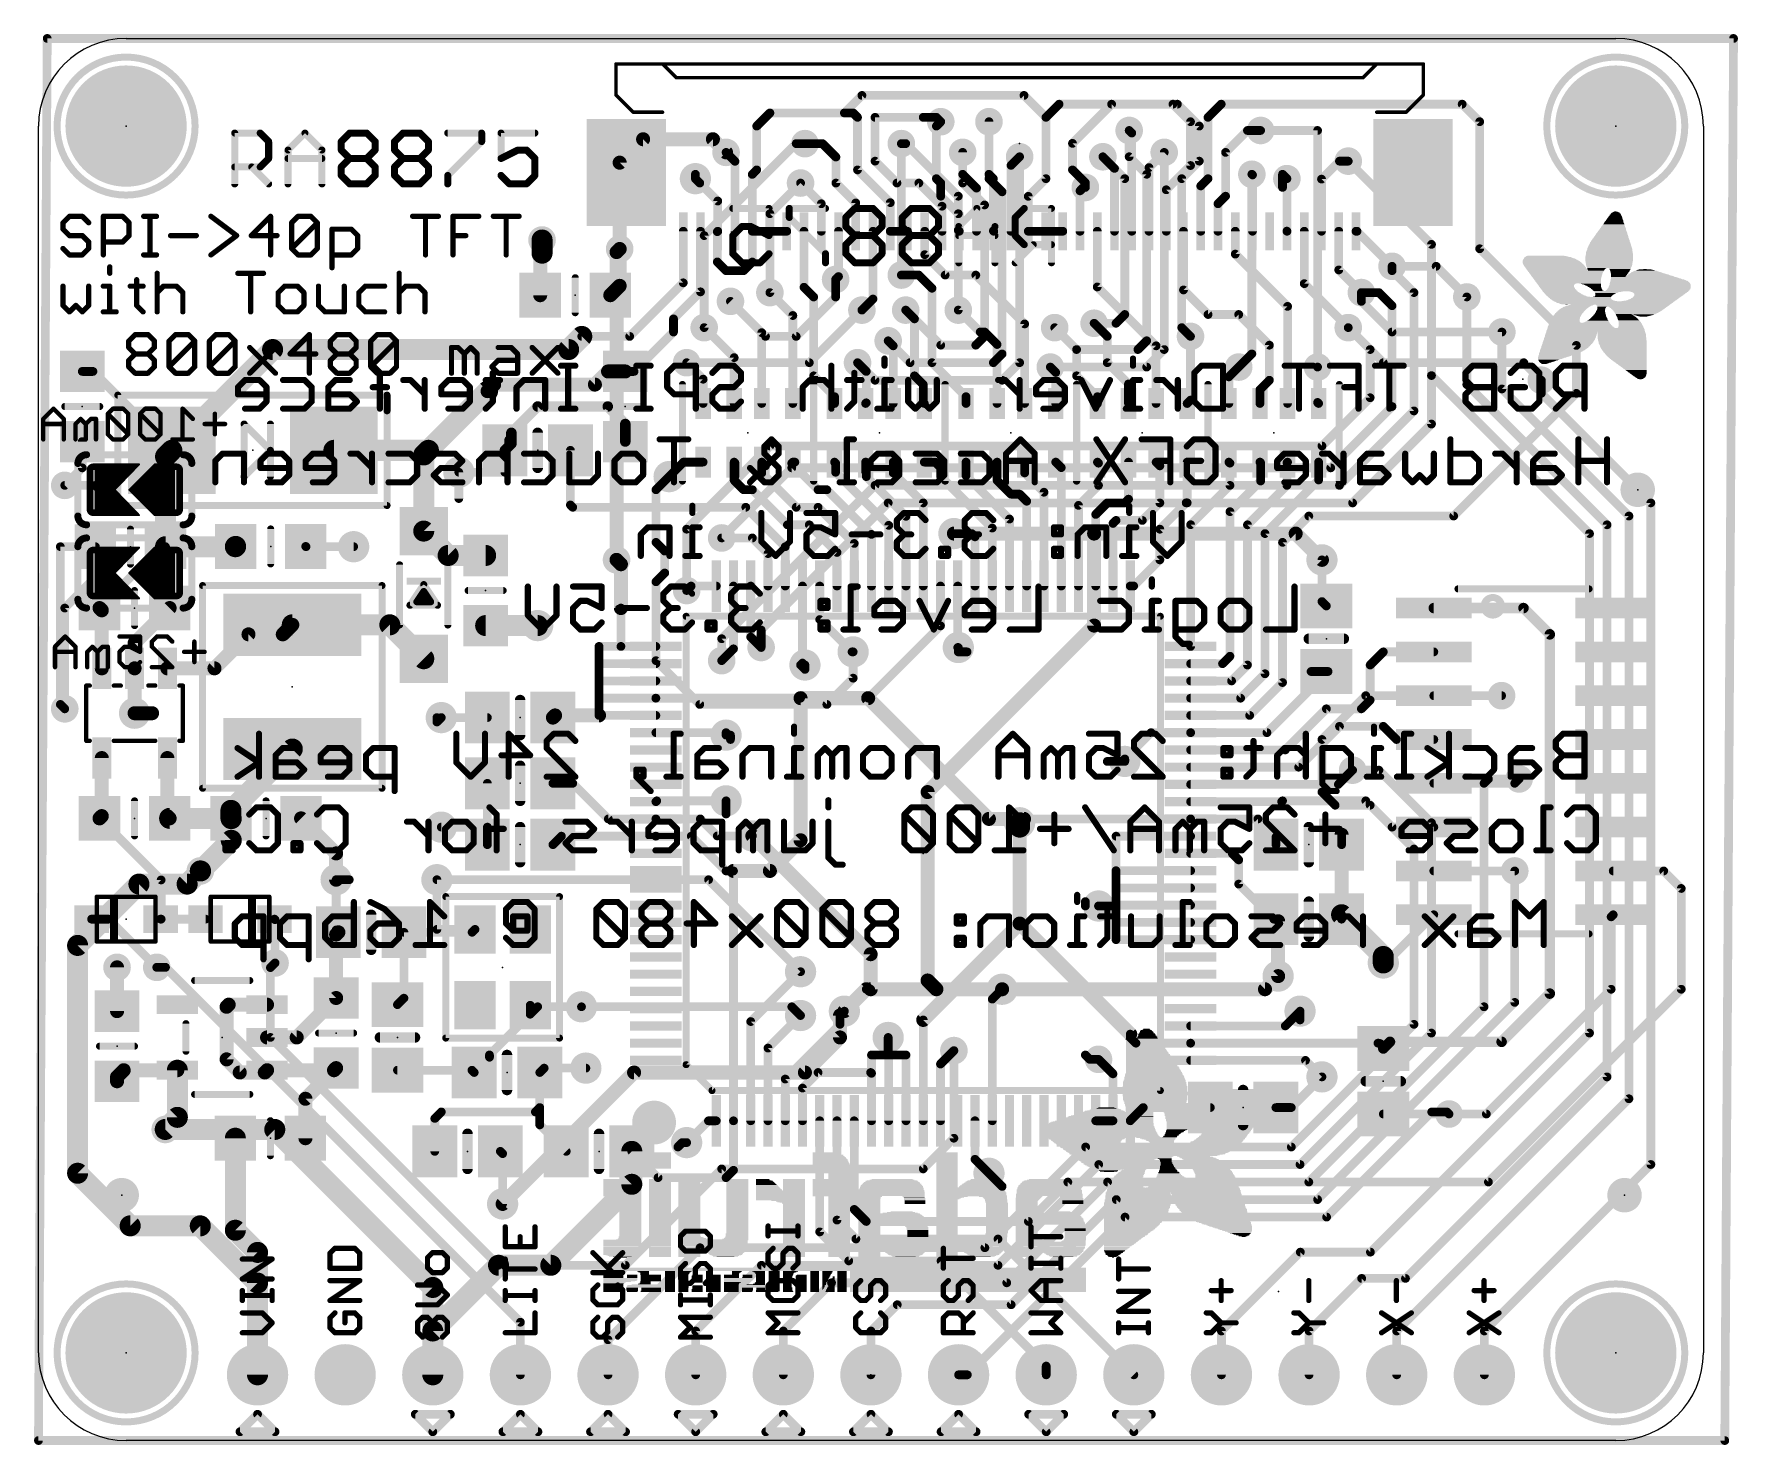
# Model space of a CAD drawing. Extents: x -0.1 to 49.3, y -0.1 to 40.8.
import ezdxf

# ---------------------------------------------------------------- set-up
doc = ezdxf.new("R2010")
doc.units = 0
for name, color, linetype in [('1', 12, 'CONTINUOUS'), ('16', 132, 'CONTINUOUS'), ('17', 110, 'CONTINUOUS'), ('18', 110, 'CONTINUOUS'), ('20', 53, 'CONTINUOUS'), ('21', 40, 'CONTINUOUS'), ('22', 6, 'CONTINUOUS'), ('23', 53, 'CONTINUOUS'), ('24', 53, 'CONTINUOUS')]:
    doc.layers.add(name, color=color, linetype=linetype)

# ---------------------------------------------------------------- blocks, each defined once
blk = doc.blocks.new('RECT')
blk.add_solid([(-0.5, -0.5), (0.5, -0.5), (-0.5, 0.5), (0.5, 0.5)])
blk = doc.blocks.new('PIE')
at = {"const_width": 0.5}
blk.add_lwpolyline([(0, -0.25, 1), (0, 0.25, 1), (0, -0.25)], format="xyb", dxfattribs=at)
blk = doc.blocks.new('ROUNDP')
at = {"const_width": 0.5}
blk.add_lwpolyline([(0, -0.25, 1), (0, 0.25, 1), (0, -0.25)], format="xyb", dxfattribs=at)
blk = doc.blocks.new('RECT121920X243840R50')
at = {"const_width": 0.1905}
blk.add_lwpolyline([(0.2858, -0.5715), (0.2858, 0.5715, 0.4142), (0.1905, 0.6668), (-0.1905, 0.6668, 0.4142), (-0.2858, 0.5715), (-0.2858, -0.5715, 0.4142), (-0.1905, -0.6668), (0.1905, -0.6668, 0.4142)], format="xyb", close=True, dxfattribs=at)
blk.add_solid([(-0.2159, -0.5969), (0.2159, -0.5969), (-0.2159, 0.5969), (0.2159, 0.5969)])
blk = doc.blocks.new('ROUNDV')
at = {"const_width": 0.5}
blk.add_lwpolyline([(0, -0.25, 1), (0, 0.25, 1), (0, -0.25)], format="xyb", dxfattribs=at)

msp = doc.modelspace()

# ---------------------------------------------------------------- linework, layer by layer
at = {"layer": '1'}
for points, const_width in [([(23.868, 38.989), (23.36, 38.481)], 0.254), ([(28.567, 38.989), (23.868, 38.989)], 0.254), ([(29.202, 38.354), (28.567, 38.989)], 0.254), ([(21.201, 38.481), (20.82, 38.1)], 0.254), ([(23.36, 38.481), (21.201, 38.481)], 0.254), ([(23.614, 38.481), (23.36, 38.481)], 0.254), ([(23.741, 38.354), (23.614, 38.481)], 0.254), ([(29.583, 38.735), (29.202, 38.354)], 0.254), ([(32.885, 38.735), (29.583, 38.735)], 0.254), ([(33.393, 38.227), (32.885, 38.735)], 0.254), ([(33.901, 38.354), (34.282, 38.735)], 0.254), ([(34.282, 38.735), (41.267, 38.735)], 0.254), ([(41.267, 38.735), (41.775, 38.227)], 0.254), ([(20.82, 38.1), (20.82, 36.83)], 0.254), ([(23.741, 36.83), (23.741, 38.354)], 0.254), ([(25.646, 38.354), (24.249, 38.354)], 0.254), ([(24.249, 38.354), (24.249, 37.084)], 0.254), ([(26.027, 38.354), (25.646, 38.354)], 0.254), ([(26.154, 38.227), (26.027, 38.354)], 0.254), ([(27.551, 38.227), (27.551, 36.703)], 0.254), ([(29.202, 36.576), (29.202, 38.354)], 0.254), ([(31.615, 37.973), (31.69, 37.898)], 0.254), ([(33.393, 36.957), (33.393, 38.227)], 0.254), ([(33.901, 36.576), (33.901, 38.354)], 0.254), ([(35.044, 37.973), (34.409, 37.338)], 0.254), ([(35.425, 37.973), (35.044, 37.973)], 0.254), ([(41.775, 38.227), (41.775, 34.544)], 0.254), ([(22.217, 37.592), (22.725, 37.592)], 0.254), ([(23.114, 37.203), (22.725, 37.592)], 0.254), ([(25.138, 37.592), (25.011, 37.592)], 0.254), ([(26.662, 36.068), (25.138, 37.592)], 0.254), ([(31.69, 37.898), (31.69, 35.052)], 0.254), ([(20.19, 37.079), (19.931, 37.338)], 0.254), ([(20.19, 35.052), (20.19, 37.079)], 0.254), ([(23.114, 36.449), (23.114, 37.203)], 0.254), ([(24.249, 37.084), (24.884, 36.449)], 0.254), ([(26.789, 37.338), (26.789, 36.703)], 0.254), ([(28.44, 37.211), (28.19, 36.961)], 0.254), ([(28.19, 36.961), (28.19, 35.052)], 0.254), ([(30.853, 37.211), (31.19, 36.874)], 0.254), ([(32.631, 37.338), (32.19, 36.897)], 0.254), ([(32.69, 36.254), (33.393, 36.957)], 0.254), ([(34.409, 37.338), (34.409, 36.068)], 0.254), ([(37.711, 37.084), (37.19, 36.563)], 0.254), ([(37.965, 37.084), (37.711, 37.084)], 0.254), ([(19.69, 35.928), (19.042, 36.576)], 0.254), ([(19.169, 36.449), (19.042, 36.576)], 0.254), ([(20.82, 36.83), (20.69, 36.7)], 0.254), ([(20.69, 35.052), (20.69, 36.7)], 0.254), ([(22.69, 35.849), (22.09, 36.449)], 0.254), ([(23.69, 35.873), (23.114, 36.449)], 0.254), ([(24.69, 35.881), (23.741, 36.83)], 0.254), ([(24.884, 36.449), (25.519, 36.449)], 0.254), ([(25.519, 36.449), (26.19, 35.778)], 0.254), ([(26.789, 36.703), (27.19, 36.302)], 0.254), ([(27.551, 36.703), (27.678, 36.576)], 0.254), ([(27.678, 36.576), (27.678, 35.064)], 0.254), ([(28.69, 36.064), (29.202, 36.576)], 0.254), ([(31.19, 36.874), (31.19, 35.052)], 0.254), ([(32.19, 36.897), (32.19, 35.052)], 0.254), ([(33.69, 36.365), (33.901, 36.576)], 0.254), ([(35.171, 36.703), (35.19, 36.684)], 0.254), ([(35.19, 36.684), (35.19, 35.052)], 0.254), ([(36.187, 35.055), (36.187, 36.576)], 0.254), ([(37.19, 36.563), (37.19, 35.052)], 0.254), ([(19.69, 35.052), (19.69, 35.928)], 0.254), ([(26.662, 36.068), (26.662, 35.08)], 0.254), ([(27.19, 36.302), (27.19, 35.052)], 0.254), ([(28.69, 35.052), (28.69, 36.064)], 0.254), ([(30.19, 36.223), (30.289, 36.322)], 0.254), ([(30.19, 35.052), (30.19, 36.223)], 0.254), ([(30.289, 36.322), (30.345, 36.322)], 0.254), ([(32.69, 35.052), (32.69, 36.254)], 0.254), ([(33.69, 35.052), (33.69, 36.365)], 0.254), ([(34.409, 36.068), (34.19, 35.849)], 0.254), ([(22.69, 35.052), (22.69, 35.849)], 0.254), ([(23.69, 35.873), (23.69, 35.052)], 0.254), ([(24.69, 35.052), (24.69, 35.881)], 0.254), ([(26.19, 35.778), (26.19, 35.052)], 0.254), ([(34.19, 35.849), (34.19, 35.052)], 0.254), ([(18.69, 35.052), (18.69, 33.557)], 0.254), ([(19.19, 35.052), (19.19, 33.295)], 0.254), ([(19.677, 35.039), (19.69, 35.052)], 0.254), ([(19.677, 34.163), (19.677, 35.039)], 0.254), ([(20.69, 35.052), (20.69, 34.16)], 0.254), ([(20.69, 35.052), (21.19, 35.052)], 0.254), ([(21.19, 35.052), (21.69, 35.052)], 0.254), ([(22.19, 35.052), (22.19, 33.428)], 0.254), ([(23.19, 35.052), (23.19, 33.739)], 0.254), ([(24.19, 33.088), (24.19, 35.052)], 0.254), ([(24.69, 35.052), (25.19, 35.052)], 0.254), ([(25.69, 34.373), (25.69, 35.052)], 0.254), ([(26.662, 35.08), (26.69, 35.052)], 0.254), ([(27.678, 35.064), (27.69, 35.052)], 0.254), ([(28.69, 35.052), (29.19, 35.052)], 0.254), ([(29.19, 35.052), (29.69, 35.052)], 0.254), ([(30.69, 33.437), (30.69, 35.052)], 0.254), ([(33.19, 33.35), (33.19, 35.052)], 0.254), ([(34.69, 34.39), (34.69, 35.052)], 0.254), ([(36.19, 35.052), (36.187, 35.055)], 0.254), ([(36.69, 33.533), (36.69, 35.052)], 0.254), ([(37.69, 33.93), (37.69, 35.052)], 0.254), ([(38.219, 35.052), (38.19, 35.052)], 0.254), ([(39.235, 34.036), (38.219, 35.052)], 0.254), ([(14.543, 34.744), (14.597, 34.798)], 0.4064), ([(14.543, 33.198), (14.543, 34.744)], 0.4064), ([(16.829, 34.5212), (16.8469, 34.539)], 0.4064), ([(16.8469, 33.4699), (16.8469, 34.539)], 0.4064), ([(41.775, 34.544), (44.577, 31.742)], 0.254), ([(19.931, 33.909), (19.677, 34.163)], 0.254), ([(20.69, 34.16), (20.439, 33.909)], 0.254), ([(26.281, 33.782), (25.69, 34.373)], 0.254), ([(36.206, 32.874), (34.69, 34.39)], 0.254), ([(40.513, 34.036), (39.235, 34.036)], 0.254), ([(41.402, 33.147), (40.513, 34.036)], 0.254), ([(16.575, 33.198), (16.8469, 33.4699)], 0.4064), ([(18.69, 33.557), (17.137, 32.004)], 0.254), ([(20.439, 33.909), (19.931, 33.909)], 0.254), ([(23.19, 33.739), (23.106, 33.655)], 0.254), ([(25.519, 33.782), (25.011, 33.782)], 0.254), ([(25.9, 33.401), (25.519, 33.782)], 0.254), ([(27.17, 33.782), (26.281, 33.782)], 0.254), ([(28.586, 32.366), (27.17, 33.782)], 0.254), ([(37.965, 32.258), (36.69, 33.533)], 0.254), ([(38.346, 33.274), (37.69, 33.93)], 0.254), ([(19.19, 33.295), (18.407, 32.512)], 0.254), ([(20.966, 32.112), (20.058, 33.02)], 0.254), ([(21.866, 32.609), (21.201, 33.274)], 0.254), ([(22.19, 33.428), (22.471, 33.147)], 0.254), ([(22.471, 33.147), (22.471, 30.861)], 0.254), ([(23.868, 32.766), (24.19, 33.088)], 0.254), ([(25.9, 31.242), (25.9, 33.401)], 0.254), ([(32.396, 31.731), (30.69, 33.437)], 0.254), ([(33.19, 33.35), (33.901, 32.639)], 0.254), ([(38.346, 33.02), (38.346, 33.274)], 0.254), ([(39.235, 32.131), (38.346, 33.02)], 0.254), ([(18.407, 32.512), (18.407, 32.131)], 0.254), ([(21.866, 30.06), (21.866, 32.609)], 0.254), ([(25.138, 32.766), (25.392, 32.512)], 0.254), ([(25.392, 32.512), (25.392, 30.861)], 0.254), ([(27.297, 32.131), (26.662, 32.766)], 0.254), ([(33.901, 32.639), (34.79, 32.639)], 0.254), ([(34.79, 32.639), (35.679, 31.75)], 0.254), ([(36.206, 30.06), (36.206, 32.874)], 0.254), ([(15.748, 32.004), (15.367, 31.623)], 0.6096), ([(17.137, 32.004), (15.748, 32.004)], 0.254), ([(17.264, 30.988), (18.407, 32.131)], 0.254), ([(20.166, 31.388), (19.296, 32.258)], 0.254), ([(20.966, 30.06), (20.966, 32.112)], 0.254), ([(27.424, 32.131), (27.297, 32.131)], 0.254), ([(27.786, 31.769), (27.424, 32.131)], 0.254), ([(28.586, 30.06), (28.586, 32.366)], 0.254), ([(30.091, 31.623), (29.456, 32.258)], 0.254), ([(30.98, 32.004), (30.599, 32.385)], 0.254), ([(30.98, 31.242), (30.98, 32.004)], 0.254), ([(33.393, 32.004), (33.393, 30.157)], 0.254), ([(38.981, 31.242), (37.965, 32.258)], 0.254), ([(42.418, 32.131), (39.235, 32.131)], 0.254), ([(6.7865, 31.623), (3.8655, 28.702)], 0.6096), ([(15.367, 31.623), (6.7865, 31.623)], 0.6096), ([(24.776, 31.731), (24.63, 31.877)], 0.254), ([(24.776, 30.06), (24.776, 31.731)], 0.254), ([(27.786, 30.06), (27.786, 31.769)], 0.254), ([(30.091, 30.861), (30.091, 31.623)], 0.254), ([(32.396, 30.06), (32.396, 31.731)], 0.254), ([(35.679, 31.75), (35.679, 30.734)], 0.254), ([(44.577, 31.742), (44.577, 30.353)], 0.254), ([(1.27, 30.988), (1.5795, 30.988)], 0.254), ([(1.5795, 30.988), (3.8655, 28.702)], 0.254), ([(16.51, 30.988), (16.129, 30.607)], 0.4064), ([(17.01, 30.988), (16.51, 30.988)], 0.4064), ([(17.01, 30.988), (17.264, 30.988)], 0.254), ([(19.266, 30.764), (18.788, 31.242)], 0.254), ([(20.166, 30.06), (20.166, 31.388)], 0.254), ([(23.995, 30.988), (23.741, 31.242)], 0.254), ([(23.995, 30.079), (23.995, 30.988)], 0.254), ([(26.886, 30.256), (25.9, 31.242)], 0.254), ([(29.486, 30.958), (29.329, 31.115)], 0.254), ([(31.596, 30.626), (30.98, 31.242)], 0.254), ([(34.79, 31.115), (34.506, 30.831)], 0.254), ([(37.076, 30.09), (37.076, 31.115)], 0.254), ([(43.053, 31.242), (38.981, 31.242)], 0.254), ([(43.561, 30.734), (43.053, 31.242)], 0.254), ([(11.303, 28.702), (13.0175, 30.4165)], 0.6096), ([(13.208, 30.607), (13.0175, 30.4165)], 0.4064), ([(16.129, 30.607), (13.208, 30.607)], 0.4064), ([(19.266, 30.06), (19.266, 30.764)], 0.254), ([(22.471, 30.861), (23.076, 30.256)], 0.254), ([(25.392, 30.861), (25.646, 30.607)], 0.254), ([(25.646, 30.607), (25.646, 30.09)], 0.254), ([(29.486, 30.06), (29.486, 30.958)], 0.254), ([(30.696, 30.256), (30.091, 30.861)], 0.254), ([(31.596, 30.06), (31.596, 30.626)], 0.254), ([(34.506, 30.831), (34.506, 30.06)], 0.254), ([(35.679, 30.734), (35.406, 30.461)], 0.254), ([(23.076, 30.256), (23.076, 30.06)], 0.254), ([(23.976, 30.06), (23.995, 30.079)], 0.254), ([(25.646, 30.09), (25.676, 30.06)], 0.254), ([(26.886, 30.06), (26.886, 30.256)], 0.254), ([(30.696, 30.06), (30.696, 30.256)], 0.254), ([(33.393, 30.157), (33.296, 30.06)], 0.254), ([(35.406, 30.461), (35.406, 30.06)], 0.254), ([(37.106, 30.06), (37.076, 30.09)], 0.254), ([(44.577, 30.353), (41.021, 26.797)], 0.254), ([(14.47, 29.972), (13.708, 29.21)], 0.3048), ([(16.502, 29.972), (14.47, 29.972)], 0.3048), ([(17.01, 29.464), (16.502, 29.972)], 0.3048), ([(13.708, 29.21), (13.708, 28.89)], 0.3048), ([(17.01, 28.956), (17.01, 29.464)], 0.3048), ([(1.27, 28.956), (1.27, 28.194)], 0.254), ([(3.8655, 28.702), (3.683, 28.5195)], 0.6096), ([(3.683, 28.5195), (3.683, 25.908)], 0.6096), ([(8.5645, 28.702), (11.303, 28.702)], 0.6096), ([(11.303, 28.702), (11.168, 28.567)], 0.6096), ([(11.168, 28.567), (11.168, 26.361)], 0.6096), ([(13.708, 28.89), (13.52, 28.702)], 0.3048), ([(13.52, 28.702), (13.52, 28.067)], 0.254), ([(15.42, 27.117), (15.42, 28.702)], 0.254), ([(1.27, 28.194), (0.762, 27.686)], 0.254), ([(13.52, 28.067), (12.184, 28.067)], 0.254), ([(18.28, 27.94), (18.7, 28.36)], 0.254), ([(18.7, 28.36), (19.266, 28.36)], 0.254), ([(20.185, 28.341), (20.166, 28.36)], 0.254), ([(20.166, 27.832), (20.166, 28.36)], 0.254), ([(20.185, 27.94), (20.185, 28.341)], 0.254), ([(21.074, 28.252), (20.966, 28.36)], 0.254), ([(20.966, 28.048), (20.966, 28.36)], 0.254), ([(21.963, 27.051), (20.966, 28.048)], 0.254), ([(21.836, 28.33), (21.866, 28.36)], 0.254), ([(21.836, 28.321), (21.836, 28.33)], 0.254), ([(22.598, 27.559), (21.836, 28.321)], 0.254), ([(21.924, 28.36), (21.866, 28.36)], 0.254), ([(23.106, 28.33), (23.076, 28.36)], 0.254), ([(23.106, 28.067), (23.106, 28.33)], 0.254), ([(24.646, 26.527), (23.106, 28.067)], 0.254), ([(23.976, 28.086), (23.976, 28.36)], 0.254), ([(23.995, 28.341), (23.976, 28.36)], 0.254), ([(23.995, 27.94), (23.995, 28.341)], 0.254), ([(24.776, 28.048), (24.776, 28.36)], 0.254), ([(25.646, 27.178), (24.776, 28.048)], 0.254), ([(25.988, 28.36), (25.676, 28.36)], 0.254), ([(26.154, 28.194), (25.988, 28.36)], 0.254), ([(26.154, 27.94), (26.154, 28.194)], 0.254), ([(26.886, 27.97), (26.886, 28.36)], 0.254), ([(27.786, 27.832), (27.786, 28.36)], 0.254), ([(28.586, 28.048), (28.586, 28.36)], 0.254), ([(29.146, 27.488), (28.586, 28.048)], 0.254), ([(29.646, 28.2), (29.486, 28.36)], 0.254), ([(29.646, 24.768), (29.646, 28.2)], 0.254), ([(30.726, 28.33), (30.696, 28.36)], 0.254), ([(30.726, 27.686), (30.726, 28.33)], 0.254), ([(31.596, 27.286), (31.596, 28.36)], 0.254), ([(32.504, 28.252), (32.396, 28.36)], 0.254), ([(32.504, 27.178), (32.504, 28.252)], 0.254), ([(33.296, 27.18), (33.296, 28.36)], 0.254), ([(34.536, 28.33), (34.506, 28.36)], 0.254), ([(34.536, 27.686), (34.536, 28.33)], 0.254), ([(35.425, 28.341), (35.406, 28.36)], 0.254), ([(35.425, 27.813), (35.425, 28.341)], 0.254), ([(36.187, 28.341), (36.206, 28.36)], 0.254), ([(36.187, 27.686), (36.187, 28.341)], 0.254), ([(37.106, 27.843), (37.106, 28.36)], 0.254), ([(20.439, 27.559), (20.166, 27.832)], 0.254), ([(20.693, 27.559), (20.439, 27.559)], 0.254), ([(21.709, 26.543), (20.693, 27.559)], 0.254), ([(22.852, 27.559), (22.598, 27.559)], 0.254), ([(24.146, 26.265), (22.852, 27.559)], 0.254), ([(25.146, 26.789), (23.995, 27.94)], 0.254), ([(27.646, 26.448), (26.154, 27.94)], 0.254), ([(28.146, 26.71), (26.886, 27.97)], 0.254), ([(28.186, 27.432), (27.786, 27.832)], 0.254), ([(30.146, 27.106), (30.726, 27.686)], 0.254), ([(33.396, 26.546), (34.536, 27.686)], 0.254), ([(34.536, 26.924), (35.425, 27.813)], 0.254), ([(35.044, 26.543), (36.187, 27.686)], 0.254), ([(35.552, 26.289), (37.106, 27.843)], 0.254), ([(15.486, 27.051), (15.42, 27.117)], 0.254), ([(20.5025, 27.051), (15.486, 27.051)], 0.254), ([(20.5025, 27.051), (21.646, 25.9075)], 0.254), ([(22.598, 27.051), (21.963, 27.051)], 0.254), ([(23.646, 26.003), (22.598, 27.051)], 0.254), ([(25.646, 24.768), (25.646, 27.178)], 0.254), ([(28.44, 27.432), (28.186, 27.432)], 0.254), ([(28.646, 27.226), (28.44, 27.432)], 0.254), ([(28.646, 24.768), (28.646, 27.226)], 0.254), ([(29.146, 24.768), (29.146, 27.488)], 0.254), ([(30.146, 24.768), (30.146, 27.106)], 0.254), ([(30.646, 26.844), (30.98, 27.178)], 0.254), ([(30.98, 27.178), (31.488, 27.178)], 0.254), ([(31.488, 27.178), (31.596, 27.286)], 0.254), ([(31.996, 26.67), (32.504, 27.178)], 0.254), ([(32.504, 26.416), (33.268, 27.18)], 0.254), ([(33.268, 27.18), (33.296, 27.18)], 0.254), ([(22.344, 26.543), (21.709, 26.543)], 0.254), ([(23.146, 25.741), (22.344, 26.543)], 0.254), ([(25.146, 24.768), (25.146, 26.789)], 0.254), ([(28.146, 24.768), (28.146, 26.71)], 0.254), ([(30.646, 24.768), (30.646, 26.844)], 0.254), ([(31.146, 26.582), (31.234, 26.67)], 0.254), ([(31.146, 24.768), (31.146, 26.582)], 0.254), ([(31.234, 26.67), (31.996, 26.67)], 0.254), ([(33.396, 23.018), (33.396, 26.546)], 0.254), ([(34.536, 22.733), (34.536, 26.924)], 0.254), ([(35.044, 22.479), (35.044, 26.543)], 0.254), ([(36.822, 26.797), (36.06, 26.035)], 0.254), ([(41.021, 26.797), (36.822, 26.797)], 0.254), ([(5.707, 25.908), (3.683, 25.908)], 0.6096), ([(5.715, 25.916), (5.707, 25.908)], 0.6096), ([(11.875, 25.654), (11.168, 26.361)], 0.6096), ([(20.693, 26.162), (19.804, 26.162)], 0.254), ([(21.146, 25.709), (20.693, 26.162)], 0.254), ([(24.146, 24.768), (24.146, 26.265)], 0.254), ([(24.646, 24.768), (24.646, 26.527)], 0.254), ([(27.051, 26.289), (26.535, 26.289)], 0.254), ([(27.146, 26.194), (27.051, 26.289)], 0.254), ([(27.146, 26.194), (27.146, 24.768)], 0.254), ([(27.646, 24.768), (27.646, 26.448)], 0.254), ([(32.504, 25.527), (32.504, 26.416)], 0.254), ([(35.552, 22.225), (35.552, 26.289)], 0.254), ([(1.651, 25.908), (0.635, 25.908)], 0.254), ([(0.635, 25.908), (0.635, 21.336)], 0.254), ([(3.548, 25.908), (1.77, 24.13)], 0.254), ([(3.683, 25.908), (3.548, 25.908)], 0.254), ([(7.747, 25.916), (7.755, 25.908)], 0.254), ([(7.755, 25.908), (9.136, 25.908)], 0.254), ([(12.962, 25.654), (11.875, 25.654)], 0.6096), ([(16.883, 25.4), (16.756, 25.527)], 0.4064), ([(21.146, 24.768), (21.146, 25.709)], 0.254), ([(21.646, 24.768), (21.646, 25.9075)], 0.254), ([(23.146, 24.768), (23.146, 25.741)], 0.254), ([(23.646, 24.768), (23.646, 26.003)], 0.254), ([(36.06, 26.035), (36.06, 21.971)], 0.254), ([(16.883, 24.13), (16.883, 25.4)], 0.4064), ([(32.504, 25.527), (31.745, 24.768)], 0.254), ([(37.203, 24.318), (37.203, 25.527)], 0.254), ([(18.918, 24.768), (18.788, 24.638)], 0.254), ([(19.646, 24.768), (18.918, 24.768)], 0.254), ([(20.146, 24.768), (20.146, 22.948)], 0.254), ([(20.646, 24.768), (20.646, 23.288)], 0.254), ([(22.146, 24.768), (22.146, 22.535)], 0.254), ([(22.646, 24.768), (22.646, 23.797)], 0.254), ([(26.146, 24.768), (26.146, 23.614)], 0.254), ([(26.646, 24.768), (26.646, 22.987)], 0.254), ([(31.745, 24.768), (31.646, 24.768)], 0.254), ([(1.836, 24.064), (1.77, 24.13)], 0.4064), ([(1.836, 22.3821), (1.836, 24.064)], 0.4064), ([(2.786, 23.114), (3.802, 24.13)], 0.4064), ([(16.883, 24.13), (16.883, 23.018)], 0.254), ([(37.33, 24.191), (37.203, 24.318)], 0.254), ([(40.445, 24.13), (43.045, 24.13)], 0.3048), ([(43.045, 24.13), (43.807, 23.368)], 0.3048), ([(7.082, 23.368), (7.358, 23.644)], 0.4064), ([(7.358, 23.644), (10.185, 23.644)], 0.6096), ([(10.185, 23.644), (11.168, 22.661)], 0.6096), ([(12.962, 23.622), (14.47, 23.622)], 0.6096), ([(22.646, 23.797), (23.583, 22.86)], 0.254), ([(26.146, 23.614), (24.05, 21.518)], 0.254), ([(2.786, 22.3821), (2.786, 23.114)], 0.4064), ([(5.1021, 22.3821), (6.088, 23.368)], 0.4064), ([(6.088, 23.368), (7.082, 23.368)], 0.4064), ([(20.646, 23.288), (20.947, 22.987)], 0.254), ([(43.807, 23.368), (43.807, 12.954)], 0.3048), ([(16.883, 23.018), (16.248, 23.018)], 0.254), ([(16.248, 23.018), (16.248, 22.518)], 0.254), ([(17.896, 23.018), (16.883, 23.018)], 0.254), ([(20.146, 22.948), (19.804, 22.606)], 0.254), ([(23.583, 22.86), (23.614, 22.86)], 0.254), ([(26.646, 22.987), (26.662, 22.987)], 0.254), ([(34.321, 22.518), (34.536, 22.733)], 0.254), ([(38.6, 22.479), (38.981, 22.86)], 0.254), ([(38.981, 22.86), (40.445, 22.86)], 0.254), ([(2.786, 22.3821), (2.786, 21.082)], 0.4064), ([(3.736, 22.3821), (5.1021, 22.3821)], 0.4064), ([(17.896, 22.518), (16.248, 22.518)], 0.254), ([(16.248, 22.018), (16.248, 22.518)], 0.254), ([(22.146, 22.535), (22.202, 22.479)], 0.254), ([(22.202, 22.479), (22.217, 22.479)], 0.254), ([(33.396, 22.518), (34.321, 22.518)], 0.254), ([(34.583, 22.018), (35.044, 22.479)], 0.254), ([(34.845, 21.518), (35.552, 22.225)], 0.254), ([(35.608, 20.518), (37.381, 22.291)], 0.254), ([(37.33, 22.291), (36.888, 22.291)], 0.254), ([(37.381, 22.291), (37.33, 22.291)], 0.254), ([(38.6, 21.463), (38.6, 22.479)], 0.254), ([(17.896, 22.018), (16.248, 22.018)], 0.254), ([(16.248, 21.518), (16.248, 22.018)], 0.254), ([(33.396, 22.018), (34.583, 22.018)], 0.254), ([(36.06, 21.971), (35.107, 21.018)], 0.254), ([(0.635, 21.336), (0.762, 21.209)], 0.254), ([(17.896, 21.518), (16.248, 21.518)], 0.254), ([(16.248, 21.518), (16.248, 21.018)], 0.254), ([(22.09, 21.518), (17.896, 21.518)], 0.254), ([(24.05, 21.518), (22.09, 21.518)], 0.4064), ([(22.09, 17.399), (22.09, 21.518)], 0.4064), ([(27.55, 18.018), (24.05, 21.518)], 0.4064), ([(33.396, 21.518), (34.845, 21.518)], 0.254), ([(36.139, 20.018), (37.33, 21.209)], 0.254), ([(37.33, 21.209), (38.346, 21.209)], 0.254), ([(38.346, 21.209), (38.6, 21.463)], 0.254), ([(42.41, 21.59), (40.445, 21.59)], 0.254), ([(13.012, 20.955), (11.676, 20.955)], 0.254), ([(14.912, 20.955), (14.975, 21.018)], 0.4064), ([(14.975, 21.018), (16.248, 21.018)], 0.4064), ([(14.917, 20.95), (14.912, 20.955)], 0.254), ([(17.896, 21.018), (16.248, 21.018)], 0.254), ([(35.107, 21.018), (33.396, 21.018)], 0.254), ([(36.528, 19.518), (37.711, 20.701)], 0.254), ([(37.711, 20.701), (38.981, 20.701)], 0.254), ([(38.981, 20.701), (39.362, 20.32)], 0.254), ([(5.58, 18.266), (7.358, 20.044)], 0.6096), ([(17.896, 20.518), (19.931, 20.518)], 0.254), ([(19.931, 20.518), (19.931, 20.447)], 0.254), ([(32.25, 20.518), (31.488, 19.756)], 0.254), ([(33.396, 20.518), (32.25, 20.518)], 0.254), ([(33.396, 20.518), (35.608, 20.518)], 0.254), ([(39.362, 20.32), (40.445, 20.32)], 0.254), ([(1.836, 19.7819), (1.836, 18.1)], 0.4064), ([(3.736, 19.7819), (3.736, 18.1)], 0.4064), ([(31.488, 19.756), (31.488, 19.685)], 0.254), ([(33.396, 20.018), (36.139, 20.018)], 0.254), ([(33.396, 19.518), (36.528, 19.518)], 0.254), ([(38.092, 19.431), (37.679, 19.018)], 0.254), ([(42.918, 19.177), (42.791, 19.05)], 0.254), ([(13.012, 19.05), (13.012, 17.78)], 0.254), ([(15.486, 19.05), (14.912, 19.05)], 0.254), ([(16.518, 18.018), (15.486, 19.05)], 0.254), ([(37.679, 19.018), (33.396, 19.018)], 0.254), ([(42.791, 19.05), (40.445, 19.05)], 0.254), ([(1.836, 18.1), (1.77, 18.034)], 0.4064), ([(3.802, 18.034), (5.58, 18.034)], 0.6096), ([(3.736, 18.1), (3.802, 18.034)], 0.4064), ([(5.58, 18.034), (5.58, 18.266)], 0.6096), ([(5.58, 18.034), (5.588, 18.026)], 0.6096), ([(5.588, 18.026), (5.588, 17.399)], 0.6096), ([(17.896, 18.518), (17.92, 18.542)], 0.254), ([(17.92, 18.542), (19.931, 18.542)], 0.254), ([(33.396, 18.518), (36.036, 18.518)], 0.254), ([(36.036, 18.518), (36.06, 18.542)], 0.254), ([(36.06, 18.542), (38.473, 18.542)], 0.254), ([(38.473, 18.542), (39.235, 17.78)], 0.254), ([(1.77, 18.034), (3.556, 16.248)], 0.254), ([(7.612, 18.034), (8.628, 17.018)], 0.4064), ([(11.676, 17.78), (13.012, 17.78)], 0.254), ([(13.012, 17.78), (13.012, 17.272)], 0.254), ([(17.896, 18.018), (16.518, 18.018)], 0.254), ([(17.896, 18.018), (19.185, 18.018)], 0.254), ([(19.185, 18.018), (19.677, 17.526)], 0.254), ([(28.567, 18.018), (27.55, 18.018)], 0.4064), ([(28.44, 14.986), (28.44, 17.907)], 0.4064), ([(28.44, 17.891), (28.567, 18.018)], 0.254), ([(28.44, 17.907), (28.44, 17.891)], 0.254), ([(33.396, 18.018), (28.567, 18.018)], 0.254), ([(33.396, 18.018), (35.348, 18.018)], 0.254), ([(35.348, 18.018), (35.872, 17.494)], 0.254), ([(39.235, 17.78), (40.445, 17.78)], 0.254), ([(5.588, 17.399), (4.699, 16.51)], 0.6096), ([(15.158, 17.518), (14.912, 17.272)], 0.254), ([(17.896, 17.518), (15.158, 17.518)], 0.254), ([(17.896, 17.518), (18.923, 17.518)], 0.254), ([(18.923, 17.518), (19.931, 16.51)], 0.254), ([(19.677, 17.526), (20.693, 17.526)], 0.254), ([(21.201, 16.51), (22.09, 17.399)], 0.4064), ([(33.396, 17.518), (31.234, 17.518)], 0.254), ([(31.234, 17.518), (31.234, 16.518)], 0.254), ([(35.872, 17.494), (35.872, 17.272)], 0.254), ([(37.772, 17.5585), (37.772, 15.24)], 0.4064), ([(37.772, 17.5585), (37.772, 17.272)], 0.254), ([(37.772, 15.24), (37.772, 17.272)], 0.254), ([(4.699, 16.51), (4.691, 16.51)], 0.6096), ([(8.628, 17.018), (8.628, 16.256)], 0.4064), ([(33.396, 17.018), (34.602, 17.018)], 0.254), ([(34.602, 17.018), (34.79, 16.83)], 0.254), ([(34.79, 16.83), (34.79, 16.129)], 0.254), ([(3.556, 16.248), (3.556, 15.113)], 0.254), ([(8.628, 14.798), (8.628, 16.256)], 0.254), ([(11.549, 14.816), (11.549, 16.256)], 0.254), ([(19.931, 16.51), (20.146, 16.51)], 0.254), ([(20.146, 16.51), (21.201, 16.51)], 0.4064), ([(20.146, 9.268), (20.146, 16.51)], 0.254), ([(33.396, 16.518), (31.234, 16.518)], 0.254), ([(31.234, 16.518), (31.234, 16.018)], 0.254), ([(42.791, 16.51), (40.445, 16.51)], 0.254), ([(45.645, 16.51), (47.109, 16.51)], 0.254), ([(47.109, 16.51), (47.617, 16.002)], 0.254), ([(31.234, 16.018), (31.234, 15.518)], 0.254), ([(33.396, 16.018), (31.234, 16.018)], 0.254), ([(34.79, 16.129), (35.806, 15.113)], 0.254), ([(47.617, 16.002), (47.617, 13.081)], 0.254), ([(31.234, 15.494), (30.726, 15.494)], 0.254), ([(31.234, 15.518), (31.234, 15.494)], 0.254), ([(33.396, 15.518), (31.234, 15.518)], 0.254), ([(31.234, 15.494), (31.234, 15.018)], 0.254), ([(37.772, 15.24), (38.981, 14.031)], 0.6096), ([(37.772, 15.113), (37.772, 15.24)], 0.254), ([(40.445, 15.24), (39.048, 13.843)], 0.254), ([(45.585, 15.18), (45.645, 15.24)], 0.254), ([(1.54, 15.113), (2.032, 15.113)], 0.254), ([(2.032, 15.113), (3.429, 13.716)], 0.254), ([(3.556, 15.113), (3.54, 15.113)], 0.254), ([(3.556, 15.113), (4.842, 15.113)], 0.254), ([(6.858, 15.097), (6.842, 15.113)], 0.254), ([(6.858, 13.843), (6.858, 15.097)], 0.254), ([(8.628, 14.666), (8.694, 14.732)], 0.4064), ([(8.628, 12.827), (8.628, 14.666)], 0.4064), ([(8.694, 14.732), (8.628, 14.798)], 0.254), ([(10.594, 12.822), (10.594, 14.732)], 0.254), ([(12.57, 14.732), (10.594, 14.732)], 0.254), ([(12.654, 14.816), (11.549, 14.816)], 0.254), ([(12.654, 14.816), (12.57, 14.732)], 0.254), ([(25.646, 12.192), (28.44, 14.986)], 0.4064), ([(31.646, 11.78), (28.44, 14.986)], 0.4064), ([(31.234, 15.018), (31.234, 14.518)], 0.254), ([(33.396, 15.018), (31.234, 15.018)], 0.254), ([(35.806, 15.113), (35.872, 15.113)], 0.254), ([(35.933, 15.052), (35.933, 13.462)], 0.4064), ([(35.872, 15.113), (35.933, 15.052)], 0.254), ([(45.585, 13.081), (45.585, 15.18)], 0.254), ([(33.396, 14.518), (31.234, 14.518)], 0.254), ([(38.981, 14.031), (38.981, 13.843)], 0.6096), ([(2.278, 12.446), (2.278, 13.716)], 0.4064), ([(39.048, 13.843), (38.981, 13.843)], 0.254), ([(20.646, 12.145), (22.09, 13.589)], 0.254), ([(7.485, 11.684), (8.628, 12.827)], 0.4064), ([(10.406, 12.634), (10.594, 12.822)], 0.254), ([(27.646, 12.795), (27.932, 13.081)], 0.254), ([(27.646, 9.268), (27.646, 12.795)], 0.254), ([(41.968, 9.464), (45.585, 13.081)], 0.254), ([(47.617, 13.081), (42.029, 7.493)], 0.254), ([(43.807, 12.954), (42.41, 11.557)], 0.3048), ([(5.514, 12.634), (5.453, 12.573)], 0.4064), ([(5.453, 12.573), (5.453, 11.049)], 0.4064), ([(6.6261, 12.634), (5.514, 12.634)], 0.4064), ([(14.254, 12.357), (13.073, 11.176)], 0.254), ([(14.254, 12.616), (14.254, 12.357)], 0.254), ([(14.254, 12.357), (14.47, 12.573)], 0.254), ([(14.47, 12.573), (15.74, 12.573)], 0.254), ([(21.146, 11.375), (22.09, 12.319)], 0.254), ([(23.233, 12.319), (23.36, 12.446)], 0.254), ([(23.233, 12.065), (23.233, 12.319)], 0.254), ([(36.14, 12.018), (36.568, 12.446)], 0.254), ([(6.6261, 11.684), (7.485, 11.684)], 0.4064), ([(20.646, 9.268), (20.646, 12.145)], 0.254), ([(21.646, 10.478), (23.233, 12.065)], 0.254), ([(25.646, 9.268), (25.646, 12.192)], 0.254), ([(31.646, 11.684), (31.646, 11.78)], 0.254), ([(33.396, 12.018), (36.14, 12.018)], 0.254), ([(21.146, 11.375), (21.146, 9.268)], 0.254), ([(24.63, 11.176), (24.63, 11.684)], 0.254), ([(26.146, 10.914), (26.535, 11.303)], 0.254), ([(31.646, 9.268), (31.646, 11.684)], 0.254), ([(31.812, 11.518), (31.646, 11.684)], 0.254), ([(33.396, 11.518), (31.812, 11.518)], 0.254), ([(33.396, 11.518), (38.827, 11.518)], 0.254), ([(39.174, 11.557), (38.981, 11.364)], 0.3048), ([(42.41, 11.557), (39.174, 11.557)], 0.3048), ([(2.471, 10.734), (2.278, 10.541)], 0.4064), ([(2.471, 10.734), (4.0259, 10.734)], 0.4064), ([(4.0259, 10.734), (4.0259, 9.3679)], 0.6096), ([(5.453, 11.049), (5.834, 10.668)], 0.4064), ([(5.834, 10.668), (6.5601, 10.668)], 0.4064), ([(6.5601, 10.668), (6.6261, 10.734)], 0.4064), ([(6.6261, 10.734), (8.567, 10.734)], 0.4064), ([(7.739, 9.906), (8.628, 10.795)], 0.4064), ([(8.567, 10.734), (8.628, 10.795)], 0.4064), ([(13.073, 11.11), (12.631, 10.668)], 0.254), ([(13.073, 11.176), (13.073, 11.11)], 0.254), ([(14.658, 10.795), (14.531, 10.668)], 0.254), ([(15.867, 10.795), (14.658, 10.795)], 0.254), ([(24.63, 11.176), (24.146, 11.176)], 0.254), ([(24.146, 9.268), (24.146, 11.176)], 0.254), ([(24.646, 11.176), (24.63, 11.176)], 0.254), ([(25.146, 11.176), (24.646, 11.176)], 0.254), ([(24.646, 9.268), (24.646, 11.176)], 0.254), ([(25.146, 9.268), (25.146, 11.176)], 0.254), ([(26.146, 9.268), (26.146, 10.914)], 0.254), ([(31.146, 10.629), (30.726, 11.049)], 0.254), ([(33.396, 11.018), (36.726, 11.018)], 0.254), ([(36.726, 11.018), (37.203, 10.541)], 0.254), ([(2.278, 10.541), (2.278, 10.414)], 0.4064), ([(10.406, 10.734), (12.565, 10.734)], 0.254), ([(12.565, 10.734), (12.631, 10.668)], 0.254), ([(14.531, 9.652), (14.531, 10.668)], 0.254), ([(21.646, 9.268), (21.646, 10.478)], 0.254), ([(22.146, 10.216), (22.598, 10.668)], 0.254), ([(22.598, 10.668), (24.122, 10.668)], 0.254), ([(24.122, 10.668), (24.146, 10.644)], 0.254), ([(24.146, 10.644), (24.146, 9.268)], 0.254), ([(31.146, 9.268), (31.146, 10.629)], 0.254), ([(36.314, 9.652), (37.203, 10.541)], 0.254), ([(7.739, 8.763), (7.739, 9.906)], 0.4064), ([(22.146, 9.268), (22.146, 10.216)], 0.254), ([(4.0259, 9.3679), (3.675, 9.017)], 0.6096), ([(11.488, 9.337), (11.676, 9.525)], 0.254), ([(11.488, 8.382), (11.488, 9.337)], 0.254), ([(11.676, 9.525), (14.404, 9.525)], 0.254), ([(14.404, 9.525), (14.531, 9.652)], 0.254), ([(14.531, 9.149), (14.531, 9.652)], 0.254), ([(19.42, 9.268), (18.788, 8.636)], 0.254), ([(19.646, 9.268), (19.42, 9.268)], 0.254), ([(20.146, 9.268), (20.146, 7.835)], 0.254), ([(22.646, 9.268), (22.646, 6.048)], 0.254), ([(23.146, 9.268), (23.146, 6.39)], 0.254), ([(23.646, 9.268), (23.646, 6.699)], 0.254), ([(27.146, 9.268), (27.146, 8.152)], 0.254), ([(31.146, 9.268), (30.646, 9.268)], 0.254), ([(32.024, 9.652), (31.646, 9.274)], 0.254), ([(31.646, 9.274), (31.646, 9.268)], 0.254), ([(32.024, 9.652), (33.967, 9.652)], 0.254), ([(35.867, 9.652), (36.314, 9.652)], 0.254), ([(38.981, 9.464), (40.886, 9.464)], 0.254), ([(40.886, 9.464), (41.968, 9.464)], 0.254), ([(5.707, 8.763), (5.707, 6.096)], 0.6096), ([(15.298, 8.382), (14.531, 9.149)], 0.254), ([(13.388, 8.382), (13.454, 8.316)], 0.254), ([(13.454, 8.316), (13.454, 6.858)], 0.254), ([(17.198, 8.382), (17.198, 7.427)], 0.6096), ([(17.96, 7.62), (17.198, 8.382)], 0.254), ([(20.146, 7.835), (19.931, 7.62)], 0.254), ([(27.146, 8.152), (27.551, 7.747)], 0.254), ([(17.198, 7.427), (14.851, 5.08)], 0.6096), ([(19.931, 7.62), (17.96, 7.62)], 0.254), ([(28.694, 6.35), (29.837, 7.493)], 0.254), ([(42.029, 7.493), (29.837, 7.493)], 0.254), ([(23.146, 6.39), (23.694, 5.842)], 0.254), ([(23.646, 6.699), (23.995, 6.35)], 0.254), ([(23.995, 6.35), (28.694, 6.35)], 0.254), ([(5.707, 6.096), (6.35, 5.453)], 0.6096), ([(22.646, 6.048), (23.487, 5.207)], 0.254), ([(23.694, 5.842), (27.813, 5.842)], 0.254), ([(27.813, 5.842), (31.75, 1.905)], 0.254), ([(6.35, 5.453), (6.35, 1.905)], 0.6096), ([(13.335, 5.08), (11.43, 3.175)], 0.6096), ([(14.851, 5.08), (13.335, 5.08)], 0.6096), ([(23.487, 5.207), (26.162, 5.207)], 0.254), ([(26.162, 5.207), (29.21, 2.159)], 0.254), ([(11.43, 3.175), (11.43, 1.905)], 0.6096), ([(29.21, 2.159), (29.21, 1.905)], 0.254)]:
    msp.add_lwpolyline(points, dxfattribs=dict(at, const_width=const_width))
for points, const_width in [([(23.868, 39.0525, 1), (23.868, 38.9255)], 0.127), ([(23.9129, 38.9441, 1), (23.8231, 39.0339)], 0.127), ([(28.6119, 39.0339, 1), (28.5221, 38.9441)], 0.127), ([(28.567, 38.9255, 1), (28.567, 39.0525)], 0.127), ([(21.201, 38.5445, 1), (21.201, 38.4175)], 0.127), ([(21.2459, 38.4361, 1), (21.1561, 38.5259)], 0.127), ([(23.36, 38.5445, 1), (23.36, 38.4175)], 0.127), ([(23.3151, 38.5259, 1), (23.4049, 38.4361)], 0.127), ([(23.36, 38.4175, 1), (23.36, 38.5445)], 0.127), ([(23.6589, 38.5259, 1), (23.5691, 38.4361)], 0.127), ([(23.614, 38.4175, 1), (23.614, 38.5445)], 0.127), ([(29.583, 38.7985, 1), (29.583, 38.6715)], 0.127), ([(29.6279, 38.6901, 1), (29.5381, 38.7799)], 0.127), ([(32.9299, 38.7799, 1), (32.8401, 38.6901)], 0.127), ([(32.885, 38.6715, 1), (32.885, 38.7985)], 0.127), ([(34.282, 38.7985, 1), (34.282, 38.6715)], 0.127), ([(34.3269, 38.6901, 1), (34.2371, 38.7799)], 0.127), ([(41.3119, 38.7799, 1), (41.2221, 38.6901)], 0.127), ([(41.267, 38.6715, 1), (41.267, 38.7985)], 0.127), ([(20.8835, 38.1, 1), (20.7565, 38.1)], 0.127), ([(20.7751, 38.1449, 1), (20.8649, 38.0551)], 0.127), ([(23.8045, 38.354, 1), (23.6775, 38.354)], 0.127), ([(23.6961, 38.3091, 1), (23.7859, 38.3989)], 0.127), ([(24.249, 38.4175, 1), (24.249, 38.2905)], 0.127), ([(24.3125, 38.354, 1), (24.1855, 38.354)], 0.127), ([(25.646, 38.4175, 1), (25.646, 38.2905)], 0.127), ([(25.646, 38.2905, 1), (25.646, 38.4175)], 0.127), ([(26.0719, 38.3989, 1), (25.9821, 38.3091)], 0.127), ([(26.027, 38.2905, 1), (26.027, 38.4175)], 0.127), ([(26.1091, 38.1821, 1), (26.1989, 38.2719)], 0.127), ([(27.6145, 38.227, 1), (27.4875, 38.227)], 0.127), ([(29.2655, 38.354, 1), (29.1385, 38.354)], 0.127), ([(29.1571, 38.3989, 1), (29.2469, 38.3091)], 0.127), ([(29.1571, 38.3091, 1), (29.2469, 38.3989)], 0.127), ([(31.6599, 38.0179, 1), (31.5701, 37.9281)], 0.127), ([(33.4565, 38.227, 1), (33.3295, 38.227)], 0.127), ([(33.3481, 38.1821, 1), (33.4379, 38.2719)], 0.127), ([(33.9645, 38.354, 1), (33.8375, 38.354)], 0.127), ([(33.8561, 38.3989, 1), (33.9459, 38.3091)], 0.127), ([(35.044, 38.0365, 1), (35.044, 37.9095)], 0.127), ([(35.0889, 37.9281, 1), (34.9991, 38.0179)], 0.127), ([(35.425, 37.9095, 1), (35.425, 38.0365)], 0.127), ([(41.8385, 38.227, 1), (41.7115, 38.227)], 0.127), ([(41.7301, 38.1821, 1), (41.8199, 38.2719)], 0.127), ([(22.217, 37.6555, 1), (22.217, 37.5285)], 0.127), ([(22.7699, 37.6369, 1), (22.6801, 37.5471)], 0.127), ([(22.725, 37.5285, 1), (22.725, 37.6555)], 0.127), ([(25.011, 37.6555, 1), (25.011, 37.5285)], 0.127), ([(25.1829, 37.6369, 1), (25.0931, 37.5471)], 0.127), ([(25.138, 37.5285, 1), (25.138, 37.6555)], 0.127), ([(31.7535, 37.898, 1), (31.6265, 37.898)], 0.127), ([(31.6451, 37.8531, 1), (31.7349, 37.9429)], 0.127), ([(19.9759, 37.3829, 1), (19.8861, 37.2931)], 0.127), ([(20.2535, 37.079, 1), (20.1265, 37.079)], 0.127), ([(20.1451, 37.0341, 1), (20.2349, 37.1239)], 0.127), ([(23.1775, 37.203, 1), (23.0505, 37.203)], 0.127), ([(23.0691, 37.1581, 1), (23.1589, 37.2479)], 0.127), ([(24.2939, 37.1289, 1), (24.2041, 37.0391)], 0.127), ([(24.1855, 37.084, 1), (24.3125, 37.084)], 0.127), ([(26.8525, 37.338, 1), (26.7255, 37.338)], 0.127), ([(28.2535, 36.961, 1), (28.1265, 36.961)], 0.127), ([(28.1451, 37.0059, 1), (28.2349, 36.9161)], 0.127), ([(28.4849, 37.1661, 1), (28.3951, 37.2559)], 0.127), ([(30.8979, 37.2559, 1), (30.8081, 37.1661)], 0.127), ([(32.6759, 37.2931, 1), (32.5861, 37.3829)], 0.127), ([(33.4379, 36.9121, 1), (33.3481, 37.0019)], 0.127), ([(34.4725, 37.338, 1), (34.3455, 37.338)], 0.127), ([(34.3641, 37.3829, 1), (34.4539, 37.2931)], 0.127), ([(37.711, 37.1475, 1), (37.711, 37.0205)], 0.127), ([(37.7559, 37.0391, 1), (37.6661, 37.1289)], 0.127), ([(37.965, 37.0205, 1), (37.965, 37.1475)], 0.127), ([(19.0869, 36.6209, 1), (18.9971, 36.5311)], 0.127), ([(19.0869, 36.6209, 1), (18.9971, 36.5311)], 0.127), ([(19.1241, 36.4041, 1), (19.2139, 36.4939)], 0.127), ([(20.7535, 36.7, 1), (20.6265, 36.7)], 0.127), ([(20.6451, 36.7449, 1), (20.7349, 36.6551)], 0.127), ([(20.7565, 36.83, 1), (20.8835, 36.83)], 0.127), ([(20.8649, 36.7851, 1), (20.7751, 36.8749)], 0.127), ([(22.1349, 36.4939, 1), (22.0451, 36.4041)], 0.127), ([(23.1589, 36.4939, 1), (23.0691, 36.4041)], 0.127), ([(23.7859, 36.8749, 1), (23.6961, 36.7851)], 0.127), ([(23.6775, 36.83, 1), (23.8045, 36.83)], 0.127), ([(24.884, 36.5125, 1), (24.884, 36.3855)], 0.127), ([(24.8391, 36.4041, 1), (24.9289, 36.4939)], 0.127), ([(25.5639, 36.4939, 1), (25.4741, 36.4041)], 0.127), ([(25.519, 36.3855, 1), (25.519, 36.5125)], 0.127), ([(26.8339, 36.7479, 1), (26.7441, 36.6581)], 0.127), ([(26.7255, 36.703, 1), (26.8525, 36.703)], 0.127), ([(27.5959, 36.7479, 1), (27.5061, 36.6581)], 0.127), ([(27.4875, 36.703, 1), (27.6145, 36.703)], 0.127), ([(27.7415, 36.576, 1), (27.6145, 36.576)], 0.127), ([(27.6331, 36.5311, 1), (27.7229, 36.6209)], 0.127), ([(29.1385, 36.576, 1), (29.2655, 36.576)], 0.127), ([(29.2469, 36.5311, 1), (29.1571, 36.6209)], 0.127), ([(31.2535, 36.874, 1), (31.1265, 36.874)], 0.127), ([(31.1451, 36.8291, 1), (31.2349, 36.9189)], 0.127), ([(32.2535, 36.897, 1), (32.1265, 36.897)], 0.127), ([(32.1451, 36.9419, 1), (32.2349, 36.8521)], 0.127), ([(33.3295, 36.957, 1), (33.4565, 36.957)], 0.127), ([(33.8375, 36.576, 1), (33.9645, 36.576)], 0.127), ([(33.9459, 36.5311, 1), (33.8561, 36.6209)], 0.127), ([(35.2159, 36.7479, 1), (35.1261, 36.6581)], 0.127), ([(35.2535, 36.684, 1), (35.1265, 36.684)], 0.127), ([(35.1451, 36.6391, 1), (35.2349, 36.7289)], 0.127), ([(36.2505, 36.576, 1), (36.1235, 36.576)], 0.127), ([(37.2535, 36.563, 1), (37.1265, 36.563)], 0.127), ([(37.1451, 36.6079, 1), (37.2349, 36.5181)], 0.127), ([(19.7535, 35.928, 1), (19.6265, 35.928)], 0.127), ([(23.0505, 36.449, 1), (23.1775, 36.449)], 0.127), ([(26.7255, 36.068, 1), (26.5985, 36.068)], 0.127), ([(26.6171, 36.0231, 1), (26.7069, 36.1129)], 0.127), ([(27.2535, 36.302, 1), (27.1265, 36.302)], 0.127), ([(27.1451, 36.2571, 1), (27.2349, 36.3469)], 0.127), ([(28.7535, 36.064, 1), (28.6265, 36.064)], 0.127), ([(28.6451, 36.1089, 1), (28.7349, 36.0191)], 0.127), ([(30.2535, 36.223, 1), (30.1265, 36.223)], 0.127), ([(30.1451, 36.2679, 1), (30.2349, 36.1781)], 0.127), ([(30.289, 36.3855, 1), (30.289, 36.2585)], 0.127), ([(30.3339, 36.2771, 1), (30.2441, 36.3669)], 0.127), ([(30.345, 36.2585, 1), (30.345, 36.3855)], 0.127), ([(32.7535, 36.254, 1), (32.6265, 36.254)], 0.127), ([(32.6451, 36.2989, 1), (32.7349, 36.2091)], 0.127), ([(33.7535, 36.365, 1), (33.6265, 36.365)], 0.127), ([(33.6451, 36.4099, 1), (33.7349, 36.3201)], 0.127), ([(34.3455, 36.068, 1), (34.4725, 36.068)], 0.127), ([(34.4539, 36.0231, 1), (34.3641, 36.1129)], 0.127), ([(19.6451, 35.8831, 1), (19.7349, 35.9729)], 0.127), ([(22.7535, 35.849, 1), (22.6265, 35.849)], 0.127), ([(22.6451, 35.8041, 1), (22.7349, 35.8939)], 0.127), ([(23.7535, 35.873, 1), (23.6265, 35.873)], 0.127), ([(23.6451, 35.8281, 1), (23.7349, 35.9179)], 0.127), ([(24.7535, 35.881, 1), (24.6265, 35.881)], 0.127), ([(24.6451, 35.8361, 1), (24.7349, 35.9259)], 0.127), ([(26.2535, 35.778, 1), (26.1265, 35.778)], 0.127), ([(26.1451, 35.7331, 1), (26.2349, 35.8229)], 0.127), ([(34.2535, 35.849, 1), (34.1265, 35.849)], 0.127), ([(34.1451, 35.8939, 1), (34.2349, 35.8041)], 0.127), ([(18.7535, 35.052, 1), (18.6265, 35.052)], 0.127), ([(19.2535, 35.052, 1), (19.1265, 35.052)], 0.127), ([(19.7405, 35.039, 1), (19.6135, 35.039)], 0.127), ([(19.6321, 35.0839, 1), (19.7219, 34.9941)], 0.127), ([(19.6265, 35.052, 1), (19.7535, 35.052)], 0.127), ([(19.7349, 35.0071, 1), (19.6451, 35.0969)], 0.127), ([(20.1265, 35.052, 1), (20.2535, 35.052)], 0.127), ([(20.7535, 35.052, 1), (20.6265, 35.052)], 0.127), ([(20.69, 35.1155, 1), (20.69, 34.9885)], 0.127), ([(20.6265, 35.052, 1), (20.7535, 35.052)], 0.127), ([(21.19, 35.1155, 1), (21.19, 34.9885)], 0.127), ([(21.19, 34.9885, 1), (21.19, 35.1155)], 0.127), ([(21.69, 34.9885, 1), (21.69, 35.1155)], 0.127), ([(22.2535, 35.052, 1), (22.1265, 35.052)], 0.127), ([(22.6265, 35.052, 1), (22.7535, 35.052)], 0.127), ([(23.2535, 35.052, 1), (23.1265, 35.052)], 0.127), ([(23.6265, 35.052, 1), (23.7535, 35.052)], 0.127), ([(24.2535, 35.052, 1), (24.1265, 35.052)], 0.127), ([(24.69, 35.1155, 1), (24.69, 34.9885)], 0.127), ([(24.6265, 35.052, 1), (24.7535, 35.052)], 0.127), ([(25.19, 34.9885, 1), (25.19, 35.1155)], 0.127), ([(25.7535, 35.052, 1), (25.6265, 35.052)], 0.127), ([(26.1265, 35.052, 1), (26.2535, 35.052)], 0.127), ([(26.7069, 35.1249, 1), (26.6171, 35.0351)], 0.127), ([(26.5985, 35.08, 1), (26.7255, 35.08)], 0.127), ([(26.6451, 35.0071, 1), (26.7349, 35.0969)], 0.127), ([(27.1265, 35.052, 1), (27.2535, 35.052)], 0.127), ([(27.7229, 35.1089, 1), (27.6331, 35.0191)], 0.127), ([(27.6145, 35.064, 1), (27.7415, 35.064)], 0.127), ([(27.6451, 35.0071, 1), (27.7349, 35.0969)], 0.127), ([(28.1265, 35.052, 1), (28.2535, 35.052)], 0.127), ([(28.69, 35.1155, 1), (28.69, 34.9885)], 0.127), ([(28.6265, 35.052, 1), (28.7535, 35.052)], 0.127), ([(29.19, 35.1155, 1), (29.19, 34.9885)], 0.127), ([(29.19, 34.9885, 1), (29.19, 35.1155)], 0.127), ([(29.69, 34.9885, 1), (29.69, 35.1155)], 0.127), ([(30.1265, 35.052, 1), (30.2535, 35.052)], 0.127), ([(30.7535, 35.052, 1), (30.6265, 35.052)], 0.127), ([(31.1265, 35.052, 1), (31.2535, 35.052)], 0.127), ([(31.6265, 35.052, 1), (31.7535, 35.052)], 0.127), ([(32.1265, 35.052, 1), (32.2535, 35.052)], 0.127), ([(32.6265, 35.052, 1), (32.7535, 35.052)], 0.127), ([(33.2535, 35.052, 1), (33.1265, 35.052)], 0.127), ([(33.6265, 35.052, 1), (33.7535, 35.052)], 0.127), ([(34.1265, 35.052, 1), (34.2535, 35.052)], 0.127), ([(34.7535, 35.052, 1), (34.6265, 35.052)], 0.127), ([(35.1265, 35.052, 1), (35.2535, 35.052)], 0.127), ([(36.2319, 35.0999, 1), (36.1421, 35.0101)], 0.127), ([(36.1235, 35.055, 1), (36.2505, 35.055)], 0.127), ([(36.1451, 35.0071, 1), (36.2349, 35.0969)], 0.127), ([(36.7535, 35.052, 1), (36.6265, 35.052)], 0.127), ([(37.1265, 35.052, 1), (37.2535, 35.052)], 0.127), ([(37.7535, 35.052, 1), (37.6265, 35.052)], 0.127), ([(38.19, 35.1155, 1), (38.19, 34.9885)], 0.127), ([(38.2639, 35.0969, 1), (38.1741, 35.0071)], 0.127), ([(38.219, 34.9885, 1), (38.219, 35.1155)], 0.127), ([(14.6446, 34.744, 1), (14.4414, 34.744)], 0.2032), ([(14.4712, 34.8158, 1), (14.6148, 34.6722)], 0.2032), ([(14.6688, 34.7262, 1), (14.5252, 34.8698)], 0.2032), ([(16.7572, 34.593, 1), (16.9008, 34.4493)], 0.2032), ([(16.9485, 34.539, 1), (16.7453, 34.539)], 0.2032), ([(16.9187, 34.4672, 1), (16.775, 34.6109)], 0.2032), ([(41.8199, 34.5889, 1), (41.7301, 34.4991)], 0.127), ([(41.7115, 34.544, 1), (41.8385, 34.544)], 0.127), ([(19.7219, 34.2079, 1), (19.6321, 34.1181)], 0.127), ([(19.6135, 34.163, 1), (19.7405, 34.163)], 0.127), ([(20.6265, 34.16, 1), (20.7535, 34.16)], 0.127), ([(20.7349, 34.1151, 1), (20.6451, 34.2049)], 0.127), ([(25.7349, 34.4179, 1), (25.6451, 34.3281)], 0.127), ([(25.6265, 34.373, 1), (25.7535, 34.373)], 0.127), ([(34.7349, 34.4349, 1), (34.6451, 34.3451)], 0.127), ([(34.6265, 34.39, 1), (34.7535, 34.39)], 0.127), ([(39.235, 34.0995, 1), (39.235, 33.9725)], 0.127), ([(39.1901, 33.9911, 1), (39.2799, 34.0809)], 0.127), ([(40.5579, 34.0809, 1), (40.4681, 33.9911)], 0.127), ([(40.513, 33.9725, 1), (40.513, 34.0995)], 0.127), ([(16.9187, 33.398, 1), (16.775, 33.5417)], 0.2032), ([(18.6265, 33.557, 1), (18.7535, 33.557)], 0.127), ([(18.7349, 33.5121, 1), (18.6451, 33.6019)], 0.127), ([(19.931, 33.9725, 1), (19.931, 33.8455)], 0.127), ([(19.8861, 33.8641, 1), (19.9759, 33.9539)], 0.127), ([(20.3941, 33.9539, 1), (20.4839, 33.8641)], 0.127), ([(20.439, 33.8455, 1), (20.439, 33.9725)], 0.127), ([(23.0611, 33.6999, 1), (23.1509, 33.6101)], 0.127), ([(23.1265, 33.739, 1), (23.2535, 33.739)], 0.127), ([(23.2349, 33.6941, 1), (23.1451, 33.7839)], 0.127), ([(25.011, 33.8455, 1), (25.011, 33.7185)], 0.127), ([(25.5639, 33.8269, 1), (25.4741, 33.7371)], 0.127), ([(25.519, 33.7185, 1), (25.519, 33.8455)], 0.127), ([(26.281, 33.8455, 1), (26.281, 33.7185)], 0.127), ([(26.2361, 33.7371, 1), (26.3259, 33.8269)], 0.127), ([(27.2149, 33.8269, 1), (27.1251, 33.7371)], 0.127), ([(27.17, 33.7185, 1), (27.17, 33.8455)], 0.127), ([(36.7349, 33.5779, 1), (36.6451, 33.4881)], 0.127), ([(36.6265, 33.533, 1), (36.7535, 33.533)], 0.127), ([(37.7349, 33.9749, 1), (37.6451, 33.8851)], 0.127), ([(37.6265, 33.93, 1), (37.7535, 33.93)], 0.127), ([(14.4414, 33.198, 1), (14.6446, 33.198)], 0.2032), ([(16.5032, 33.2698, 1), (16.6468, 33.1262)], 0.2032), ([(16.7453, 33.4699, 1), (16.9485, 33.4699)], 0.2032), ([(19.1265, 33.295, 1), (19.2535, 33.295)], 0.127), ([(19.2349, 33.2501, 1), (19.1451, 33.3399)], 0.127), ([(20.1029, 33.0649, 1), (20.0131, 32.9751)], 0.127), ([(21.2459, 33.3189, 1), (21.1561, 33.2291)], 0.127), ([(22.2349, 33.4729, 1), (22.1451, 33.3831)], 0.127), ([(22.1265, 33.428, 1), (22.2535, 33.428)], 0.127), ([(22.5345, 33.147, 1), (22.4075, 33.147)], 0.127), ([(22.4261, 33.1021, 1), (22.5159, 33.1919)], 0.127), ([(24.1265, 33.088, 1), (24.2535, 33.088)], 0.127), ([(24.2349, 33.0431, 1), (24.1451, 33.1329)], 0.127), ([(25.9635, 33.401, 1), (25.8365, 33.401)], 0.127), ([(25.8551, 33.3561, 1), (25.9449, 33.4459)], 0.127), ([(30.7349, 33.4819, 1), (30.6451, 33.3921)], 0.127), ([(30.6265, 33.437, 1), (30.7535, 33.437)], 0.127), ([(33.2349, 33.3949, 1), (33.1451, 33.3051)], 0.127), ([(33.1265, 33.35, 1), (33.2535, 33.35)], 0.127), ([(38.4095, 33.274, 1), (38.2825, 33.274)], 0.127), ([(38.3909, 33.0649, 1), (38.3011, 32.9751)], 0.127), ([(38.3011, 33.2291, 1), (38.3909, 33.3189)], 0.127), ([(41.3571, 33.1021, 1), (41.4469, 33.1919)], 0.127), ([(18.4705, 32.512, 1), (18.3435, 32.512)], 0.127), ([(18.3621, 32.5569, 1), (18.4519, 32.4671)], 0.127), ([(21.9295, 32.609, 1), (21.8025, 32.609)], 0.127), ([(21.8211, 32.5641, 1), (21.9109, 32.6539)], 0.127), ([(23.8231, 32.8109, 1), (23.9129, 32.7211)], 0.127), ([(25.1829, 32.8109, 1), (25.0931, 32.7211)], 0.127), ([(25.4555, 32.512, 1), (25.3285, 32.512)], 0.127), ([(25.3471, 32.4671, 1), (25.4369, 32.5569)], 0.127), ([(26.7069, 32.8109, 1), (26.6171, 32.7211)], 0.127), ([(33.901, 32.7025, 1), (33.901, 32.5755)], 0.127), ([(33.8561, 32.5941, 1), (33.9459, 32.6839)], 0.127), ([(34.8349, 32.6839, 1), (34.7451, 32.5941)], 0.127), ([(34.79, 32.5755, 1), (34.79, 32.7025)], 0.127), ([(36.2695, 32.874, 1), (36.1425, 32.874)], 0.127), ([(36.1611, 32.8291, 1), (36.2509, 32.9189)], 0.127), ([(38.2825, 33.02, 1), (38.4095, 33.02)], 0.127), ([(15.8558, 31.8962, 1), (15.6402, 32.1118)], 0.3048), ([(15.748, 32.0675, 1), (15.748, 31.9405)], 0.127), ([(17.0921, 32.0489, 1), (17.1819, 31.9591)], 0.127), ([(17.137, 31.9405, 1), (17.137, 32.0675)], 0.127), ([(18.3435, 32.131, 1), (18.4705, 32.131)], 0.127), ([(18.4519, 32.0861, 1), (18.3621, 32.1759)], 0.127), ([(19.3409, 32.3029, 1), (19.2511, 32.2131)], 0.127), ([(21.0295, 32.112, 1), (20.9025, 32.112)], 0.127), ([(20.9211, 32.0671, 1), (21.0109, 32.1569)], 0.127), ([(27.297, 32.1945, 1), (27.297, 32.0675)], 0.127), ([(27.2521, 32.0861, 1), (27.3419, 32.1759)], 0.127), ([(27.4689, 32.1759, 1), (27.3791, 32.0861)], 0.127), ([(27.424, 32.0675, 1), (27.424, 32.1945)], 0.127), ([(28.6495, 32.366, 1), (28.5225, 32.366)], 0.127), ([(28.5411, 32.3211, 1), (28.6309, 32.4109)], 0.127), ([(29.5009, 32.3029, 1), (29.4111, 32.2131)], 0.127), ([(30.6439, 32.4299, 1), (30.5541, 32.3401)], 0.127), ([(31.0435, 32.004, 1), (30.9165, 32.004)], 0.127), ([(30.9351, 31.9591, 1), (31.0249, 32.0489)], 0.127), ([(33.4565, 32.004, 1), (33.3295, 32.004)], 0.127), ([(38.0099, 32.3029, 1), (37.9201, 32.2131)], 0.127), ([(37.9201, 32.2131, 1), (38.0099, 32.3029)], 0.127), ([(39.235, 32.1945, 1), (39.235, 32.0675)], 0.127), ([(39.1901, 32.0861, 1), (39.2799, 32.1759)], 0.127), ([(42.418, 32.0675, 1), (42.418, 32.1945)], 0.127), ([(6.7865, 31.7754, 1), (6.7865, 31.4706)], 0.3048), ([(6.8943, 31.5152, 1), (6.6787, 31.7308)], 0.3048), ([(15.2592, 31.7308, 1), (15.4748, 31.5152)], 0.3048), ([(15.367, 31.4706, 1), (15.367, 31.7754)], 0.3048), ([(24.6749, 31.9219, 1), (24.5851, 31.8321)], 0.127), ([(24.8395, 31.731, 1), (24.7125, 31.731)], 0.127), ([(24.7311, 31.6861, 1), (24.8209, 31.7759)], 0.127), ([(27.8495, 31.769, 1), (27.7225, 31.769)], 0.127), ([(27.7411, 31.7241, 1), (27.8309, 31.8139)], 0.127), ([(30.1545, 31.623, 1), (30.0275, 31.623)], 0.127), ([(30.0461, 31.5781, 1), (30.1359, 31.6679)], 0.127), ([(32.4595, 31.731, 1), (32.3325, 31.731)], 0.127), ([(32.3511, 31.6861, 1), (32.4409, 31.7759)], 0.127), ([(35.7425, 31.75, 1), (35.6155, 31.75)], 0.127), ([(35.6341, 31.7051, 1), (35.7239, 31.7949)], 0.127), ([(44.6405, 31.742, 1), (44.5135, 31.742)], 0.127), ([(44.5321, 31.6971, 1), (44.6219, 31.7869)], 0.127), ([(1.27, 31.0515, 1), (1.27, 30.9245)], 0.127), ([(1.6244, 31.0329, 1), (1.5346, 30.9431)], 0.127), ([(1.5795, 30.9245, 1), (1.5795, 31.0515)], 0.127), ([(16.51, 31.0896, 1), (16.51, 30.8864)], 0.2032), ([(16.5818, 30.9162, 1), (16.4382, 31.0598)], 0.2032), ([(17.01, 31.0515, 1), (17.01, 30.9245)], 0.127), ([(17.01, 30.8864, 1), (17.01, 31.0896)], 0.2032), ([(17.264, 30.9245, 1), (17.264, 31.0515)], 0.127), ([(18.8329, 31.2869, 1), (18.7431, 31.1971)], 0.127), ([(20.2295, 31.388, 1), (20.1025, 31.388)], 0.127), ([(20.1211, 31.3431, 1), (20.2109, 31.4329)], 0.127), ([(23.7859, 31.2869, 1), (23.6961, 31.1971)], 0.127), ([(24.0585, 30.988, 1), (23.9315, 30.988)], 0.127), ([(25.9449, 31.2869, 1), (25.8551, 31.1971)], 0.127), ([(25.8365, 31.242, 1), (25.9635, 31.242)], 0.127), ([(29.3739, 31.1599, 1), (29.2841, 31.0701)], 0.127), ([(31.0249, 31.2869, 1), (30.9351, 31.1971)], 0.127), ([(30.9165, 31.242, 1), (31.0435, 31.242)], 0.127), ([(34.8349, 31.0701, 1), (34.7451, 31.1599)], 0.127), ([(37.1395, 31.115, 1), (37.0125, 31.115)], 0.127), ([(38.981, 31.3055, 1), (38.981, 31.1785)], 0.127), ([(38.9361, 31.1971, 1), (39.0259, 31.2869)], 0.127), ([(43.0979, 31.2869, 1), (43.0081, 31.1971)], 0.127), ([(43.053, 31.1785, 1), (43.053, 31.3055)], 0.127), ([(13.1253, 30.3087, 1), (12.9097, 30.5243)], 0.3048), ([(13.208, 30.7086, 1), (13.208, 30.5054)], 0.2032), ([(13.2798, 30.5352, 1), (13.1362, 30.6788)], 0.2032), ([(16.0572, 30.6788, 1), (16.2008, 30.5352)], 0.2032), ([(16.129, 30.5054, 1), (16.129, 30.7086)], 0.2032), ([(17.2191, 31.0329, 1), (17.3089, 30.9431)], 0.127), ([(19.3295, 30.764, 1), (19.2025, 30.764)], 0.127), ([(19.2211, 30.7191, 1), (19.3109, 30.8089)], 0.127), ([(22.5159, 30.9059, 1), (22.4261, 30.8161)], 0.127), ([(22.4075, 30.861, 1), (22.5345, 30.861)], 0.127), ([(23.9501, 30.9431, 1), (24.0399, 31.0329)], 0.127), ([(25.4369, 30.9059, 1), (25.3471, 30.8161)], 0.127), ([(25.3285, 30.861, 1), (25.4555, 30.861)], 0.127), ([(25.7095, 30.607, 1), (25.5825, 30.607)], 0.127), ([(25.6011, 30.5621, 1), (25.6909, 30.6519)], 0.127), ([(29.5495, 30.958, 1), (29.4225, 30.958)], 0.127), ([(29.4411, 30.9131, 1), (29.5309, 31.0029)], 0.127), ([(30.1359, 30.9059, 1), (30.0461, 30.8161)], 0.127), ([(30.0275, 30.861, 1), (30.1545, 30.861)], 0.127), ([(31.6595, 30.626, 1), (31.5325, 30.626)], 0.127), ([(31.5511, 30.5811, 1), (31.6409, 30.6709)], 0.127), ([(34.5695, 30.831, 1), (34.4425, 30.831)], 0.127), ([(34.4611, 30.8759, 1), (34.5509, 30.7861)], 0.127), ([(35.6155, 30.734, 1), (35.7425, 30.734)], 0.127), ([(35.7239, 30.6891, 1), (35.6341, 30.7789)], 0.127), ([(43.5161, 30.6891, 1), (43.6059, 30.7789)], 0.127), ([(12.9457, 30.4883, 1), (13.0893, 30.3447)], 0.2032), ([(23.1395, 30.256, 1), (23.0125, 30.256)], 0.127), ([(23.0311, 30.2111, 1), (23.1209, 30.3009)], 0.127), ([(23.9311, 30.1049, 1), (24.0209, 30.0151)], 0.127), ([(23.9315, 30.079, 1), (24.0585, 30.079)], 0.127), ([(24.0399, 30.0341, 1), (23.9501, 30.1239)], 0.127), ([(25.6909, 30.1349, 1), (25.6011, 30.0451)], 0.127), ([(25.5825, 30.09, 1), (25.7095, 30.09)], 0.127), ([(25.6311, 30.0151, 1), (25.7209, 30.1049)], 0.127), ([(26.9495, 30.256, 1), (26.8225, 30.256)], 0.127), ([(26.8411, 30.2111, 1), (26.9309, 30.3009)], 0.127), ([(30.7595, 30.256, 1), (30.6325, 30.256)], 0.127), ([(30.6511, 30.2111, 1), (30.7409, 30.3009)], 0.127), ([(33.2511, 30.1049, 1), (33.3409, 30.0151)], 0.127), ([(33.3295, 30.157, 1), (33.4565, 30.157)], 0.127), ([(33.4379, 30.1121, 1), (33.3481, 30.2019)], 0.127), ([(35.4695, 30.461, 1), (35.3425, 30.461)], 0.127), ([(35.3611, 30.5059, 1), (35.4509, 30.4161)], 0.127), ([(37.1209, 30.1349, 1), (37.0311, 30.0451)], 0.127), ([(37.0125, 30.09, 1), (37.1395, 30.09)], 0.127), ([(37.0611, 30.0151, 1), (37.1509, 30.1049)], 0.127), ([(44.5135, 30.353, 1), (44.6405, 30.353)], 0.127), ([(44.6219, 30.3081, 1), (44.5321, 30.3979)], 0.127), ([(14.47, 30.0482, 1), (14.47, 29.8958)], 0.1524), ([(14.5239, 29.9181, 1), (14.4161, 30.0259)], 0.1524), ([(16.5559, 30.0259, 1), (16.4481, 29.9181)], 0.1524), ([(16.502, 29.8958, 1), (16.502, 30.0482)], 0.1524), ([(19.2025, 30.06, 1), (19.3295, 30.06)], 0.127), ([(20.1025, 30.06, 1), (20.2295, 30.06)], 0.127), ([(20.9025, 30.06, 1), (21.0295, 30.06)], 0.127), ([(21.8025, 30.06, 1), (21.9295, 30.06)], 0.127), ([(23.0125, 30.06, 1), (23.1395, 30.06)], 0.127), ([(24.7125, 30.06, 1), (24.8395, 30.06)], 0.127), ([(26.8225, 30.06, 1), (26.9495, 30.06)], 0.127), ([(27.7225, 30.06, 1), (27.8495, 30.06)], 0.127), ([(28.5225, 30.06, 1), (28.6495, 30.06)], 0.127), ([(29.4225, 30.06, 1), (29.5495, 30.06)], 0.127), ([(30.6325, 30.06, 1), (30.7595, 30.06)], 0.127), ([(31.5325, 30.06, 1), (31.6595, 30.06)], 0.127), ([(32.3325, 30.06, 1), (32.4595, 30.06)], 0.127), ([(34.4425, 30.06, 1), (34.5695, 30.06)], 0.127), ([(35.3425, 30.06, 1), (35.4695, 30.06)], 0.127), ([(36.1425, 30.06, 1), (36.2695, 30.06)], 0.127), ([(13.7842, 29.21, 1), (13.6318, 29.21)], 0.1524), ([(13.6541, 29.2639, 1), (13.7619, 29.1561)], 0.1524), ([(17.0862, 29.464, 1), (16.9338, 29.464)], 0.1524), ([(16.9561, 29.4101, 1), (17.0639, 29.5179)], 0.1524), ([(1.3335, 28.956, 1), (1.2065, 28.956)], 0.127), ([(3.5752, 28.6273, 1), (3.7908, 28.4117)], 0.3048), ([(3.8354, 28.5195, 1), (3.5306, 28.5195)], 0.3048), ([(3.7577, 28.8098, 1), (3.9733, 28.5942)], 0.3048), ([(3.9733, 28.5942, 1), (3.7577, 28.8098)], 0.3048), ([(3.8206, 28.6571, 1), (3.9104, 28.7469)], 0.127), ([(8.5645, 28.8544, 1), (8.5645, 28.5496)], 0.3048), ([(11.0602, 28.6748, 1), (11.2758, 28.4592)], 0.3048), ([(11.3204, 28.567, 1), (11.0156, 28.567)], 0.3048), ([(11.1952, 28.8098, 1), (11.4108, 28.5942)], 0.3048), ([(11.4108, 28.5942, 1), (11.1952, 28.8098)], 0.3048), ([(11.303, 28.5496, 1), (11.303, 28.8544)], 0.3048), ([(13.4661, 28.7559, 1), (13.5739, 28.6481)], 0.1524), ([(13.5835, 28.702, 1), (13.4565, 28.702)], 0.127), ([(13.6318, 28.89, 1), (13.7842, 28.89)], 0.1524), ([(13.7619, 28.8361, 1), (13.6541, 28.9439)], 0.1524), ([(15.4835, 28.702, 1), (15.3565, 28.702)], 0.127), ([(16.9338, 28.956, 1), (17.0862, 28.956)], 0.1524), ([(1.2065, 28.194, 1), (1.3335, 28.194)], 0.127), ([(1.3149, 28.1491, 1), (1.2251, 28.2389)], 0.127), ([(12.184, 28.1305, 1), (12.184, 28.0035)], 0.127), ([(13.52, 28.0035, 1), (13.52, 28.1305)], 0.127), ([(18.7, 28.4235, 1), (18.7, 28.2965)], 0.127), ([(18.7449, 28.3151, 1), (18.6551, 28.4049)], 0.127), ([(19.266, 28.2965, 1), (19.266, 28.4235)], 0.127), ([(20.2109, 28.4049, 1), (20.1211, 28.3151)], 0.127), ([(20.2295, 28.36, 1), (20.1025, 28.36)], 0.127), ([(20.2485, 28.341, 1), (20.1215, 28.341)], 0.127), ([(20.1401, 28.2961, 1), (20.2299, 28.3859)], 0.127), ([(21.0109, 28.4049, 1), (20.9211, 28.3151)], 0.127), ([(21.0295, 28.36, 1), (20.9025, 28.36)], 0.127), ([(21.0109, 28.0929, 1), (20.9211, 28.0031)], 0.127), ([(21.0291, 28.2071, 1), (21.1189, 28.2969)], 0.127), ([(21.8995, 28.33, 1), (21.7725, 28.33)], 0.127), ([(21.8809, 28.3659, 1), (21.7911, 28.2761)], 0.127), ([(21.7911, 28.3749, 1), (21.8809, 28.2851)], 0.127), ([(21.7725, 28.321, 1), (21.8995, 28.321)], 0.127), ([(21.866, 28.4235, 1), (21.866, 28.2965)], 0.127), ([(21.9109, 28.3151, 1), (21.8211, 28.4049)], 0.127), ([(21.924, 28.2965, 1), (21.924, 28.4235)], 0.127), ([(23.1209, 28.4049, 1), (23.0311, 28.3151)], 0.127), ([(23.1695, 28.33, 1), (23.0425, 28.33)], 0.127), ([(23.1509, 28.1119, 1), (23.0611, 28.0221)], 0.127), ([(23.0611, 28.2851, 1), (23.1509, 28.3749)], 0.127), ([(24.0395, 28.36, 1), (23.9125, 28.36)], 0.127), ([(24.0209, 28.4049, 1), (23.9311, 28.3151)], 0.127), ([(24.0585, 28.341, 1), (23.9315, 28.341)], 0.127), ([(23.9501, 28.2961, 1), (24.0399, 28.3859)], 0.127), ([(24.8395, 28.36, 1), (24.7125, 28.36)], 0.127), ([(24.8209, 28.0929, 1), (24.7311, 28.0031)], 0.127), ([(25.676, 28.4235, 1), (25.676, 28.2965)], 0.127), ([(26.0329, 28.4049, 1), (25.9431, 28.3151)], 0.127), ([(25.988, 28.2965, 1), (25.988, 28.4235)], 0.127), ([(26.2175, 28.194, 1), (26.0905, 28.194)], 0.127), ([(26.1091, 28.1491, 1), (26.1989, 28.2389)], 0.127), ([(26.9495, 28.36, 1), (26.8225, 28.36)], 0.127), ([(27.8495, 28.36, 1), (27.7225, 28.36)], 0.127), ([(28.6495, 28.36, 1), (28.5225, 28.36)], 0.127), ([(28.6309, 28.0929, 1), (28.5411, 28.0031)], 0.127), ([(29.5309, 28.4049, 1), (29.4411, 28.3151)], 0.127), ([(29.7095, 28.2, 1), (29.5825, 28.2)], 0.127), ([(29.6011, 28.1551, 1), (29.6909, 28.2449)], 0.127), ([(30.7409, 28.4049, 1), (30.6511, 28.3151)], 0.127), ([(30.7895, 28.33, 1), (30.6625, 28.33)], 0.127), ([(30.6811, 28.2851, 1), (30.7709, 28.3749)], 0.127), ([(31.6595, 28.36, 1), (31.5325, 28.36)], 0.127), ([(32.4409, 28.4049, 1), (32.3511, 28.3151)], 0.127), ([(32.5675, 28.252, 1), (32.4405, 28.252)], 0.127), ([(32.4591, 28.2071, 1), (32.5489, 28.2969)], 0.127), ([(33.3595, 28.36, 1), (33.2325, 28.36)], 0.127), ([(34.5509, 28.4049, 1), (34.4611, 28.3151)], 0.127), ([(34.5995, 28.33, 1), (34.4725, 28.33)], 0.127), ([(34.4911, 28.2851, 1), (34.5809, 28.3749)], 0.127), ([(35.4509, 28.4049, 1), (35.3611, 28.3151)], 0.127), ([(35.4885, 28.341, 1), (35.3615, 28.341)], 0.127), ([(35.3801, 28.2961, 1), (35.4699, 28.3859)], 0.127), ([(36.2505, 28.341, 1), (36.1235, 28.341)], 0.127), ([(36.1421, 28.3859, 1), (36.2319, 28.2961)], 0.127), ([(36.2509, 28.3151, 1), (36.1611, 28.4049)], 0.127), ([(37.1695, 28.36, 1), (37.0425, 28.36)], 0.127), ([(0.7171, 27.7309, 1), (0.8069, 27.6411)], 0.127), ([(13.4565, 28.067, 1), (13.5835, 28.067)], 0.127), ([(18.2351, 27.9849, 1), (18.3249, 27.8951)], 0.127), ([(20.2109, 27.8769, 1), (20.1211, 27.7871)], 0.127), ([(20.1025, 27.832, 1), (20.2295, 27.832)], 0.127), ([(20.1215, 27.94, 1), (20.2485, 27.94)], 0.127), ([(20.439, 27.6225, 1), (20.439, 27.4955)], 0.127), ([(20.3941, 27.5141, 1), (20.4839, 27.6039)], 0.127), ([(20.7379, 27.6039, 1), (20.6481, 27.5141)], 0.127), ([(20.693, 27.4955, 1), (20.693, 27.6225)], 0.127), ([(20.9025, 28.048, 1), (21.0295, 28.048)], 0.127), ([(22.598, 27.6225, 1), (22.598, 27.4955)], 0.127), ([(22.5531, 27.5141, 1), (22.6429, 27.6039)], 0.127), ([(22.8969, 27.6039, 1), (22.8071, 27.5141)], 0.127), ([(22.852, 27.4955, 1), (22.852, 27.6225)], 0.127), ([(23.0425, 28.067, 1), (23.1695, 28.067)], 0.127), ([(23.9125, 28.086, 1), (24.0395, 28.086)], 0.127), ([(24.0399, 27.9849, 1), (23.9501, 27.8951)], 0.127), ([(23.9315, 27.94, 1), (24.0585, 27.94)], 0.127), ([(24.7125, 28.048, 1), (24.8395, 28.048)], 0.127), ([(26.1989, 27.9849, 1), (26.1091, 27.8951)], 0.127), ([(26.0905, 27.94, 1), (26.2175, 27.94)], 0.127), ([(26.9309, 28.0149, 1), (26.8411, 27.9251)], 0.127), ([(26.8225, 27.97, 1), (26.9495, 27.97)], 0.127), ([(27.8309, 27.8769, 1), (27.7411, 27.7871)], 0.127), ([(27.7225, 27.832, 1), (27.8495, 27.832)], 0.127), ([(28.5225, 28.048, 1), (28.6495, 28.048)], 0.127), ([(30.6625, 27.686, 1), (30.7895, 27.686)], 0.127), ([(30.7709, 27.6411, 1), (30.6811, 27.7309)], 0.127), ([(34.4725, 27.686, 1), (34.5995, 27.686)], 0.127), ([(34.5809, 27.6411, 1), (34.4911, 27.7309)], 0.127), ([(35.3615, 27.813, 1), (35.4885, 27.813)], 0.127), ([(35.4699, 27.7681, 1), (35.3801, 27.8579)], 0.127), ([(36.1235, 27.686, 1), (36.2505, 27.686)], 0.127), ([(36.2319, 27.6411, 1), (36.1421, 27.7309)], 0.127), ([(37.0425, 27.843, 1), (37.1695, 27.843)], 0.127), ([(37.1509, 27.7981, 1), (37.0611, 27.8879)], 0.127), ([(15.4649, 27.1619, 1), (15.3751, 27.0721)], 0.127), ([(15.3565, 27.117, 1), (15.4835, 27.117)], 0.127), ([(15.486, 27.1145, 1), (15.486, 26.9875)], 0.127), ([(20.5474, 27.0959, 1), (20.4576, 27.0061)], 0.127), ([(20.5025, 26.9875, 1), (20.5025, 27.1145)], 0.127), ([(21.963, 27.1145, 1), (21.963, 26.9875)], 0.127), ([(22.6429, 27.0959, 1), (22.5531, 27.0061)], 0.127), ([(22.598, 26.9875, 1), (22.598, 27.1145)], 0.127), ([(25.7095, 27.178, 1), (25.5825, 27.178)], 0.127), ([(25.6011, 27.1331, 1), (25.6909, 27.2229)], 0.127), ([(28.186, 27.4955, 1), (28.186, 27.3685)], 0.127), ([(28.1411, 27.3871, 1), (28.2309, 27.4769)], 0.127), ([(28.4849, 27.4769, 1), (28.3951, 27.3871)], 0.127), ([(28.44, 27.3685, 1), (28.44, 27.4955)], 0.127), ([(28.7095, 27.226, 1), (28.5825, 27.226)], 0.127), ([(28.6011, 27.1811, 1), (28.6909, 27.2709)], 0.127), ([(29.2095, 27.488, 1), (29.0825, 27.488)], 0.127), ([(29.1011, 27.4431, 1), (29.1909, 27.5329)], 0.127), ([(30.2095, 27.106, 1), (30.0825, 27.106)], 0.127), ([(30.1011, 27.1509, 1), (30.1909, 27.0611)], 0.127), ([(30.98, 27.2415, 1), (30.98, 27.1145)], 0.127), ([(31.0249, 27.1331, 1), (30.9351, 27.2229)], 0.127), ([(31.4431, 27.2229, 1), (31.5329, 27.1331)], 0.127), ([(31.488, 27.1145, 1), (31.488, 27.2415)], 0.127), ([(31.5325, 27.286, 1), (31.6595, 27.286)], 0.127), ([(31.6409, 27.2411, 1), (31.5511, 27.3309)], 0.127), ([(32.4405, 27.178, 1), (32.5675, 27.178)], 0.127), ([(32.5489, 27.1331, 1), (32.4591, 27.2229)], 0.127), ([(33.268, 27.2435, 1), (33.268, 27.1165)], 0.127), ([(33.3129, 27.1351, 1), (33.2231, 27.2249)], 0.127), ([(33.2325, 27.18, 1), (33.3595, 27.18)], 0.127), ([(33.296, 27.1165, 1), (33.296, 27.2435)], 0.127), ([(15.4411, 27.0061, 1), (15.5309, 27.0959)], 0.127), ([(21.709, 26.6065, 1), (21.709, 26.4795)], 0.127), ([(21.9181, 27.0061, 1), (22.0079, 27.0959)], 0.127), ([(22.3889, 26.5879, 1), (22.2991, 26.4981)], 0.127), ([(22.344, 26.4795, 1), (22.344, 26.6065)], 0.127), ([(25.2095, 26.789, 1), (25.0825, 26.789)], 0.127), ([(25.1011, 26.7441, 1), (25.1909, 26.8339)], 0.127), ([(28.2095, 26.71, 1), (28.0825, 26.71)], 0.127), ([(28.1011, 26.6651, 1), (28.1909, 26.7549)], 0.127), ([(30.7095, 26.844, 1), (30.5825, 26.844)], 0.127), ([(30.6011, 26.8889, 1), (30.6909, 26.7991)], 0.127), ([(31.2095, 26.582, 1), (31.0825, 26.582)], 0.127), ([(31.1011, 26.6269, 1), (31.1909, 26.5371)], 0.127), ([(31.234, 26.7335, 1), (31.234, 26.6065)], 0.127), ([(31.2789, 26.6251, 1), (31.1891, 26.7149)], 0.127), ([(31.9511, 26.7149, 1), (32.0409, 26.6251)], 0.127), ([(31.996, 26.6065, 1), (31.996, 26.7335)], 0.127), ([(33.4595, 26.546, 1), (33.3325, 26.546)], 0.127), ([(34.5995, 26.924, 1), (34.4725, 26.924)], 0.127), ([(34.4911, 26.9689, 1), (34.5809, 26.8791)], 0.127), ([(35.1075, 26.543, 1), (34.9805, 26.543)], 0.127), ([(36.822, 26.8605, 1), (36.822, 26.7335)], 0.127), ([(36.8669, 26.7521, 1), (36.7771, 26.8419)], 0.127), ([(40.9761, 26.8419, 1), (41.0659, 26.7521)], 0.127), ([(41.021, 26.7335, 1), (41.021, 26.8605)], 0.127), ([(3.683, 26.0604, 1), (3.683, 25.7556)], 0.3048), ([(5.8228, 25.8082, 1), (5.6072, 26.0238)], 0.3048), ([(5.707, 25.7556, 1), (5.707, 26.0604)], 0.3048), ([(11.2758, 26.4688, 1), (11.0602, 26.2532)], 0.3048), ([(11.0156, 26.361, 1), (11.3204, 26.361)], 0.3048), ([(19.804, 26.2255, 1), (19.804, 26.0985)], 0.127), ([(20.7379, 26.2069, 1), (20.6481, 26.1171)], 0.127), ([(20.693, 26.0985, 1), (20.693, 26.2255)], 0.127), ([(21.6641, 26.4981, 1), (21.7539, 26.5879)], 0.127), ([(24.2095, 26.265, 1), (24.0825, 26.265)], 0.127), ([(24.1011, 26.2201, 1), (24.1909, 26.3099)], 0.127), ([(24.7095, 26.527, 1), (24.5825, 26.527)], 0.127), ([(24.6011, 26.4821, 1), (24.6909, 26.5719)], 0.127), ([(26.535, 26.3525, 1), (26.535, 26.2255)], 0.127), ([(27.0959, 26.3339, 1), (27.0061, 26.2441)], 0.127), ([(27.051, 26.2255, 1), (27.051, 26.3525)], 0.127), ([(27.2095, 26.194, 1), (27.0825, 26.194)], 0.127), ([(27.1011, 26.1491, 1), (27.1909, 26.2389)], 0.127), ([(27.7095, 26.448, 1), (27.5825, 26.448)], 0.127), ([(27.6011, 26.4031, 1), (27.6909, 26.4929)], 0.127), ([(32.5675, 26.416, 1), (32.4405, 26.416)], 0.127), ([(32.4591, 26.4609, 1), (32.5489, 26.3711)], 0.127), ([(33.3511, 26.5909, 1), (33.4409, 26.5011)], 0.127), ([(34.9991, 26.5879, 1), (35.0889, 26.4981)], 0.127), ([(35.6155, 26.289, 1), (35.4885, 26.289)], 0.127), ([(35.5071, 26.3339, 1), (35.5969, 26.2441)], 0.127), ([(0.635, 25.9715, 1), (0.635, 25.8445)], 0.127), ([(0.6985, 25.908, 1), (0.5715, 25.908)], 0.127), ([(1.651, 25.8445, 1), (1.651, 25.9715)], 0.127), ([(3.5306, 25.908, 1), (3.8354, 25.908)], 0.3048), ([(3.548, 25.9715, 1), (3.548, 25.8445)], 0.127), ([(3.5929, 25.8631, 1), (3.5031, 25.9529)], 0.127), ([(3.683, 25.8445, 1), (3.683, 25.9715)], 0.127), ([(5.5992, 26.0158, 1), (5.8148, 25.8002)], 0.3048), ([(7.7919, 25.9609, 1), (7.7021, 25.8711)], 0.127), ([(7.755, 25.9715, 1), (7.755, 25.8445)], 0.127), ([(7.7101, 25.8631, 1), (7.7999, 25.9529)], 0.127), ([(9.136, 25.8445, 1), (9.136, 25.9715)], 0.127), ([(11.875, 25.8064, 1), (11.875, 25.5016)], 0.3048), ([(11.7672, 25.5462, 1), (11.9828, 25.7618)], 0.3048), ([(12.962, 25.5016, 1), (12.962, 25.8064)], 0.3048), ([(16.8278, 25.5988, 1), (16.6842, 25.4552)], 0.2032), ([(21.2095, 25.709, 1), (21.0825, 25.709)], 0.127), ([(21.1011, 25.6641, 1), (21.1909, 25.7539)], 0.127), ([(21.7095, 25.9075, 1), (21.5825, 25.9075)], 0.127), ([(21.6011, 25.8626, 1), (21.6909, 25.9524)], 0.127), ([(23.2095, 25.741, 1), (23.0825, 25.741)], 0.127), ([(23.1011, 25.6961, 1), (23.1909, 25.7859)], 0.127), ([(23.7095, 26.003, 1), (23.5825, 26.003)], 0.127), ([(23.6011, 25.9581, 1), (23.6909, 26.0479)], 0.127), ([(36.1235, 26.035, 1), (35.9965, 26.035)], 0.127), ([(36.0151, 26.0799, 1), (36.1049, 25.9901)], 0.127), ([(16.9846, 25.4, 1), (16.7814, 25.4)], 0.2032), ([(16.8112, 25.3282, 1), (16.9548, 25.4718)], 0.2032), ([(32.4405, 25.527, 1), (32.5675, 25.527)], 0.127), ([(32.5489, 25.4821, 1), (32.4591, 25.5719)], 0.127), ([(37.2665, 25.527, 1), (37.1395, 25.527)], 0.127), ([(18.7431, 24.6829, 1), (18.8329, 24.5931)], 0.127), ([(18.918, 24.8315, 1), (18.918, 24.7045)], 0.127), ([(18.9629, 24.7231, 1), (18.8731, 24.8129)], 0.127), ([(19.646, 24.7045, 1), (19.646, 24.8315)], 0.127), ([(20.2095, 24.768, 1), (20.0825, 24.768)], 0.127), ([(20.7095, 24.768, 1), (20.5825, 24.768)], 0.127), ([(21.0825, 24.768, 1), (21.2095, 24.768)], 0.127), ([(21.5825, 24.768, 1), (21.7095, 24.768)], 0.127), ([(22.2095, 24.768, 1), (22.0825, 24.768)], 0.127), ([(22.7095, 24.768, 1), (22.5825, 24.768)], 0.127), ([(23.0825, 24.768, 1), (23.2095, 24.768)], 0.127), ([(23.5825, 24.768, 1), (23.7095, 24.768)], 0.127), ([(24.0825, 24.768, 1), (24.2095, 24.768)], 0.127), ([(24.5825, 24.768, 1), (24.7095, 24.768)], 0.127), ([(25.0825, 24.768, 1), (25.2095, 24.768)], 0.127), ([(25.5825, 24.768, 1), (25.7095, 24.768)], 0.127), ([(26.2095, 24.768, 1), (26.0825, 24.768)], 0.127), ([(26.7095, 24.768, 1), (26.5825, 24.768)], 0.127), ([(27.0825, 24.768, 1), (27.2095, 24.768)], 0.127), ([(27.5825, 24.768, 1), (27.7095, 24.768)], 0.127), ([(28.0825, 24.768, 1), (28.2095, 24.768)], 0.127), ([(28.5825, 24.768, 1), (28.7095, 24.768)], 0.127), ([(29.0825, 24.768, 1), (29.2095, 24.768)], 0.127), ([(29.5825, 24.768, 1), (29.7095, 24.768)], 0.127), ([(30.0825, 24.768, 1), (30.2095, 24.768)], 0.127), ([(30.5825, 24.768, 1), (30.7095, 24.768)], 0.127), ([(31.0825, 24.768, 1), (31.2095, 24.768)], 0.127), ([(31.646, 24.8315, 1), (31.646, 24.7045)], 0.127), ([(31.7001, 24.8129, 1), (31.7899, 24.7231)], 0.127), ([(31.745, 24.7045, 1), (31.745, 24.8315)], 0.127), ([(1.8418, 24.2018, 1), (1.6982, 24.0582)], 0.2032), ([(1.9376, 24.064, 1), (1.7344, 24.064)], 0.2032), ([(1.7251, 24.1749, 1), (1.8149, 24.0851)], 0.127), ([(1.7642, 23.9922, 1), (1.9078, 24.1358)], 0.2032), ([(3.8738, 24.0582, 1), (3.7302, 24.2018)], 0.2032), ([(16.7814, 24.13, 1), (16.9846, 24.13)], 0.2032), ([(16.9465, 24.13, 1), (16.8195, 24.13)], 0.127), ([(37.2479, 24.3629, 1), (37.1581, 24.2731)], 0.127), ([(37.1395, 24.318, 1), (37.2665, 24.318)], 0.127), ([(37.2851, 24.1461, 1), (37.3749, 24.2359)], 0.127), ([(40.445, 24.2062, 1), (40.445, 24.0538)], 0.1524), ([(43.0989, 24.1839, 1), (42.9911, 24.0761)], 0.1524), ([(43.045, 24.0538, 1), (43.045, 24.2062)], 0.1524), ([(7.358, 23.7964, 1), (7.358, 23.4916)], 0.3048), ([(7.4298, 23.5722, 1), (7.2862, 23.7158)], 0.2032), ([(10.2928, 23.7518, 1), (10.0772, 23.5362)], 0.3048), ([(10.185, 23.4916, 1), (10.185, 23.7964)], 0.3048), ([(12.962, 23.7744, 1), (12.962, 23.4696)], 0.3048), ([(14.47, 23.4696, 1), (14.47, 23.7744)], 0.3048), ([(22.6909, 23.8419, 1), (22.6011, 23.7521)], 0.127), ([(22.5825, 23.797, 1), (22.7095, 23.797)], 0.127), ([(26.1909, 23.5691, 1), (26.1011, 23.6589)], 0.127), ([(2.8876, 23.114, 1), (2.6844, 23.114)], 0.2032), ([(2.7142, 23.1858, 1), (2.8578, 23.0422)], 0.2032), ([(6.088, 23.4696, 1), (6.088, 23.2664)], 0.2032), ([(6.1598, 23.2962, 1), (6.0162, 23.4398)], 0.2032), ([(7.0102, 23.4398, 1), (7.1538, 23.2962)], 0.2032), ([(7.082, 23.2664, 1), (7.082, 23.4696)], 0.2032), ([(20.6909, 23.3329, 1), (20.6011, 23.2431)], 0.127), ([(20.5825, 23.288, 1), (20.7095, 23.288)], 0.127), ([(26.0825, 23.614, 1), (26.2095, 23.614)], 0.127), ([(43.8832, 23.368, 1), (43.7308, 23.368)], 0.1524), ([(43.7531, 23.3141, 1), (43.8609, 23.4219)], 0.1524), ([(11.0602, 22.5532, 1), (11.2758, 22.7688)], 0.3048), ([(16.248, 23.0815, 1), (16.248, 22.9545)], 0.127), ([(16.3115, 23.018, 1), (16.1845, 23.018)], 0.127), ([(16.883, 23.0815, 1), (16.883, 22.9545)], 0.127), ([(16.8195, 23.018, 1), (16.9465, 23.018)], 0.127), ([(16.883, 22.9545, 1), (16.883, 23.0815)], 0.127), ([(17.896, 22.9545, 1), (17.896, 23.0815)], 0.127), ([(20.0825, 22.948, 1), (20.2095, 22.948)], 0.127), ([(20.1909, 22.9031, 1), (20.1011, 22.9929)], 0.127), ([(20.9021, 22.9421, 1), (20.9919, 23.0319)], 0.127), ([(23.583, 22.9235, 1), (23.583, 22.7965)], 0.127), ([(23.5381, 22.8151, 1), (23.6279, 22.9049)], 0.127), ([(23.614, 22.7965, 1), (23.614, 22.9235)], 0.127), ([(26.646, 23.0505, 1), (26.646, 22.9235)], 0.127), ([(26.5825, 22.987, 1), (26.7095, 22.987)], 0.127), ([(26.662, 22.9235, 1), (26.662, 23.0505)], 0.127), ([(33.3325, 23.018, 1), (33.4595, 23.018)], 0.127), ([(34.4725, 22.733, 1), (34.5995, 22.733)], 0.127), ([(34.5809, 22.6881, 1), (34.4911, 22.7779)], 0.127), ([(38.981, 22.9235, 1), (38.981, 22.7965)], 0.127), ([(39.0259, 22.8151, 1), (38.9361, 22.9049)], 0.127), ([(40.445, 22.7965, 1), (40.445, 22.9235)], 0.127), ([(1.7344, 22.3821, 1), (1.9376, 22.3821)], 0.2032), ([(2.8876, 22.3821, 1), (2.6844, 22.3821)], 0.2032), ([(2.6844, 22.3821, 1), (2.8876, 22.3821)], 0.2032), ([(3.736, 22.4837, 1), (3.736, 22.2805)], 0.2032), ([(5.0303, 22.4539, 1), (5.1739, 22.3103)], 0.2032), ([(5.1021, 22.2805, 1), (5.1021, 22.4837)], 0.2032), ([(16.248, 22.5815, 1), (16.248, 22.4545)], 0.127), ([(16.3115, 22.518, 1), (16.1845, 22.518)], 0.127), ([(16.1845, 22.518, 1), (16.3115, 22.518)], 0.127), ([(17.896, 22.4545, 1), (17.896, 22.5815)], 0.127), ([(19.7591, 22.6509, 1), (19.8489, 22.5611)], 0.127), ([(22.1909, 22.5799, 1), (22.1011, 22.4901)], 0.127), ([(22.0825, 22.535, 1), (22.2095, 22.535)], 0.127), ([(22.202, 22.5425, 1), (22.202, 22.4155)], 0.127), ([(22.1571, 22.4341, 1), (22.2469, 22.5239)], 0.127), ([(22.217, 22.4155, 1), (22.217, 22.5425)], 0.127), ([(33.396, 22.5815, 1), (33.396, 22.4545)], 0.127), ([(34.2761, 22.5629, 1), (34.3659, 22.4731)], 0.127), ([(34.321, 22.4545, 1), (34.321, 22.5815)], 0.127), ([(34.9805, 22.479, 1), (35.1075, 22.479)], 0.127), ([(35.0889, 22.4341, 1), (34.9991, 22.5239)], 0.127), ([(35.4885, 22.225, 1), (35.6155, 22.225)], 0.127), ([(35.5969, 22.1801, 1), (35.5071, 22.2699)], 0.127), ([(36.888, 22.3545, 1), (36.888, 22.2275)], 0.127), ([(37.33, 22.3545, 1), (37.33, 22.2275)], 0.127), ([(37.33, 22.2275, 1), (37.33, 22.3545)], 0.127), ([(37.4259, 22.2461, 1), (37.3361, 22.3359)], 0.127), ([(37.381, 22.2275, 1), (37.381, 22.3545)], 0.127), ([(38.6635, 22.479, 1), (38.5365, 22.479)], 0.127), ([(38.5551, 22.5239, 1), (38.6449, 22.4341)], 0.127), ([(16.248, 22.0815, 1), (16.248, 21.9545)], 0.127), ([(16.3115, 22.018, 1), (16.1845, 22.018)], 0.127), ([(16.1845, 22.018, 1), (16.3115, 22.018)], 0.127), ([(17.896, 21.9545, 1), (17.896, 22.0815)], 0.127), ([(33.396, 22.0815, 1), (33.396, 21.9545)], 0.127), ([(34.5381, 22.0629, 1), (34.6279, 21.9731)], 0.127), ([(34.583, 21.9545, 1), (34.583, 22.0815)], 0.127), ([(35.9965, 21.971, 1), (36.1235, 21.971)], 0.127), ([(36.1049, 21.9261, 1), (36.0151, 22.0159)], 0.127), ([(0.6799, 21.3809, 1), (0.5901, 21.2911)], 0.127), ([(0.5715, 21.336, 1), (0.6985, 21.336)], 0.127), ([(0.7171, 21.1641, 1), (0.8069, 21.2539)], 0.127), ([(16.248, 21.5815, 1), (16.248, 21.4545)], 0.127), ([(16.3115, 21.518, 1), (16.1845, 21.518)], 0.127), ([(16.1845, 21.518, 1), (16.3115, 21.518)], 0.127), ([(17.896, 21.5815, 1), (17.896, 21.4545)], 0.127), ([(17.896, 21.4545, 1), (17.896, 21.5815)], 0.127), ([(22.09, 21.6196, 1), (22.09, 21.4164)], 0.2032), ([(22.1916, 21.518, 1), (21.9884, 21.518)], 0.2032), ([(22.09, 21.4545, 1), (22.09, 21.5815)], 0.127), ([(24.1218, 21.5898, 1), (23.9782, 21.4462)], 0.2032), ([(24.0051, 21.5629, 1), (24.0949, 21.4731)], 0.127), ([(24.05, 21.4164, 1), (24.05, 21.6196)], 0.2032), ([(33.396, 21.5815, 1), (33.396, 21.4545)], 0.127), ([(34.8001, 21.5629, 1), (34.8899, 21.4731)], 0.127), ([(34.845, 21.4545, 1), (34.845, 21.5815)], 0.127), ([(37.33, 21.2725, 1), (37.33, 21.1455)], 0.127), ([(37.3749, 21.1641, 1), (37.2851, 21.2539)], 0.127), ([(38.3011, 21.2539, 1), (38.3909, 21.1641)], 0.127), ([(38.346, 21.1455, 1), (38.346, 21.2725)], 0.127), ([(38.5365, 21.463, 1), (38.6635, 21.463)], 0.127), ([(38.6449, 21.4181, 1), (38.5551, 21.5079)], 0.127), ([(40.445, 21.6535, 1), (40.445, 21.5265)], 0.127), ([(42.41, 21.5265, 1), (42.41, 21.6535)], 0.127), ([(2.6844, 21.082, 1), (2.8876, 21.082)], 0.2032), ([(11.676, 21.0185, 1), (11.676, 20.8915)], 0.127), ([(13.012, 20.8915, 1), (13.012, 21.0185)], 0.127), ([(14.8402, 21.0268, 1), (14.9838, 20.8832)], 0.2032), ([(14.975, 21.1196, 1), (14.975, 20.9164)], 0.2032), ([(14.9569, 20.9999, 1), (14.8671, 20.9101)], 0.127), ([(15.0468, 20.9462, 1), (14.9032, 21.0898)], 0.2032), ([(14.8721, 20.9051, 1), (14.9619, 20.9949)], 0.127), ([(16.248, 21.0815, 1), (16.248, 20.9545)], 0.127), ([(16.1845, 21.018, 1), (16.3115, 21.018)], 0.127), ([(16.248, 20.9164, 1), (16.248, 21.1196)], 0.2032), ([(17.896, 20.9545, 1), (17.896, 21.0815)], 0.127), ([(33.396, 21.0815, 1), (33.396, 20.9545)], 0.127), ([(35.0621, 21.0629, 1), (35.1519, 20.9731)], 0.127), ([(35.107, 20.9545, 1), (35.107, 21.0815)], 0.127), ([(37.711, 20.7645, 1), (37.711, 20.6375)], 0.127), ([(37.7559, 20.6561, 1), (37.6661, 20.7459)], 0.127), ([(39.0259, 20.7459, 1), (38.9361, 20.6561)], 0.127), ([(38.981, 20.6375, 1), (38.981, 20.7645)], 0.127), ([(7.4658, 19.9362, 1), (7.2502, 20.1518)], 0.3048), ([(17.896, 20.5815, 1), (17.896, 20.4545)], 0.127), ([(19.9945, 20.518, 1), (19.8675, 20.518)], 0.127), ([(19.8675, 20.447, 1), (19.9945, 20.447)], 0.127), ([(19.931, 20.4545, 1), (19.931, 20.5815)], 0.127), ([(32.25, 20.5815, 1), (32.25, 20.4545)], 0.127), ([(32.2949, 20.4731, 1), (32.2051, 20.5629)], 0.127), ([(33.396, 20.5815, 1), (33.396, 20.4545)], 0.127), ([(33.396, 20.4545, 1), (33.396, 20.5815)], 0.127), ([(35.5631, 20.5629, 1), (35.6529, 20.4731)], 0.127), ([(35.608, 20.4545, 1), (35.608, 20.5815)], 0.127), ([(39.362, 20.3835, 1), (39.362, 20.2565)], 0.127), ([(39.3171, 20.2751, 1), (39.4069, 20.3649)], 0.127), ([(40.445, 20.2565, 1), (40.445, 20.3835)], 0.127), ([(1.9376, 19.7819, 1), (1.7344, 19.7819)], 0.2032), ([(3.8376, 19.7819, 1), (3.6344, 19.7819)], 0.2032), ([(31.5515, 19.756, 1), (31.4245, 19.756)], 0.127), ([(31.4431, 19.8009, 1), (31.5329, 19.7111)], 0.127), ([(33.396, 20.0815, 1), (33.396, 19.9545)], 0.127), ([(36.0941, 20.0629, 1), (36.1839, 19.9731)], 0.127), ([(36.139, 19.9545, 1), (36.139, 20.0815)], 0.127), ([(31.4245, 19.685, 1), (31.5515, 19.685)], 0.127), ([(33.396, 19.5815, 1), (33.396, 19.4545)], 0.127), ([(36.4831, 19.5629, 1), (36.5729, 19.4731)], 0.127), ([(36.528, 19.4545, 1), (36.528, 19.5815)], 0.127), ([(38.1369, 19.3861, 1), (38.0471, 19.4759)], 0.127), ([(42.9629, 19.1321, 1), (42.8731, 19.2219)], 0.127), ([(13.0755, 19.05, 1), (12.9485, 19.05)], 0.127), ([(14.912, 19.1135, 1), (14.912, 18.9865)], 0.127), ([(15.5309, 19.0949, 1), (15.4411, 19.0051)], 0.127), ([(15.486, 18.9865, 1), (15.486, 19.1135)], 0.127), ([(33.396, 19.0815, 1), (33.396, 18.9545)], 0.127), ([(37.6341, 19.0629, 1), (37.7239, 18.9731)], 0.127), ([(37.679, 18.9545, 1), (37.679, 19.0815)], 0.127), ([(40.445, 19.1135, 1), (40.445, 18.9865)], 0.127), ([(42.7461, 19.0949, 1), (42.8359, 19.0051)], 0.127), ([(42.791, 18.9865, 1), (42.791, 19.1135)], 0.127), ([(1.9078, 18.0282, 1), (1.7642, 18.1718)], 0.2032), ([(3.802, 18.1864, 1), (3.802, 17.8816)], 0.3048), ([(3.8078, 18.1718, 1), (3.6642, 18.0282)], 0.2032), ([(5.4722, 18.3738, 1), (5.6878, 18.1582)], 0.3048), ([(5.6878, 18.1418, 1), (5.4722, 17.9262)], 0.3048), ([(5.7324, 18.266, 1), (5.4276, 18.266)], 0.3048), ([(5.7404, 18.026, 1), (5.4356, 18.026)], 0.3048), ([(5.4802, 17.9182, 1), (5.6958, 18.1338)], 0.3048), ([(5.58, 17.8816, 1), (5.58, 18.1864)], 0.3048), ([(17.8511, 18.5629, 1), (17.9409, 18.4731)], 0.127), ([(17.92, 18.6055, 1), (17.92, 18.4785)], 0.127), ([(17.9649, 18.4971, 1), (17.8751, 18.5869)], 0.127), ([(19.931, 18.4785, 1), (19.931, 18.6055)], 0.127), ([(33.396, 18.5815, 1), (33.396, 18.4545)], 0.127), ([(35.9911, 18.5629, 1), (36.0809, 18.4731)], 0.127), ([(36.06, 18.6055, 1), (36.06, 18.4785)], 0.127), ([(36.1049, 18.4971, 1), (36.0151, 18.5869)], 0.127), ([(36.036, 18.4545, 1), (36.036, 18.5815)], 0.127), ([(38.5179, 18.5869, 1), (38.4281, 18.4971)], 0.127), ([(38.473, 18.4785, 1), (38.473, 18.6055)], 0.127), ([(1.6982, 18.1058, 1), (1.8418, 17.9622)], 0.2032), ([(1.7344, 18.1, 1), (1.9376, 18.1)], 0.2032), ([(1.8149, 18.0789, 1), (1.7251, 17.9891)], 0.127), ([(3.6344, 18.1, 1), (3.8376, 18.1)], 0.2032), ([(3.7302, 17.9622, 1), (3.8738, 18.1058)], 0.2032), ([(5.4276, 18.034, 1), (5.7324, 18.034)], 0.3048), ([(7.6838, 18.1058, 1), (7.5402, 17.9622)], 0.2032), ([(11.676, 17.8435, 1), (11.676, 17.7165)], 0.127), ([(13.0755, 17.78, 1), (12.9485, 17.78)], 0.127), ([(12.9485, 17.78, 1), (13.0755, 17.78)], 0.127), ([(13.012, 17.7165, 1), (13.012, 17.8435)], 0.127), ([(16.518, 18.0815, 1), (16.518, 17.9545)], 0.127), ([(16.4731, 17.9731, 1), (16.5629, 18.0629)], 0.127), ([(17.896, 18.0815, 1), (17.896, 17.9545)], 0.127), ([(17.896, 17.9545, 1), (17.896, 18.0815)], 0.127), ([(19.2299, 18.0629, 1), (19.1401, 17.9731)], 0.127), ([(19.185, 17.9545, 1), (19.185, 18.0815)], 0.127), ([(27.55, 18.1196, 1), (27.55, 17.9164)], 0.2032), ([(27.4782, 17.9462, 1), (27.6218, 18.0898)], 0.2032), ([(28.5416, 17.907, 1), (28.3384, 17.907)], 0.2032), ([(28.5035, 17.907, 1), (28.3765, 17.907)], 0.127), ([(28.3951, 17.9359, 1), (28.4849, 17.8461)], 0.127), ([(28.3765, 17.891, 1), (28.5035, 17.891)], 0.127), ([(28.567, 18.0815, 1), (28.567, 17.9545)], 0.127), ([(28.6119, 17.9731, 1), (28.5221, 18.0629)], 0.127), ([(28.567, 17.9164, 1), (28.567, 18.1196)], 0.2032), ([(33.396, 18.0815, 1), (33.396, 17.9545)], 0.127), ([(33.396, 17.9545, 1), (33.396, 18.0815)], 0.127), ([(35.3929, 18.0629, 1), (35.3031, 17.9731)], 0.127), ([(35.348, 17.9545, 1), (35.348, 18.0815)], 0.127), ([(39.235, 17.8435, 1), (39.235, 17.7165)], 0.127), ([(39.1901, 17.7351, 1), (39.2799, 17.8249)], 0.127), ([(40.445, 17.7165, 1), (40.445, 17.8435)], 0.127), ([(5.4356, 17.399, 1), (5.7404, 17.399)], 0.3048), ([(5.6958, 17.2912, 1), (5.4802, 17.5068)], 0.3048), ([(12.9485, 17.272, 1), (13.0755, 17.272)], 0.127), ([(14.8671, 17.3169, 1), (14.9569, 17.2271)], 0.127), ([(15.158, 17.5815, 1), (15.158, 17.4545)], 0.127), ([(15.2029, 17.4731, 1), (15.1131, 17.5629)], 0.127), ([(17.896, 17.5815, 1), (17.896, 17.4545)], 0.127), ([(17.896, 17.4545, 1), (17.896, 17.5815)], 0.127), ([(18.9679, 17.5629, 1), (18.8781, 17.4731)], 0.127), ([(18.923, 17.4545, 1), (18.923, 17.5815)], 0.127), ([(19.677, 17.5895, 1), (19.677, 17.4625)], 0.127), ([(19.6321, 17.4811, 1), (19.7219, 17.5709)], 0.127), ([(20.693, 17.4625, 1), (20.693, 17.5895)], 0.127), ([(21.9884, 17.399, 1), (22.1916, 17.399)], 0.2032), ([(22.1618, 17.3272, 1), (22.0182, 17.4708)], 0.2032), ([(31.234, 17.5815, 1), (31.234, 17.4545)], 0.127), ([(31.2975, 17.518, 1), (31.1705, 17.518)], 0.127), ([(33.396, 17.4545, 1), (33.396, 17.5815)], 0.127), ([(35.9355, 17.494, 1), (35.8085, 17.494)], 0.127), ([(35.8085, 17.272, 1), (35.9355, 17.272)], 0.127), ([(35.8271, 17.4491, 1), (35.9169, 17.5389)], 0.127), ([(37.8736, 17.5585, 1), (37.6704, 17.5585)], 0.2032), ([(37.8355, 17.5585, 1), (37.7085, 17.5585)], 0.127), ([(37.8355, 17.272, 1), (37.7085, 17.272)], 0.127), ([(37.7085, 17.272, 1), (37.8355, 17.272)], 0.127), ([(4.691, 16.6624, 1), (4.691, 16.3576)], 0.3048), ([(4.699, 16.3576, 1), (4.699, 16.6624)], 0.3048), ([(8.7296, 17.018, 1), (8.5264, 17.018)], 0.2032), ([(8.5562, 16.9462, 1), (8.6998, 17.0898)], 0.2032), ([(33.396, 17.0815, 1), (33.396, 16.9545)], 0.127), ([(34.6469, 17.0629, 1), (34.5571, 16.9731)], 0.127), ([(34.602, 16.9545, 1), (34.602, 17.0815)], 0.127), ([(34.8535, 16.83, 1), (34.7265, 16.83)], 0.127), ([(34.7451, 16.7851, 1), (34.8349, 16.8749)], 0.127), ([(3.6195, 16.248, 1), (3.4925, 16.248)], 0.127), ([(3.5111, 16.2031, 1), (3.6009, 16.2929)], 0.127), ([(4.5912, 16.6178, 1), (4.8068, 16.4022)], 0.3048), ([(8.5264, 16.256, 1), (8.7296, 16.256)], 0.2032), ([(8.6915, 16.256, 1), (8.5645, 16.256)], 0.127), ([(11.6125, 16.256, 1), (11.4855, 16.256)], 0.127), ([(19.931, 16.5735, 1), (19.931, 16.4465)], 0.127), ([(19.8861, 16.4651, 1), (19.9759, 16.5549)], 0.127), ([(20.146, 16.6116, 1), (20.146, 16.4084)], 0.2032), ([(20.2095, 16.51, 1), (20.0825, 16.51)], 0.127), ([(20.146, 16.4465, 1), (20.146, 16.5735)], 0.127), ([(21.1292, 16.5818, 1), (21.2728, 16.4382)], 0.2032), ([(21.201, 16.4084, 1), (21.201, 16.6116)], 0.2032), ([(31.234, 16.5815, 1), (31.234, 16.4545)], 0.127), ([(31.2975, 16.518, 1), (31.1705, 16.518)], 0.127), ([(31.1705, 16.518, 1), (31.2975, 16.518)], 0.127), ([(33.396, 16.4545, 1), (33.396, 16.5815)], 0.127), ([(40.445, 16.5735, 1), (40.445, 16.4465)], 0.127), ([(42.791, 16.4465, 1), (42.791, 16.5735)], 0.127), ([(45.645, 16.5735, 1), (45.645, 16.4465)], 0.127), ([(47.1539, 16.5549, 1), (47.0641, 16.4651)], 0.127), ([(47.109, 16.4465, 1), (47.109, 16.5735)], 0.127), ([(31.2975, 16.018, 1), (31.1705, 16.018)], 0.127), ([(31.234, 16.0815, 1), (31.234, 15.9545)], 0.127), ([(31.1705, 16.018, 1), (31.2975, 16.018)], 0.127), ([(33.396, 15.9545, 1), (33.396, 16.0815)], 0.127), ([(34.8349, 16.1739, 1), (34.7451, 16.0841)], 0.127), ([(34.7265, 16.129, 1), (34.8535, 16.129)], 0.127), ([(47.6805, 16.002, 1), (47.5535, 16.002)], 0.127), ([(47.5721, 15.9571, 1), (47.6619, 16.0469)], 0.127), ([(30.726, 15.5575, 1), (30.726, 15.4305)], 0.127), ([(31.2975, 15.518, 1), (31.1705, 15.518)], 0.127), ([(31.234, 15.5815, 1), (31.234, 15.4545)], 0.127), ([(31.2975, 15.494, 1), (31.1705, 15.494)], 0.127), ([(31.1705, 15.518, 1), (31.2975, 15.518)], 0.127), ([(31.1705, 15.494, 1), (31.2975, 15.494)], 0.127), ([(31.234, 15.4305, 1), (31.234, 15.5575)], 0.127), ([(33.396, 15.4545, 1), (33.396, 15.5815)], 0.127), ([(37.8798, 15.3478, 1), (37.6642, 15.1322)], 0.3048), ([(37.6704, 15.24, 1), (37.8736, 15.24)], 0.2032), ([(37.8355, 15.24, 1), (37.7085, 15.24)], 0.127), ([(40.4899, 15.1951, 1), (40.4001, 15.2849)], 0.127), ([(45.6899, 15.1951, 1), (45.6001, 15.2849)], 0.127), ([(1.54, 15.1765, 1), (1.54, 15.0495)], 0.127), ([(2.0769, 15.1579, 1), (1.9871, 15.0681)], 0.127), ([(2.032, 15.0495, 1), (2.032, 15.1765)], 0.127), ([(3.54, 15.1765, 1), (3.54, 15.0495)], 0.127), ([(3.556, 15.1765, 1), (3.556, 15.0495)], 0.127), ([(3.4925, 15.113, 1), (3.6195, 15.113)], 0.127), ([(3.556, 15.0495, 1), (3.556, 15.1765)], 0.127), ([(4.842, 15.0495, 1), (4.842, 15.1765)], 0.127), ([(6.8869, 15.1579, 1), (6.7971, 15.0681)], 0.127), ([(6.9215, 15.097, 1), (6.7945, 15.097)], 0.127), ([(6.8131, 15.0521, 1), (6.9029, 15.1419)], 0.127), ([(8.7296, 14.666, 1), (8.5264, 14.666)], 0.2032), ([(8.5562, 14.7378, 1), (8.6998, 14.5942)], 0.2032), ([(8.6729, 14.8429, 1), (8.5831, 14.7531)], 0.127), ([(8.5645, 14.798, 1), (8.6915, 14.798)], 0.127), ([(8.7658, 14.6602, 1), (8.6222, 14.8038)], 0.2032), ([(8.6491, 14.6871, 1), (8.7389, 14.7769)], 0.127), ([(10.6575, 14.732, 1), (10.5305, 14.732)], 0.127), ([(10.594, 14.7955, 1), (10.594, 14.6685)], 0.127), ([(11.549, 14.8795, 1), (11.549, 14.7525)], 0.127), ([(11.4855, 14.816, 1), (11.6125, 14.816)], 0.127), ([(12.5251, 14.7769, 1), (12.6149, 14.6871)], 0.127), ([(12.57, 14.6685, 1), (12.57, 14.7955)], 0.127), ([(12.6989, 14.7711, 1), (12.6091, 14.8609)], 0.127), ([(12.654, 14.7525, 1), (12.654, 14.8795)], 0.127), ([(28.3384, 14.986, 1), (28.5416, 14.986)], 0.2032), ([(28.5118, 15.0578, 1), (28.3682, 14.9142)], 0.2032), ([(28.5118, 14.9142, 1), (28.3682, 15.0578)], 0.2032), ([(31.2975, 15.018, 1), (31.1705, 15.018)], 0.127), ([(31.234, 15.0815, 1), (31.234, 14.9545)], 0.127), ([(31.1705, 15.018, 1), (31.2975, 15.018)], 0.127), ([(33.396, 14.9545, 1), (33.396, 15.0815)], 0.127), ([(35.806, 15.1765, 1), (35.806, 15.0495)], 0.127), ([(35.7611, 15.0681, 1), (35.8509, 15.1579)], 0.127), ([(36.0346, 15.052, 1), (35.8314, 15.052)], 0.2032), ([(35.9169, 15.1579, 1), (35.8271, 15.0681)], 0.127), ([(35.872, 15.0495, 1), (35.872, 15.1765)], 0.127), ([(35.8881, 15.0071, 1), (35.9779, 15.0969)], 0.127), ([(37.7085, 15.24, 1), (37.8355, 15.24)], 0.127), ([(37.7085, 15.113, 1), (37.8355, 15.113)], 0.127), ([(45.6485, 15.18, 1), (45.5215, 15.18)], 0.127), ([(45.5401, 15.2249, 1), (45.6299, 15.1351)], 0.127), ([(31.234, 14.5815, 1), (31.234, 14.4545)], 0.127), ([(31.1705, 14.518, 1), (31.2975, 14.518)], 0.127), ([(33.396, 14.4545, 1), (33.396, 14.5815)], 0.127), ([(39.1334, 14.031, 1), (38.8286, 14.031)], 0.3048), ([(2.3796, 13.716, 1), (2.1764, 13.716)], 0.2032), ([(6.7945, 13.843, 1), (6.9215, 13.843)], 0.127), ([(38.8286, 13.843, 1), (39.1334, 13.843)], 0.3048), ([(38.8732, 13.9232, 1), (39.0888, 14.1388)], 0.3048), ([(38.981, 13.9065, 1), (38.981, 13.7795)], 0.127), ([(39.0031, 13.8879, 1), (39.0929, 13.7981)], 0.127), ([(39.048, 13.7795, 1), (39.048, 13.9065)], 0.127), ([(3.3841, 13.6711, 1), (3.4739, 13.7609)], 0.127), ([(22.1349, 13.5441, 1), (22.0451, 13.6339)], 0.127), ([(35.8314, 13.462, 1), (36.0346, 13.462)], 0.2032), ([(8.5264, 12.827, 1), (8.7296, 12.827)], 0.2032), ([(8.6998, 12.7552, 1), (8.5562, 12.8988)], 0.2032), ([(10.5305, 12.822, 1), (10.6575, 12.822)], 0.127), ([(10.6389, 12.7771, 1), (10.5491, 12.8669)], 0.127), ([(27.7095, 12.795, 1), (27.5825, 12.795)], 0.127), ([(27.6011, 12.8399, 1), (27.6909, 12.7501)], 0.127), ([(27.9769, 13.0361, 1), (27.8871, 13.1259)], 0.127), ([(43.7308, 12.954, 1), (43.8832, 12.954)], 0.1524), ([(43.8609, 12.9001, 1), (43.7531, 13.0079)], 0.1524), ([(45.5215, 13.081, 1), (45.6485, 13.081)], 0.127), ([(45.6299, 13.0361, 1), (45.5401, 13.1259)], 0.127), ([(47.5535, 13.081, 1), (47.6805, 13.081)], 0.127), ([(47.6619, 13.0361, 1), (47.5721, 13.1259)], 0.127), ([(2.1764, 12.446, 1), (2.3796, 12.446)], 0.2032), ([(5.5546, 12.573, 1), (5.3514, 12.573)], 0.2032), ([(5.3812, 12.6448, 1), (5.5248, 12.5012)], 0.2032), ([(5.514, 12.7356, 1), (5.514, 12.5324)], 0.2032), ([(5.5858, 12.5622, 1), (5.4422, 12.7058)], 0.2032), ([(6.6261, 12.5324, 1), (6.6261, 12.7356)], 0.2032), ([(10.3611, 12.6789, 1), (10.4509, 12.5891)], 0.127), ([(14.3175, 12.616, 1), (14.1905, 12.616)], 0.127), ([(14.2091, 12.4019, 1), (14.2989, 12.3121)], 0.127), ([(14.1905, 12.357, 1), (14.3175, 12.357)], 0.127), ([(14.2989, 12.3121, 1), (14.2091, 12.4019)], 0.127), ([(14.47, 12.6365, 1), (14.47, 12.5095)], 0.127), ([(14.5149, 12.5281, 1), (14.4251, 12.6179)], 0.127), ([(15.74, 12.5095, 1), (15.74, 12.6365)], 0.127), ([(22.1349, 12.2741, 1), (22.0451, 12.3639)], 0.127), ([(23.2965, 12.319, 1), (23.1695, 12.319)], 0.127), ([(23.1881, 12.3639, 1), (23.2779, 12.2741)], 0.127), ([(23.4049, 12.4011, 1), (23.3151, 12.4909)], 0.127), ([(25.5742, 12.2638, 1), (25.7178, 12.1202)], 0.2032), ([(36.6129, 12.4011, 1), (36.5231, 12.4909)], 0.127), ([(6.6261, 11.7856, 1), (6.6261, 11.5824)], 0.2032), ([(7.4132, 11.7558, 1), (7.5568, 11.6122)], 0.2032), ([(7.485, 11.5824, 1), (7.485, 11.7856)], 0.2032), ([(20.7095, 12.145, 1), (20.5825, 12.145)], 0.127), ([(20.6011, 12.1899, 1), (20.6909, 12.1001)], 0.127), ([(23.1695, 12.065, 1), (23.2965, 12.065)], 0.127), ([(23.2779, 12.0201, 1), (23.1881, 12.1099)], 0.127), ([(25.7095, 12.192, 1), (25.5825, 12.192)], 0.127), ([(31.5742, 11.7082, 1), (31.7178, 11.8518)], 0.2032), ([(31.7095, 11.78, 1), (31.5825, 11.78)], 0.127), ([(33.396, 12.0815, 1), (33.396, 11.9545)], 0.127), ([(36.0951, 12.0629, 1), (36.1849, 11.9731)], 0.127), ([(36.14, 11.9545, 1), (36.14, 12.0815)], 0.127), ([(21.2095, 11.375, 1), (21.0825, 11.375)], 0.127), ([(21.1011, 11.4199, 1), (21.1909, 11.3301)], 0.127), ([(24.6935, 11.684, 1), (24.5665, 11.684)], 0.127), ([(26.5799, 11.2581, 1), (26.4901, 11.3479)], 0.127), ([(31.7095, 11.684, 1), (31.5825, 11.684)], 0.127), ([(31.6909, 11.7289, 1), (31.6011, 11.6391)], 0.127), ([(31.5825, 11.684, 1), (31.7095, 11.684)], 0.127), ([(31.812, 11.5815, 1), (31.812, 11.4545)], 0.127), ([(31.7671, 11.4731, 1), (31.8569, 11.5629)], 0.127), ([(33.396, 11.5815, 1), (33.396, 11.4545)], 0.127), ([(33.396, 11.4545, 1), (33.396, 11.5815)], 0.127), ([(38.981, 11.364, 0.4142), (38.827, 11.518)], 0.254), ([(38.827, 11.5815, 1), (38.827, 11.4545)], 0.127), ([(38.827, 11.4545, 1), (38.827, 11.5815)], 0.127), ([(38.9271, 11.4179, 1), (39.0349, 11.3101)], 0.1524), ([(38.9175, 11.364, 1), (39.0445, 11.364)], 0.127), ([(39.174, 11.6332, 1), (39.174, 11.4808)], 0.1524), ([(39.2279, 11.5031, 1), (39.1201, 11.6109)], 0.1524), ([(42.3561, 11.6109, 1), (42.4639, 11.5031)], 0.1524), ([(42.41, 11.4808, 1), (42.41, 11.6332)], 0.1524), ([(2.471, 10.8356, 1), (2.471, 10.6324)], 0.2032), ([(2.5428, 10.6622, 1), (2.3992, 10.8058)], 0.2032), ([(4.1783, 10.734, 1), (3.8735, 10.734)], 0.3048), ([(4.0259, 10.6324, 1), (4.0259, 10.8356)], 0.2032), ([(5.3514, 11.049, 1), (5.5546, 11.049)], 0.2032), ([(5.5248, 11.1208, 1), (5.3812, 10.9772)], 0.2032), ([(5.834, 10.7696, 1), (5.834, 10.5664)], 0.2032), ([(6.6261, 10.8356, 1), (6.6261, 10.6324)], 0.2032), ([(6.6979, 10.6622, 1), (6.5543, 10.8058)], 0.2032), ([(6.5601, 10.5664, 1), (6.5601, 10.7696)], 0.2032), ([(8.4952, 10.8058, 1), (8.6388, 10.6622)], 0.2032), ([(8.6998, 10.7232, 1), (8.5562, 10.8668)], 0.2032), ([(8.6998, 10.7232, 1), (8.5562, 10.8668)], 0.2032), ([(8.567, 10.6324, 1), (8.567, 10.8356)], 0.2032), ([(13.1365, 11.176, 1), (13.0095, 11.176)], 0.127), ([(13.0281, 11.2209, 1), (13.1179, 11.1311)], 0.127), ([(13.0095, 11.11, 1), (13.1365, 11.11)], 0.127), ([(13.1179, 11.0651, 1), (13.0281, 11.1549)], 0.127), ([(14.658, 10.8585, 1), (14.658, 10.7315)], 0.127), ([(14.7029, 10.7501, 1), (14.6131, 10.8399)], 0.127), ([(15.867, 10.7315, 1), (15.867, 10.8585)], 0.127), ([(24.146, 11.2395, 1), (24.146, 11.1125)], 0.127), ([(24.2095, 11.176, 1), (24.0825, 11.176)], 0.127), ([(24.63, 11.2395, 1), (24.63, 11.1125)], 0.127), ([(24.5665, 11.176, 1), (24.6935, 11.176)], 0.127), ([(24.646, 11.2395, 1), (24.646, 11.1125)], 0.127), ([(24.7095, 11.176, 1), (24.5825, 11.176)], 0.127), ([(24.63, 11.1125, 1), (24.63, 11.2395)], 0.127), ([(24.646, 11.1125, 1), (24.646, 11.2395)], 0.127), ([(25.2095, 11.176, 1), (25.0825, 11.176)], 0.127), ([(25.146, 11.1125, 1), (25.146, 11.2395)], 0.127), ([(26.2095, 10.914, 1), (26.0825, 10.914)], 0.127), ([(26.1011, 10.9589, 1), (26.1909, 10.8691)], 0.127), ([(30.7709, 11.0939, 1), (30.6811, 11.0041)], 0.127), ([(33.396, 11.0815, 1), (33.396, 10.9545)], 0.127), ([(36.7709, 11.0629, 1), (36.6811, 10.9731)], 0.127), ([(36.726, 10.9545, 1), (36.726, 11.0815)], 0.127), ([(2.3796, 10.541, 1), (2.1764, 10.541)], 0.2032), ([(2.1764, 10.414, 1), (2.3796, 10.414)], 0.2032), ([(2.2062, 10.6128, 1), (2.3498, 10.4692)], 0.2032), ([(5.7622, 10.5962, 1), (5.9058, 10.7398)], 0.2032), ([(6.4883, 10.7398, 1), (6.6319, 10.5962)], 0.2032), ([(10.406, 10.7975, 1), (10.406, 10.6705)], 0.127), ([(12.6099, 10.7789, 1), (12.5201, 10.6891)], 0.127), ([(12.565, 10.6705, 1), (12.565, 10.7975)], 0.127), ([(12.5861, 10.7129, 1), (12.6759, 10.6231)], 0.127), ([(12.5861, 10.6231, 1), (12.6759, 10.7129)], 0.127), ([(14.5945, 10.668, 1), (14.4675, 10.668)], 0.127), ([(14.4861, 10.7129, 1), (14.5759, 10.6231)], 0.127), ([(21.7095, 10.478, 1), (21.5825, 10.478)], 0.127), ([(21.6011, 10.5229, 1), (21.6909, 10.4331)], 0.127), ([(22.598, 10.7315, 1), (22.598, 10.6045)], 0.127), ([(22.6429, 10.6231, 1), (22.5531, 10.7129)], 0.127), ([(24.1669, 10.7129, 1), (24.0771, 10.6231)], 0.127), ([(24.2095, 10.644, 1), (24.0825, 10.644)], 0.127), ([(24.1011, 10.5991, 1), (24.1909, 10.6889)], 0.127), ([(24.122, 10.6045, 1), (24.122, 10.7315)], 0.127), ([(31.2095, 10.629, 1), (31.0825, 10.629)], 0.127), ([(31.1011, 10.5841, 1), (31.1909, 10.6739)], 0.127), ([(37.2479, 10.4961, 1), (37.1581, 10.5859)], 0.127), ([(37.1581, 10.4961, 1), (37.2479, 10.5859)], 0.127), ([(7.8406, 9.906, 1), (7.6374, 9.906)], 0.2032), ([(7.6672, 9.9778, 1), (7.8108, 9.8342)], 0.2032), ([(22.2095, 10.216, 1), (22.0825, 10.216)], 0.127), ([(22.1011, 10.2609, 1), (22.1909, 10.1711)], 0.127), ([(3.8735, 9.3679, 1), (4.1783, 9.3679)], 0.3048), ([(4.1337, 9.2601, 1), (3.9181, 9.4757)], 0.3048), ([(11.5515, 9.337, 1), (11.4245, 9.337)], 0.127), ([(11.4431, 9.3819, 1), (11.5329, 9.2921)], 0.127), ([(11.676, 9.5885, 1), (11.676, 9.4615)], 0.127), ([(11.7209, 9.4801, 1), (11.6311, 9.5699)], 0.127), ([(14.3591, 9.5699, 1), (14.4489, 9.4801)], 0.127), ([(14.404, 9.4615, 1), (14.404, 9.5885)], 0.127), ([(14.5945, 9.652, 1), (14.4675, 9.652)], 0.127), ([(14.4675, 9.652, 1), (14.5945, 9.652)], 0.127), ([(14.5759, 9.6071, 1), (14.4861, 9.6969)], 0.127), ([(19.42, 9.3315, 1), (19.42, 9.2045)], 0.127), ([(19.4649, 9.2231, 1), (19.3751, 9.3129)], 0.127), ([(19.646, 9.2045, 1), (19.646, 9.3315)], 0.127), ([(20.2095, 9.268, 1), (20.0825, 9.268)], 0.127), ([(22.7095, 9.268, 1), (22.5825, 9.268)], 0.127), ([(23.2095, 9.268, 1), (23.0825, 9.268)], 0.127), ([(23.7095, 9.268, 1), (23.5825, 9.268)], 0.127), ([(27.2095, 9.268, 1), (27.0825, 9.268)], 0.127), ([(30.646, 9.3315, 1), (30.646, 9.2045)], 0.127), ([(31.146, 9.2045, 1), (31.146, 9.3315)], 0.127), ([(31.7095, 9.274, 1), (31.5825, 9.274)], 0.127), ([(32.024, 9.7155, 1), (32.024, 9.5885)], 0.127), ([(32.0689, 9.6071, 1), (31.9791, 9.6969)], 0.127), ([(33.967, 9.5885, 1), (33.967, 9.7155)], 0.127), ([(35.867, 9.7155, 1), (35.867, 9.5885)], 0.127), ([(36.2691, 9.6969, 1), (36.3589, 9.6071)], 0.127), ([(36.314, 9.5885, 1), (36.314, 9.7155)], 0.127), ([(38.981, 9.5275, 1), (38.981, 9.4005)], 0.127), ([(40.886, 9.5275, 1), (40.886, 9.4005)], 0.127), ([(40.886, 9.4005, 1), (40.886, 9.5275)], 0.127), ([(41.9231, 9.5089, 1), (42.0129, 9.4191)], 0.127), ([(41.968, 9.4005, 1), (41.968, 9.5275)], 0.127), ([(3.5672, 9.1248, 1), (3.7828, 8.9092)], 0.3048), ([(5.8594, 8.763, 1), (5.5546, 8.763)], 0.3048), ([(14.5759, 9.1939, 1), (14.4861, 9.1041)], 0.127), ([(14.4675, 9.149, 1), (14.5945, 9.149)], 0.127), ([(20.0825, 9.268, 1), (20.2095, 9.268)], 0.127), ([(20.5825, 9.268, 1), (20.7095, 9.268)], 0.127), ([(21.0825, 9.268, 1), (21.2095, 9.268)], 0.127), ([(21.5825, 9.268, 1), (21.7095, 9.268)], 0.127), ([(22.0825, 9.268, 1), (22.2095, 9.268)], 0.127), ([(24.0825, 9.268, 1), (24.2095, 9.268)], 0.127), ([(24.0825, 9.268, 1), (24.2095, 9.268)], 0.127), ([(24.5825, 9.268, 1), (24.7095, 9.268)], 0.127), ([(25.0825, 9.268, 1), (25.2095, 9.268)], 0.127), ([(25.5825, 9.268, 1), (25.7095, 9.268)], 0.127), ([(26.0825, 9.268, 1), (26.2095, 9.268)], 0.127), ([(27.5825, 9.268, 1), (27.7095, 9.268)], 0.127), ([(31.0825, 9.268, 1), (31.2095, 9.268)], 0.127), ([(31.6011, 9.3189, 1), (31.6909, 9.2291)], 0.127), ([(31.5825, 9.268, 1), (31.7095, 9.268)], 0.127), ([(31.5825, 9.268, 1), (31.7095, 9.268)], 0.127), ([(7.6374, 8.763, 1), (7.8406, 8.763)], 0.2032), ([(11.4245, 8.382, 1), (11.5515, 8.382)], 0.127), ([(13.4329, 8.4269, 1), (13.3431, 8.3371)], 0.127), ([(13.5175, 8.316, 1), (13.3905, 8.316)], 0.127), ([(13.4091, 8.2711, 1), (13.4989, 8.3609)], 0.127), ([(15.2531, 8.3371, 1), (15.3429, 8.4269)], 0.127), ([(17.3504, 8.382, 1), (17.0456, 8.382)], 0.3048), ([(17.2429, 8.4269, 1), (17.1531, 8.3371)], 0.127), ([(18.7431, 8.6809, 1), (18.8329, 8.5911)], 0.127), ([(20.1909, 7.7901, 1), (20.1011, 7.8799)], 0.127), ([(27.1909, 8.1969, 1), (27.1011, 8.1071)], 0.127), ([(27.0825, 8.152, 1), (27.2095, 8.152)], 0.127), ([(17.0456, 7.427, 1), (17.3504, 7.427)], 0.3048), ([(17.3058, 7.3192, 1), (17.0902, 7.5348)], 0.3048), ([(17.96, 7.6835, 1), (17.96, 7.5565)], 0.127), ([(17.9151, 7.5751, 1), (18.0049, 7.6649)], 0.127), ([(19.8861, 7.6649, 1), (19.9759, 7.5751)], 0.127), ([(19.931, 7.5565, 1), (19.931, 7.6835)], 0.127), ([(20.0825, 7.835, 1), (20.2095, 7.835)], 0.127), ([(27.5061, 7.7021, 1), (27.5959, 7.7919)], 0.127), ([(29.837, 7.5565, 1), (29.837, 7.4295)], 0.127), ([(29.8819, 7.4481, 1), (29.7921, 7.5379)], 0.127), ([(41.9841, 7.5379, 1), (42.0739, 7.4481)], 0.127), ([(42.029, 7.4295, 1), (42.029, 7.5565)], 0.127), ([(13.3905, 6.858, 1), (13.5175, 6.858)], 0.127), ([(23.1909, 6.4349, 1), (23.1011, 6.3451)], 0.127), ([(23.0825, 6.39, 1), (23.2095, 6.39)], 0.127), ([(23.6909, 6.7439, 1), (23.6011, 6.6541)], 0.127), ([(23.5825, 6.699, 1), (23.7095, 6.699)], 0.127), ([(23.995, 6.4135, 1), (23.995, 6.2865)], 0.127), ([(23.9501, 6.3051, 1), (24.0399, 6.3949)], 0.127), ([(28.6491, 6.3949, 1), (28.7389, 6.3051)], 0.127), ([(28.694, 6.2865, 1), (28.694, 6.4135)], 0.127), ([(5.8148, 6.2038, 1), (5.5992, 5.9882)], 0.3048), ([(5.5546, 6.096, 1), (5.8594, 6.096)], 0.3048), ([(22.6909, 6.0929, 1), (22.6011, 6.0031)], 0.127), ([(22.5825, 6.048, 1), (22.7095, 6.048)], 0.127), ([(23.694, 5.9055, 1), (23.694, 5.7785)], 0.127), ([(23.6491, 5.7971, 1), (23.7389, 5.8869)], 0.127), ([(27.8579, 5.8869, 1), (27.7681, 5.7971)], 0.127), ([(27.813, 5.7785, 1), (27.813, 5.9055)], 0.127), ([(6.5024, 5.453, 1), (6.1976, 5.453)], 0.3048), ([(6.2422, 5.3452, 1), (6.4578, 5.5608)], 0.3048), ([(13.335, 5.2324, 1), (13.335, 4.9276)], 0.3048), ([(13.4428, 4.9722, 1), (13.2272, 5.1878)], 0.3048), ([(14.7432, 5.1878, 1), (14.9588, 4.9722)], 0.3048), ([(14.851, 4.9276, 1), (14.851, 5.2324)], 0.3048), ([(23.487, 5.2705, 1), (23.487, 5.1435)], 0.127), ([(23.4421, 5.1621, 1), (23.5319, 5.2519)], 0.127), ([(26.2069, 5.2519, 1), (26.1171, 5.1621)], 0.127), ([(26.162, 5.1435, 1), (26.162, 5.2705)], 0.127), ([(11.5824, 3.175, 1), (11.2776, 3.175)], 0.3048), ([(11.3222, 3.2828, 1), (11.5378, 3.0672)], 0.3048), ([(6.1976, 1.905, 1), (6.5024, 1.905)], 0.3048), ([(11.2776, 1.905, 1), (11.5824, 1.905)], 0.3048), ([(29.2735, 2.159, 1), (29.1465, 2.159)], 0.127), ([(29.1651, 2.1141, 1), (29.2549, 2.2039)], 0.127), ([(31.7051, 1.8601, 1), (31.7949, 1.9499)], 0.127), ([(29.1465, 1.905, 1), (29.2735, 1.905)], 0.127)]:
    msp.add_lwpolyline(points, format="xyb", dxfattribs=dict(at, const_width=const_width))
at = {"layer": '16'}
for points, const_width in [([(0.254, 40.64), (0, 0)], 0.254), ([(49.133, 40.64), (0.254, 40.64)], 0.254), ([(48.879, 0), (49.133, 40.64)], 0.254), ([(31.107, 38.735), (29.972, 37.6)], 0.254), ([(31.107, 38.735), (33.012, 38.735)], 0.254), ([(33.012, 38.735), (33.647, 38.1)], 0.254), ([(26.027, 38.1), (26.154, 38.227)], 0.254), ([(26.027, 36.576), (26.027, 38.1)], 0.254), ([(27.551, 36.576), (27.551, 38.227)], 0.254), ([(31.615, 37.211), (31.615, 37.973)], 0.254), ([(33.647, 38.1), (33.647, 37.084)], 0.254), ([(37.076, 37.973), (35.425, 37.973)], 0.254), ([(37.076, 31.115), (37.076, 37.973)], 0.254), ([(17.526, 37.719), (16.8469, 37.0399)], 0.4064), ([(19.55, 37.719), (17.526, 37.719)], 0.4064), ([(19.296, 34.925), (21.963, 37.592)], 0.254), ([(19.931, 37.338), (19.55, 37.719)], 0.4064), ([(21.963, 37.592), (22.217, 37.592)], 0.254), ([(25.011, 33.782), (25.011, 37.592)], 0.254), ([(29.972, 37.6), (29.972, 36.83)], 0.254), ([(16.8469, 37.0399), (16.8469, 34.539)], 0.4064), ([(26.789, 36.449), (26.789, 37.338)], 0.254), ([(28.44, 31.242), (28.44, 37.211)], 0.254), ([(31.488, 36.576), (30.853, 37.211)], 0.254), ([(32.123, 36.703), (31.615, 37.211)], 0.254), ([(32.631, 31.623), (32.631, 37.338)], 0.254), ([(33.647, 37.084), (33.139, 36.576)], 0.254), ([(40.378, 34.671), (37.965, 37.084)], 0.254), ([(19.042, 36.576), (19.042, 36.703)], 0.254), ([(21.201, 35.56), (22.09, 36.449)], 0.254), ([(26.154, 36.449), (26.027, 36.576)], 0.254), ([(26.154, 36.068), (26.154, 36.449)], 0.254), ([(27.424, 35.814), (26.789, 36.449)], 0.254), ([(27.932, 36.195), (27.551, 36.576)], 0.254), ([(29.972, 36.83), (30.345, 36.457)], 0.254), ([(30.345, 36.457), (30.345, 36.322)], 0.254), ([(31.488, 32.639), (31.488, 36.576)], 0.254), ([(32.123, 31.877), (32.123, 36.703)], 0.254), ([(33.139, 36.576), (33.139, 32.258)], 0.254), ([(35.171, 31.496), (35.171, 36.703)], 0.254), ([(36.187, 36.576), (36.06, 36.703)], 0.254), ([(36.06, 36.703), (36.06, 36.322)], 0.254), ([(26.662, 35.56), (26.154, 36.068)], 0.254), ([(27.932, 31.496), (27.932, 36.195)], 0.254), ([(21.201, 33.274), (21.201, 35.56)], 0.254), ([(26.662, 32.766), (26.662, 35.56)], 0.254), ([(27.424, 32.004), (27.424, 35.814)], 0.254), ([(14.597, 34.798), (14.597, 34.417)], 0.6096), ([(16.756, 34.4482), (16.8469, 34.539)], 0.4064), ([(16.756, 25.527), (16.756, 34.4482)], 0.4064), ([(19.296, 32.258), (19.296, 34.925)], 0.254), ([(40.378, 30.869), (40.378, 34.671)], 0.254), ([(39.235, 33.909), (39.235, 34.036)], 0.254), ([(23.106, 33.655), (23.106, 33.147)], 0.254), ([(39.87, 33.274), (39.235, 33.909)], 0.254), ([(21.074, 32.004), (20.058, 33.02)], 0.254), ([(23.106, 33.147), (21.963, 32.004)], 0.254), ([(38.854, 33.274), (38.346, 33.274)], 0.254), ([(39.235, 32.893), (38.854, 33.274)], 0.254), ([(39.87, 29.845), (39.87, 33.274)], 0.254), ([(41.402, 30.607), (41.402, 33.147)], 0.254), ([(22.344, 31.242), (23.868, 32.766)], 0.254), ([(25.138, 32.766), (26.154, 31.75)], 0.254), ([(31.234, 32.385), (31.488, 32.639)], 0.254), ([(39.235, 29.972), (39.235, 32.893)], 0.254), ([(21.963, 32.004), (21.074, 32.004)], 0.254), ([(27.17, 31.75), (27.424, 32.004)], 0.254), ([(29.456, 32.258), (30.091, 31.623)], 0.254), ([(30.599, 32.385), (31.234, 32.385)], 0.254), ([(33.139, 32.258), (33.393, 32.004)], 0.254), ([(38.6, 31.623), (37.965, 32.258)], 0.254), ([(42.418, 30.48), (42.418, 32.131)], 0.254), ([(24.63, 31.877), (25.265, 31.242)], 0.254), ([(26.154, 31.75), (27.17, 31.75)], 0.254), ([(27.678, 31.242), (27.932, 31.496)], 0.254), ([(30.091, 31.623), (31.869, 31.623)], 0.254), ([(31.869, 31.623), (32.123, 31.877)], 0.254), ([(32.123, 31.115), (32.631, 31.623)], 0.254), ([(34.79, 31.115), (35.171, 31.496)], 0.254), ([(38.6, 30.226), (38.6, 31.623)], 0.254), ([(18.788, 31.242), (22.344, 31.242)], 0.254), ([(23.741, 31.242), (24.249, 30.734)], 0.254), ([(25.265, 31.242), (27.678, 31.242)], 0.254), ([(27.932, 30.734), (28.44, 31.242)], 0.254), ([(29.329, 31.115), (32.123, 31.115)], 0.254), ([(24.249, 30.734), (27.932, 30.734)], 0.254), ([(40.378, 29.464), (40.378, 30.869)], 0.254), ([(44.958, 26.289), (40.378, 30.869)], 0.254), ([(45.466, 26.543), (41.402, 30.607)], 0.254), ([(43.561, 30.353), (43.561, 30.734)], 0.254), ([(37.203, 28.829), (38.6, 30.226)], 0.254), ([(46.101, 26.797), (42.418, 30.48)], 0.254), ([(46.736, 27.178), (43.561, 30.353)], 0.254), ([(37.457, 28.194), (39.235, 29.972)], 0.254), ([(37.711, 27.686), (39.87, 29.845)], 0.254), ([(38.092, 27.178), (40.378, 29.464)], 0.254), ([(18.788, 26.416), (21.201, 28.829)], 0.254), ([(21.201, 28.829), (37.203, 28.829)], 0.254), ([(1.651, 26.8224), (1.651, 28.2956)], 0.0508), ([(1.651, 28.2956), (2.921, 28.2956)], 0.0508), ([(1.651, 28.2448), (2.872, 28.2448)], 0.0508), ([(1.651, 28.194), (2.8229, 28.194)], 0.0508), ([(1.651, 28.1432), (2.7739, 28.1432)], 0.0508), ([(2.921, 28.2956), (2.2098, 27.559)], 0.0508), ([(3.3655, 28.2956), (2.6289, 27.559)], 0.0508), ([(3.2131, 28.1432), (3.937, 28.1432)], 0.0508), ([(3.2639, 28.194), (3.937, 28.194)], 0.0508), ([(3.3147, 28.2448), (3.937, 28.2448)], 0.0508), ([(3.937, 28.2956), (3.3655, 28.2956)], 0.0508), ([(3.937, 26.8224), (3.937, 28.2956)], 0.0508), ([(12.184, 28.067), (12.184, 27.305)], 0.254), ([(19.804, 26.162), (21.836, 28.194)], 0.254), ([(21.836, 28.194), (37.457, 28.194)], 0.254), ([(0.762, 27.686), (1.651, 27.686)], 0.254), ([(1.651, 27.686), (1.778, 27.559)], 0.254), ([(1.651, 28.0924), (2.7248, 28.0924)], 0.0508), ([(1.651, 28.0416), (2.6758, 28.0416)], 0.0508), ([(1.651, 27.9908), (2.6267, 27.9908)], 0.0508), ([(1.651, 27.94), (2.5777, 27.94)], 0.0508), ([(1.651, 27.8892), (2.5286, 27.8892)], 0.0508), ([(1.651, 27.8384), (2.4796, 27.8384)], 0.0508), ([(1.651, 27.7876), (2.4305, 27.7876)], 0.0508), ([(1.651, 27.7368), (2.3815, 27.7368)], 0.0508), ([(1.651, 27.686), (2.3324, 27.686)], 0.0508), ([(1.651, 27.6352), (2.2834, 27.6352)], 0.0508), ([(2.7051, 27.6352), (3.937, 27.6352)], 0.0508), ([(2.7559, 27.686), (3.937, 27.686)], 0.0508), ([(2.8067, 27.7368), (3.937, 27.7368)], 0.0508), ([(2.8575, 27.7876), (3.937, 27.7876)], 0.0508), ([(2.9083, 27.8384), (3.937, 27.8384)], 0.0508), ([(2.9591, 27.8892), (3.937, 27.8892)], 0.0508), ([(3.0099, 27.94), (3.937, 27.94)], 0.0508), ([(3.0607, 27.9908), (3.937, 27.9908)], 0.0508), ([(3.1115, 28.0416), (3.937, 28.0416)], 0.0508), ([(3.1623, 28.0924), (3.937, 28.0924)], 0.0508), ([(17.899, 27.559), (18.28, 27.94)], 0.254), ([(17.899, 26.035), (17.899, 27.559)], 0.254), ([(19.804, 23.241), (24.249, 27.686)], 0.254), ([(24.249, 27.686), (37.711, 27.686)], 0.254), ([(1.651, 27.5844), (2.2343, 27.5844)], 0.0508), ([(1.651, 27.5336), (2.2343, 27.5336)], 0.0508), ([(1.651, 27.4828), (2.2834, 27.4828)], 0.0508), ([(1.651, 27.432), (2.3324, 27.432)], 0.0508), ([(1.651, 27.3812), (2.3815, 27.3812)], 0.0508), ([(1.651, 27.3304), (2.4305, 27.3304)], 0.0508), ([(1.651, 27.2796), (2.4796, 27.2796)], 0.0508), ([(1.651, 27.2288), (2.5286, 27.2288)], 0.0508), ([(1.651, 27.178), (2.5777, 27.178)], 0.0508), ([(2.2098, 27.559), (2.921, 26.8224)], 0.0508), ([(2.6289, 27.559), (3.3655, 26.8224)], 0.0508), ([(2.6543, 27.5844), (3.937, 27.5844)], 0.0508), ([(2.6543, 27.5336), (3.937, 27.5336)], 0.0508), ([(2.7051, 27.4828), (3.937, 27.4828)], 0.0508), ([(2.7559, 27.432), (3.937, 27.432)], 0.0508), ([(2.8067, 27.3812), (3.937, 27.3812)], 0.0508), ([(2.8575, 27.3304), (3.937, 27.3304)], 0.0508), ([(2.9083, 27.2796), (3.937, 27.2796)], 0.0508), ([(2.9591, 27.2288), (3.937, 27.2288)], 0.0508), ([(3.0099, 27.178), (3.937, 27.178)], 0.0508), ([(20.947, 23.495), (24.63, 27.178)], 0.254), ([(24.63, 27.178), (38.092, 27.178)], 0.254), ([(46.736, 8.001), (46.736, 27.178)], 0.254), ([(1.651, 27.1272), (2.6267, 27.1272)], 0.0508), ([(1.651, 27.0764), (2.6758, 27.0764)], 0.0508), ([(1.651, 27.0256), (2.7248, 27.0256)], 0.0508), ([(1.651, 26.9748), (2.7739, 26.9748)], 0.0508), ([(1.651, 26.924), (2.8229, 26.924)], 0.0508), ([(1.651, 26.8732), (2.872, 26.8732)], 0.0508), ([(2.921, 26.8224), (1.651, 26.8224)], 0.0508), ([(1.651, 26.8224), (2.921, 26.8224)], 0.0508), ([(3.0607, 27.1272), (3.937, 27.1272)], 0.0508), ([(3.1115, 27.0764), (3.937, 27.0764)], 0.0508), ([(3.1623, 27.0256), (3.937, 27.0256)], 0.0508), ([(3.2131, 26.9748), (3.937, 26.9748)], 0.0508), ([(3.2639, 26.924), (3.937, 26.924)], 0.0508), ([(3.3147, 26.8732), (3.937, 26.8732)], 0.0508), ([(3.3655, 26.8224), (3.937, 26.8224)], 0.0508), ([(3.3655, 26.8224), (3.937, 26.8224)], 0.0508), ([(45.466, 10.541), (45.466, 26.543)], 0.254), ([(46.101, 9.906), (46.101, 26.797)], 0.254), ([(18.788, 24.638), (18.788, 26.416)], 0.254), ([(30.599, 26.289), (26.535, 26.289)], 0.4064), ([(36.441, 26.289), (30.599, 26.289)], 0.4064), ([(30.599, 26.289), (30.599, 23.622)], 0.4064), ([(37.203, 25.527), (36.441, 26.289)], 0.4064), ([(44.958, 11.811), (44.958, 26.289)], 0.254), ([(1.651, 24.4094), (1.651, 25.8826)], 0.0508), ([(1.651, 25.8826), (2.921, 25.8826)], 0.0508), ([(1.651, 25.8572), (2.8965, 25.8572)], 0.0508), ([(1.651, 25.8064), (2.8474, 25.8064)], 0.0508), ([(1.651, 25.7556), (2.7984, 25.7556)], 0.0508), ([(1.651, 25.7048), (2.7493, 25.7048)], 0.0508), ([(2.921, 25.8826), (2.2098, 25.146)], 0.0508), ([(3.3655, 25.8826), (2.6289, 25.146)], 0.0508), ([(3.1877, 25.7048), (3.937, 25.7048)], 0.0508), ([(3.2385, 25.7556), (3.937, 25.7556)], 0.0508), ([(3.2893, 25.8064), (3.937, 25.8064)], 0.0508), ([(3.3401, 25.8572), (3.937, 25.8572)], 0.0508), ([(3.937, 25.8826), (3.3655, 25.8826)], 0.0508), ([(3.937, 24.4094), (3.937, 25.8826)], 0.0508), ([(18.153, 25.781), (17.899, 26.035)], 0.254), ([(18.153, 25.146), (18.153, 25.781)], 0.254), ([(0.762, 24.13), (1.778, 25.146)], 0.254), ([(1.651, 25.654), (2.7003, 25.654)], 0.0508), ([(1.651, 25.6032), (2.6512, 25.6032)], 0.0508), ([(1.651, 25.5524), (2.6022, 25.5524)], 0.0508), ([(1.651, 25.5016), (2.5531, 25.5016)], 0.0508), ([(1.651, 25.4508), (2.5041, 25.4508)], 0.0508), ([(1.651, 25.4), (2.455, 25.4)], 0.0508), ([(1.651, 25.3492), (2.406, 25.3492)], 0.0508), ([(1.651, 25.2984), (2.3569, 25.2984)], 0.0508), ([(1.651, 25.2476), (2.3079, 25.2476)], 0.0508), ([(1.651, 25.1968), (2.2589, 25.1968)], 0.0508), ([(2.6797, 25.1968), (3.937, 25.1968)], 0.0508), ([(2.7305, 25.2476), (3.937, 25.2476)], 0.0508), ([(2.7813, 25.2984), (3.937, 25.2984)], 0.0508), ([(2.8321, 25.3492), (3.937, 25.3492)], 0.0508), ([(2.8829, 25.4), (3.937, 25.4)], 0.0508), ([(2.9337, 25.4508), (3.937, 25.4508)], 0.0508), ([(2.9845, 25.5016), (3.937, 25.5016)], 0.0508), ([(3.0353, 25.5524), (3.937, 25.5524)], 0.0508), ([(3.0861, 25.6032), (3.937, 25.6032)], 0.0508), ([(3.1369, 25.654), (3.937, 25.654)], 0.0508), ([(17.899, 24.892), (18.153, 25.146)], 0.254), ([(1.651, 25.146), (2.2098, 25.146)], 0.0508), ([(1.651, 25.0952), (2.2588, 25.0952)], 0.0508), ([(1.651, 25.0444), (2.3079, 25.0444)], 0.0508), ([(1.651, 24.9936), (2.3569, 24.9936)], 0.0508), ([(1.651, 24.9428), (2.406, 24.9428)], 0.0508), ([(1.651, 24.892), (2.455, 24.892)], 0.0508), ([(1.651, 24.8412), (2.5041, 24.8412)], 0.0508), ([(1.651, 24.7904), (2.5531, 24.7904)], 0.0508), ([(1.651, 24.7396), (2.6022, 24.7396)], 0.0508), ([(1.651, 24.6888), (2.6512, 24.6888)], 0.0508), ([(2.2098, 25.146), (2.921, 24.4094)], 0.0508), ([(2.6289, 25.146), (3.3655, 24.4094)], 0.0508), ([(2.6289, 25.146), (3.937, 25.146)], 0.0508), ([(2.6797, 25.0952), (3.937, 25.0952)], 0.0508), ([(2.7305, 25.0444), (3.937, 25.0444)], 0.0508), ([(2.7813, 24.9936), (3.937, 24.9936)], 0.0508), ([(2.8321, 24.9428), (3.937, 24.9428)], 0.0508), ([(2.8829, 24.892), (3.937, 24.892)], 0.0508), ([(2.9337, 24.8412), (3.937, 24.8412)], 0.0508), ([(2.9845, 24.7904), (3.937, 24.7904)], 0.0508), ([(3.0353, 24.7396), (3.937, 24.7396)], 0.0508), ([(3.0861, 24.6888), (3.937, 24.6888)], 0.0508), ([(17.899, 22.606), (17.899, 24.892)], 0.254), ([(0.762, 21.209), (0.762, 24.13)], 0.254), ([(1.651, 24.638), (2.7003, 24.638)], 0.0508), ([(1.651, 24.5872), (2.7493, 24.5872)], 0.0508), ([(1.651, 24.5364), (2.7984, 24.5364)], 0.0508), ([(1.651, 24.4856), (2.8474, 24.4856)], 0.0508), ([(1.651, 24.4348), (2.8965, 24.4348)], 0.0508), ([(2.921, 24.4094), (1.651, 24.4094)], 0.0508), ([(3.1369, 24.638), (3.937, 24.638)], 0.0508), ([(3.1877, 24.5872), (3.937, 24.5872)], 0.0508), ([(3.2385, 24.5364), (3.937, 24.5364)], 0.0508), ([(3.2893, 24.4856), (3.937, 24.4856)], 0.0508), ([(3.3401, 24.4348), (3.937, 24.4348)], 0.0508), ([(3.3655, 24.4094), (3.937, 24.4094)], 0.0508), ([(30.599, 23.622), (25.773, 18.796)], 0.4064), ([(19.804, 22.606), (19.804, 23.241)], 0.254), ([(20.947, 22.987), (20.947, 23.495)], 0.254), ([(19.169, 21.336), (17.899, 22.606)], 0.254), ([(23.614, 22.86), (23.614, 22.098)], 0.254), ([(26.662, 22.987), (26.662, 22.86)], 0.254), ([(26.662, 22.86), (26.916, 22.86)], 0.254), ([(22.217, 22.352), (22.09, 22.479)], 0.254), ([(22.217, 22.479), (22.217, 22.352)], 0.254), ([(23.614, 22.098), (22.852, 21.336)], 0.254), ([(2.786, 21.082), (3.294, 21.082)], 0.4064), ([(22.852, 21.336), (19.169, 21.336)], 0.254), ([(37.203, 20.32), (38.473, 21.59)], 0.254), ([(38.473, 21.59), (42.41, 21.59)], 0.254), ([(11.676, 20.955), (11.549, 20.828)], 0.254), ([(11.549, 20.828), (11.549, 20.955)], 0.254), ([(19.931, 20.447), (20.058, 20.447)], 0.254), ([(20.058, 20.447), (20.058, 20.32)], 0.254), ([(37.203, 18.796), (37.203, 20.32)], 0.254), ([(31.488, 19.685), (30.98, 19.685)], 0.254), ([(38.854, 19.431), (38.092, 19.431)], 0.254), ([(40.378, 17.907), (38.854, 19.431)], 0.254), ([(41.902, 19.05), (42.029, 19.177)], 0.254), ([(42.029, 19.177), (42.918, 19.177)], 0.254), ([(25.773, 18.796), (25.773, 13.335)], 0.4064), ([(37.584, 18.415), (37.203, 18.796)], 0.254), ([(41.902, 12.573), (41.902, 19.05)], 0.254), ([(19.931, 18.542), (19.931, 18.161)], 0.254), ([(38.6, 18.415), (37.584, 18.415)], 0.254), ([(39.87, 17.145), (38.6, 18.415)], 0.254), ([(28.44, 17.78), (28.44, 17.907)], 0.6096), ([(40.378, 11.811), (40.378, 17.907)], 0.254), ([(20.693, 17.526), (24.122, 14.097)], 0.4064), ([(4.691, 16.51), (4.31, 16.129)], 0.6096), ([(39.87, 12.065), (39.87, 17.145)], 0.254), ([(2.913, 16.129), (1.135, 14.351)], 0.6096), ([(4.31, 16.129), (2.913, 16.129)], 0.6096), ([(8.628, 16.256), (9.009, 16.256)], 0.254), ([(11.549, 16.256), (19.423, 16.256)], 0.254), ([(22.09, 13.589), (19.423, 16.256)], 0.254), ([(42.791, 12.7), (42.791, 16.51)], 0.254), ([(30.345, 15.621), (30.345, 15.494)], 0.254), ([(1.135, 14.351), (1.135, 7.747)], 0.6096), ([(3.429, 13.716), (3.683, 13.716)], 0.254), ([(3.683, 13.716), (13.97, 3.429)], 0.254), ([(6.723, 13.708), (6.858, 13.843)], 0.254), ([(6.723, 11.684), (6.723, 13.708)], 0.254), ([(24.122, 14.097), (24.122, 13.081)], 0.4064), ([(38.981, 13.843), (38.981, 14.097)], 0.4064), ([(25.773, 13.335), (26.027, 13.081)], 0.4064), ([(35.552, 13.081), (35.933, 13.462)], 0.4064), ([(23.36, 12.446), (23.995, 13.081)], 0.4064), ([(23.995, 13.081), (24.122, 13.081)], 0.254), ([(24.122, 13.081), (26.027, 13.081)], 0.4064), ([(26.027, 13.081), (27.932, 13.081)], 0.4064), ([(27.932, 13.081), (35.552, 13.081)], 0.4064), ([(21.836, 12.573), (15.74, 12.573)], 0.254), ([(22.09, 12.319), (21.836, 12.573)], 0.254), ([(23.233, 11.684), (23.233, 12.319)], 0.4064), ([(23.233, 12.319), (23.36, 12.446)], 0.254), ([(36.568, 12.192), (36.568, 12.446)], 0.254), ([(36.822, 7.493), (41.902, 12.573)], 0.254), ([(37.076, 6.985), (42.791, 12.7)], 0.254), ([(22.217, 10.668), (23.233, 11.684)], 0.4064), ([(36.314, 8.509), (39.87, 12.065)], 0.254), ([(36.568, 8.001), (40.378, 11.811)], 0.254), ([(38.608, 5.461), (44.958, 11.811)], 0.254), ([(13.327, 5.08), (6.723, 11.684)], 0.254), ([(26.535, 11.303), (26.535, 8.763)], 0.254), ([(13.454, 6.858), (17.264, 10.668)], 0.4064), ([(17.264, 10.668), (22.217, 10.668)], 0.4064), ([(30.472, 11.049), (30.345, 11.176)], 0.254), ([(30.726, 11.049), (30.472, 11.049)], 0.254), ([(39.624, 4.699), (45.466, 10.541)], 0.254), ([(46.101, 9.906), (39.37, 3.175)], 0.254), ([(40.386, 9.525), (37.338, 6.477)], 0.254), ([(40.825, 9.525), (40.386, 9.525)], 0.254), ([(40.825, 9.525), (40.886, 9.464)], 0.254), ([(3.675, 9.017), (6.85, 9.017)], 0.6096), ([(6.85, 9.017), (11.43, 4.437)], 0.6096), ([(26.535, 8.763), (25.646, 7.874)], 0.254), ([(18.661, 8.636), (18.534, 8.509)], 0.254), ([(18.788, 8.636), (18.661, 8.636)], 0.254), ([(30.353, 8.509), (27.432, 5.588)], 0.254), ([(30.353, 8.509), (36.314, 8.509)], 0.254), ([(1.135, 7.747), (2.659, 6.223)], 0.6096), ([(19.804, 7.874), (17.01, 5.08)], 0.254), ([(25.646, 7.874), (19.804, 7.874)], 0.254), ([(30.734, 8.001), (27.813, 5.08)], 0.254), ([(30.734, 8.001), (36.568, 8.001)], 0.254), ([(46.736, 8.001), (41.91, 3.175)], 0.254), ([(27.551, 7.747), (27.932, 7.366)], 0.254), ([(30.988, 7.493), (28.067, 4.572)], 0.254), ([(36.822, 7.493), (30.988, 7.493)], 0.254), ([(31.242, 6.985), (28.194, 3.937)], 0.254), ([(37.076, 6.985), (31.242, 6.985)], 0.254), ([(2.659, 6.223), (4.691, 6.223)], 0.6096), ([(4.691, 6.223), (6.35, 4.564)], 0.6096), ([(31.496, 6.477), (26.924, 1.905)], 0.254), ([(37.338, 6.477), (31.496, 6.477)], 0.254), ([(19.177, 5.588), (16.51, 2.921)], 0.254), ([(27.432, 5.588), (19.177, 5.588)], 0.254), ([(36.576, 5.461), (34.29, 3.175)], 0.254), ([(36.576, 5.461), (38.608, 5.461)], 0.254), ([(17.01, 5.08), (13.327, 5.08)], 0.254), ([(20.955, 5.08), (19.05, 3.175)], 0.254), ([(27.813, 5.08), (20.955, 5.08)], 0.254), ([(6.35, 4.564), (6.35, 1.905)], 0.6096), ([(11.43, 4.437), (11.43, 1.905)], 0.6096), ([(22.987, 4.572), (21.59, 3.175)], 0.254), ([(28.067, 4.572), (22.987, 4.572)], 0.254), ([(38.354, 4.699), (36.83, 3.175)], 0.254), ([(38.354, 4.699), (39.624, 4.699)], 0.254), ([(24.892, 3.937), (24.13, 3.175)], 0.254), ([(28.194, 3.937), (24.892, 3.937)], 0.254), ([(13.97, 3.429), (13.97, 1.905)], 0.254), ([(16.51, 2.921), (16.51, 1.905)], 0.254), ([(19.05, 3.175), (19.05, 1.905)], 0.254), ([(21.59, 3.175), (21.59, 1.905)], 0.254), ([(24.13, 3.175), (24.13, 1.905)], 0.254), ([(34.29, 3.175), (34.29, 1.905)], 0.254), ([(36.83, 3.175), (36.83, 1.905)], 0.254), ([(39.37, 3.175), (39.37, 1.905)], 0.254), ([(41.91, 3.175), (41.91, 1.905)], 0.254), ([(26.924, 1.905), (26.67, 1.905)], 0.254), ([(0, 0), (48.879, 0)], 0.254)]:
    msp.add_lwpolyline(points, dxfattribs=dict(at, const_width=const_width))
for points, const_width in [([(0.254, 40.7035, 1), (0.254, 40.5765)], 0.127), ([(0.3175, 40.6396, 1), (0.1905, 40.6404)], 0.127), ([(49.1965, 40.6396, 1), (49.0695, 40.6404)], 0.127), ([(49.133, 40.5765, 1), (49.133, 40.7035)], 0.127), ([(31.107, 38.7985, 1), (31.107, 38.6715)], 0.127), ([(31.1519, 38.6901, 1), (31.0621, 38.7799)], 0.127), ([(33.0569, 38.7799, 1), (32.9671, 38.6901)], 0.127), ([(33.012, 38.6715, 1), (33.012, 38.7985)], 0.127), ([(26.0905, 38.1, 1), (25.9635, 38.1)], 0.127), ([(25.9821, 38.1449, 1), (26.0719, 38.0551)], 0.127), ([(26.1989, 38.1821, 1), (26.1091, 38.2719)], 0.127), ([(27.6145, 38.227, 1), (27.4875, 38.227)], 0.127), ([(31.6785, 37.973, 1), (31.5515, 37.973)], 0.127), ([(33.7105, 38.1, 1), (33.5835, 38.1)], 0.127), ([(33.6021, 38.0551, 1), (33.6919, 38.1449)], 0.127), ([(35.425, 38.0365, 1), (35.425, 37.9095)], 0.127), ([(37.1395, 37.973, 1), (37.0125, 37.973)], 0.127), ([(37.076, 37.9095, 1), (37.076, 38.0365)], 0.127), ([(17.526, 37.8206, 1), (17.526, 37.6174)], 0.2032), ([(17.5978, 37.6472, 1), (17.4542, 37.7908)], 0.2032), ([(19.6218, 37.7908, 1), (19.4782, 37.6472)], 0.2032), ([(19.55, 37.6174, 1), (19.55, 37.8206)], 0.2032), ([(21.963, 37.6555, 1), (21.963, 37.5285)], 0.127), ([(22.0079, 37.5471, 1), (21.9181, 37.6369)], 0.127), ([(22.217, 37.5285, 1), (22.217, 37.6555)], 0.127), ([(25.0745, 37.592, 1), (24.9475, 37.592)], 0.127), ([(30.0355, 37.6, 1), (29.9085, 37.6)], 0.127), ([(29.9271, 37.6449, 1), (30.0169, 37.5551)], 0.127), ([(16.775, 37.1117, 1), (16.9187, 36.968)], 0.2032), ([(16.9485, 37.0399, 1), (16.7453, 37.0399)], 0.2032), ([(19.8592, 37.2662, 1), (20.0028, 37.4098)], 0.2032), ([(26.8525, 37.338, 1), (26.7255, 37.338)], 0.127), ([(28.5035, 37.211, 1), (28.3765, 37.211)], 0.127), ([(30.8979, 37.2559, 1), (30.8081, 37.1661)], 0.127), ([(31.6599, 37.2559, 1), (31.5701, 37.1661)], 0.127), ([(31.5515, 37.211, 1), (31.6785, 37.211)], 0.127), ([(32.6945, 37.338, 1), (32.5675, 37.338)], 0.127), ([(33.5835, 37.084, 1), (33.7105, 37.084)], 0.127), ([(33.6919, 37.0391, 1), (33.6021, 37.1289)], 0.127), ([(38.0099, 37.1289, 1), (37.9201, 37.0391)], 0.127), ([(19.1055, 36.703, 1), (18.9785, 36.703)], 0.127), ([(18.9785, 36.576, 1), (19.1055, 36.576)], 0.127), ([(22.1349, 36.4041, 1), (22.0451, 36.4939)], 0.127), ([(26.0719, 36.6209, 1), (25.9821, 36.5311)], 0.127), ([(25.9635, 36.576, 1), (26.0905, 36.576)], 0.127), ([(26.2175, 36.449, 1), (26.0905, 36.449)], 0.127), ([(26.1091, 36.4041, 1), (26.1989, 36.4939)], 0.127), ([(26.8339, 36.4939, 1), (26.7441, 36.4041)], 0.127), ([(27.5959, 36.6209, 1), (27.5061, 36.5311)], 0.127), ([(27.4875, 36.576, 1), (27.6145, 36.576)], 0.127), ([(30.0169, 36.8749, 1), (29.9271, 36.7851)], 0.127), ([(29.9085, 36.83, 1), (30.0355, 36.83)], 0.127), ([(30.4085, 36.457, 1), (30.2815, 36.457)], 0.127), ([(30.3001, 36.4121, 1), (30.3899, 36.5019)], 0.127), ([(31.5515, 36.576, 1), (31.4245, 36.576)], 0.127), ([(31.4431, 36.5311, 1), (31.5329, 36.6209)], 0.127), ([(32.1865, 36.703, 1), (32.0595, 36.703)], 0.127), ([(32.0781, 36.6581, 1), (32.1679, 36.7479)], 0.127), ([(33.2025, 36.576, 1), (33.0755, 36.576)], 0.127), ([(33.0941, 36.6209, 1), (33.1839, 36.5311)], 0.127), ([(35.2345, 36.703, 1), (35.1075, 36.703)], 0.127), ([(36.1049, 36.7479, 1), (36.0151, 36.6581)], 0.127), ([(36.1235, 36.703, 1), (35.9965, 36.703)], 0.127), ([(36.1421, 36.5311, 1), (36.2319, 36.6209)], 0.127), ([(26.1989, 36.1129, 1), (26.1091, 36.0231)], 0.127), ([(26.0905, 36.068, 1), (26.2175, 36.068)], 0.127), ([(26.7255, 36.449, 1), (26.8525, 36.449)], 0.127), ([(27.9955, 36.195, 1), (27.8685, 36.195)], 0.127), ([(27.8871, 36.1501, 1), (27.9769, 36.2399)], 0.127), ([(30.2815, 36.322, 1), (30.4085, 36.322)], 0.127), ([(35.9965, 36.322, 1), (36.1235, 36.322)], 0.127), ([(21.2645, 35.56, 1), (21.1375, 35.56)], 0.127), ([(21.1561, 35.6049, 1), (21.2459, 35.5151)], 0.127), ([(26.7255, 35.56, 1), (26.5985, 35.56)], 0.127), ([(26.6171, 35.5151, 1), (26.7069, 35.6049)], 0.127), ([(27.4875, 35.814, 1), (27.3605, 35.814)], 0.127), ([(27.3791, 35.7691, 1), (27.4689, 35.8589)], 0.127), ([(14.7494, 34.798, 1), (14.4446, 34.798)], 0.3048), ([(16.8576, 34.4482, 1), (16.6544, 34.4482)], 0.2032), ([(16.6842, 34.52, 1), (16.8278, 34.3763)], 0.2032), ([(16.7453, 34.539, 1), (16.9485, 34.539)], 0.2032), ([(16.9187, 34.4672, 1), (16.775, 34.6109)], 0.2032), ([(19.3595, 34.925, 1), (19.2325, 34.925)], 0.127), ([(19.2511, 34.9699, 1), (19.3409, 34.8801)], 0.127), ([(40.4415, 34.671, 1), (40.3145, 34.671)], 0.127), ([(40.3331, 34.6261, 1), (40.4229, 34.7159)], 0.127), ([(14.4446, 34.417, 1), (14.7494, 34.417)], 0.3048), ([(39.2985, 34.036, 1), (39.1715, 34.036)], 0.127), ([(23.1695, 33.655, 1), (23.0425, 33.655)], 0.127), ([(24.9475, 33.782, 1), (25.0745, 33.782)], 0.127), ([(39.2799, 33.9539, 1), (39.1901, 33.8641)], 0.127), ([(39.1715, 33.909, 1), (39.2985, 33.909)], 0.127), ([(20.1029, 33.0649, 1), (20.0131, 32.9751)], 0.127), ([(21.1375, 33.274, 1), (21.2645, 33.274)], 0.127), ([(23.0425, 33.147, 1), (23.1695, 33.147)], 0.127), ([(23.1509, 33.1021, 1), (23.0611, 33.1919)], 0.127), ([(38.346, 33.3375, 1), (38.346, 33.2105)], 0.127), ([(38.8989, 33.3189, 1), (38.8091, 33.2291)], 0.127), ([(38.854, 33.2105, 1), (38.854, 33.3375)], 0.127), ([(39.9335, 33.274, 1), (39.8065, 33.274)], 0.127), ([(39.8251, 33.2291, 1), (39.9149, 33.3189)], 0.127), ([(41.4655, 33.147, 1), (41.3385, 33.147)], 0.127), ([(23.9129, 32.7211, 1), (23.8231, 32.8109)], 0.127), ([(25.1829, 32.8109, 1), (25.0931, 32.7211)], 0.127), ([(26.5985, 32.766, 1), (26.7255, 32.766)], 0.127), ([(31.4245, 32.639, 1), (31.5515, 32.639)], 0.127), ([(31.5329, 32.5941, 1), (31.4431, 32.6839)], 0.127), ([(39.2985, 32.893, 1), (39.1715, 32.893)], 0.127), ([(39.1901, 32.8481, 1), (39.2799, 32.9379)], 0.127), ([(19.2325, 32.258, 1), (19.3595, 32.258)], 0.127), ([(21.074, 32.0675, 1), (21.074, 31.9405)], 0.127), ([(21.0291, 31.9591, 1), (21.1189, 32.0489)], 0.127), ([(21.9181, 32.0489, 1), (22.0079, 31.9591)], 0.127), ([(21.963, 31.9405, 1), (21.963, 32.0675)], 0.127), ([(27.4689, 31.9591, 1), (27.3791, 32.0489)], 0.127), ([(29.5009, 32.3029, 1), (29.4111, 32.2131)], 0.127), ([(30.599, 32.4485, 1), (30.599, 32.3215)], 0.127), ([(31.1891, 32.4299, 1), (31.2789, 32.3401)], 0.127), ([(31.234, 32.3215, 1), (31.234, 32.4485)], 0.127), ([(33.1839, 32.3029, 1), (33.0941, 32.2131)], 0.127), ([(33.0755, 32.258, 1), (33.2025, 32.258)], 0.127), ([(33.3481, 31.9591, 1), (33.4379, 32.0489)], 0.127), ([(38.0099, 32.3029, 1), (37.9201, 32.2131)], 0.127), ([(42.4815, 32.131, 1), (42.3545, 32.131)], 0.127), ([(24.6749, 31.9219, 1), (24.5851, 31.8321)], 0.127), ([(26.154, 31.8135, 1), (26.154, 31.6865)], 0.127), ([(26.1091, 31.7051, 1), (26.1989, 31.7949)], 0.127), ([(27.1251, 31.7949, 1), (27.2149, 31.7051)], 0.127), ([(27.17, 31.6865, 1), (27.17, 31.8135)], 0.127), ([(27.3605, 32.004, 1), (27.4875, 32.004)], 0.127), ([(27.9769, 31.4511, 1), (27.8871, 31.5409)], 0.127), ([(30.091, 31.6865, 1), (30.091, 31.5595)], 0.127), ([(30.0461, 31.5781, 1), (30.1359, 31.6679)], 0.127), ([(31.8241, 31.6679, 1), (31.9139, 31.5781)], 0.127), ([(31.869, 31.5595, 1), (31.869, 31.6865)], 0.127), ([(32.0595, 31.877, 1), (32.1865, 31.877)], 0.127), ([(32.1679, 31.8321, 1), (32.0781, 31.9219)], 0.127), ([(32.5675, 31.623, 1), (32.6945, 31.623)], 0.127), ([(32.6759, 31.5781, 1), (32.5861, 31.6679)], 0.127), ([(35.2159, 31.4511, 1), (35.1261, 31.5409)], 0.127), ([(38.6635, 31.623, 1), (38.5365, 31.623)], 0.127), ([(38.5551, 31.5781, 1), (38.6449, 31.6679)], 0.127), ([(18.788, 31.3055, 1), (18.788, 31.1785)], 0.127), ([(22.2991, 31.2869, 1), (22.3889, 31.1971)], 0.127), ([(22.344, 31.1785, 1), (22.344, 31.3055)], 0.127), ([(23.7859, 31.2869, 1), (23.6961, 31.1971)], 0.127), ([(25.265, 31.3055, 1), (25.265, 31.1785)], 0.127), ([(25.2201, 31.1971, 1), (25.3099, 31.2869)], 0.127), ([(27.6331, 31.2869, 1), (27.7229, 31.1971)], 0.127), ([(27.678, 31.1785, 1), (27.678, 31.3055)], 0.127), ([(27.8685, 31.496, 1), (27.9955, 31.496)], 0.127), ([(28.3765, 31.242, 1), (28.5035, 31.242)], 0.127), ([(28.4849, 31.1971, 1), (28.3951, 31.2869)], 0.127), ([(29.329, 31.1785, 1), (29.329, 31.0515)], 0.127), ([(32.0781, 31.1599, 1), (32.1679, 31.0701)], 0.127), ([(32.123, 31.0515, 1), (32.123, 31.1785)], 0.127), ([(34.7451, 31.1599, 1), (34.8349, 31.0701)], 0.127), ([(35.1075, 31.496, 1), (35.2345, 31.496)], 0.127), ([(37.0125, 31.115, 1), (37.1395, 31.115)], 0.127), ([(24.249, 30.7975, 1), (24.249, 30.6705)], 0.127), ([(24.2041, 30.6891, 1), (24.2939, 30.7789)], 0.127), ([(27.8871, 30.7789, 1), (27.9769, 30.6891)], 0.127), ([(27.932, 30.6705, 1), (27.932, 30.7975)], 0.127), ([(40.4415, 30.869, 1), (40.3145, 30.869)], 0.127), ([(40.4229, 30.9139, 1), (40.3331, 30.8241)], 0.127), ([(40.3145, 30.869, 1), (40.4415, 30.869)], 0.127), ([(41.4469, 30.6519, 1), (41.3571, 30.5621)], 0.127), ([(41.3385, 30.607, 1), (41.4655, 30.607)], 0.127), ([(43.6245, 30.734, 1), (43.4975, 30.734)], 0.127), ([(38.5365, 30.226, 1), (38.6635, 30.226)], 0.127), ([(38.6449, 30.1811, 1), (38.5551, 30.2709)], 0.127), ([(42.4629, 30.5249, 1), (42.3731, 30.4351)], 0.127), ([(42.3545, 30.48, 1), (42.4815, 30.48)], 0.127), ([(43.6059, 30.3979, 1), (43.5161, 30.3081)], 0.127), ([(43.4975, 30.353, 1), (43.6245, 30.353)], 0.127), ([(39.1715, 29.972, 1), (39.2985, 29.972)], 0.127), ([(39.2799, 29.9271, 1), (39.1901, 30.0169)], 0.127), ([(39.8065, 29.845, 1), (39.9335, 29.845)], 0.127), ([(39.9149, 29.8001, 1), (39.8251, 29.8899)], 0.127), ([(40.3145, 29.464, 1), (40.4415, 29.464)], 0.127), ([(40.4229, 29.4191, 1), (40.3331, 29.5089)], 0.127), ([(21.201, 28.8925, 1), (21.201, 28.7655)], 0.127), ([(21.2459, 28.7841, 1), (21.1561, 28.8739)], 0.127), ([(37.1581, 28.8739, 1), (37.2479, 28.7841)], 0.127), ([(37.203, 28.7655, 1), (37.203, 28.8925)], 0.127), ([(1.6637, 28.2956, 1), (1.6383, 28.2956)], 0.0254), ([(1.651, 28.3083, 1), (1.651, 28.2829)], 0.0254), ([(1.651, 28.2575, 1), (1.651, 28.2321)], 0.0254), ([(1.651, 28.2067, 1), (1.651, 28.1813)], 0.0254), ([(1.651, 28.1559, 1), (1.651, 28.1305)], 0.0254), ([(2.7739, 28.1305, 1), (2.7739, 28.1559)], 0.0254), ([(2.8229, 28.1813, 1), (2.8229, 28.2067)], 0.0254), ([(2.872, 28.2321, 1), (2.872, 28.2575)], 0.0254), ([(2.9301, 28.2868, 1), (2.9119, 28.3044)], 0.0254), ([(2.921, 28.2829, 1), (2.921, 28.3083)], 0.0254), ([(3.2131, 28.1559, 1), (3.2131, 28.1305)], 0.0254), ([(3.2639, 28.2067, 1), (3.2639, 28.1813)], 0.0254), ([(3.3147, 28.2575, 1), (3.3147, 28.2321)], 0.0254), ([(3.3655, 28.3083, 1), (3.3655, 28.2829)], 0.0254), ([(3.3745, 28.2866, 1), (3.3565, 28.3046)], 0.0254), ([(3.9497, 28.2956, 1), (3.9243, 28.2956)], 0.0254), ([(3.937, 28.2829, 1), (3.937, 28.3083)], 0.0254), ([(3.937, 28.2321, 1), (3.937, 28.2575)], 0.0254), ([(3.937, 28.1813, 1), (3.937, 28.2067)], 0.0254), ([(3.937, 28.1305, 1), (3.937, 28.1559)], 0.0254), ([(12.2475, 28.067, 1), (12.1205, 28.067)], 0.127), ([(21.836, 28.2575, 1), (21.836, 28.1305)], 0.127), ([(21.8809, 28.1491, 1), (21.7911, 28.2389)], 0.127), ([(37.4121, 28.2389, 1), (37.5019, 28.1491)], 0.127), ([(37.457, 28.1305, 1), (37.457, 28.2575)], 0.127), ([(0.762, 27.7495, 1), (0.762, 27.6225)], 0.127), ([(1.6959, 27.7309, 1), (1.6061, 27.6411)], 0.127), ([(1.651, 27.6225, 1), (1.651, 27.7495)], 0.127), ([(1.651, 28.1051, 1), (1.651, 28.0797)], 0.0254), ([(1.651, 28.0543, 1), (1.651, 28.0289)], 0.0254), ([(1.651, 28.0035, 1), (1.651, 27.9781)], 0.0254), ([(1.651, 27.9527, 1), (1.651, 27.9273)], 0.0254), ([(1.651, 27.9019, 1), (1.651, 27.8765)], 0.0254), ([(1.651, 27.8511, 1), (1.651, 27.8257)], 0.0254), ([(1.651, 27.8003, 1), (1.651, 27.7749)], 0.0254), ([(1.651, 27.7495, 1), (1.651, 27.7241)], 0.0254), ([(1.651, 27.6987, 1), (1.651, 27.6733)], 0.0254), ([(1.651, 27.6479, 1), (1.651, 27.6225)], 0.0254), ([(1.7331, 27.5141, 1), (1.8229, 27.6039)], 0.127), ([(2.2834, 27.6225, 1), (2.2834, 27.6479)], 0.0254), ([(2.3324, 27.6733, 1), (2.3324, 27.6987)], 0.0254), ([(2.3815, 27.7241, 1), (2.3815, 27.7495)], 0.0254), ([(2.4305, 27.7749, 1), (2.4305, 27.8003)], 0.0254), ([(2.4796, 27.8257, 1), (2.4796, 27.8511)], 0.0254), ([(2.5286, 27.8765, 1), (2.5286, 27.9019)], 0.0254), ([(2.5777, 27.9273, 1), (2.5777, 27.9527)], 0.0254), ([(2.6267, 27.9781, 1), (2.6267, 28.0035)], 0.0254), ([(2.6758, 28.0289, 1), (2.6758, 28.0543)], 0.0254), ([(2.7051, 27.6479, 1), (2.7051, 27.6225)], 0.0254), ([(2.7248, 28.0797, 1), (2.7248, 28.1051)], 0.0254), ([(2.7559, 27.6987, 1), (2.7559, 27.6733)], 0.0254), ([(2.8067, 27.7495, 1), (2.8067, 27.7241)], 0.0254), ([(2.8575, 27.8003, 1), (2.8575, 27.7749)], 0.0254), ([(2.9083, 27.8511, 1), (2.9083, 27.8257)], 0.0254), ([(2.9591, 27.9019, 1), (2.9591, 27.8765)], 0.0254), ([(3.0099, 27.9527, 1), (3.0099, 27.9273)], 0.0254), ([(3.0607, 28.0035, 1), (3.0607, 27.9781)], 0.0254), ([(3.1115, 28.0543, 1), (3.1115, 28.0289)], 0.0254), ([(3.1623, 28.1051, 1), (3.1623, 28.0797)], 0.0254), ([(3.937, 28.0797, 1), (3.937, 28.1051)], 0.0254), ([(3.937, 28.0289, 1), (3.937, 28.0543)], 0.0254), ([(3.937, 27.9781, 1), (3.937, 28.0035)], 0.0254), ([(3.937, 27.9273, 1), (3.937, 27.9527)], 0.0254), ([(3.937, 27.8765, 1), (3.937, 27.9019)], 0.0254), ([(3.937, 27.8257, 1), (3.937, 27.8511)], 0.0254), ([(3.937, 27.7749, 1), (3.937, 27.8003)], 0.0254), ([(3.937, 27.7241, 1), (3.937, 27.7495)], 0.0254), ([(3.937, 27.6733, 1), (3.937, 27.6987)], 0.0254), ([(3.937, 27.6225, 1), (3.937, 27.6479)], 0.0254), ([(17.9625, 27.559, 1), (17.8355, 27.559)], 0.127), ([(17.8541, 27.6039, 1), (17.9439, 27.5141)], 0.127), ([(18.3249, 27.8951, 1), (18.2351, 27.9849)], 0.127), ([(24.249, 27.7495, 1), (24.249, 27.6225)], 0.127), ([(24.2939, 27.6411, 1), (24.2041, 27.7309)], 0.127), ([(37.6661, 27.7309, 1), (37.7559, 27.6411)], 0.127), ([(37.711, 27.6225, 1), (37.711, 27.7495)], 0.127), ([(1.651, 27.5971, 1), (1.651, 27.5717)], 0.0254), ([(1.651, 27.5463, 1), (1.651, 27.5209)], 0.0254), ([(1.651, 27.4955, 1), (1.651, 27.4701)], 0.0254), ([(1.651, 27.4447, 1), (1.651, 27.4193)], 0.0254), ([(1.651, 27.3939, 1), (1.651, 27.3685)], 0.0254), ([(1.651, 27.3431, 1), (1.651, 27.3177)], 0.0254), ([(1.651, 27.2923, 1), (1.651, 27.2669)], 0.0254), ([(1.651, 27.2415, 1), (1.651, 27.2161)], 0.0254), ([(1.651, 27.1907, 1), (1.651, 27.1653)], 0.0254), ([(2.2189, 27.5678, 1), (2.2007, 27.5502)], 0.0254), ([(2.2007, 27.5678, 1), (2.2189, 27.5502)], 0.0254), ([(2.2343, 27.5717, 1), (2.2343, 27.5971)], 0.0254), ([(2.2343, 27.5209, 1), (2.2343, 27.5463)], 0.0254), ([(2.2834, 27.4701, 1), (2.2834, 27.4955)], 0.0254), ([(2.3324, 27.4193, 1), (2.3324, 27.4447)], 0.0254), ([(2.3815, 27.3685, 1), (2.3815, 27.3939)], 0.0254), ([(2.4305, 27.3177, 1), (2.4305, 27.3431)], 0.0254), ([(2.4796, 27.2669, 1), (2.4796, 27.2923)], 0.0254), ([(2.5286, 27.2161, 1), (2.5286, 27.2415)], 0.0254), ([(2.5777, 27.1653, 1), (2.5777, 27.1907)], 0.0254), ([(2.6379, 27.568, 1), (2.6199, 27.55)], 0.0254), ([(2.6199, 27.568, 1), (2.6379, 27.55)], 0.0254), ([(2.6543, 27.5971, 1), (2.6543, 27.5717)], 0.0254), ([(2.6543, 27.5463, 1), (2.6543, 27.5209)], 0.0254), ([(2.7051, 27.4955, 1), (2.7051, 27.4701)], 0.0254), ([(2.7559, 27.4447, 1), (2.7559, 27.4193)], 0.0254), ([(2.8067, 27.3939, 1), (2.8067, 27.3685)], 0.0254), ([(2.8575, 27.3431, 1), (2.8575, 27.3177)], 0.0254), ([(2.9083, 27.2923, 1), (2.9083, 27.2669)], 0.0254), ([(2.9591, 27.2415, 1), (2.9591, 27.2161)], 0.0254), ([(3.0099, 27.1907, 1), (3.0099, 27.1653)], 0.0254), ([(3.937, 27.5717, 1), (3.937, 27.5971)], 0.0254), ([(3.937, 27.5209, 1), (3.937, 27.5463)], 0.0254), ([(3.937, 27.4701, 1), (3.937, 27.4955)], 0.0254), ([(3.937, 27.4193, 1), (3.937, 27.4447)], 0.0254), ([(3.937, 27.3685, 1), (3.937, 27.3939)], 0.0254), ([(3.937, 27.3177, 1), (3.937, 27.3431)], 0.0254), ([(3.937, 27.2669, 1), (3.937, 27.2923)], 0.0254), ([(3.937, 27.2161, 1), (3.937, 27.2415)], 0.0254), ([(3.937, 27.1653, 1), (3.937, 27.1907)], 0.0254), ([(12.1205, 27.305, 1), (12.2475, 27.305)], 0.127), ([(24.63, 27.2415, 1), (24.63, 27.1145)], 0.127), ([(24.6749, 27.1331, 1), (24.5851, 27.2229)], 0.127), ([(38.0471, 27.2229, 1), (38.1369, 27.1331)], 0.127), ([(38.092, 27.1145, 1), (38.092, 27.2415)], 0.127), ([(46.7995, 27.178, 1), (46.6725, 27.178)], 0.127), ([(46.6911, 27.1331, 1), (46.7809, 27.2229)], 0.127), ([(1.651, 27.1399, 1), (1.651, 27.1145)], 0.0254), ([(1.651, 27.0891, 1), (1.651, 27.0637)], 0.0254), ([(1.651, 27.0383, 1), (1.651, 27.0129)], 0.0254), ([(1.651, 26.9875, 1), (1.651, 26.9621)], 0.0254), ([(1.651, 26.9367, 1), (1.651, 26.9113)], 0.0254), ([(1.651, 26.8859, 1), (1.651, 26.8605)], 0.0254), ([(1.651, 26.8351, 1), (1.651, 26.8097)], 0.0254), ([(1.651, 26.8351, 1), (1.651, 26.8097)], 0.0254), ([(1.6383, 26.8224, 1), (1.6637, 26.8224)], 0.0254), ([(2.6267, 27.1145, 1), (2.6267, 27.1399)], 0.0254), ([(2.6758, 27.0637, 1), (2.6758, 27.0891)], 0.0254), ([(2.7248, 27.0129, 1), (2.7248, 27.0383)], 0.0254), ([(2.7739, 26.9621, 1), (2.7739, 26.9875)], 0.0254), ([(2.8229, 26.9113, 1), (2.8229, 26.9367)], 0.0254), ([(2.872, 26.8605, 1), (2.872, 26.8859)], 0.0254), ([(2.9119, 26.8136, 1), (2.9301, 26.8312)], 0.0254), ([(2.921, 26.8097, 1), (2.921, 26.8351)], 0.0254), ([(2.921, 26.8097, 1), (2.921, 26.8351)], 0.0254), ([(3.0607, 27.1399, 1), (3.0607, 27.1145)], 0.0254), ([(3.1115, 27.0891, 1), (3.1115, 27.0637)], 0.0254), ([(3.1623, 27.0383, 1), (3.1623, 27.0129)], 0.0254), ([(3.2131, 26.9875, 1), (3.2131, 26.9621)], 0.0254), ([(3.2639, 26.9367, 1), (3.2639, 26.9113)], 0.0254), ([(3.3147, 26.8859, 1), (3.3147, 26.8605)], 0.0254), ([(3.3655, 26.8351, 1), (3.3655, 26.8097)], 0.0254), ([(3.3655, 26.8351, 1), (3.3655, 26.8097)], 0.0254), ([(3.3565, 26.8134, 1), (3.3745, 26.8314)], 0.0254), ([(3.9243, 26.8224, 1), (3.9497, 26.8224)], 0.0254), ([(3.937, 27.1145, 1), (3.937, 27.1399)], 0.0254), ([(3.937, 27.0637, 1), (3.937, 27.0891)], 0.0254), ([(3.937, 27.0129, 1), (3.937, 27.0383)], 0.0254), ([(3.937, 26.9621, 1), (3.937, 26.9875)], 0.0254), ([(3.937, 26.9113, 1), (3.937, 26.9367)], 0.0254), ([(3.937, 26.8605, 1), (3.937, 26.8859)], 0.0254), ([(3.937, 26.8097, 1), (3.937, 26.8351)], 0.0254), ([(3.937, 26.8097, 1), (3.937, 26.8351)], 0.0254), ([(45.5295, 26.543, 1), (45.4025, 26.543)], 0.127), ([(46.1645, 26.797, 1), (46.0375, 26.797)], 0.127), ([(46.0561, 26.7521, 1), (46.1459, 26.8419)], 0.127), ([(18.8515, 26.416, 1), (18.7245, 26.416)], 0.127), ([(18.7431, 26.4609, 1), (18.8329, 26.3711)], 0.127), ([(19.7591, 26.2069, 1), (19.8489, 26.1171)], 0.127), ([(26.535, 26.3906, 1), (26.535, 26.1874)], 0.2032), ([(30.599, 26.3906, 1), (30.599, 26.1874)], 0.2032), ([(30.7006, 26.289, 1), (30.4974, 26.289)], 0.2032), ([(30.599, 26.1874, 1), (30.599, 26.3906)], 0.2032), ([(36.5128, 26.3608, 1), (36.3692, 26.2172)], 0.2032), ([(36.441, 26.1874, 1), (36.441, 26.3906)], 0.2032), ([(45.0215, 26.289, 1), (44.8945, 26.289)], 0.127), ([(44.9131, 26.2441, 1), (45.0029, 26.3339)], 0.127), ([(45.4211, 26.4981, 1), (45.5109, 26.5879)], 0.127), ([(1.6637, 25.8826, 1), (1.6383, 25.8826)], 0.0254), ([(1.651, 25.8953, 1), (1.651, 25.8699)], 0.0254), ([(1.651, 25.8699, 1), (1.651, 25.8445)], 0.0254), ([(1.651, 25.8191, 1), (1.651, 25.7937)], 0.0254), ([(1.651, 25.7683, 1), (1.651, 25.7429)], 0.0254), ([(1.651, 25.7175, 1), (1.651, 25.6921)], 0.0254), ([(2.7493, 25.6921, 1), (2.7493, 25.7175)], 0.0254), ([(2.7984, 25.7429, 1), (2.7984, 25.7683)], 0.0254), ([(2.8474, 25.7937, 1), (2.8474, 25.8191)], 0.0254), ([(2.8965, 25.8445, 1), (2.8965, 25.8699)], 0.0254), ([(2.9301, 25.8738, 1), (2.9119, 25.8914)], 0.0254), ([(2.921, 25.8699, 1), (2.921, 25.8953)], 0.0254), ([(3.1877, 25.7175, 1), (3.1877, 25.6921)], 0.0254), ([(3.2385, 25.7683, 1), (3.2385, 25.7429)], 0.0254), ([(3.2893, 25.8191, 1), (3.2893, 25.7937)], 0.0254), ([(3.3401, 25.8699, 1), (3.3401, 25.8445)], 0.0254), ([(3.3655, 25.8953, 1), (3.3655, 25.8699)], 0.0254), ([(3.3745, 25.8736, 1), (3.3565, 25.8916)], 0.0254), ([(3.9497, 25.8826, 1), (3.9243, 25.8826)], 0.0254), ([(3.937, 25.8699, 1), (3.937, 25.8953)], 0.0254), ([(3.937, 25.8445, 1), (3.937, 25.8699)], 0.0254), ([(3.937, 25.7937, 1), (3.937, 25.8191)], 0.0254), ([(3.937, 25.7429, 1), (3.937, 25.7683)], 0.0254), ([(3.937, 25.6921, 1), (3.937, 25.7175)], 0.0254), ([(17.9439, 26.0799, 1), (17.8541, 25.9901)], 0.127), ([(17.8355, 26.035, 1), (17.9625, 26.035)], 0.127), ([(18.2165, 25.781, 1), (18.0895, 25.781)], 0.127), ([(18.1081, 25.7361, 1), (18.1979, 25.8259)], 0.127), ([(37.1312, 25.4552, 1), (37.2748, 25.5988)], 0.2032), ([(1.651, 25.6667, 1), (1.651, 25.6413)], 0.0254), ([(1.651, 25.6159, 1), (1.651, 25.5905)], 0.0254), ([(1.651, 25.5651, 1), (1.651, 25.5397)], 0.0254), ([(1.651, 25.5143, 1), (1.651, 25.4889)], 0.0254), ([(1.651, 25.4635, 1), (1.651, 25.4381)], 0.0254), ([(1.651, 25.4127, 1), (1.651, 25.3873)], 0.0254), ([(1.651, 25.3619, 1), (1.651, 25.3365)], 0.0254), ([(1.651, 25.3111, 1), (1.651, 25.2857)], 0.0254), ([(1.651, 25.2603, 1), (1.651, 25.2349)], 0.0254), ([(1.651, 25.2095, 1), (1.651, 25.1841)], 0.0254), ([(1.8229, 25.1011, 1), (1.7331, 25.1909)], 0.127), ([(2.2589, 25.1841, 1), (2.2589, 25.2095)], 0.0254), ([(2.3079, 25.2349, 1), (2.3079, 25.2603)], 0.0254), ([(2.3569, 25.2857, 1), (2.3569, 25.3111)], 0.0254), ([(2.406, 25.3365, 1), (2.406, 25.3619)], 0.0254), ([(2.455, 25.3873, 1), (2.455, 25.4127)], 0.0254), ([(2.5041, 25.4381, 1), (2.5041, 25.4635)], 0.0254), ([(2.5531, 25.4889, 1), (2.5531, 25.5143)], 0.0254), ([(2.6022, 25.5397, 1), (2.6022, 25.5651)], 0.0254), ([(2.6512, 25.5905, 1), (2.6512, 25.6159)], 0.0254), ([(2.6797, 25.2095, 1), (2.6797, 25.1841)], 0.0254), ([(2.7003, 25.6413, 1), (2.7003, 25.6667)], 0.0254), ([(2.7305, 25.2603, 1), (2.7305, 25.2349)], 0.0254), ([(2.7813, 25.3111, 1), (2.7813, 25.2857)], 0.0254), ([(2.8321, 25.3619, 1), (2.8321, 25.3365)], 0.0254), ([(2.8829, 25.4127, 1), (2.8829, 25.3873)], 0.0254), ([(2.9337, 25.4635, 1), (2.9337, 25.4381)], 0.0254), ([(2.9845, 25.5143, 1), (2.9845, 25.4889)], 0.0254), ([(3.0353, 25.5651, 1), (3.0353, 25.5397)], 0.0254), ([(3.0861, 25.6159, 1), (3.0861, 25.5905)], 0.0254), ([(3.1369, 25.6667, 1), (3.1369, 25.6413)], 0.0254), ([(3.937, 25.6413, 1), (3.937, 25.6667)], 0.0254), ([(3.937, 25.5905, 1), (3.937, 25.6159)], 0.0254), ([(3.937, 25.5397, 1), (3.937, 25.5651)], 0.0254), ([(3.937, 25.4889, 1), (3.937, 25.5143)], 0.0254), ([(3.937, 25.4381, 1), (3.937, 25.4635)], 0.0254), ([(3.937, 25.3873, 1), (3.937, 25.4127)], 0.0254), ([(3.937, 25.3365, 1), (3.937, 25.3619)], 0.0254), ([(3.937, 25.2857, 1), (3.937, 25.3111)], 0.0254), ([(3.937, 25.2349, 1), (3.937, 25.2603)], 0.0254), ([(3.937, 25.1841, 1), (3.937, 25.2095)], 0.0254), ([(16.6544, 25.527, 1), (16.8576, 25.527)], 0.2032), ([(18.0895, 25.146, 1), (18.2165, 25.146)], 0.127), ([(18.1979, 25.1011, 1), (18.1081, 25.1909)], 0.127), ([(1.651, 25.1587, 1), (1.651, 25.1333)], 0.0254), ([(1.651, 25.1079, 1), (1.651, 25.0825)], 0.0254), ([(1.651, 25.0571, 1), (1.651, 25.0317)], 0.0254), ([(1.651, 25.0063, 1), (1.651, 24.9809)], 0.0254), ([(1.651, 24.9555, 1), (1.651, 24.9301)], 0.0254), ([(1.651, 24.9047, 1), (1.651, 24.8793)], 0.0254), ([(1.651, 24.8539, 1), (1.651, 24.8285)], 0.0254), ([(1.651, 24.8031, 1), (1.651, 24.7777)], 0.0254), ([(1.651, 24.7523, 1), (1.651, 24.7269)], 0.0254), ([(1.651, 24.7015, 1), (1.651, 24.6761)], 0.0254), ([(2.2189, 25.1548, 1), (2.2007, 25.1372)], 0.0254), ([(2.2007, 25.1548, 1), (2.2189, 25.1372)], 0.0254), ([(2.2098, 25.1333, 1), (2.2098, 25.1587)], 0.0254), ([(2.2588, 25.0825, 1), (2.2588, 25.1079)], 0.0254), ([(2.3079, 25.0317, 1), (2.3079, 25.0571)], 0.0254), ([(2.3569, 24.9809, 1), (2.3569, 25.0063)], 0.0254), ([(2.406, 24.9301, 1), (2.406, 24.9555)], 0.0254), ([(2.455, 24.8793, 1), (2.455, 24.9047)], 0.0254), ([(2.5041, 24.8285, 1), (2.5041, 24.8539)], 0.0254), ([(2.5531, 24.7777, 1), (2.5531, 24.8031)], 0.0254), ([(2.6022, 24.7269, 1), (2.6022, 24.7523)], 0.0254), ([(2.6379, 25.155, 1), (2.6199, 25.137)], 0.0254), ([(2.6289, 25.1587, 1), (2.6289, 25.1333)], 0.0254), ([(2.6199, 25.155, 1), (2.6379, 25.137)], 0.0254), ([(2.6512, 24.6761, 1), (2.6512, 24.7015)], 0.0254), ([(2.6797, 25.1079, 1), (2.6797, 25.0825)], 0.0254), ([(2.7305, 25.0571, 1), (2.7305, 25.0317)], 0.0254), ([(2.7813, 25.0063, 1), (2.7813, 24.9809)], 0.0254), ([(2.8321, 24.9555, 1), (2.8321, 24.9301)], 0.0254), ([(2.8829, 24.9047, 1), (2.8829, 24.8793)], 0.0254), ([(2.9337, 24.8539, 1), (2.9337, 24.8285)], 0.0254), ([(2.9845, 24.8031, 1), (2.9845, 24.7777)], 0.0254), ([(3.0353, 24.7523, 1), (3.0353, 24.7269)], 0.0254), ([(3.0861, 24.7015, 1), (3.0861, 24.6761)], 0.0254), ([(3.937, 25.1333, 1), (3.937, 25.1587)], 0.0254), ([(3.937, 25.0825, 1), (3.937, 25.1079)], 0.0254), ([(3.937, 25.0317, 1), (3.937, 25.0571)], 0.0254), ([(3.937, 24.9809, 1), (3.937, 25.0063)], 0.0254), ([(3.937, 24.9301, 1), (3.937, 24.9555)], 0.0254), ([(3.937, 24.8793, 1), (3.937, 24.9047)], 0.0254), ([(3.937, 24.8285, 1), (3.937, 24.8539)], 0.0254), ([(3.937, 24.7777, 1), (3.937, 24.8031)], 0.0254), ([(3.937, 24.7269, 1), (3.937, 24.7523)], 0.0254), ([(3.937, 24.6761, 1), (3.937, 24.7015)], 0.0254), ([(17.9625, 24.892, 1), (17.8355, 24.892)], 0.127), ([(17.8541, 24.9369, 1), (17.9439, 24.8471)], 0.127), ([(18.7245, 24.638, 1), (18.8515, 24.638)], 0.127), ([(0.8255, 24.13, 1), (0.6985, 24.13)], 0.127), ([(0.7171, 24.1749, 1), (0.8069, 24.0851)], 0.127), ([(1.651, 24.6507, 1), (1.651, 24.6253)], 0.0254), ([(1.651, 24.5999, 1), (1.651, 24.5745)], 0.0254), ([(1.651, 24.5491, 1), (1.651, 24.5237)], 0.0254), ([(1.651, 24.4983, 1), (1.651, 24.4729)], 0.0254), ([(1.651, 24.4475, 1), (1.651, 24.4221)], 0.0254), ([(1.651, 24.4221, 1), (1.651, 24.3967)], 0.0254), ([(1.6383, 24.4094, 1), (1.6637, 24.4094)], 0.0254), ([(2.7003, 24.6253, 1), (2.7003, 24.6507)], 0.0254), ([(2.7493, 24.5745, 1), (2.7493, 24.5999)], 0.0254), ([(2.7984, 24.5237, 1), (2.7984, 24.5491)], 0.0254), ([(2.8474, 24.4729, 1), (2.8474, 24.4983)], 0.0254), ([(2.8965, 24.4221, 1), (2.8965, 24.4475)], 0.0254), ([(2.9119, 24.4006, 1), (2.9301, 24.4182)], 0.0254), ([(2.921, 24.3967, 1), (2.921, 24.4221)], 0.0254), ([(3.1369, 24.6507, 1), (3.1369, 24.6253)], 0.0254), ([(3.1877, 24.5999, 1), (3.1877, 24.5745)], 0.0254), ([(3.2385, 24.5491, 1), (3.2385, 24.5237)], 0.0254), ([(3.2893, 24.4983, 1), (3.2893, 24.4729)], 0.0254), ([(3.3401, 24.4475, 1), (3.3401, 24.4221)], 0.0254), ([(3.3655, 24.4221, 1), (3.3655, 24.3967)], 0.0254), ([(3.3565, 24.4004, 1), (3.3745, 24.4184)], 0.0254), ([(3.9243, 24.4094, 1), (3.9497, 24.4094)], 0.0254), ([(3.937, 24.6253, 1), (3.937, 24.6507)], 0.0254), ([(3.937, 24.5745, 1), (3.937, 24.5999)], 0.0254), ([(3.937, 24.5237, 1), (3.937, 24.5491)], 0.0254), ([(3.937, 24.4729, 1), (3.937, 24.4983)], 0.0254), ([(3.937, 24.4221, 1), (3.937, 24.4475)], 0.0254), ([(3.937, 24.3967, 1), (3.937, 24.4221)], 0.0254), ([(30.4974, 23.622, 1), (30.7006, 23.622)], 0.2032), ([(30.6708, 23.5502, 1), (30.5272, 23.6938)], 0.2032), ([(19.8675, 23.241, 1), (19.7405, 23.241)], 0.127), ([(19.7591, 23.2859, 1), (19.8489, 23.1961)], 0.127), ([(21.0105, 23.495, 1), (20.8835, 23.495)], 0.127), ([(20.9021, 23.5399, 1), (20.9919, 23.4501)], 0.127), ([(17.9439, 22.6509, 1), (17.8541, 22.5611)], 0.127), ([(20.8835, 22.987, 1), (21.0105, 22.987)], 0.127), ([(23.6775, 22.86, 1), (23.5505, 22.86)], 0.127), ([(26.7255, 22.987, 1), (26.5985, 22.987)], 0.127), ([(26.662, 22.9235, 1), (26.662, 22.7965)], 0.127), ([(26.5985, 22.86, 1), (26.7255, 22.86)], 0.127), ([(26.916, 22.7965, 1), (26.916, 22.9235)], 0.127), ([(17.8355, 22.606, 1), (17.9625, 22.606)], 0.127), ([(19.7405, 22.606, 1), (19.8675, 22.606)], 0.127), ([(22.1349, 22.5239, 1), (22.0451, 22.4341)], 0.127), ([(22.2805, 22.479, 1), (22.1535, 22.479)], 0.127), ([(22.1535, 22.352, 1), (22.2805, 22.352)], 0.127), ([(22.1721, 22.3071, 1), (22.2619, 22.3969)], 0.127), ([(23.6589, 22.0531, 1), (23.5691, 22.1429)], 0.127), ([(23.5505, 22.098, 1), (23.6775, 22.098)], 0.127), ([(0.6985, 21.209, 1), (0.8255, 21.209)], 0.127), ([(2.786, 21.1836, 1), (2.786, 20.9804)], 0.2032), ([(3.294, 20.9804, 1), (3.294, 21.1836)], 0.2032), ([(19.169, 21.3995, 1), (19.169, 21.2725)], 0.127), ([(19.1241, 21.2911, 1), (19.2139, 21.3809)], 0.127), ([(22.8071, 21.3809, 1), (22.8969, 21.2911)], 0.127), ([(22.852, 21.2725, 1), (22.852, 21.3995)], 0.127), ([(38.473, 21.6535, 1), (38.473, 21.5265)], 0.127), ([(38.5179, 21.5451, 1), (38.4281, 21.6349)], 0.127), ([(42.41, 21.5265, 1), (42.41, 21.6535)], 0.127), ([(11.6125, 20.955, 1), (11.4855, 20.955)], 0.127), ([(11.5041, 20.8729, 1), (11.5939, 20.7831)], 0.127), ([(11.4855, 20.828, 1), (11.6125, 20.828)], 0.127), ([(11.7209, 20.9101, 1), (11.6311, 20.9999)], 0.127), ([(19.931, 20.5105, 1), (19.931, 20.3835)], 0.127), ([(20.1215, 20.447, 1), (19.9945, 20.447)], 0.127), ([(19.9945, 20.32, 1), (20.1215, 20.32)], 0.127), ([(20.058, 20.3835, 1), (20.058, 20.5105)], 0.127), ([(37.2665, 20.32, 1), (37.1395, 20.32)], 0.127), ([(37.1581, 20.3649, 1), (37.2479, 20.2751)], 0.127), ([(30.98, 19.7485, 1), (30.98, 19.6215)], 0.127), ([(31.488, 19.6215, 1), (31.488, 19.7485)], 0.127), ([(38.092, 19.4945, 1), (38.092, 19.3675)], 0.127), ([(38.8989, 19.4759, 1), (38.8091, 19.3861)], 0.127), ([(38.854, 19.3675, 1), (38.854, 19.4945)], 0.127), ([(42.029, 19.2405, 1), (42.029, 19.1135)], 0.127), ([(42.0739, 19.1321, 1), (41.9841, 19.2219)], 0.127), ([(42.918, 19.1135, 1), (42.918, 19.2405)], 0.127), ([(25.8746, 18.796, 1), (25.6714, 18.796)], 0.2032), ([(25.7012, 18.8678, 1), (25.8448, 18.7242)], 0.2032), ([(37.2479, 18.8409, 1), (37.1581, 18.7511)], 0.127), ([(37.1395, 18.796, 1), (37.2665, 18.796)], 0.127), ([(41.9655, 19.05, 1), (41.8385, 19.05)], 0.127), ([(41.8571, 19.0949, 1), (41.9469, 19.0051)], 0.127), ([(19.9945, 18.542, 1), (19.8675, 18.542)], 0.127), ([(37.584, 18.4785, 1), (37.584, 18.3515)], 0.127), ([(37.5391, 18.3701, 1), (37.6289, 18.4599)], 0.127), ([(38.6449, 18.4599, 1), (38.5551, 18.3701)], 0.127), ([(38.6, 18.3515, 1), (38.6, 18.4785)], 0.127), ([(19.8675, 18.161, 1), (19.9945, 18.161)], 0.127), ([(28.5924, 17.907, 1), (28.2876, 17.907)], 0.3048), ([(28.2876, 17.78, 1), (28.5924, 17.78)], 0.3048), ([(40.4415, 17.907, 1), (40.3145, 17.907)], 0.127), ([(40.3331, 17.8621, 1), (40.4229, 17.9519)], 0.127), ([(20.7648, 17.5978, 1), (20.6212, 17.4542)], 0.2032), ([(4.7988, 16.4022, 1), (4.5832, 16.6178)], 0.3048), ([(39.9335, 17.145, 1), (39.8065, 17.145)], 0.127), ([(39.8251, 17.1001, 1), (39.9149, 17.1899)], 0.127), ([(2.913, 16.2814, 1), (2.913, 15.9766)], 0.3048), ([(3.0208, 16.0212, 1), (2.8052, 16.2368)], 0.3048), ([(4.2022, 16.2368, 1), (4.4178, 16.0212)], 0.3048), ([(4.31, 15.9766, 1), (4.31, 16.2814)], 0.3048), ([(8.628, 16.3195, 1), (8.628, 16.1925)], 0.127), ([(9.009, 16.1925, 1), (9.009, 16.3195)], 0.127), ([(11.549, 16.3195, 1), (11.549, 16.1925)], 0.127), ([(19.4679, 16.3009, 1), (19.3781, 16.2111)], 0.127), ([(19.423, 16.1925, 1), (19.423, 16.3195)], 0.127), ([(42.8545, 16.51, 1), (42.7275, 16.51)], 0.127), ([(30.4085, 15.621, 1), (30.2815, 15.621)], 0.127), ([(30.2815, 15.494, 1), (30.4085, 15.494)], 0.127), ([(1.0272, 14.4588, 1), (1.2428, 14.2432)], 0.3048), ([(1.2874, 14.351, 1), (0.9826, 14.351)], 0.3048), ([(3.429, 13.7795, 1), (3.429, 13.6525)], 0.127), ([(3.7279, 13.7609, 1), (3.6381, 13.6711)], 0.127), ([(3.683, 13.6525, 1), (3.683, 13.7795)], 0.127), ([(6.7865, 13.708, 1), (6.6595, 13.708)], 0.127), ([(6.9029, 13.7981, 1), (6.8131, 13.8879)], 0.127), ([(24.2236, 14.097, 1), (24.0204, 14.097)], 0.2032), ([(24.0502, 14.0252, 1), (24.1938, 14.1688)], 0.2032), ([(39.0826, 14.097, 1), (38.8794, 14.097)], 0.2032), ([(38.8794, 13.843, 1), (39.0826, 13.843)], 0.2032), ([(6.6781, 13.7529, 1), (6.7679, 13.6631)], 0.127), ([(22.0451, 13.5441, 1), (22.1349, 13.6339)], 0.127), ([(25.6714, 13.335, 1), (25.8746, 13.335)], 0.2032), ([(25.8448, 13.4068, 1), (25.7012, 13.2632)], 0.2032), ([(36.0048, 13.3902, 1), (35.8612, 13.5338)], 0.2032), ([(24.0668, 13.0092, 1), (23.9232, 13.1528)], 0.2032), ([(23.995, 13.1445, 1), (23.995, 13.0175)], 0.127), ([(24.122, 13.1826, 1), (24.122, 12.9794)], 0.2032), ([(24.0204, 13.081, 1), (24.2236, 13.081)], 0.2032), ([(24.122, 13.0175, 1), (24.122, 13.1445)], 0.127), ([(26.027, 13.1826, 1), (26.027, 12.9794)], 0.2032), ([(25.9552, 13.0092, 1), (26.0988, 13.1528)], 0.2032), ([(26.027, 12.9794, 1), (26.027, 13.1826)], 0.2032), ([(27.932, 13.1826, 1), (27.932, 12.9794)], 0.2032), ([(27.932, 12.9794, 1), (27.932, 13.1826)], 0.2032), ([(35.4802, 13.1528, 1), (35.6238, 13.0092)], 0.2032), ([(35.552, 12.9794, 1), (35.552, 13.1826)], 0.2032), ([(15.74, 12.6365, 1), (15.74, 12.5095)], 0.127), ([(21.8809, 12.6179, 1), (21.7911, 12.5281)], 0.127), ([(21.836, 12.5095, 1), (21.836, 12.6365)], 0.127), ([(22.0451, 12.2741, 1), (22.1349, 12.3639)], 0.127), ([(23.3346, 12.319, 1), (23.1314, 12.319)], 0.2032), ([(23.1881, 12.3639, 1), (23.2779, 12.2741)], 0.127), ([(23.2882, 12.5178, 1), (23.4318, 12.3742)], 0.2032), ([(23.4049, 12.4011, 1), (23.3151, 12.4909)], 0.127), ([(36.6315, 12.446, 1), (36.5045, 12.446)], 0.127), ([(41.8385, 12.573, 1), (41.9655, 12.573)], 0.127), ([(41.9469, 12.5281, 1), (41.8571, 12.6179)], 0.127), ([(42.7275, 12.7, 1), (42.8545, 12.7)], 0.127), ([(42.8359, 12.6551, 1), (42.7461, 12.7449)], 0.127), ([(23.3048, 11.6122, 1), (23.1612, 11.7558)], 0.2032), ([(36.5045, 12.192, 1), (36.6315, 12.192)], 0.127), ([(39.8065, 12.065, 1), (39.9335, 12.065)], 0.127), ([(39.9149, 12.0201, 1), (39.8251, 12.1099)], 0.127), ([(40.3145, 11.811, 1), (40.4415, 11.811)], 0.127), ([(40.4229, 11.7661, 1), (40.3331, 11.8559)], 0.127), ([(44.8945, 11.811, 1), (45.0215, 11.811)], 0.127), ([(45.0029, 11.7661, 1), (44.9131, 11.8559)], 0.127), ([(6.7679, 11.7289, 1), (6.6781, 11.6391)], 0.127), ([(6.6595, 11.684, 1), (6.7865, 11.684)], 0.127), ([(23.1314, 11.684, 1), (23.3346, 11.684)], 0.2032), ([(26.5985, 11.303, 1), (26.4715, 11.303)], 0.127), ([(17.264, 10.7696, 1), (17.264, 10.5664)], 0.2032), ([(17.3358, 10.5962, 1), (17.1922, 10.7398)], 0.2032), ([(22.217, 10.5664, 1), (22.217, 10.7696)], 0.2032), ([(30.3899, 11.2209, 1), (30.3001, 11.1311)], 0.127), ([(30.472, 11.1125, 1), (30.472, 10.9855)], 0.127), ([(30.4271, 11.0041, 1), (30.5169, 11.0939)], 0.127), ([(30.726, 10.9855, 1), (30.726, 11.1125)], 0.127), ([(22.1452, 10.7398, 1), (22.2888, 10.5962)], 0.2032), ([(45.4025, 10.541, 1), (45.5295, 10.541)], 0.127), ([(45.5109, 10.4961, 1), (45.4211, 10.5859)], 0.127), ([(46.0375, 9.906, 1), (46.1645, 9.906)], 0.127), ([(46.1459, 9.8611, 1), (46.0561, 9.9509)], 0.127), ([(40.386, 9.5885, 1), (40.386, 9.4615)], 0.127), ([(40.4309, 9.4801, 1), (40.3411, 9.5699)], 0.127), ([(40.8699, 9.5699, 1), (40.7801, 9.4801)], 0.127), ([(40.825, 9.4615, 1), (40.825, 9.5885)], 0.127), ([(40.8411, 9.4191, 1), (40.9309, 9.5089)], 0.127), ([(3.675, 9.1694, 1), (3.675, 8.8646)], 0.3048), ([(6.9578, 9.1248, 1), (6.7422, 8.9092)], 0.3048), ([(6.85, 8.8646, 1), (6.85, 9.1694)], 0.3048), ([(26.5799, 8.7181, 1), (26.4901, 8.8079)], 0.127), ([(18.4891, 8.5539, 1), (18.5789, 8.4641)], 0.127), ([(18.661, 8.6995, 1), (18.661, 8.5725)], 0.127), ([(18.7059, 8.5911, 1), (18.6161, 8.6809)], 0.127), ([(18.788, 8.5725, 1), (18.788, 8.6995)], 0.127), ([(26.4715, 8.763, 1), (26.5985, 8.763)], 0.127), ([(30.353, 8.5725, 1), (30.353, 8.4455)], 0.127), ([(30.3979, 8.4641, 1), (30.3081, 8.5539)], 0.127), ([(36.2691, 8.5539, 1), (36.3589, 8.4641)], 0.127), ([(36.314, 8.4455, 1), (36.314, 8.5725)], 0.127), ([(1.2428, 7.8548, 1), (1.0272, 7.6392)], 0.3048), ([(19.804, 7.9375, 1), (19.804, 7.8105)], 0.127), ([(19.8489, 7.8291, 1), (19.7591, 7.9189)], 0.127), ([(25.6011, 7.9189, 1), (25.6909, 7.8291)], 0.127), ([(25.646, 7.8105, 1), (25.646, 7.9375)], 0.127), ([(30.734, 8.0645, 1), (30.734, 7.9375)], 0.127), ([(30.7789, 7.9561, 1), (30.6891, 8.0459)], 0.127), ([(36.5231, 8.0459, 1), (36.6129, 7.9561)], 0.127), ([(36.568, 7.9375, 1), (36.568, 8.0645)], 0.127), ([(46.6725, 8.001, 1), (46.7995, 8.001)], 0.127), ([(46.7809, 7.9561, 1), (46.6911, 8.0459)], 0.127), ([(0.9826, 7.747, 1), (1.2874, 7.747)], 0.3048), ([(27.5959, 7.7919, 1), (27.5061, 7.7021)], 0.127), ([(27.8871, 7.3211, 1), (27.9769, 7.4109)], 0.127), ([(30.988, 7.5565, 1), (30.988, 7.4295)], 0.127), ([(31.0329, 7.4481, 1), (30.9431, 7.5379)], 0.127), ([(36.7771, 7.5379, 1), (36.8669, 7.4481)], 0.127), ([(36.822, 7.4295, 1), (36.822, 7.5565)], 0.127), ([(13.3822, 6.9298, 1), (13.5258, 6.7862)], 0.2032), ([(31.242, 7.0485, 1), (31.242, 6.9215)], 0.127), ([(31.2869, 6.9401, 1), (31.1971, 7.0299)], 0.127), ([(37.0311, 7.0299, 1), (37.1209, 6.9401)], 0.127), ([(37.076, 6.9215, 1), (37.076, 7.0485)], 0.127), ([(2.659, 6.3754, 1), (2.659, 6.0706)], 0.3048), ([(2.5512, 6.1152, 1), (2.7668, 6.3308)], 0.3048), ([(4.7988, 6.3308, 1), (4.5832, 6.1152)], 0.3048), ([(4.691, 6.0706, 1), (4.691, 6.3754)], 0.3048), ([(31.496, 6.5405, 1), (31.496, 6.4135)], 0.127), ([(31.5409, 6.4321, 1), (31.4511, 6.5219)], 0.127), ([(37.2931, 6.5219, 1), (37.3829, 6.4321)], 0.127), ([(37.338, 6.4135, 1), (37.338, 6.5405)], 0.127), ([(19.177, 5.6515, 1), (19.177, 5.5245)], 0.127), ([(19.2219, 5.5431, 1), (19.1321, 5.6329)], 0.127), ([(27.3871, 5.6329, 1), (27.4769, 5.5431)], 0.127), ([(27.432, 5.5245, 1), (27.432, 5.6515)], 0.127), ([(36.576, 5.5245, 1), (36.576, 5.3975)], 0.127), ([(36.6209, 5.4161, 1), (36.5311, 5.5059)], 0.127), ([(38.5631, 5.5059, 1), (38.6529, 5.4161)], 0.127), ([(38.608, 5.3975, 1), (38.608, 5.5245)], 0.127), ([(13.327, 5.1435, 1), (13.327, 5.0165)], 0.127), ([(13.2821, 5.0351, 1), (13.3719, 5.1249)], 0.127), ([(16.9651, 5.1249, 1), (17.0549, 5.0351)], 0.127), ([(17.01, 5.0165, 1), (17.01, 5.1435)], 0.127), ([(20.955, 5.1435, 1), (20.955, 5.0165)], 0.127), ([(20.9999, 5.0351, 1), (20.9101, 5.1249)], 0.127), ([(27.7681, 5.1249, 1), (27.8579, 5.0351)], 0.127), ([(27.813, 5.0165, 1), (27.813, 5.1435)], 0.127), ([(6.5024, 4.564, 1), (6.1976, 4.564)], 0.3048), ([(6.2422, 4.4562, 1), (6.4578, 4.6718)], 0.3048), ([(11.5824, 4.437, 1), (11.2776, 4.437)], 0.3048), ([(11.3222, 4.3292, 1), (11.5378, 4.5448)], 0.3048), ([(22.987, 4.6355, 1), (22.987, 4.5085)], 0.127), ([(23.0319, 4.5271, 1), (22.9421, 4.6169)], 0.127), ([(28.0221, 4.6169, 1), (28.1119, 4.5271)], 0.127), ([(28.067, 4.5085, 1), (28.067, 4.6355)], 0.127), ([(38.354, 4.7625, 1), (38.354, 4.6355)], 0.127), ([(38.3989, 4.6541, 1), (38.3091, 4.7439)], 0.127), ([(39.5791, 4.7439, 1), (39.6689, 4.6541)], 0.127), ([(39.624, 4.6355, 1), (39.624, 4.7625)], 0.127), ([(24.892, 4.0005, 1), (24.892, 3.8735)], 0.127), ([(24.9369, 3.8921, 1), (24.8471, 3.9819)], 0.127), ([(28.1491, 3.9819, 1), (28.2389, 3.8921)], 0.127), ([(28.194, 3.8735, 1), (28.194, 4.0005)], 0.127), ([(14.0335, 3.429, 1), (13.9065, 3.429)], 0.127), ([(13.9251, 3.3841, 1), (14.0149, 3.4739)], 0.127), ([(16.5735, 2.921, 1), (16.4465, 2.921)], 0.127), ([(16.4651, 2.9659, 1), (16.5549, 2.8761)], 0.127), ([(19.1135, 3.175, 1), (18.9865, 3.175)], 0.127), ([(19.0051, 3.2199, 1), (19.0949, 3.1301)], 0.127), ([(21.6535, 3.175, 1), (21.5265, 3.175)], 0.127), ([(21.5451, 3.2199, 1), (21.6349, 3.1301)], 0.127), ([(24.1935, 3.175, 1), (24.0665, 3.175)], 0.127), ([(24.0851, 3.2199, 1), (24.1749, 3.1301)], 0.127), ([(34.3535, 3.175, 1), (34.2265, 3.175)], 0.127), ([(34.2451, 3.2199, 1), (34.3349, 3.1301)], 0.127), ([(36.8935, 3.175, 1), (36.7665, 3.175)], 0.127), ([(36.7851, 3.2199, 1), (36.8749, 3.1301)], 0.127), ([(39.4335, 3.175, 1), (39.3065, 3.175)], 0.127), ([(39.3251, 3.2199, 1), (39.4149, 3.1301)], 0.127), ([(41.9735, 3.175, 1), (41.8465, 3.175)], 0.127), ([(41.8651, 3.2199, 1), (41.9549, 3.1301)], 0.127), ([(6.1976, 1.905, 1), (6.5024, 1.905)], 0.3048), ([(11.2776, 1.905, 1), (11.5824, 1.905)], 0.3048), ([(26.67, 1.9685, 1), (26.67, 1.8415)], 0.127), ([(26.8791, 1.9499, 1), (26.9689, 1.8601)], 0.127), ([(26.924, 1.8415, 1), (26.924, 1.9685)], 0.127), ([(13.9065, 1.905, 1), (14.0335, 1.905)], 0.127), ([(16.4465, 1.905, 1), (16.5735, 1.905)], 0.127), ([(18.9865, 1.905, 1), (19.1135, 1.905)], 0.127), ([(21.5265, 1.905, 1), (21.6535, 1.905)], 0.127), ([(24.0665, 1.905, 1), (24.1935, 1.905)], 0.127), ([(34.2265, 1.905, 1), (34.3535, 1.905)], 0.127), ([(36.7665, 1.905, 1), (36.8935, 1.905)], 0.127), ([(39.3065, 1.905, 1), (39.4335, 1.905)], 0.127), ([(41.8465, 1.905, 1), (41.9735, 1.905)], 0.127), ([(0, 0.0635, 1), (0, -0.0635)], 0.127), ([(-0.0635, 0.0004, 1), (0.0635, -0.0004)], 0.127), ([(48.8155, 0.0004, 1), (48.9425, -0.0004)], 0.127), ([(48.879, -0.0635, 1), (48.879, 0.0635)], 0.127)]:
    msp.add_lwpolyline(points, format="xyb", dxfattribs=dict(at, const_width=const_width))
at = {"layer": '20'}
for p, q in [((2.54, 40.64), (45.72, 40.64)), ((0, 2.54), (0, 38.1)), ((48.26, 38.1), (48.26, 2.54)), ((45.72, 0), (2.54, 0))]:
    msp.add_line(p, q, dxfattribs=at)
for centre, start, end in [((2.54, 38.1), 90, 180), ((45.72, 38.1), 0, 90), ((2.54, 2.54), 180, 270), ((45.72, 2.54), 270, 0)]:
    msp.add_arc(centre, 2.54, start, end, dxfattribs=at)
at = {"layer": '21'}
for points, const_width in [([(2.54, 36.1, 1), (2.54, 40.1, 1), (2.54, 36.1)], 0.2032), ([(45.72, 36.1, 1), (45.72, 40.1, 1), (45.72, 36.1)], 0.2032), ([(16.74, 39.9274, 1), (16.74, 39.8766)], 0.0508), ([(16.7654, 39.852, 1), (16.7146, 39.852)], 0.0508), ([(18.108, 39.92, 1), (18.072, 39.884)], 0.0508), ([(18.09, 39.9274, 1), (18.09, 39.8766)], 0.0508), ([(18.09, 39.8766, 1), (18.09, 39.9274)], 0.0508), ([(18.49, 39.5274, 1), (18.49, 39.4766)], 0.0508), ([(18.472, 39.484, 1), (18.508, 39.52)], 0.0508), ([(38.372, 39.52, 1), (38.408, 39.484)], 0.0508), ([(38.39, 39.4766, 1), (38.39, 39.5274)], 0.0508), ([(38.79, 39.9274, 1), (38.79, 39.8766)], 0.0508), ([(38.808, 39.884, 1), (38.772, 39.92)], 0.0508), ([(38.79, 39.8766, 1), (38.79, 39.9274)], 0.0508), ([(40.1654, 39.852, 1), (40.1146, 39.852)], 0.0508), ([(40.14, 39.8766, 1), (40.14, 39.9274)], 0.0508), ([(16.758, 39.02, 1), (16.722, 38.984)], 0.0508), ([(16.7146, 39.002, 1), (16.7654, 39.002)], 0.0508), ([(40.1146, 39.002, 1), (40.1654, 39.002)], 0.0508), ([(40.158, 38.984, 1), (40.122, 39.02)], 0.0508), ([(17.24, 38.5274, 1), (17.24, 38.4766)], 0.0508), ([(17.222, 38.484, 1), (17.258, 38.52)], 0.0508), ([(18.09, 38.4766, 1), (18.09, 38.5274)], 0.0508), ([(38.79, 38.5274, 1), (38.79, 38.4766)], 0.0508), ([(39.622, 38.52, 1), (39.658, 38.484)], 0.0508), ([(39.64, 38.4766, 1), (39.64, 38.5274)], 0.0508), ([(5.7404, 37.8981, 1), (5.6388, 37.8981)], 0.1016), ([(5.6896, 37.9489, 1), (5.6896, 37.8473)], 0.1016), ([(6.4627, 37.934, 1), (6.3909, 37.8621)], 0.1016), ([(6.4268, 37.8473, 1), (6.4268, 37.9489)], 0.1016), ([(6.7234, 37.6523, 1), (6.6218, 37.6523)], 0.1016), ([(6.6367, 37.6164, 1), (6.7085, 37.6882)], 0.1016), ([(7.7606, 37.934, 1), (7.6888, 37.8621)], 0.1016), ([(7.7606, 37.8621, 1), (7.6888, 37.934)], 0.1016), ([(8.8276, 37.6523, 1), (8.726, 37.6523)], 0.1016), ([(8.7409, 37.6882, 1), (8.8127, 37.6164)], 0.1016), ([(9.0226, 37.9489, 1), (9.0226, 37.8473)], 0.1016), ([(9.0585, 37.8621, 1), (8.9866, 37.934)], 0.1016), ([(9.55, 37.934, 1), (9.4781, 37.8621)], 0.1016), ([(9.514, 37.8473, 1), (9.514, 37.9489)], 0.1016), ([(9.8106, 37.6523, 1), (9.709, 37.6523)], 0.1016), ([(9.7239, 37.6164, 1), (9.7957, 37.6882)], 0.1016), ([(10.3712, 37.6523, 1), (10.2696, 37.6523)], 0.1016), ([(10.2845, 37.6882, 1), (10.3563, 37.6164)], 0.1016), ([(10.5662, 37.9489, 1), (10.5662, 37.8473)], 0.1016), ([(10.6021, 37.8621, 1), (10.5302, 37.934)], 0.1016), ([(11.0936, 37.934, 1), (11.0217, 37.8621)], 0.1016), ([(11.0576, 37.8473, 1), (11.0576, 37.9489)], 0.1016), ([(11.3542, 37.6523, 1), (11.2526, 37.6523)], 0.1016), ([(11.2675, 37.6164, 1), (11.3393, 37.6882)], 0.1016), ([(11.864, 37.9489, 1), (11.864, 37.8473)], 0.1016), ([(12.8978, 37.8981, 1), (12.7962, 37.8981)], 0.1016), ([(12.7962, 37.6523, 1), (12.8978, 37.6523)], 0.1016), ([(12.8829, 37.6164, 1), (12.8111, 37.6882)], 0.1016), ([(12.847, 37.8473, 1), (12.847, 37.9489)], 0.1016), ([(13.4076, 37.9489, 1), (13.4076, 37.8473)], 0.1016), ([(13.4584, 37.8981, 1), (13.3568, 37.8981)], 0.1016), ([(14.3906, 37.8473, 1), (14.3906, 37.9489)], 0.1016), ([(6.6218, 37.1608, 1), (6.7234, 37.1608)], 0.1016), ([(6.7085, 37.1249, 1), (6.6367, 37.1967)], 0.1016), ([(7.284, 37.4066, 1), (7.1824, 37.4066)], 0.1016), ([(7.1973, 37.4425, 1), (7.2691, 37.3707)], 0.1016), ([(7.2332, 37.2116, 1), (7.2332, 37.11)], 0.1016), ([(8.267, 37.4066, 1), (8.1654, 37.4066)], 0.1016), ([(8.1803, 37.3707, 1), (8.2521, 37.4425)], 0.1016), ([(8.2162, 37.11, 1), (8.2162, 37.2116)], 0.1016), ([(8.8127, 37.4425, 1), (8.7409, 37.3707)], 0.1016), ([(8.726, 37.4066, 1), (8.8276, 37.4066)], 0.1016), ([(9.0226, 37.2116, 1), (9.0226, 37.11)], 0.1016), ([(9.0585, 37.1249, 1), (8.9866, 37.1967)], 0.1016), ([(8.9866, 37.1249, 1), (9.0585, 37.1967)], 0.1016), ([(9.55, 37.1967, 1), (9.4781, 37.1249)], 0.1016), ([(9.4781, 37.1967, 1), (9.55, 37.1249)], 0.1016), ([(9.514, 37.11, 1), (9.514, 37.2116)], 0.1016), ([(9.709, 37.4066, 1), (9.8106, 37.4066)], 0.1016), ([(9.7957, 37.3707, 1), (9.7239, 37.4425)], 0.1016), ([(10.3563, 37.4425, 1), (10.2845, 37.3707)], 0.1016), ([(10.2696, 37.4066, 1), (10.3712, 37.4066)], 0.1016), ([(10.5662, 37.2116, 1), (10.5662, 37.11)], 0.1016), ([(10.6021, 37.1249, 1), (10.5302, 37.1967)], 0.1016), ([(10.5302, 37.1249, 1), (10.6021, 37.1967)], 0.1016), ([(11.0936, 37.1967, 1), (11.0217, 37.1249)], 0.1016), ([(11.0217, 37.1967, 1), (11.0936, 37.1249)], 0.1016), ([(11.0576, 37.11, 1), (11.0576, 37.2116)], 0.1016), ([(11.2526, 37.4066, 1), (11.3542, 37.4066)], 0.1016), ([(11.3393, 37.3707, 1), (11.2675, 37.4425)], 0.1016), ([(13.3849, 37.2063, 1), (13.4303, 37.1154)], 0.1016), ([(13.3568, 37.1608, 1), (13.4584, 37.1608)], 0.1016), ([(13.8991, 37.4574, 1), (13.8991, 37.3558)], 0.1016), ([(13.9218, 37.3611, 1), (13.8764, 37.452)], 0.1016), ([(14.1808, 37.4425, 1), (14.1089, 37.3707)], 0.1016), ([(14.1449, 37.3558, 1), (14.1449, 37.4574)], 0.1016), ([(14.4414, 37.1608, 1), (14.3398, 37.1608)], 0.1016), ([(14.3547, 37.1249, 1), (14.4265, 37.1967)], 0.1016), ([(5.6896, 36.9659, 1), (5.6896, 36.8643)], 0.1016), ([(6.217, 36.951, 1), (6.1452, 36.8792)], 0.1016), ([(6.3909, 36.951, 1), (6.4627, 36.8792)], 0.1016), ([(6.4268, 36.8643, 1), (6.4268, 36.9659)], 0.1016), ([(8.8276, 36.9151, 1), (8.726, 36.9151)], 0.1016), ([(8.7409, 36.951, 1), (8.8127, 36.8792)], 0.1016), ([(8.8127, 36.7053, 1), (8.7409, 36.6334)], 0.1016), ([(8.726, 36.6693, 1), (8.8276, 36.6693)], 0.1016), ([(9.8106, 36.9151, 1), (9.709, 36.9151)], 0.1016), ([(9.709, 36.6693, 1), (9.8106, 36.6693)], 0.1016), ([(9.7239, 36.8792, 1), (9.7957, 36.951)], 0.1016), ([(9.7957, 36.6334, 1), (9.7239, 36.7053)], 0.1016), ([(10.3712, 36.9151, 1), (10.2696, 36.9151)], 0.1016), ([(10.2845, 36.951, 1), (10.3563, 36.8792)], 0.1016), ([(10.3563, 36.7053, 1), (10.2845, 36.6334)], 0.1016), ([(10.2696, 36.6693, 1), (10.3712, 36.6693)], 0.1016), ([(11.3542, 36.9151, 1), (11.2526, 36.9151)], 0.1016), ([(11.2526, 36.6693, 1), (11.3542, 36.6693)], 0.1016), ([(11.2675, 36.8792, 1), (11.3393, 36.951)], 0.1016), ([(11.3393, 36.6334, 1), (11.2675, 36.7053)], 0.1016), ([(11.9148, 36.6693, 1), (11.8132, 36.6693)], 0.1016), ([(11.8281, 36.7053, 1), (11.8999, 36.6334)], 0.1016), ([(13.4436, 36.7053, 1), (13.3717, 36.6334)], 0.1016), ([(14.3398, 36.6693, 1), (14.4414, 36.6693)], 0.1016), ([(14.4265, 36.6334, 1), (14.3547, 36.7053)], 0.1016), ([(5.6388, 36.4236, 1), (5.7404, 36.4236)], 0.1016), ([(6.6367, 36.3877, 1), (6.7085, 36.4595)], 0.1016), ([(7.1824, 36.4236, 1), (7.284, 36.4236)], 0.1016), ([(8.1654, 36.4236, 1), (8.267, 36.4236)], 0.1016), ([(9.0226, 36.4744, 1), (9.0226, 36.3728)], 0.1016), ([(8.9866, 36.3877, 1), (9.0585, 36.4595)], 0.1016), ([(9.4781, 36.4595, 1), (9.55, 36.3877)], 0.1016), ([(9.514, 36.3728, 1), (9.514, 36.4744)], 0.1016), ([(10.5662, 36.4744, 1), (10.5662, 36.3728)], 0.1016), ([(10.5302, 36.3877, 1), (10.6021, 36.4595)], 0.1016), ([(11.0217, 36.4595, 1), (11.0936, 36.3877)], 0.1016), ([(11.0576, 36.3728, 1), (11.0576, 36.4744)], 0.1016), ([(11.8132, 36.4236, 1), (11.9148, 36.4236)], 0.1016), ([(13.6534, 36.4744, 1), (13.6534, 36.3728)], 0.1016), ([(13.6175, 36.3877, 1), (13.6893, 36.4595)], 0.1016), ([(14.1089, 36.4595, 1), (14.1808, 36.3877)], 0.1016), ([(14.1449, 36.3728, 1), (14.1449, 36.4744)], 0.1016), ([(0.8976, 35.5229, 1), (0.8976, 35.4467)], 0.0762), ([(0.9246, 35.4578, 1), (0.8707, 35.5117)], 0.0762), ([(1.2974, 35.5117, 1), (1.2435, 35.4578)], 0.0762), ([(1.2705, 35.4467, 1), (1.2705, 35.5229)], 0.0762), ([(1.9187, 35.4848, 1), (1.8425, 35.4848)], 0.0762), ([(1.8806, 35.5229, 1), (1.8806, 35.4467)], 0.0762), ([(2.4668, 35.5117, 1), (2.4129, 35.4578)], 0.0762), ([(2.4399, 35.4467, 1), (2.4399, 35.5229)], 0.0762), ([(3.05, 35.5229, 1), (3.05, 35.4467)], 0.0762), ([(3.2745, 35.4848, 1), (3.1983, 35.4848)], 0.0762), ([(3.4228, 35.4467, 1), (3.4228, 35.5229)], 0.0762), ([(5.0218, 35.5152, 1), (4.9761, 35.4543)], 0.0762), ([(6.7658, 35.4848, 1), (6.6896, 35.4848)], 0.0762), ([(6.7546, 35.4578, 1), (6.7007, 35.5117)], 0.0762), ([(7.5242, 35.5229, 1), (7.5242, 35.4467)], 0.0762), ([(7.5511, 35.4578, 1), (7.4973, 35.5117)], 0.0762), ([(7.924, 35.5117, 1), (7.8701, 35.4578)], 0.0762), ([(7.8971, 35.4467, 1), (7.8971, 35.5229)], 0.0762), ([(10.846, 35.5229, 1), (10.846, 35.4467)], 0.0762), ([(11.2569, 35.4848, 1), (11.1807, 35.4848)], 0.0762), ([(11.5917, 35.4467, 1), (11.5917, 35.5229)], 0.0762), ([(12.0535, 35.4848, 1), (11.9773, 35.4848)], 0.0762), ([(12.0154, 35.5229, 1), (12.0154, 35.4467)], 0.0762), ([(12.7611, 35.4467, 1), (12.7611, 35.5229)], 0.0762), ([(13.1848, 35.5229, 1), (13.1848, 35.4467)], 0.0762), ([(13.5957, 35.4848, 1), (13.5195, 35.4848)], 0.0762), ([(13.9305, 35.4467, 1), (13.9305, 35.5229)], 0.0762), ([(0.7493, 35.2983, 1), (0.6731, 35.2983)], 0.0762), ([(0.6843, 35.3253, 1), (0.7381, 35.2714)], 0.0762), ([(0.6731, 35.1119, 1), (0.7493, 35.1119)], 0.0762), ([(0.7381, 35.1388, 1), (0.6843, 35.085)], 0.0762), ([(1.43, 35.2714, 1), (1.4838, 35.3253)], 0.0762), ([(2.6644, 35.2983, 1), (2.5882, 35.2983)], 0.0762), ([(2.5994, 35.2714, 1), (2.6532, 35.3253)], 0.0762), ([(7.3108, 35.3253, 1), (7.3647, 35.2714)], 0.0762), ([(7.3759, 35.2983, 1), (7.2997, 35.2983)], 0.0762), ([(8.1216, 35.2983, 1), (8.0454, 35.2983)], 0.0762), ([(8.1104, 35.2714, 1), (8.0565, 35.3253)], 0.0762), ([(8.0565, 35.2714, 1), (8.1104, 35.3253)], 0.0762), ([(8.5453, 35.1119, 1), (8.4691, 35.1119)], 0.0762), ([(8.5072, 35.15, 1), (8.5072, 35.0738)], 0.0762), ([(9.0934, 35.1388, 1), (9.0395, 35.085)], 0.0762), ([(9.0665, 35.0738, 1), (9.0665, 35.15)], 0.0762), ([(0.7381, 34.5796, 1), (0.6843, 34.5257)], 0.0762), ([(0.8976, 34.9636, 1), (0.8976, 34.8874)], 0.0762), ([(0.8707, 34.8985, 1), (0.9246, 34.9524)], 0.0762), ([(1.2974, 34.9524, 1), (1.2435, 34.8985)], 0.0762), ([(1.2705, 34.8874, 1), (1.2705, 34.9636)], 0.0762), ([(1.495, 34.739, 1), (1.4188, 34.739)], 0.0762), ([(1.4188, 34.5526, 1), (1.495, 34.5526)], 0.0762), ([(1.43, 34.7121, 1), (1.4838, 34.766)], 0.0762), ([(1.4838, 34.5257, 1), (1.43, 34.5796)], 0.0762), ([(1.8806, 34.7771, 1), (1.8806, 34.7009)], 0.0762), ([(2.4129, 34.766, 1), (2.4668, 34.7121)], 0.0762), ([(2.4399, 34.7009, 1), (2.4399, 34.7771)], 0.0762), ([(2.5882, 34.9255, 1), (2.6644, 34.9255)], 0.0762), ([(2.6532, 34.8985, 1), (2.5994, 34.9524)], 0.0762), ([(3.8296, 34.9636, 1), (3.8296, 34.8874)], 0.0762), ([(4.5753, 34.8874, 1), (4.5753, 34.9636)], 0.0762), ([(5.7676, 34.895, 1), (5.7218, 34.956)], 0.0762), ([(5.7218, 34.895, 1), (5.7676, 34.956)], 0.0762), ([(6.1414, 34.9524, 1), (6.1953, 34.8985)], 0.0762), ([(6.1684, 34.9636, 1), (6.1684, 34.8874)], 0.0762), ([(6.9141, 34.8874, 1), (6.9141, 34.9636)], 0.0762), ([(7.3647, 34.5796, 1), (7.3108, 34.5257)], 0.0762), ([(7.3108, 34.5796, 1), (7.3647, 34.5257)], 0.0762), ([(7.2997, 34.5526, 1), (7.3759, 34.5526)], 0.0762), ([(8.0454, 34.5526, 1), (8.1216, 34.5526)], 0.0762), ([(8.1104, 34.5257, 1), (8.0565, 34.5796)], 0.0762), ([(9.291, 34.9255, 1), (9.2148, 34.9255)], 0.0762), ([(9.2148, 34.5526, 1), (9.291, 34.5526)], 0.0762), ([(9.2259, 34.8985, 1), (9.2798, 34.9524)], 0.0762), ([(9.2798, 34.5257, 1), (9.2259, 34.5796)], 0.0762), ([(12.0154, 34.9636, 1), (12.0154, 34.8874)], 0.0762), ([(12.3882, 34.8874, 1), (12.3882, 34.9636)], 0.0762), ([(0.8976, 34.4043, 1), (0.8976, 34.3281)], 0.0762), ([(0.8707, 34.3393, 1), (0.9246, 34.3931)], 0.0762), ([(1.2435, 34.3931, 1), (1.2974, 34.3393)], 0.0762), ([(1.2705, 34.3281, 1), (1.2705, 34.4043)], 0.0762), ([(1.8425, 34.3662, 1), (1.9187, 34.3662)], 0.0762), ([(2.1051, 34.0202, 1), (2.0289, 34.0202)], 0.0762), ([(3.05, 34.4043, 1), (3.05, 34.3281)], 0.0762), ([(3.1983, 34.3662, 1), (3.2745, 34.3662)], 0.0762), ([(3.4228, 34.3281, 1), (3.4228, 34.4043)], 0.0762), ([(4.9761, 34.3967, 1), (5.0218, 34.3357)], 0.0762), ([(6.6896, 34.3662, 1), (6.7658, 34.3662)], 0.0762), ([(7.5242, 34.4043, 1), (7.5242, 34.3281)], 0.0762), ([(7.4973, 34.3393, 1), (7.5511, 34.3931)], 0.0762), ([(7.8701, 34.3931, 1), (7.924, 34.3393)], 0.0762), ([(7.8971, 34.3281, 1), (7.8971, 34.4043)], 0.0762), ([(8.5072, 34.4043, 1), (8.5072, 34.3281)], 0.0762), ([(9.0395, 34.3931, 1), (9.0934, 34.3393)], 0.0762), ([(9.0665, 34.3281, 1), (9.0665, 34.4043)], 0.0762), ([(11.1807, 34.3662, 1), (11.2569, 34.3662)], 0.0762), ([(11.9773, 34.3662, 1), (12.0535, 34.3662)], 0.0762), ([(13.5195, 34.3662, 1), (13.5957, 34.3662)], 0.0762), ([(2.0289, 33.8338, 1), (2.1051, 33.8338)], 0.0762), ([(2.8847, 33.6473, 1), (2.8085, 33.6473)], 0.0762), ([(3.4779, 33.8338, 1), (3.4017, 33.8338)], 0.0762), ([(5.7786, 33.8719, 1), (5.7786, 33.7957)], 0.0762), ([(6.1895, 33.8338, 1), (6.1133, 33.8338)], 0.0762), ([(6.5243, 33.7957, 1), (6.5243, 33.8719)], 0.0762), ([(8.4691, 33.9933, 1), (8.5453, 33.9933)], 0.0762), ([(10.4943, 33.8338, 1), (10.4181, 33.8338)], 0.0762), ([(15.6098, 33.706, 1), (15.5082, 33.706)], 0.1016), ([(0.7493, 33.4609, 1), (0.6731, 33.4609)], 0.0762), ([(1.495, 33.4609, 1), (1.4188, 33.4609)], 0.0762), ([(1.8806, 33.499, 1), (1.8806, 33.4228)], 0.0762), ([(2.1051, 33.4609, 1), (2.0289, 33.4609)], 0.0762), ([(2.067, 33.4228, 1), (2.067, 33.499)], 0.0762), ([(2.6602, 33.499, 1), (2.6602, 33.4228)], 0.0762), ([(3.033, 33.4228, 1), (3.033, 33.499)], 0.0762), ([(3.4128, 33.3014, 1), (3.4667, 33.2475)], 0.0762), ([(3.6262, 33.499, 1), (3.6262, 33.4228)], 0.0762), ([(3.6532, 33.434, 1), (3.5993, 33.4878)], 0.0762), ([(4.026, 33.4878, 1), (3.9721, 33.434)], 0.0762), ([(3.9991, 33.4228, 1), (3.9991, 33.499)], 0.0762), ([(4.2236, 33.2745, 1), (4.1474, 33.2745)], 0.0762), ([(4.1586, 33.2475, 1), (4.2124, 33.3014)], 0.0762), ([(6.921, 33.3014, 1), (6.9749, 33.2475)], 0.0762), ([(6.9861, 33.2745, 1), (6.9099, 33.2745)], 0.0762), ([(7.1344, 33.499, 1), (7.1344, 33.4228)], 0.0762), ([(7.1613, 33.434, 1), (7.1075, 33.4878)], 0.0762), ([(7.5342, 33.4878, 1), (7.4803, 33.434)], 0.0762), ([(7.5073, 33.4228, 1), (7.5073, 33.499)], 0.0762), ([(7.7318, 33.2745, 1), (7.6556, 33.2745)], 0.0762), ([(7.6667, 33.2475, 1), (7.7206, 33.3014)], 0.0762), ([(8.1555, 33.4609, 1), (8.0793, 33.4609)], 0.0762), ([(8.9012, 33.4609, 1), (8.825, 33.4609)], 0.0762), ([(9.2598, 33.3014, 1), (9.3137, 33.2475)], 0.0762), ([(9.3249, 33.2745, 1), (9.2487, 33.2745)], 0.0762), ([(9.4732, 33.499, 1), (9.4732, 33.4228)], 0.0762), ([(9.5001, 33.434, 1), (9.4463, 33.4878)], 0.0762), ([(10.0325, 33.4228, 1), (10.0325, 33.499)], 0.0762), ([(10.4292, 33.3014, 1), (10.4831, 33.2475)], 0.0762), ([(10.6426, 33.499, 1), (10.6426, 33.4228)], 0.0762), ([(10.6695, 33.434, 1), (10.6157, 33.4878)], 0.0762), ([(11.0424, 33.4878, 1), (10.9885, 33.434)], 0.0762), ([(11.0154, 33.4228, 1), (11.0154, 33.499)], 0.0762), ([(11.24, 33.2745, 1), (11.1638, 33.2745)], 0.0762), ([(11.1749, 33.2475, 1), (11.2288, 33.3014)], 0.0762), ([(0.7381, 32.9286, 1), (0.6843, 32.8747)], 0.0762), ([(0.6731, 32.9016, 1), (0.7493, 32.9016)], 0.0762), ([(0.8707, 32.7421, 1), (0.9246, 32.6883)], 0.0762), ([(0.8707, 32.6883, 1), (0.9246, 32.7421)], 0.0762), ([(1.111, 32.9286, 1), (1.0571, 32.8747)], 0.0762), ([(1.111, 32.8747, 1), (1.0571, 32.9286)], 0.0762), ([(1.2435, 32.7421, 1), (1.2974, 32.6883)], 0.0762), ([(1.2435, 32.6883, 1), (1.2974, 32.7421)], 0.0762), ([(1.4188, 32.9016, 1), (1.495, 32.9016)], 0.0762), ([(1.4838, 32.8747, 1), (1.43, 32.9286)], 0.0762), ([(1.8806, 32.7533, 1), (1.8806, 32.6771)], 0.0762), ([(2.0289, 32.7152, 1), (2.1051, 32.7152)], 0.0762), ([(2.2534, 32.6771, 1), (2.2534, 32.7533)], 0.0762), ([(2.8736, 32.9286, 1), (2.8197, 32.8747)], 0.0762), ([(2.8085, 32.9016, 1), (2.8847, 32.9016)], 0.0762), ([(3.0061, 32.6883, 1), (3.06, 32.7421)], 0.0762), ([(3.4017, 32.7152, 1), (3.4779, 32.7152)], 0.0762), ([(4.1474, 32.7152, 1), (4.2236, 32.7152)], 0.0762), ([(6.1133, 32.7152, 1), (6.1895, 32.7152)], 0.0762), ([(6.9749, 32.9286, 1), (6.921, 32.8747)], 0.0762), ([(6.9099, 32.9016, 1), (6.9861, 32.9016)], 0.0762), ([(7.1344, 32.7533, 1), (7.1344, 32.6771)], 0.0762), ([(7.1075, 32.6883, 1), (7.1613, 32.7421)], 0.0762), ([(7.4803, 32.7421, 1), (7.5342, 32.6883)], 0.0762), ([(7.5073, 32.6771, 1), (7.5073, 32.7533)], 0.0762), ([(7.6556, 32.9016, 1), (7.7318, 32.9016)], 0.0762), ([(7.7206, 32.8747, 1), (7.6667, 32.9286)], 0.0762), ([(8.1443, 32.9286, 1), (8.0904, 32.8747)], 0.0762), ([(8.0793, 32.9016, 1), (8.1555, 32.9016)], 0.0762), ([(8.3038, 32.7533, 1), (8.3038, 32.6771)], 0.0762), ([(8.2769, 32.6883, 1), (8.3307, 32.7421)], 0.0762), ([(8.825, 32.7152, 1), (8.9012, 32.7152)], 0.0762), ([(8.8631, 32.6771, 1), (8.8631, 32.7533)], 0.0762), ([(9.3137, 32.9286, 1), (9.2598, 32.8747)], 0.0762), ([(9.2487, 32.9016, 1), (9.3249, 32.9016)], 0.0762), ([(9.4732, 32.7533, 1), (9.4732, 32.6771)], 0.0762), ([(9.4463, 32.6883, 1), (9.5001, 32.7421)], 0.0762), ([(10.0325, 32.6771, 1), (10.0325, 32.7533)], 0.0762), ([(10.4181, 32.7152, 1), (10.4943, 32.7152)], 0.0762), ([(11.1638, 32.7152, 1), (11.24, 32.7152)], 0.0762), ([(15.5082, 32.69, 1), (15.6098, 32.69)], 0.1016), ([(2.8026, 32.0939, 1), (2.8026, 32.0177)], 0.0762), ([(2.8296, 32.0288, 1), (2.7757, 32.0827)], 0.0762), ([(3.2024, 32.0827, 1), (3.1485, 32.0288)], 0.0762), ([(3.1755, 32.0177, 1), (3.1755, 32.0939)], 0.0762), ([(3.972, 32.0939, 1), (3.972, 32.0177)], 0.0762), ([(3.999, 32.0288, 1), (3.9451, 32.0827)], 0.0762), ([(4.3718, 32.0827, 1), (4.3179, 32.0288)], 0.0762), ([(4.3449, 32.0177, 1), (4.3449, 32.0939)], 0.0762), ([(5.1414, 32.0939, 1), (5.1414, 32.0177)], 0.0762), ([(5.1684, 32.0288, 1), (5.1145, 32.0827)], 0.0762), ([(5.5412, 32.0827, 1), (5.4873, 32.0288)], 0.0762), ([(5.5143, 32.0177, 1), (5.5143, 32.0939)], 0.0762), ([(7.8912, 32.0558, 1), (7.815, 32.0558)], 0.0762), ([(7.88, 32.0288, 1), (7.8261, 32.0827)], 0.0762), ([(8.6496, 32.0939, 1), (8.6496, 32.0177)], 0.0762), ([(8.6766, 32.0288, 1), (8.6227, 32.0827)], 0.0762), ([(9.0494, 32.0827, 1), (8.9955, 32.0288)], 0.0762), ([(9.0225, 32.0177, 1), (9.0225, 32.0939)], 0.0762), ([(9.819, 32.0939, 1), (9.819, 32.0177)], 0.0762), ([(9.8459, 32.0288, 1), (9.7921, 32.0827)], 0.0762), ([(10.2188, 32.0827, 1), (10.1649, 32.0288)], 0.0762), ([(10.1919, 32.0177, 1), (10.1919, 32.0939)], 0.0762), ([(2.6543, 31.8693, 1), (2.5781, 31.8693)], 0.0762), ([(2.5893, 31.8963, 1), (2.6431, 31.8424)], 0.0762), ([(2.5781, 31.6829, 1), (2.6543, 31.6829)], 0.0762), ([(2.6431, 31.7098, 1), (2.5893, 31.656)], 0.0762), ([(3.4, 31.8693, 1), (3.3238, 31.8693)], 0.0762), ([(3.3238, 31.6829, 1), (3.4, 31.6829)], 0.0762), ([(3.335, 31.8424, 1), (3.3888, 31.8963)], 0.0762), ([(3.3888, 31.656, 1), (3.335, 31.7098)], 0.0762), ([(3.8237, 31.8693, 1), (3.7475, 31.8693)], 0.0762), ([(3.7587, 31.8963, 1), (3.8125, 31.8424)], 0.0762), ([(4.5694, 31.8693, 1), (4.4932, 31.8693)], 0.0762), ([(4.5582, 31.8424, 1), (4.5044, 31.8963)], 0.0762), ([(4.5044, 31.8424, 1), (4.5582, 31.8963)], 0.0762), ([(4.9931, 31.8693, 1), (4.9169, 31.8693)], 0.0762), ([(4.9281, 31.8963, 1), (4.9819, 31.8424)], 0.0762), ([(5.7388, 31.8693, 1), (5.6626, 31.8693)], 0.0762), ([(5.7276, 31.8424, 1), (5.6738, 31.8963)], 0.0762), ([(5.6738, 31.8424, 1), (5.7276, 31.8963)], 0.0762), ([(6.1513, 31.7098, 1), (6.0974, 31.656)], 0.0762), ([(6.897, 31.656, 1), (6.8432, 31.7098)], 0.0762), ([(8.4362, 31.8963, 1), (8.4901, 31.8424)], 0.0762), ([(8.5013, 31.8693, 1), (8.4251, 31.8693)], 0.0762), ([(8.4901, 31.7098, 1), (8.4362, 31.656)], 0.0762), ([(8.4251, 31.6829, 1), (8.5013, 31.6829)], 0.0762), ([(9.247, 31.8693, 1), (9.1708, 31.8693)], 0.0762), ([(9.1708, 31.6829, 1), (9.247, 31.6829)], 0.0762), ([(9.1819, 31.8424, 1), (9.2358, 31.8963)], 0.0762), ([(9.2358, 31.656, 1), (9.1819, 31.7098)], 0.0762), ([(9.6056, 31.8963, 1), (9.6595, 31.8424)], 0.0762), ([(9.6707, 31.8693, 1), (9.5945, 31.8693)], 0.0762), ([(10.4164, 31.8693, 1), (10.3402, 31.8693)], 0.0762), ([(10.4052, 31.8424, 1), (10.3513, 31.8963)], 0.0762), ([(10.3513, 31.8424, 1), (10.4052, 31.8963)], 0.0762), ([(12.0095, 31.6829, 1), (11.9333, 31.6829)], 0.0762), ([(11.9714, 31.721, 1), (11.9714, 31.6448)], 0.0762), ([(12.1847, 31.7098, 1), (12.1309, 31.656)], 0.0762), ([(12.1578, 31.6448, 1), (12.1578, 31.721)], 0.0762), ([(12.5576, 31.7098, 1), (12.5037, 31.656)], 0.0762), ([(12.5576, 31.656, 1), (12.5037, 31.7098)], 0.0762), ([(13.3272, 31.721, 1), (13.3272, 31.6448)], 0.0762), ([(13.727, 31.7098, 1), (13.6731, 31.656)], 0.0762), ([(13.7, 31.6448, 1), (13.7, 31.721)], 0.0762), ([(14.3371, 31.7098, 1), (14.2832, 31.656)], 0.0762), ([(15.0828, 31.656, 1), (15.0289, 31.7098)], 0.0762), ([(2.6543, 31.3101, 1), (2.5781, 31.3101)], 0.0762), ([(2.5893, 31.337, 1), (2.6431, 31.2831)], 0.0762), ([(2.6431, 31.1506, 1), (2.5893, 31.0967)], 0.0762), ([(2.5781, 31.1236, 1), (2.6543, 31.1236)], 0.0762), ([(2.8026, 31.5346, 1), (2.8026, 31.4584)], 0.0762), ([(2.8296, 31.4695, 1), (2.7757, 31.5234)], 0.0762), ([(2.7757, 31.4695, 1), (2.8296, 31.5234)], 0.0762), ([(3.2024, 31.5234, 1), (3.1485, 31.4695)], 0.0762), ([(3.1485, 31.5234, 1), (3.2024, 31.4695)], 0.0762), ([(3.1755, 31.4584, 1), (3.1755, 31.5346)], 0.0762), ([(3.4, 31.3101, 1), (3.3238, 31.3101)], 0.0762), ([(3.3238, 31.1236, 1), (3.4, 31.1236)], 0.0762), ([(3.335, 31.2831, 1), (3.3888, 31.337)], 0.0762), ([(3.3888, 31.0967, 1), (3.335, 31.1506)], 0.0762), ([(3.8125, 31.1506, 1), (3.7587, 31.0967)], 0.0762), ([(3.7587, 31.1506, 1), (3.8125, 31.0967)], 0.0762), ([(3.7475, 31.1236, 1), (3.8237, 31.1236)], 0.0762), ([(4.4932, 31.1236, 1), (4.5694, 31.1236)], 0.0762), ([(4.5582, 31.0967, 1), (4.5044, 31.1506)], 0.0762), ([(4.9819, 31.1506, 1), (4.9281, 31.0967)], 0.0762), ([(4.9281, 31.1506, 1), (4.9819, 31.0967)], 0.0762), ([(4.9169, 31.1236, 1), (4.9931, 31.1236)], 0.0762), ([(5.6626, 31.1236, 1), (5.7388, 31.1236)], 0.0762), ([(5.7276, 31.0967, 1), (5.6738, 31.1506)], 0.0762), ([(7.2668, 31.5234, 1), (7.3207, 31.4695)], 0.0762), ([(7.2938, 31.5346, 1), (7.2938, 31.4584)], 0.0762), ([(8.0395, 31.4584, 1), (8.0395, 31.5346)], 0.0762), ([(8.4362, 31.337, 1), (8.4901, 31.2831)], 0.0762), ([(8.4901, 31.1506, 1), (8.4362, 31.0967)], 0.0762), ([(8.5013, 31.3101, 1), (8.4251, 31.3101)], 0.0762), ([(8.4251, 31.1236, 1), (8.5013, 31.1236)], 0.0762), ([(8.6496, 31.5346, 1), (8.6496, 31.4584)], 0.0762), ([(8.6766, 31.4695, 1), (8.6227, 31.5234)], 0.0762), ([(8.6227, 31.4695, 1), (8.6766, 31.5234)], 0.0762), ([(9.0494, 31.5234, 1), (8.9955, 31.4695)], 0.0762), ([(8.9955, 31.5234, 1), (9.0494, 31.4695)], 0.0762), ([(9.0225, 31.4584, 1), (9.0225, 31.5346)], 0.0762), ([(9.247, 31.3101, 1), (9.1708, 31.3101)], 0.0762), ([(9.1708, 31.1236, 1), (9.247, 31.1236)], 0.0762), ([(9.1819, 31.2831, 1), (9.2358, 31.337)], 0.0762), ([(9.2358, 31.0967, 1), (9.1819, 31.1506)], 0.0762), ([(9.6595, 31.1506, 1), (9.6056, 31.0967)], 0.0762), ([(9.6056, 31.1506, 1), (9.6595, 31.0967)], 0.0762), ([(9.5945, 31.1236, 1), (9.6707, 31.1236)], 0.0762), ([(10.3402, 31.1236, 1), (10.4164, 31.1236)], 0.0762), ([(10.4052, 31.0967, 1), (10.3513, 31.1506)], 0.0762), ([(12.3823, 31.4965, 1), (12.3061, 31.4965)], 0.0762), ([(12.3173, 31.5234, 1), (12.3712, 31.4695)], 0.0762), ([(12.3173, 31.4695, 1), (12.3712, 31.5234)], 0.0762), ([(12.7552, 31.4965, 1), (12.679, 31.4965)], 0.0762), ([(12.6901, 31.4695, 1), (12.744, 31.5234)], 0.0762), ([(13.1677, 31.1506, 1), (13.1138, 31.0967)], 0.0762), ([(13.1138, 31.1506, 1), (13.1677, 31.0967)], 0.0762), ([(13.3272, 31.3482, 1), (13.3272, 31.272)], 0.0762), ([(13.3541, 31.2831, 1), (13.3003, 31.337)], 0.0762), ([(13.9246, 31.4965, 1), (13.8484, 31.4965)], 0.0762), ([(13.8595, 31.4695, 1), (13.9134, 31.5234)], 0.0762), ([(13.8865, 31.272, 1), (13.8865, 31.3482)], 0.0762), ([(2.8026, 30.9753, 1), (2.8026, 30.8991)], 0.0762), ([(2.7757, 30.9103, 1), (2.8296, 30.9641)], 0.0762), ([(3.1485, 30.9641, 1), (3.2024, 30.9103)], 0.0762), ([(3.1755, 30.8991, 1), (3.1755, 30.9753)], 0.0762), ([(3.972, 30.9753, 1), (3.972, 30.8991)], 0.0762), ([(3.9451, 30.9103, 1), (3.999, 30.9641)], 0.0762), ([(4.3179, 30.9641, 1), (4.3718, 30.9103)], 0.0762), ([(4.3449, 30.8991, 1), (4.3449, 30.9753)], 0.0762), ([(5.1414, 30.9753, 1), (5.1414, 30.8991)], 0.0762), ([(5.1145, 30.9103, 1), (5.1684, 30.9641)], 0.0762), ([(5.4873, 30.9641, 1), (5.5412, 30.9103)], 0.0762), ([(5.5143, 30.8991, 1), (5.5143, 30.9753)], 0.0762), ([(6.0974, 30.9641, 1), (6.1513, 30.9103)], 0.0762), ([(6.8432, 30.9103, 1), (6.897, 30.9641)], 0.0762), ([(7.815, 30.9372, 1), (7.8912, 30.9372)], 0.0762), ([(8.6496, 30.9753, 1), (8.6496, 30.8991)], 0.0762), ([(8.6227, 30.9103, 1), (8.6766, 30.9641)], 0.0762), ([(8.9955, 30.9641, 1), (9.0494, 30.9103)], 0.0762), ([(9.0225, 30.8991, 1), (9.0225, 30.9753)], 0.0762), ([(9.819, 30.9753, 1), (9.819, 30.8991)], 0.0762), ([(9.7921, 30.9103, 1), (9.8459, 30.9641)], 0.0762), ([(10.1649, 30.9641, 1), (10.2188, 30.9103)], 0.0762), ([(10.1919, 30.8991, 1), (10.1919, 30.9753)], 0.0762), ([(11.9333, 30.9372, 1), (12.0095, 30.9372)], 0.0762), ([(12.3061, 30.9372, 1), (12.3823, 30.9372)], 0.0762), ([(12.679, 30.9372, 1), (12.7552, 30.9372)], 0.0762), ([(13.3272, 30.9753, 1), (13.3272, 30.8991)], 0.0762), ([(13.3003, 30.9103, 1), (13.3541, 30.9641)], 0.0762), ([(13.8484, 30.9372, 1), (13.9246, 30.9372)], 0.0762), ([(13.8865, 30.8991, 1), (13.8865, 30.9753)], 0.0762), ([(14.2832, 30.9641, 1), (14.3371, 30.9103)], 0.0762), ([(15.0289, 30.9103, 1), (15.0828, 30.9641)], 0.0762), ([(18.7168, 30.61, 1), (18.6152, 30.61)], 0.1016), ([(22.5168, 30.61, 1), (22.4152, 30.61)], 0.1016), ([(22.5268, 30.61, 1), (22.4252, 30.61)], 0.1016), ([(26.3268, 30.61, 1), (26.2252, 30.61)], 0.1016), ([(26.3368, 30.61, 1), (26.2352, 30.61)], 0.1016), ([(30.1368, 30.61, 1), (30.0352, 30.61)], 0.1016), ([(30.1468, 30.61, 1), (30.0452, 30.61)], 0.1016), ([(33.9468, 30.61, 1), (33.8452, 30.61)], 0.1016), ([(33.9568, 30.61, 1), (33.8552, 30.61)], 0.1016), ([(37.7568, 30.61, 1), (37.6552, 30.61)], 0.1016), ([(2.3498, 30.302, 1), (2.2482, 30.302)], 0.1016), ([(2.299, 30.3528, 1), (2.299, 30.2512)], 0.1016), ([(10.1548, 30.302, 1), (10.0532, 30.302)], 0.1016), ([(10.104, 30.2512, 1), (10.104, 30.3528)], 0.1016), ([(0.762, 30.0228, 1), (0.762, 29.9212)], 0.1016), ([(1.778, 29.9212, 1), (1.778, 30.0228)], 0.1016), ([(10.1548, 29.848, 1), (10.0532, 29.848)], 0.1016), ([(10.0532, 29.848, 1), (10.1548, 29.848)], 0.1016), ([(16.502, 30.0228, 1), (16.502, 29.9212)], 0.1016), ([(17.518, 29.9212, 1), (17.518, 30.0228)], 0.1016), ([(6.0118, 29.464, 1), (5.9102, 29.464)], 0.1016), ([(5.9969, 29.4999, 1), (5.9251, 29.4281)], 0.1016), ([(6.7738, 29.464, 1), (6.6722, 29.464)], 0.1016), ([(14.5462, 29.21, 1), (14.3938, 29.21)], 0.1524), ([(6.7738, 28.702, 1), (6.6722, 28.702)], 0.1016), ([(6.6722, 28.702, 1), (6.7738, 28.702)], 0.1016), ([(6.7589, 28.6661, 1), (6.6871, 28.7379)], 0.1016), ([(6.6871, 28.6661, 1), (6.7589, 28.7379)], 0.1016), ([(14.3938, 28.194, 1), (14.5462, 28.194)], 0.1524), ([(5.9251, 27.9759, 1), (5.9969, 27.9041)], 0.1016), ([(5.9102, 27.94, 1), (6.0118, 27.94)], 0.1016), ([(6.6722, 27.94, 1), (6.7738, 27.94)], 0.1016), ([(18.6152, 27.81, 1), (18.7168, 27.81)], 0.1016), ([(22.4152, 27.81, 1), (22.5168, 27.81)], 0.1016), ([(22.4252, 27.81, 1), (22.5268, 27.81)], 0.1016), ([(26.2252, 27.81, 1), (26.3268, 27.81)], 0.1016), ([(26.2352, 27.81, 1), (26.3368, 27.81)], 0.1016), ([(30.0352, 27.81, 1), (30.1368, 27.81)], 0.1016), ([(30.0452, 27.81, 1), (30.1468, 27.81)], 0.1016), ([(33.8452, 27.81, 1), (33.9468, 27.81)], 0.1016), ([(33.8552, 27.81, 1), (33.9568, 27.81)], 0.1016), ([(37.6552, 27.81, 1), (37.7568, 27.81)], 0.1016), ([(2.3498, 27.308, 1), (2.2482, 27.308)], 0.1016), ([(2.2482, 27.308, 1), (2.3498, 27.308)], 0.1016), ([(2.299, 27.1528, 1), (2.299, 27.0512)], 0.1016), ([(10.104, 27.0512, 1), (10.104, 27.1528)], 0.1016), ([(2.2482, 27.102, 1), (2.3498, 27.102)], 0.1016), ([(10.0532, 27.102, 1), (10.1548, 27.102)], 0.1016), ([(2.7178, 26.416, 1), (2.6162, 26.416)], 0.1016), ([(6.7818, 26.424, 1), (6.6802, 26.424)], 0.1016), ([(2.6162, 25.4, 1), (2.7178, 25.4)], 0.1016), ([(6.6802, 25.408, 1), (6.7818, 25.408)], 0.1016), ([(10.5188, 25.384, 1), (10.4172, 25.384)], 0.1016), ([(11.9188, 25.384, 1), (11.8172, 25.384)], 0.1016), ([(2.8368, 24.638, 1), (2.7352, 24.638)], 0.1016), ([(4.8088, 24.782, 1), (4.7072, 24.782)], 0.1016), ([(4.758, 24.8328, 1), (4.758, 24.7312)], 0.1016), ([(10.0088, 24.782, 1), (9.9072, 24.782)], 0.1016), ([(9.958, 24.7312, 1), (9.958, 24.8328)], 0.1016), ([(11.2103, 24.8392, 1), (11.1257, 24.7828)], 0.1016), ([(11.2103, 24.6392, 1), (11.1257, 24.5828)], 0.1016), ([(11.2103, 24.7828, 1), (11.1257, 24.8392)], 0.1016), ([(11.2103, 24.5828, 1), (11.1257, 24.6392)], 0.1016), ([(12.454, 24.6888, 1), (12.454, 24.5872)], 0.1016), ([(13.47, 24.5872, 1), (13.47, 24.6888)], 0.1016), ([(41.145, 24.7358, 1), (41.145, 24.6342)], 0.1016), ([(44.945, 24.6342, 1), (44.945, 24.7358)], 0.1016), ([(10.768, 24.2618, 1), (10.768, 24.1602)], 0.1016), ([(10.7257, 24.2392, 1), (10.8103, 24.1828)], 0.1016), ([(10.968, 24.3618, 1), (10.968, 24.2602)], 0.1016), ([(10.9257, 24.3392, 1), (11.0103, 24.2828)], 0.1016), ([(11.0167, 24.4348, 1), (11.0167, 24.3332)], 0.1016), ([(11.1521, 24.638, 1), (11.1521, 24.5364)], 0.1016), ([(11.1839, 24.5364, 1), (11.1839, 24.638)], 0.1016), ([(11.3193, 24.3332, 1), (11.3193, 24.4348)], 0.1016), ([(11.3257, 24.2828, 1), (11.4103, 24.3392)], 0.1016), ([(11.368, 24.2602, 1), (11.368, 24.3618)], 0.1016), ([(11.5257, 24.1828, 1), (11.6103, 24.2392)], 0.1016), ([(11.568, 24.1602, 1), (11.568, 24.2618)], 0.1016), ([(42.156, 23.9268, 1), (42.156, 24.4348, 1), (42.156, 23.9268)], 0.2032), ([(18.773, 23.9418, 1), (18.773, 23.8402)], 0.1016), ([(18.8238, 23.891, 1), (18.7222, 23.891)], 0.1016), ([(32.5698, 23.891, 1), (32.4682, 23.891)], 0.1016), ([(32.519, 23.8402, 1), (32.519, 23.9418)], 0.1016), ([(2.7352, 23.622, 1), (2.8368, 23.622)], 0.1016), ([(10.4172, 23.638, 1), (10.5188, 23.638)], 0.1016), ([(11.8172, 23.638, 1), (11.9188, 23.638)], 0.1016), ([(36.822, 23.3172, 1), (36.822, 23.1648)], 0.1524), ([(37.838, 23.1648, 1), (37.838, 23.3172)], 0.1524), ([(1.386, 21.9138, 1), (1.386, 21.8503)], 0.0635), ([(1.4178, 21.882, 1), (1.3543, 21.882)], 0.0635), ([(1.486, 21.8503, 1), (1.486, 21.9138)], 0.0635), ([(2.186, 21.9138, 1), (2.186, 21.8503)], 0.0635), ([(2.386, 21.8503, 1), (2.386, 21.9138)], 0.0635), ([(3.186, 21.9138, 1), (3.186, 21.8503)], 0.0635), ([(3.386, 21.8503, 1), (3.386, 21.9138)], 0.0635), ([(4.086, 21.9138, 1), (4.086, 21.8503)], 0.0635), ([(4.2177, 21.882, 1), (4.1543, 21.882)], 0.0635), ([(4.186, 21.8503, 1), (4.186, 21.9138)], 0.0635), ([(14.0382, 21.463, 1), (13.8858, 21.463)], 0.1524), ([(1.386, 20.3137, 1), (1.386, 20.2503)], 0.0635), ([(1.3543, 20.282, 1), (1.4178, 20.282)], 0.0635), ([(1.486, 20.2503, 1), (1.486, 20.3137)], 0.0635), ([(2.186, 20.3137, 1), (2.186, 20.2503)], 0.0635), ([(3.386, 20.2503, 1), (3.386, 20.3137)], 0.0635), ([(4.086, 20.3137, 1), (4.086, 20.2503)], 0.0635), ([(4.1543, 20.282, 1), (4.2177, 20.282)], 0.0635), ([(4.186, 20.2503, 1), (4.186, 20.3137)], 0.0635), ([(13.8858, 20.447, 1), (14.0382, 20.447)], 0.1524), ([(14.0382, 19.558, 1), (13.8858, 19.558)], 0.1524), ([(4.758, 18.9568, 1), (4.758, 18.8552)], 0.1016), ([(4.7072, 18.906, 1), (4.8088, 18.906)], 0.1016), ([(9.9072, 18.906, 1), (10.0088, 18.906)], 0.1016), ([(9.958, 18.8552, 1), (9.958, 18.9568)], 0.1016), ([(2.8368, 18.542, 1), (2.7352, 18.542)], 0.1016), ([(6.6468, 18.542, 1), (6.5452, 18.542)], 0.1016), ([(13.8858, 18.542, 1), (14.0382, 18.542)], 0.1524), ([(14.0382, 17.78, 1), (13.8858, 17.78)], 0.1524), ([(36.8982, 17.78, 1), (36.7458, 17.78)], 0.1524), ([(2.7352, 17.526, 1), (2.8368, 17.526)], 0.1016), ([(6.5452, 17.526, 1), (6.6468, 17.526)], 0.1016), ([(13.8858, 16.764, 1), (14.0382, 16.764)], 0.1524), ([(36.7458, 16.764, 1), (36.8982, 16.764)], 0.1524), ([(1.69, 15.7948, 1), (1.69, 15.7312)], 0.0635), ([(1.7218, 15.763, 1), (1.6583, 15.763)], 0.0635), ([(3.4218, 15.763, 1), (3.3582, 15.763)], 0.0635), ([(3.39, 15.7312, 1), (3.39, 15.7948)], 0.0635), ([(4.992, 15.7948, 1), (4.992, 15.7312)], 0.0635), ([(5.0237, 15.763, 1), (4.9603, 15.763)], 0.0635), ([(6.7237, 15.763, 1), (6.6603, 15.763)], 0.0635), ([(6.692, 15.7312, 1), (6.692, 15.7948)], 0.0635), ([(11.8548, 15.766, 1), (11.7532, 15.766)], 0.1016), ([(11.804, 15.8168, 1), (11.804, 15.7152)], 0.1016), ([(15.1548, 15.766, 1), (15.0532, 15.766)], 0.1016), ([(15.104, 15.7152, 1), (15.104, 15.8168)], 0.1016), ([(2.1718, 15.713, 1), (2.1082, 15.713)], 0.0635), ([(2.14, 15.7448, 1), (2.14, 15.6813)], 0.0635), ([(2.2718, 15.713, 1), (2.2083, 15.713)], 0.0635), ([(2.24, 15.6813, 1), (2.24, 15.7448)], 0.0635), ([(6.1738, 15.713, 1), (6.1103, 15.713)], 0.0635), ([(6.2737, 15.713, 1), (6.2103, 15.713)], 0.0635), ([(9.7202, 15.24, 1), (9.5678, 15.24)], 0.1524), ([(36.8982, 15.621, 1), (36.7458, 15.621)], 0.1524), ([(1.69, 14.4948, 1), (1.69, 14.4313)], 0.0635), ([(1.6583, 14.463, 1), (1.7218, 14.463)], 0.0635), ([(2.1082, 14.513, 1), (2.1718, 14.513)], 0.0635), ([(2.2083, 14.513, 1), (2.2718, 14.513)], 0.0635), ([(3.3582, 14.463, 1), (3.4218, 14.463)], 0.0635), ([(3.39, 14.4313, 1), (3.39, 14.4948)], 0.0635), ([(4.992, 14.4948, 1), (4.992, 14.4313)], 0.0635), ([(4.9603, 14.463, 1), (5.0237, 14.463)], 0.0635), ([(6.142, 14.5448, 1), (6.142, 14.4812)], 0.0635), ([(6.1103, 14.513, 1), (6.1738, 14.513)], 0.0635), ([(6.2103, 14.513, 1), (6.2737, 14.513)], 0.0635), ([(6.242, 14.4812, 1), (6.242, 14.5448)], 0.0635), ([(6.6603, 14.463, 1), (6.7237, 14.463)], 0.0635), ([(6.692, 14.4313, 1), (6.692, 14.4948)], 0.0635), ([(36.7458, 14.605, 1), (36.8982, 14.605)], 0.1524), ([(41.145, 14.7358, 1), (41.145, 14.6342)], 0.1016), ([(44.945, 14.6342, 1), (44.945, 14.7358)], 0.1016), ([(9.5678, 14.224, 1), (9.7202, 14.224)], 0.1524), ([(4.526, 13.3848, 1), (4.526, 13.2832)], 0.1016), ([(6.126, 13.2832, 1), (6.126, 13.3848)], 0.1016), ([(4.3268, 12.084, 1), (4.2252, 12.084)], 0.1016), ([(8.12, 11.8618, 1), (8.12, 11.7602)], 0.1016), ([(9.136, 11.7602, 1), (9.136, 11.8618)], 0.1016), ([(1.77, 11.4808, 1), (1.77, 11.3792)], 0.1016), ([(2.786, 11.3792, 1), (2.786, 11.4808)], 0.1016), ([(9.898, 11.7602, 1), (9.898, 11.6078)], 0.1524), ([(10.914, 11.6078, 1), (10.914, 11.7602)], 0.1524), ([(11.804, 11.7168, 1), (11.804, 11.6152)], 0.1016), ([(11.7532, 11.666, 1), (11.8548, 11.666)], 0.1016), ([(15.0532, 11.666, 1), (15.1548, 11.666)], 0.1016), ([(15.104, 11.6152, 1), (15.104, 11.7168)], 0.1016), ([(4.2252, 11.284, 1), (4.3268, 11.284)], 0.1016), ([(13.6572, 11.176, 1), (13.5048, 11.176)], 0.1524), ([(18.8089, 10.9309, 1), (18.7371, 10.8591)], 0.1016), ([(18.7222, 10.895, 1), (18.8238, 10.895)], 0.1016), ([(38.473, 10.4902, 1), (38.473, 10.3378)], 0.1524), ([(39.489, 10.3378, 1), (39.489, 10.4902)], 0.1524), ([(4.526, 10.0848, 1), (4.526, 9.9832)], 0.1016), ([(6.126, 9.9832, 1), (6.126, 10.0848)], 0.1016), ([(13.5048, 10.16, 1), (13.6572, 10.16)], 0.1524), ([(19.523, 10.1958, 1), (19.523, 10.0942)], 0.1016), ([(19.4871, 10.1091, 1), (19.5589, 10.1809)], 0.1016), ([(32.4682, 10.145, 1), (32.5698, 10.145)], 0.1016), ([(32.519, 10.0942, 1), (32.519, 10.1958)], 0.1016), ([(34.9932, 10.16, 1), (34.8408, 10.16)], 0.1524), ([(17.844, 8.8985, 1), (17.844, 9.5335, 1), (17.844, 8.8985)], 0.635), ([(6.7738, 9.271, 1), (6.6722, 9.271)], 0.1016), ([(12.5142, 8.89, 1), (12.3618, 8.89)], 0.1524), ([(16.3242, 8.89, 1), (16.1718, 8.89)], 0.1524), ([(34.8408, 9.144, 1), (34.9932, 9.144)], 0.1524), ([(6.6722, 8.255, 1), (6.7738, 8.255)], 0.1016), ([(12.3618, 7.874, 1), (12.5142, 7.874)], 0.1524), ([(16.1718, 7.874, 1), (16.3242, 7.874)], 0.1524), ([(13.5676, 6.1951, 1), (13.4914, 6.1951)], 0.0762), ([(13.9997, 5.907, 1), (13.9235, 5.907)], 0.0762), ([(14.4319, 6.1951, 1), (14.3557, 6.1951)], 0.0762), ([(18.5825, 5.951, 1), (18.6364, 5.8971)], 0.0762), ([(18.6476, 5.9241, 1), (18.5714, 5.9241)], 0.0762), ([(18.7535, 6.1062, 1), (18.7535, 6.03)], 0.0762), ([(18.7805, 6.0412, 1), (18.7266, 6.0951)], 0.0762), ([(19.3567, 6.0951, 1), (19.3028, 6.0412)], 0.0762), ([(19.3297, 6.03, 1), (19.3297, 6.1062)], 0.0762), ([(19.5119, 5.9241, 1), (19.4357, 5.9241)], 0.0762), ([(19.4469, 5.8971, 1), (19.5007, 5.951)], 0.0762), ([(21.1876, 6.2189, 1), (21.1114, 6.2189)], 0.0762), ([(21.1495, 6.1129, 1), (21.1495, 6.0367)], 0.0762), ([(21.1114, 5.9308, 1), (21.1876, 5.9308)], 0.0762), ([(22.0519, 6.2189, 1), (21.9757, 6.2189)], 0.0762), ([(21.9757, 5.9308, 1), (22.0519, 5.9308)], 0.0762), ([(22.0138, 6.0367, 1), (22.0138, 6.1129)], 0.0762), ([(28.8076, 6.1951, 1), (28.7314, 6.1951)], 0.0762), ([(28.7695, 5.9451, 1), (28.7695, 5.8689)], 0.0762), ([(29.6338, 5.8689, 1), (29.6338, 5.9451)], 0.0762), ([(8.4876, 5.4274, 1), (8.4114, 5.4274)], 0.0762), ([(8.4225, 5.4543, 1), (8.4764, 5.4005)], 0.0762), ([(8.5935, 5.6096, 1), (8.5935, 5.5334)], 0.0762), ([(8.6205, 5.5445, 1), (8.5666, 5.5984)], 0.0762), ([(9.1967, 5.5984, 1), (9.1428, 5.5445)], 0.0762), ([(9.1697, 5.5334, 1), (9.1697, 5.6096)], 0.0762), ([(9.3519, 5.4274, 1), (9.2757, 5.4274)], 0.0762), ([(9.2869, 5.4005, 1), (9.3407, 5.4543)], 0.0762), ([(11.4216, 5.4826, 1), (11.4216, 5.4064)], 0.0762), ([(11.4486, 5.4175, 1), (11.3947, 5.4714)], 0.0762), ([(11.7367, 5.4714, 1), (11.6828, 5.4175)], 0.0762), ([(11.7097, 5.4064, 1), (11.7097, 5.4826)], 0.0762), ([(13.5295, 5.657, 1), (13.5295, 5.5808)], 0.0762), ([(13.4914, 5.6189, 1), (13.5676, 5.6189)], 0.0762), ([(13.9235, 5.6189, 1), (13.9997, 5.6189)], 0.0762), ([(14.3557, 5.6189, 1), (14.4319, 5.6189)], 0.0762), ([(14.3938, 5.5808, 1), (14.3938, 5.657)], 0.0762), ([(16.0964, 5.4714, 1), (16.0425, 5.4175)], 0.0762), ([(16.9607, 5.4175, 1), (16.9069, 5.4714)], 0.0762), ([(18.6364, 5.6629, 1), (18.5825, 5.609)], 0.0762), ([(18.5714, 5.636, 1), (18.6476, 5.636)], 0.0762), ([(18.7535, 5.53, 1), (18.7535, 5.4538)], 0.0762), ([(18.7266, 5.465, 1), (18.7805, 5.5189)], 0.0762), ([(19.3028, 5.5189, 1), (19.3567, 5.465)], 0.0762), ([(19.3297, 5.4538, 1), (19.3297, 5.53)], 0.0762), ([(19.4357, 5.636, 1), (19.5119, 5.636)], 0.0762), ([(19.5007, 5.609, 1), (19.4469, 5.6629)], 0.0762), ([(21.1876, 5.4274, 1), (21.1114, 5.4274)], 0.0762), ([(21.1225, 5.4543, 1), (21.1764, 5.4005)], 0.0762), ([(21.3205, 5.5445, 1), (21.2666, 5.5984)], 0.0762), ([(21.6197, 5.4274, 1), (21.5435, 5.4274)], 0.0762), ([(21.5547, 5.4543, 1), (21.6086, 5.4005)], 0.0762), ([(21.7257, 5.6096, 1), (21.7257, 5.5334)], 0.0762), ([(21.7526, 5.5445, 1), (21.6987, 5.5984)], 0.0762), ([(21.8967, 5.5984, 1), (21.8428, 5.5445)], 0.0762), ([(21.8697, 5.5334, 1), (21.8697, 5.6096)], 0.0762), ([(22.0519, 5.4274, 1), (21.9757, 5.4274)], 0.0762), ([(21.9869, 5.4005, 1), (22.0407, 5.4543)], 0.0762), ([(26.2676, 5.5715, 1), (26.1914, 5.5715)], 0.0762), ([(28.7314, 5.6189, 1), (28.8076, 5.6189)], 0.0762), ([(5.9095, 5.2977, 1), (5.9095, 5.2215)], 0.0762), ([(6.7949, 5.2279, 1), (6.7527, 5.2913)], 0.0762), ([(6.7738, 5.2215, 1), (6.7738, 5.2977)], 0.0762), ([(8.4495, 5.0333, 1), (8.4495, 4.9571)], 0.0762), ([(8.4114, 4.9952, 1), (8.4876, 4.9952)], 0.0762), ([(9.2757, 4.9952, 1), (9.3519, 4.9952)], 0.0762), ([(9.3138, 4.9571, 1), (9.3138, 5.0333)], 0.0762), ([(11.3157, 5.3004, 1), (11.2395, 5.3004)], 0.0762), ([(11.2506, 5.3273, 1), (11.3045, 5.2735)], 0.0762), ([(11.3045, 5.0392, 1), (11.2506, 4.9854)], 0.0762), ([(11.2395, 5.0123, 1), (11.3157, 5.0123)], 0.0762), ([(11.4216, 4.9063, 1), (11.4216, 4.8301)], 0.0762), ([(11.7097, 4.8301, 1), (11.7097, 4.9063)], 0.0762), ([(11.8919, 5.3004, 1), (11.8157, 5.3004)], 0.0762), ([(11.8157, 5.0123, 1), (11.8919, 5.0123)], 0.0762), ([(11.8269, 5.2735, 1), (11.8807, 5.3273)], 0.0762), ([(11.8807, 4.9854, 1), (11.8269, 5.0392)], 0.0762), ([(13.5676, 5.2596, 1), (13.4914, 5.2596)], 0.0762), ([(13.5295, 5.0096, 1), (13.5295, 4.9334)], 0.0762), ([(14.3938, 4.9334, 1), (14.3938, 5.0096)], 0.0762), ([(16.0695, 4.9063, 1), (16.0695, 4.8301)], 0.0762), ([(16.4747, 5.0392, 1), (16.5286, 4.9854)], 0.0762), ([(16.9338, 4.8301, 1), (16.9338, 4.9063)], 0.0762), ([(18.5825, 5.0155, 1), (18.6364, 4.9616)], 0.0762), ([(18.6476, 4.9886, 1), (18.5714, 4.9886)], 0.0762), ([(18.7805, 5.1057, 1), (18.7266, 5.1596)], 0.0762), ([(19.0797, 4.9886, 1), (19.0035, 4.9886)], 0.0762), ([(19.0147, 5.0155, 1), (19.0686, 4.9616)], 0.0762), ([(19.1857, 5.1707, 1), (19.1857, 5.0945)], 0.0762), ([(19.2126, 5.1057, 1), (19.1587, 5.1596)], 0.0762), ([(19.3567, 5.1596, 1), (19.3028, 5.1057)], 0.0762), ([(19.3297, 5.0945, 1), (19.3297, 5.1707)], 0.0762), ([(19.5119, 4.9886, 1), (19.4357, 4.9886)], 0.0762), ([(19.4469, 4.9616, 1), (19.5007, 5.0155)], 0.0762), ([(21.1764, 5.1662, 1), (21.1225, 5.1124)], 0.0762), ([(21.1114, 5.1393, 1), (21.1876, 5.1393)], 0.0762), ([(21.2935, 5.0333, 1), (21.2935, 4.9571)], 0.0762), ([(21.2666, 4.9683, 1), (21.3205, 5.0222)], 0.0762), ([(21.4106, 5.0222, 1), (21.4645, 4.9683)], 0.0762), ([(21.4376, 4.9571, 1), (21.4376, 5.0333)], 0.0762), ([(21.5435, 5.1393, 1), (21.6197, 5.1393)], 0.0762), ([(21.6086, 5.1124, 1), (21.5547, 5.1662)], 0.0762), ([(21.8428, 5.0222, 1), (21.8967, 4.9683)], 0.0762), ([(21.9757, 5.1393, 1), (22.0519, 5.1393)], 0.0762), ([(22.0407, 5.1124, 1), (21.9869, 5.1662)], 0.0762), ([(26.2295, 5.3215, 1), (26.2295, 5.2453)], 0.0762), ([(26.1914, 4.9952, 1), (26.2676, 4.9952)], 0.0762), ([(27.0938, 5.2453, 1), (27.0938, 5.3215)], 0.0762), ([(28.8076, 5.2834, 1), (28.7314, 5.2834)], 0.0762), ([(28.7695, 5.1774, 1), (28.7695, 5.1012)], 0.0762), ([(28.7314, 4.9952, 1), (28.8076, 4.9952)], 0.0762), ([(29.6719, 5.2834, 1), (29.5957, 5.2834)], 0.0762), ([(29.5957, 4.9952, 1), (29.6719, 4.9952)], 0.0762), ([(29.6338, 5.1012, 1), (29.6338, 5.1774)], 0.0762), ([(31.3476, 5.2596, 1), (31.2714, 5.2596)], 0.0762), ([(31.3095, 5.0096, 1), (31.3095, 4.9334)], 0.0762), ([(32.1738, 4.9334, 1), (32.1738, 5.0096)], 0.0762), ([(2.54, 0.54, 1), (2.54, 4.54, 1), (2.54, 0.54)], 0.2032), ([(5.8883, 4.7151, 1), (5.9306, 4.6517)], 0.0762), ([(5.9095, 4.7215, 1), (5.9095, 4.6453)], 0.0762), ([(6.7738, 4.6453, 1), (6.7738, 4.7215)], 0.0762), ([(8.4495, 4.674, 1), (8.4495, 4.5978)], 0.0762), ([(9.3349, 4.6042, 1), (9.2927, 4.6676)], 0.0762), ([(9.3138, 4.5978, 1), (9.3138, 4.674)], 0.0762), ([(10.9895, 4.547, 1), (10.9895, 4.4708)], 0.0762), ([(11.3947, 4.8413, 1), (11.4486, 4.8952)], 0.0762), ([(11.5926, 4.5359, 1), (11.5387, 4.482)], 0.0762), ([(11.5657, 4.4708, 1), (11.5657, 4.547)], 0.0762), ([(11.6828, 4.8952, 1), (11.7367, 4.8413)], 0.0762), ([(13.4914, 4.6834, 1), (13.5676, 4.6834)], 0.0762), ([(16.2405, 4.482, 1), (16.1866, 4.5359)], 0.0762), ([(16.6187, 4.8413, 1), (16.6726, 4.8952)], 0.0762), ([(16.8167, 4.5359, 1), (16.7628, 4.482)], 0.0762), ([(18.6364, 4.7274, 1), (18.5825, 4.6735)], 0.0762), ([(18.5714, 4.7005, 1), (18.6476, 4.7005)], 0.0762), ([(18.7535, 4.5945, 1), (18.7535, 4.5183)], 0.0762), ([(18.7266, 4.5295, 1), (18.7805, 4.5833)], 0.0762), ([(18.8706, 4.5833, 1), (18.9245, 4.5295)], 0.0762), ([(18.8976, 4.5183, 1), (18.8976, 4.5945)], 0.0762), ([(19.0035, 4.7005, 1), (19.0797, 4.7005)], 0.0762), ([(19.0686, 4.6735, 1), (19.0147, 4.7274)], 0.0762), ([(19.3028, 4.5833, 1), (19.3567, 4.5295)], 0.0762), ([(19.4357, 4.7005, 1), (19.5119, 4.7005)], 0.0762), ([(19.5007, 4.6735, 1), (19.4469, 4.7274)], 0.0762), ([(21.1225, 4.5188, 1), (21.1764, 4.4649)], 0.0762), ([(21.1876, 4.4919, 1), (21.1114, 4.4919)], 0.0762), ([(21.2935, 4.674, 1), (21.2935, 4.5978)], 0.0762), ([(21.3205, 4.609, 1), (21.2666, 4.6629)], 0.0762), ([(21.8967, 4.6629, 1), (21.8428, 4.609)], 0.0762), ([(21.8697, 4.5978, 1), (21.8697, 4.674)], 0.0762), ([(22.0519, 4.4919, 1), (21.9757, 4.4919)], 0.0762), ([(21.9869, 4.4649, 1), (22.0407, 4.5188)], 0.0762), ([(23.6625, 4.5188, 1), (23.7164, 4.4649)], 0.0762), ([(23.7276, 4.4919, 1), (23.6514, 4.4919)], 0.0762), ([(23.8605, 4.609, 1), (23.8066, 4.6629)], 0.0762), ([(24.1597, 4.4919, 1), (24.0835, 4.4919)], 0.0762), ([(24.0947, 4.5188, 1), (24.1486, 4.4649)], 0.0762), ([(24.2657, 4.674, 1), (24.2657, 4.5978)], 0.0762), ([(24.2926, 4.609, 1), (24.2387, 4.6629)], 0.0762), ([(24.4367, 4.6629, 1), (24.3828, 4.609)], 0.0762), ([(24.4097, 4.5978, 1), (24.4097, 4.674)], 0.0762), ([(24.5919, 4.4919, 1), (24.5157, 4.4919)], 0.0762), ([(24.5269, 4.4649, 1), (24.5807, 4.5188)], 0.0762), ([(26.2025, 4.5188, 1), (26.2564, 4.4649)], 0.0762), ([(26.2676, 4.4919, 1), (26.1914, 4.4919)], 0.0762), ([(26.4005, 4.609, 1), (26.3466, 4.6629)], 0.0762), ([(26.6997, 4.4919, 1), (26.6235, 4.4919)], 0.0762), ([(26.6347, 4.5188, 1), (26.6886, 4.4649)], 0.0762), ([(26.8057, 4.674, 1), (26.8057, 4.5978)], 0.0762), ([(26.8326, 4.609, 1), (26.7787, 4.6629)], 0.0762), ([(26.9767, 4.6629, 1), (26.9228, 4.609)], 0.0762), ([(26.9497, 4.5978, 1), (26.9497, 4.674)], 0.0762), ([(27.1319, 4.4919, 1), (27.0557, 4.4919)], 0.0762), ([(27.0669, 4.4649, 1), (27.1207, 4.5188)], 0.0762), ([(29.0576, 4.674, 1), (29.0576, 4.5978)], 0.0762), ([(29.0845, 4.609, 1), (29.0306, 4.6629)], 0.0762), ([(29.2397, 4.6359, 1), (29.1635, 4.6359)], 0.0762), ([(29.6338, 4.5978, 1), (29.6338, 4.674)], 0.0762), ([(31.2714, 4.6834, 1), (31.3476, 4.6834)], 0.0762), ([(34.3197, 4.6359, 1), (34.2435, 4.6359)], 0.0762), ([(36.8597, 4.6359, 1), (36.7835, 4.6359)], 0.0762), ([(39.3997, 4.6359, 1), (39.3235, 4.6359)], 0.0762), ([(41.9397, 4.6359, 1), (41.8635, 4.6359)], 0.0762), ([(45.72, 0.54, 1), (45.72, 4.54, 1), (45.72, 0.54)], 0.2032), ([(5.9476, 4.3478, 1), (5.8714, 4.3478)], 0.0762), ([(5.9095, 4.2419, 1), (5.9095, 4.1657)], 0.0762), ([(5.8714, 4.0597, 1), (5.9476, 4.0597)], 0.0762), ([(6.8119, 4.3478, 1), (6.7357, 4.3478)], 0.0762), ([(6.7357, 4.0597, 1), (6.8119, 4.0597)], 0.0762), ([(6.7738, 4.1657, 1), (6.7738, 4.2419)], 0.0762), ([(8.4283, 4.0914, 1), (8.4706, 4.028)], 0.0762), ([(8.4495, 4.0978, 1), (8.4495, 4.0216)], 0.0762), ([(9.3138, 4.0216, 1), (9.3138, 4.0978)], 0.0762), ([(10.9895, 3.9708, 1), (10.9895, 3.8946)], 0.0762), ([(11.5387, 3.9597, 1), (11.5926, 3.9058)], 0.0762), ([(11.5657, 3.8946, 1), (11.5657, 3.9708)], 0.0762), ([(11.8807, 4.1939, 1), (11.8269, 4.2478)], 0.0762), ([(11.8269, 4.1939, 1), (11.8807, 4.2478)], 0.0762), ([(13.5676, 4.3478, 1), (13.4914, 4.3478)], 0.0762), ([(13.5295, 4.2419, 1), (13.5295, 4.1657)], 0.0762), ([(13.4914, 4.0597, 1), (13.5676, 4.0597)], 0.0762), ([(14.4319, 4.3478, 1), (14.3557, 4.3478)], 0.0762), ([(14.3557, 4.0597, 1), (14.4319, 4.0597)], 0.0762), ([(14.3938, 4.1657, 1), (14.3938, 4.2419)], 0.0762), ([(16.0425, 4.3918, 1), (16.0964, 4.3379)], 0.0762), ([(16.0964, 4.1037, 1), (16.0425, 4.0498)], 0.0762), ([(16.1076, 4.3649, 1), (16.0314, 4.3649)], 0.0762), ([(16.0314, 4.0768, 1), (16.1076, 4.0768)], 0.0762), ([(16.2135, 3.9708, 1), (16.2135, 3.8946)], 0.0762), ([(16.1866, 3.9058, 1), (16.2405, 3.9597)], 0.0762), ([(16.7628, 3.9597, 1), (16.8167, 3.9058)], 0.0762), ([(16.7897, 3.8946, 1), (16.7897, 3.9708)], 0.0762), ([(16.9719, 4.3649, 1), (16.8957, 4.3649)], 0.0762), ([(16.8957, 4.0768, 1), (16.9719, 4.0768)], 0.0762), ([(16.9069, 4.3379, 1), (16.9607, 4.3918)], 0.0762), ([(16.9607, 4.0498, 1), (16.9069, 4.1037)], 0.0762), ([(18.6476, 4.2208, 1), (18.5714, 4.2208)], 0.0762), ([(18.6095, 4.1149, 1), (18.6095, 4.0387)], 0.0762), ([(18.5714, 3.9327, 1), (18.6476, 3.9327)], 0.0762), ([(19.5119, 4.2208, 1), (19.4357, 4.2208)], 0.0762), ([(19.4357, 3.9327, 1), (19.5119, 3.9327)], 0.0762), ([(19.4738, 4.0387, 1), (19.4738, 4.1149)], 0.0762), ([(21.1764, 4.2307, 1), (21.1225, 4.1768)], 0.0762), ([(21.1114, 4.2038, 1), (21.1876, 4.2038)], 0.0762), ([(21.2935, 4.0978, 1), (21.2935, 4.0216)], 0.0762), ([(21.2666, 4.0328, 1), (21.3205, 4.0867)], 0.0762), ([(21.8428, 4.0867, 1), (21.8967, 4.0328)], 0.0762), ([(21.8697, 4.0216, 1), (21.8697, 4.0978)], 0.0762), ([(21.9757, 4.2038, 1), (22.0519, 4.2038)], 0.0762), ([(22.0407, 4.1768, 1), (21.9869, 4.2307)], 0.0762), ([(23.7164, 4.2307, 1), (23.6625, 4.1768)], 0.0762), ([(23.6514, 4.2038, 1), (23.7276, 4.2038)], 0.0762), ([(23.8335, 4.0978, 1), (23.8335, 4.0216)], 0.0762), ([(23.8066, 4.0328, 1), (23.8605, 4.0867)], 0.0762), ([(23.9506, 4.0867, 1), (24.0045, 4.0328)], 0.0762), ([(23.9776, 4.0216, 1), (23.9776, 4.0978)], 0.0762), ([(24.0835, 4.2038, 1), (24.1597, 4.2038)], 0.0762), ([(24.1486, 4.1768, 1), (24.0947, 4.2307)], 0.0762), ([(24.3828, 4.0867, 1), (24.4367, 4.0328)], 0.0762), ([(24.5157, 4.2038, 1), (24.5919, 4.2038)], 0.0762), ([(24.5807, 4.1768, 1), (24.5269, 4.2307)], 0.0762), ([(26.2564, 4.2307, 1), (26.2025, 4.1768)], 0.0762), ([(26.1914, 4.2038, 1), (26.2676, 4.2038)], 0.0762), ([(26.3735, 4.0978, 1), (26.3735, 4.0216)], 0.0762), ([(26.3466, 4.0328, 1), (26.4005, 4.0867)], 0.0762), ([(26.4906, 4.0867, 1), (26.5445, 4.0328)], 0.0762), ([(26.5176, 4.0216, 1), (26.5176, 4.0978)], 0.0762), ([(26.6235, 4.2038, 1), (26.6997, 4.2038)], 0.0762), ([(26.6886, 4.1768, 1), (26.6347, 4.2307)], 0.0762), ([(26.9228, 4.0867, 1), (26.9767, 4.0328)], 0.0762), ([(27.0557, 4.2038, 1), (27.1319, 4.2038)], 0.0762), ([(27.1207, 4.1768, 1), (27.0669, 4.2307)], 0.0762), ([(28.7964, 4.3748, 1), (28.7425, 4.3209)], 0.0762), ([(28.7425, 4.3748, 1), (28.7964, 4.3209)], 0.0762), ([(29.0576, 4.0978, 1), (29.0576, 4.0216)], 0.0762), ([(29.0306, 4.0328, 1), (29.0845, 4.0867)], 0.0762), ([(29.1635, 4.0597, 1), (29.2397, 4.0597)], 0.0762), ([(29.6338, 4.0216, 1), (29.6338, 4.0978)], 0.0762), ([(31.3095, 4.3622, 1), (31.3095, 4.286)], 0.0762), ([(32.1949, 4.2924, 1), (32.1527, 4.3558)], 0.0762), ([(32.1738, 4.286, 1), (32.1738, 4.3622)], 0.0762), ([(33.9935, 4.3859, 1), (33.9935, 4.3097)], 0.0762), ([(34.2435, 4.0597, 1), (34.3197, 4.0597)], 0.0762), ([(34.5697, 4.3097, 1), (34.5697, 4.3859)], 0.0762), ([(36.7835, 4.0597, 1), (36.8597, 4.0597)], 0.0762), ([(39.3235, 4.0597, 1), (39.3997, 4.0597)], 0.0762), ([(41.6135, 4.3859, 1), (41.6135, 4.3097)], 0.0762), ([(41.8635, 4.0597, 1), (41.9397, 4.0597)], 0.0762), ([(42.1897, 4.3097, 1), (42.1897, 4.3859)], 0.0762), ([(5.9095, 3.7385, 1), (5.9095, 3.6623)], 0.0762), ([(6.5126, 3.7274, 1), (6.4587, 3.6735)], 0.0762), ([(6.4857, 3.6623, 1), (6.4857, 3.7385)], 0.0762), ([(6.8007, 3.3854, 1), (6.7469, 3.4393)], 0.0762), ([(6.7469, 3.3854, 1), (6.8007, 3.4393)], 0.0762), ([(8.4225, 3.5833, 1), (8.4764, 3.5294)], 0.0762), ([(8.4876, 3.5564, 1), (8.4114, 3.5564)], 0.0762), ([(8.6205, 3.6735, 1), (8.5666, 3.7274)], 0.0762), ([(8.8816, 3.7385, 1), (8.8816, 3.6623)], 0.0762), ([(8.9197, 3.7004, 1), (8.8435, 3.7004)], 0.0762), ([(9.1967, 3.7274, 1), (9.1428, 3.6735)], 0.0762), ([(9.1697, 3.6623, 1), (9.1697, 3.7385)], 0.0762), ([(9.3519, 3.5564, 1), (9.2757, 3.5564)], 0.0762), ([(9.2869, 3.5294, 1), (9.3407, 3.5833)], 0.0762), ([(10.9625, 3.4563, 1), (11.0164, 3.4024)], 0.0762), ([(11.0276, 3.4294, 1), (10.9514, 3.4294)], 0.0762), ([(11.1335, 3.6115, 1), (11.1335, 3.5353)], 0.0762), ([(11.1605, 3.5465, 1), (11.1066, 3.6004)], 0.0762), ([(11.3045, 3.6004, 1), (11.2506, 3.5465)], 0.0762), ([(11.2776, 3.5353, 1), (11.2776, 3.6115)], 0.0762), ([(11.4597, 3.4294, 1), (11.3835, 3.4294)], 0.0762), ([(11.3947, 3.4563, 1), (11.4486, 3.4024)], 0.0762), ([(11.3947, 3.4024, 1), (11.4486, 3.4563)], 0.0762), ([(11.5657, 3.6115, 1), (11.5657, 3.5353)], 0.0762), ([(11.5926, 3.5465, 1), (11.5387, 3.6004)], 0.0762), ([(11.7367, 3.6004, 1), (11.6828, 3.5465)], 0.0762), ([(11.7097, 3.5353, 1), (11.7097, 3.6115)], 0.0762), ([(11.8919, 3.4294, 1), (11.8157, 3.4294)], 0.0762), ([(11.8269, 3.4024, 1), (11.8807, 3.4563)], 0.0762), ([(14.4319, 3.7004, 1), (14.3557, 3.7004)], 0.0762), ([(16.0425, 3.4563, 1), (16.0964, 3.4024)], 0.0762), ([(16.1076, 3.4294, 1), (16.0314, 3.4294)], 0.0762), ([(16.2405, 3.5465, 1), (16.1866, 3.6004)], 0.0762), ([(16.5397, 3.4294, 1), (16.4635, 3.4294)], 0.0762), ([(16.4747, 3.4563, 1), (16.5286, 3.4024)], 0.0762), ([(16.6457, 3.6115, 1), (16.6457, 3.5353)], 0.0762), ([(16.6726, 3.5465, 1), (16.6187, 3.6004)], 0.0762), ([(16.8167, 3.6004, 1), (16.7628, 3.5465)], 0.0762), ([(16.7897, 3.5353, 1), (16.7897, 3.6115)], 0.0762), ([(16.9719, 3.4294, 1), (16.8957, 3.4294)], 0.0762), ([(16.9069, 3.4024, 1), (16.9607, 3.4563)], 0.0762), ([(18.6364, 3.6004, 1), (18.5825, 3.5465)], 0.0762), ([(18.6095, 3.6115, 1), (18.6095, 3.5353)], 0.0762), ([(19.4738, 3.5353, 1), (19.4738, 3.6115)], 0.0762), ([(21.1764, 3.7274, 1), (21.1225, 3.6735)], 0.0762), ([(21.1495, 3.7385, 1), (21.1495, 3.6623)], 0.0762), ([(21.4645, 3.3854, 1), (21.4106, 3.4393)], 0.0762), ([(21.4106, 3.3854, 1), (21.4645, 3.4393)], 0.0762), ([(22.0138, 3.6623, 1), (22.0138, 3.7385)], 0.0762), ([(23.6625, 3.5833, 1), (23.7164, 3.5294)], 0.0762), ([(23.7276, 3.5564, 1), (23.6514, 3.5564)], 0.0762), ([(23.8605, 3.6735, 1), (23.8066, 3.7274)], 0.0762), ([(24.4367, 3.7274, 1), (24.3828, 3.6735)], 0.0762), ([(24.5919, 3.5564, 1), (24.5157, 3.5564)], 0.0762), ([(24.5269, 3.5294, 1), (24.5807, 3.5833)], 0.0762), ([(26.2025, 3.5833, 1), (26.2564, 3.5294)], 0.0762), ([(26.2676, 3.5564, 1), (26.1914, 3.5564)], 0.0762), ([(26.3735, 3.7385, 1), (26.3735, 3.6623)], 0.0762), ([(26.4005, 3.6735, 1), (26.3466, 3.7274)], 0.0762), ([(26.6886, 3.7274, 1), (26.6347, 3.6735)], 0.0762), ([(26.6616, 3.6623, 1), (26.6616, 3.7385)], 0.0762), ([(26.7787, 3.4393, 1), (26.8326, 3.3854)], 0.0762), ([(26.8438, 3.5564, 1), (26.7676, 3.5564)], 0.0762), ([(26.7787, 3.5294, 1), (26.8326, 3.5833)], 0.0762), ([(27.1207, 3.6735, 1), (27.0669, 3.7274)], 0.0762), ([(28.7695, 3.7385, 1), (28.7695, 3.6623)], 0.0762), ([(29.3726, 3.4393, 1), (29.3187, 3.3854)], 0.0762), ([(29.3187, 3.4393, 1), (29.3726, 3.3854)], 0.0762), ([(29.6607, 3.6735, 1), (29.6069, 3.7274)], 0.0762), ([(29.6338, 3.6623, 1), (29.6338, 3.7385)], 0.0762), ([(31.2883, 3.7796, 1), (31.3306, 3.7162)], 0.0762), ([(31.3095, 3.786, 1), (31.3095, 3.7098)], 0.0762), ([(31.3476, 3.4123, 1), (31.2714, 3.4123)], 0.0762), ([(32.2119, 3.4123, 1), (32.1357, 3.4123)], 0.0762), ([(32.1738, 3.7098, 1), (32.1738, 3.786)], 0.0762), ([(33.8495, 3.7385, 1), (33.8495, 3.6623)], 0.0762), ([(34.0205, 3.7274, 1), (33.9666, 3.6735)], 0.0762), ([(33.9935, 3.6623, 1), (33.9935, 3.7385)], 0.0762), ([(34.2816, 3.4504, 1), (34.2816, 3.3742)], 0.0762), ([(34.3086, 3.3854, 1), (34.2547, 3.4393)], 0.0762), ([(34.2547, 3.3854, 1), (34.3086, 3.4393)], 0.0762), ([(34.7138, 3.3742, 1), (34.7138, 3.4504)], 0.0762), ([(36.3895, 3.7385, 1), (36.3895, 3.6623)], 0.0762), ([(36.5605, 3.7274, 1), (36.5066, 3.6735)], 0.0762), ([(36.5335, 3.6623, 1), (36.5335, 3.7385)], 0.0762), ([(36.8216, 3.4504, 1), (36.8216, 3.3742)], 0.0762), ([(36.8486, 3.3854, 1), (36.7947, 3.4393)], 0.0762), ([(36.7947, 3.3854, 1), (36.8486, 3.4393)], 0.0762), ([(37.2538, 3.3742, 1), (37.2538, 3.4504)], 0.0762), ([(38.9506, 3.7321, 1), (38.9083, 3.6687)], 0.0762), ([(39.8149, 3.6687, 1), (39.7727, 3.7321)], 0.0762), ([(41.4906, 3.7321, 1), (41.4483, 3.6687)], 0.0762), ([(42.3549, 3.6687, 1), (42.3127, 3.7321)], 0.0762), ([(5.9095, 3.1623, 1), (5.9095, 3.0861)], 0.0762), ([(6.4587, 3.1511, 1), (6.5126, 3.0973)], 0.0762), ([(6.4857, 3.0861, 1), (6.4857, 3.1623)], 0.0762), ([(8.4764, 3.2952, 1), (8.4225, 3.2413)], 0.0762), ([(8.4114, 3.2683, 1), (8.4876, 3.2683)], 0.0762), ([(8.5935, 3.1623, 1), (8.5935, 3.0861)], 0.0762), ([(8.5666, 3.0973, 1), (8.6205, 3.1511)], 0.0762), ([(8.8435, 3.4123, 1), (8.9197, 3.4123)], 0.0762), ([(9.1428, 3.1511, 1), (9.1967, 3.0973)], 0.0762), ([(9.1697, 3.0861, 1), (9.1697, 3.1623)], 0.0762), ([(9.2757, 3.2683, 1), (9.3519, 3.2683)], 0.0762), ([(9.3407, 3.2413, 1), (9.2869, 3.2952)], 0.0762), ([(11.0164, 3.1682, 1), (10.9625, 3.1143)], 0.0762), ([(10.9514, 3.1413, 1), (11.0276, 3.1413)], 0.0762), ([(11.1066, 2.9703, 1), (11.1605, 3.0241)], 0.0762), ([(11.3835, 3.2853, 1), (11.4597, 3.2853)], 0.0762), ([(11.6828, 3.0241, 1), (11.7367, 2.9703)], 0.0762), ([(11.8157, 3.1413, 1), (11.8919, 3.1413)], 0.0762), ([(11.8807, 3.1143, 1), (11.8269, 3.1682)], 0.0762), ([(13.5295, 3.1623, 1), (13.5295, 3.0861)], 0.0762), ([(14.3557, 3.1242, 1), (14.4319, 3.1242)], 0.0762), ([(14.3938, 3.0861, 1), (14.3938, 3.1623)], 0.0762), ([(16.0964, 3.1682, 1), (16.0425, 3.1143)], 0.0762), ([(16.0314, 3.1413, 1), (16.1076, 3.1413)], 0.0762), ([(16.2135, 3.0353, 1), (16.2135, 2.9591)], 0.0762), ([(16.1866, 2.9703, 1), (16.2405, 3.0241)], 0.0762), ([(16.3306, 3.0241, 1), (16.3845, 2.9703)], 0.0762), ([(16.3576, 2.9591, 1), (16.3576, 3.0353)], 0.0762), ([(16.4635, 3.1413, 1), (16.5397, 3.1413)], 0.0762), ([(16.5286, 3.1143, 1), (16.4747, 3.1682)], 0.0762), ([(16.7628, 3.0241, 1), (16.8167, 2.9703)], 0.0762), ([(16.8957, 3.1413, 1), (16.9719, 3.1413)], 0.0762), ([(16.9607, 3.1143, 1), (16.9069, 3.1682)], 0.0762), ([(18.6095, 3.0353, 1), (18.6095, 2.9591)], 0.0762), ([(18.5825, 3.0241, 1), (18.6364, 2.9703)], 0.0762), ([(18.9245, 3.2584, 1), (18.8706, 3.3123)], 0.0762), ([(18.8706, 3.2584, 1), (18.9245, 3.3123)], 0.0762), ([(19.4738, 2.9591, 1), (19.4738, 3.0353)], 0.0762), ([(21.1495, 3.1623, 1), (21.1495, 3.0861)], 0.0762), ([(21.1225, 3.1511, 1), (21.1764, 3.0973)], 0.0762), ([(22.0138, 3.0861, 1), (22.0138, 3.1623)], 0.0762), ([(23.7164, 3.2952, 1), (23.6625, 3.2413)], 0.0762), ([(23.6514, 3.2683, 1), (23.7276, 3.2683)], 0.0762), ([(23.8335, 3.1623, 1), (23.8335, 3.0861)], 0.0762), ([(23.8066, 3.0973, 1), (23.8605, 3.1511)], 0.0762), ([(24.3828, 3.1511, 1), (24.4367, 3.0973)], 0.0762), ([(24.4097, 3.0861, 1), (24.4097, 3.1623)], 0.0762), ([(24.5157, 3.2683, 1), (24.5919, 3.2683)], 0.0762), ([(24.5807, 3.2413, 1), (24.5269, 3.2952)], 0.0762), ([(26.2295, 3.1623, 1), (26.2295, 3.0861)], 0.0762), ([(26.1914, 3.1242, 1), (26.2676, 3.1242)], 0.0762), ([(26.7676, 3.1242, 1), (26.8438, 3.1242)], 0.0762), ([(27.0938, 3.0861, 1), (27.0938, 3.1623)], 0.0762), ([(28.7695, 3.1623, 1), (28.7695, 3.0861)], 0.0762), ([(29.6069, 3.0973, 1), (29.6607, 3.1511)], 0.0762), ([(29.6338, 3.0861, 1), (29.6338, 3.1623)], 0.0762), ([(31.3095, 3.3064, 1), (31.3095, 3.2302)], 0.0762), ([(31.2714, 3.1242, 1), (31.3476, 3.1242)], 0.0762), ([(32.1357, 3.1242, 1), (32.2119, 3.1242)], 0.0762), ([(32.1738, 3.2302, 1), (32.1738, 3.3064)], 0.0762), ([(33.8495, 3.1623, 1), (33.8495, 3.0861)], 0.0762), ([(33.9666, 3.1511, 1), (34.0205, 3.0973)], 0.0762), ([(33.9935, 3.0861, 1), (33.9935, 3.1623)], 0.0762), ([(36.3895, 3.1623, 1), (36.3895, 3.0861)], 0.0762), ([(36.5066, 3.1511, 1), (36.5605, 3.0973)], 0.0762), ([(36.5335, 3.0861, 1), (36.5335, 3.1623)], 0.0762), ([(38.9083, 3.1559, 1), (38.9506, 3.0925)], 0.0762), ([(39.7727, 3.0925, 1), (39.8149, 3.1559)], 0.0762), ([(41.4483, 3.1559, 1), (41.4906, 3.0925)], 0.0762), ([(42.3127, 3.0925, 1), (42.3549, 3.1559)], 0.0762), ([(6.3949, 0.8069, 1), (6.3051, 0.7171)], 0.127), ([(6.3949, 0.7171, 1), (6.3051, 0.8069)], 0.127), ([(10.922, 0.8255, 1), (10.922, 0.6985)], 0.127), ([(10.9669, 0.8069, 1), (10.8771, 0.7171)], 0.127), ([(11.9829, 0.7171, 1), (11.8931, 0.8069)], 0.127), ([(11.938, 0.6985, 1), (11.938, 0.8255)], 0.127), ([(14.0149, 0.8069, 1), (13.9251, 0.7171)], 0.127), ([(14.0149, 0.7171, 1), (13.9251, 0.8069)], 0.127), ([(16.5549, 0.8069, 1), (16.4651, 0.7171)], 0.127), ([(16.5549, 0.7171, 1), (16.4651, 0.8069)], 0.127), ([(18.542, 0.8255, 1), (18.542, 0.6985)], 0.127), ([(18.5869, 0.8069, 1), (18.4971, 0.7171)], 0.127), ([(19.6029, 0.7171, 1), (19.5131, 0.8069)], 0.127), ([(19.558, 0.6985, 1), (19.558, 0.8255)], 0.127), ([(21.6349, 0.8069, 1), (21.5451, 0.7171)], 0.127), ([(21.6349, 0.7171, 1), (21.5451, 0.8069)], 0.127), ([(24.1749, 0.8069, 1), (24.0851, 0.7171)], 0.127), ([(24.1749, 0.7171, 1), (24.0851, 0.8069)], 0.127), ([(26.7149, 0.8069, 1), (26.6251, 0.7171)], 0.127), ([(26.7149, 0.7171, 1), (26.6251, 0.8069)], 0.127), ([(28.702, 0.8255, 1), (28.702, 0.6985)], 0.127), ([(28.7469, 0.8069, 1), (28.6571, 0.7171)], 0.127), ([(29.7629, 0.7171, 1), (29.6731, 0.8069)], 0.127), ([(29.718, 0.6985, 1), (29.718, 0.8255)], 0.127), ([(31.242, 0.8255, 1), (31.242, 0.6985)], 0.127), ([(31.2869, 0.8069, 1), (31.1971, 0.7171)], 0.127), ([(32.3029, 0.7171, 1), (32.2131, 0.8069)], 0.127), ([(32.258, 0.6985, 1), (32.258, 0.8255)], 0.127), ([(5.842, 0.3175, 1), (5.842, 0.1905)], 0.127), ([(5.7971, 0.2989, 1), (5.8869, 0.2091)], 0.127), ([(6.8131, 0.2091, 1), (6.9029, 0.2989)], 0.127), ([(6.858, 0.1905, 1), (6.858, 0.3175)], 0.127), ([(11.3851, 0.2989, 1), (11.4749, 0.2091)], 0.127), ([(11.3851, 0.2091, 1), (11.4749, 0.2989)], 0.127), ([(13.462, 0.3175, 1), (13.462, 0.1905)], 0.127), ([(13.4171, 0.2989, 1), (13.5069, 0.2091)], 0.127), ([(14.4331, 0.2091, 1), (14.5229, 0.2989)], 0.127), ([(14.478, 0.1905, 1), (14.478, 0.3175)], 0.127), ([(16.002, 0.3175, 1), (16.002, 0.1905)], 0.127), ([(15.9571, 0.2989, 1), (16.0469, 0.2091)], 0.127), ([(16.9731, 0.2091, 1), (17.0629, 0.2989)], 0.127), ([(17.018, 0.1905, 1), (17.018, 0.3175)], 0.127), ([(19.0051, 0.2989, 1), (19.0949, 0.2091)], 0.127), ([(19.0051, 0.2091, 1), (19.0949, 0.2989)], 0.127), ([(21.082, 0.3175, 1), (21.082, 0.1905)], 0.127), ([(21.0371, 0.2989, 1), (21.1269, 0.2091)], 0.127), ([(22.0531, 0.2091, 1), (22.1429, 0.2989)], 0.127), ([(22.098, 0.1905, 1), (22.098, 0.3175)], 0.127), ([(23.622, 0.3175, 1), (23.622, 0.1905)], 0.127), ([(23.5771, 0.2989, 1), (23.6669, 0.2091)], 0.127), ([(24.5931, 0.2091, 1), (24.6829, 0.2989)], 0.127), ([(24.638, 0.1905, 1), (24.638, 0.3175)], 0.127), ([(26.162, 0.3175, 1), (26.162, 0.1905)], 0.127), ([(26.1171, 0.2989, 1), (26.2069, 0.2091)], 0.127), ([(27.1331, 0.2091, 1), (27.2229, 0.2989)], 0.127), ([(27.178, 0.1905, 1), (27.178, 0.3175)], 0.127), ([(29.1651, 0.2989, 1), (29.2549, 0.2091)], 0.127), ([(29.1651, 0.2091, 1), (29.2549, 0.2989)], 0.127), ([(31.7051, 0.2989, 1), (31.7949, 0.2091)], 0.127), ([(31.7051, 0.2091, 1), (31.7949, 0.2989)], 0.127)]:
    msp.add_lwpolyline(points, format="xyb", dxfattribs=dict(at, const_width=const_width))
for points, const_width in [([(16.74, 39.902), (18.09, 39.902)], 0.1016), ([(16.74, 39.002), (16.74, 39.852)], 0.1016), ([(18.09, 39.902), (18.49, 39.502)], 0.1016), ([(38.79, 39.902), (18.09, 39.902)], 0.1016), ([(18.49, 39.502), (38.39, 39.502)], 0.1016), ([(38.39, 39.502), (38.79, 39.902)], 0.1016), ([(38.79, 39.902), (40.14, 39.902)], 0.1016), ([(40.14, 39.002), (40.14, 39.852)], 0.1016), ([(17.24, 38.502), (16.74, 39.002)], 0.1016), ([(39.64, 38.502), (40.14, 39.002)], 0.1016), ([(18.09, 38.502), (17.24, 38.502)], 0.1016), ([(38.79, 38.502), (39.64, 38.502)], 0.1016), ([(5.6896, 36.4236), (5.6896, 37.8981)], 0.2032), ([(5.6896, 37.8981), (6.4268, 37.8981)], 0.2032), ([(6.4268, 37.8981), (6.6726, 37.6523)], 0.2032), ([(6.6726, 37.6523), (6.6726, 37.1608)], 0.2032), ([(7.2332, 37.4066), (7.7247, 37.8981)], 0.2032), ([(7.7247, 37.8981), (8.2162, 37.4066)], 0.2032), ([(8.7768, 37.6523), (9.0226, 37.8981)], 0.2032), ([(8.7768, 37.4066), (8.7768, 37.6523)], 0.2032), ([(9.0226, 37.8981), (9.514, 37.8981)], 0.2032), ([(9.514, 37.8981), (9.7598, 37.6523)], 0.2032), ([(9.7598, 37.6523), (9.7598, 37.4066)], 0.2032), ([(10.3204, 37.6523), (10.5662, 37.8981)], 0.2032), ([(10.3204, 37.4066), (10.3204, 37.6523)], 0.2032), ([(10.5662, 37.8981), (11.0576, 37.8981)], 0.2032), ([(11.0576, 37.8981), (11.3034, 37.6523)], 0.2032), ([(11.3034, 37.6523), (11.3034, 37.4066)], 0.2032), ([(11.864, 37.8981), (12.847, 37.8981)], 0.2032), ([(12.847, 37.6523), (11.864, 36.6693)], 0.2032), ([(12.847, 37.8981), (12.847, 37.6523)], 0.2032), ([(14.3906, 37.8981), (13.4076, 37.8981)], 0.2032), ([(13.4076, 37.8981), (13.4076, 37.1608)], 0.2032), ([(6.6726, 37.1608), (6.4268, 36.9151)], 0.2032), ([(7.2332, 36.4236), (7.2332, 37.4066)], 0.2032), ([(7.2332, 37.1608), (8.2162, 37.1608)], 0.2032), ([(8.2162, 37.4066), (8.2162, 36.4236)], 0.2032), ([(9.0226, 37.1608), (8.7768, 37.4066)], 0.2032), ([(8.7768, 36.9151), (9.0226, 37.1608)], 0.2032), ([(9.0226, 37.1608), (9.514, 37.1608)], 0.2032), ([(9.7598, 37.4066), (9.514, 37.1608)], 0.2032), ([(9.514, 37.1608), (9.7598, 36.9151)], 0.2032), ([(10.5662, 37.1608), (10.3204, 37.4066)], 0.2032), ([(10.3204, 36.9151), (10.5662, 37.1608)], 0.2032), ([(10.5662, 37.1608), (11.0576, 37.1608)], 0.2032), ([(11.3034, 37.4066), (11.0576, 37.1608)], 0.2032), ([(11.0576, 37.1608), (11.3034, 36.9151)], 0.2032), ([(13.4076, 37.1608), (13.8991, 37.4066)], 0.2032), ([(13.8991, 37.4066), (14.1449, 37.4066)], 0.2032), ([(14.1449, 37.4066), (14.3906, 37.1608)], 0.2032), ([(14.3906, 37.1608), (14.3906, 36.6693)], 0.2032), ([(6.4268, 36.9151), (5.6896, 36.9151)], 0.2032), ([(6.1811, 36.9151), (6.6726, 36.4236)], 0.2032), ([(8.7768, 36.6693), (8.7768, 36.9151)], 0.2032), ([(9.0226, 36.4236), (8.7768, 36.6693)], 0.2032), ([(9.7598, 36.6693), (9.514, 36.4236)], 0.2032), ([(9.7598, 36.9151), (9.7598, 36.6693)], 0.2032), ([(10.3204, 36.6693), (10.3204, 36.9151)], 0.2032), ([(10.5662, 36.4236), (10.3204, 36.6693)], 0.2032), ([(11.3034, 36.6693), (11.0576, 36.4236)], 0.2032), ([(11.3034, 36.9151), (11.3034, 36.6693)], 0.2032), ([(11.864, 36.6693), (11.864, 36.4236)], 0.2032), ([(13.6534, 36.4236), (13.4076, 36.6693)], 0.2032), ([(14.3906, 36.6693), (14.1449, 36.4236)], 0.2032), ([(9.514, 36.4236), (9.0226, 36.4236)], 0.2032), ([(11.0576, 36.4236), (10.5662, 36.4236)], 0.2032), ([(14.1449, 36.4236), (13.6534, 36.4236)], 0.2032), ([(0.8976, 35.4848), (0.7112, 35.2983)], 0.1524), ([(1.2705, 35.4848), (0.8976, 35.4848)], 0.1524), ([(1.4569, 35.2983), (1.2705, 35.4848)], 0.1524), ([(1.8806, 34.3662), (1.8806, 35.4848)], 0.1524), ([(1.8806, 35.4848), (2.4399, 35.4848)], 0.1524), ([(2.4399, 35.4848), (2.6263, 35.2983)], 0.1524), ([(3.05, 35.4848), (3.4228, 35.4848)], 0.1524), ([(3.2364, 34.3662), (3.2364, 35.4848)], 0.1524), ([(4.999, 35.4848), (5.7447, 34.9255)], 0.1524), ([(6.7277, 35.4848), (6.1684, 34.9255)], 0.1524), ([(6.7277, 34.3662), (6.7277, 35.4848)], 0.1524), ([(7.3378, 35.2983), (7.5242, 35.4848)], 0.1524), ([(7.5242, 35.4848), (7.8971, 35.4848)], 0.1524), ([(7.8971, 35.4848), (8.0835, 35.2983)], 0.1524), ([(10.846, 35.4848), (11.5917, 35.4848)], 0.1524), ([(11.2188, 34.3662), (11.2188, 35.4848)], 0.1524), ([(12.0154, 34.3662), (12.0154, 35.4848)], 0.1524), ([(12.0154, 35.4848), (12.7611, 35.4848)], 0.1524), ([(13.1848, 35.4848), (13.9305, 35.4848)], 0.1524), ([(13.5576, 34.3662), (13.5576, 35.4848)], 0.1524), ([(0.7112, 35.2983), (0.7112, 35.1119)], 0.1524), ([(0.7112, 35.1119), (0.8976, 34.9255)], 0.1524), ([(2.6263, 35.2983), (2.6263, 34.9255)], 0.1524), ([(7.3378, 34.5526), (7.3378, 35.2983)], 0.1524), ([(7.3378, 34.5526), (8.0835, 35.2983)], 0.1524), ([(8.0835, 35.2983), (8.0835, 34.5526)], 0.1524), ([(8.5072, 33.9933), (8.5072, 35.1119)], 0.1524), ([(8.5072, 35.1119), (9.0665, 35.1119)], 0.1524), ([(9.0665, 35.1119), (9.2529, 34.9255)], 0.1524), ([(0.8976, 34.3662), (0.7112, 34.5526)], 0.1524), ([(0.8976, 34.9255), (1.2705, 34.9255)], 0.1524), ([(1.2705, 34.9255), (1.4569, 34.739)], 0.1524), ([(1.4569, 34.5526), (1.2705, 34.3662)], 0.1524), ([(1.4569, 34.739), (1.4569, 34.5526)], 0.1524), ([(2.4399, 34.739), (1.8806, 34.739)], 0.1524), ([(2.6263, 34.9255), (2.4399, 34.739)], 0.1524), ([(3.8296, 34.9255), (4.5753, 34.9255)], 0.1524), ([(5.7447, 34.9255), (4.999, 34.3662)], 0.1524), ([(6.1684, 34.9255), (6.9141, 34.9255)], 0.1524), ([(7.5242, 34.3662), (7.3378, 34.5526)], 0.1524), ([(8.0835, 34.5526), (7.8971, 34.3662)], 0.1524), ([(9.2529, 34.5526), (9.0665, 34.3662)], 0.1524), ([(9.2529, 34.9255), (9.2529, 34.5526)], 0.1524), ([(12.0154, 34.9255), (12.3882, 34.9255)], 0.1524), ([(1.2705, 34.3662), (0.8976, 34.3662)], 0.1524), ([(2.067, 34.0202), (2.067, 33.8338)], 0.1524), ([(3.05, 34.3662), (3.4228, 34.3662)], 0.1524), ([(7.8971, 34.3662), (7.5242, 34.3662)], 0.1524), ([(9.0665, 34.3662), (8.5072, 34.3662)], 0.1524), ([(2.8466, 33.6473), (2.8466, 32.9016)], 0.1524), ([(3.4398, 33.8338), (3.4398, 32.7152)], 0.1524), ([(5.7786, 33.8338), (6.5243, 33.8338)], 0.1524), ([(6.1514, 32.7152), (6.1514, 33.8338)], 0.1524), ([(10.4562, 33.8338), (10.4562, 32.7152)], 0.1524), ([(15.559, 32.69), (15.559, 33.706)], 0.2032), ([(0.7112, 33.4609), (0.7112, 32.9016)], 0.1524), ([(1.4569, 32.9016), (1.4569, 33.4609)], 0.1524), ([(1.8806, 33.4609), (2.067, 33.4609)], 0.1524), ([(2.067, 33.4609), (2.067, 32.7152)], 0.1524), ([(2.6602, 33.4609), (3.033, 33.4609)], 0.1524), ([(3.4398, 33.2745), (3.6262, 33.4609)], 0.1524), ([(3.6262, 33.4609), (3.9991, 33.4609)], 0.1524), ([(3.9991, 33.4609), (4.1855, 33.2745)], 0.1524), ([(4.1855, 33.2745), (4.1855, 32.7152)], 0.1524), ([(7.1344, 33.4609), (6.948, 33.2745)], 0.1524), ([(6.948, 33.2745), (6.948, 32.9016)], 0.1524), ([(7.5073, 33.4609), (7.1344, 33.4609)], 0.1524), ([(7.6937, 33.2745), (7.5073, 33.4609)], 0.1524), ([(7.6937, 32.9016), (7.6937, 33.2745)], 0.1524), ([(8.1174, 33.4609), (8.1174, 32.9016)], 0.1524), ([(8.8631, 32.7152), (8.8631, 33.4609)], 0.1524), ([(9.4732, 33.4609), (9.2868, 33.2745)], 0.1524), ([(9.2868, 33.2745), (9.2868, 32.9016)], 0.1524), ([(10.0325, 33.4609), (9.4732, 33.4609)], 0.1524), ([(10.4562, 33.2745), (10.6426, 33.4609)], 0.1524), ([(10.6426, 33.4609), (11.0154, 33.4609)], 0.1524), ([(11.0154, 33.4609), (11.2019, 33.2745)], 0.1524), ([(11.2019, 33.2745), (11.2019, 32.7152)], 0.1524), ([(0.7112, 32.9016), (0.8976, 32.7152)], 0.1524), ([(0.8976, 32.7152), (1.084, 32.9016)], 0.1524), ([(1.084, 32.9016), (1.2705, 32.7152)], 0.1524), ([(1.2705, 32.7152), (1.4569, 32.9016)], 0.1524), ([(1.8806, 32.7152), (2.2534, 32.7152)], 0.1524), ([(2.8466, 32.9016), (3.033, 32.7152)], 0.1524), ([(6.948, 32.9016), (7.1344, 32.7152)], 0.1524), ([(7.1344, 32.7152), (7.5073, 32.7152)], 0.1524), ([(7.5073, 32.7152), (7.6937, 32.9016)], 0.1524), ([(8.1174, 32.9016), (8.3038, 32.7152)], 0.1524), ([(8.3038, 32.7152), (8.8631, 32.7152)], 0.1524), ([(9.2868, 32.9016), (9.4732, 32.7152)], 0.1524), ([(9.4732, 32.7152), (10.0325, 32.7152)], 0.1524), ([(2.6162, 31.8693), (2.8026, 32.0558)], 0.1524), ([(2.8026, 32.0558), (3.1755, 32.0558)], 0.1524), ([(3.1755, 32.0558), (3.3619, 31.8693)], 0.1524), ([(3.7856, 31.8693), (3.972, 32.0558)], 0.1524), ([(3.972, 32.0558), (4.3449, 32.0558)], 0.1524), ([(4.3449, 32.0558), (4.5313, 31.8693)], 0.1524), ([(4.955, 31.8693), (5.1414, 32.0558)], 0.1524), ([(5.1414, 32.0558), (5.5143, 32.0558)], 0.1524), ([(5.5143, 32.0558), (5.7007, 31.8693)], 0.1524), ([(7.8531, 32.0558), (7.2938, 31.4965)], 0.1524), ([(7.8531, 30.9372), (7.8531, 32.0558)], 0.1524), ([(8.4632, 31.8693), (8.6496, 32.0558)], 0.1524), ([(8.6496, 32.0558), (9.0225, 32.0558)], 0.1524), ([(9.0225, 32.0558), (9.2089, 31.8693)], 0.1524), ([(9.6326, 31.8693), (9.819, 32.0558)], 0.1524), ([(9.819, 32.0558), (10.1919, 32.0558)], 0.1524), ([(10.1919, 32.0558), (10.3783, 31.8693)], 0.1524), ([(2.6162, 31.6829), (2.6162, 31.8693)], 0.1524), ([(2.8026, 31.4965), (2.6162, 31.6829)], 0.1524), ([(3.3619, 31.6829), (3.1755, 31.4965)], 0.1524), ([(3.3619, 31.8693), (3.3619, 31.6829)], 0.1524), ([(3.7856, 31.1236), (3.7856, 31.8693)], 0.1524), ([(3.7856, 31.1236), (4.5313, 31.8693)], 0.1524), ([(4.5313, 31.8693), (4.5313, 31.1236)], 0.1524), ([(4.955, 31.1236), (4.955, 31.8693)], 0.1524), ([(4.955, 31.1236), (5.7007, 31.8693)], 0.1524), ([(5.7007, 31.8693), (5.7007, 31.1236)], 0.1524), ([(6.1244, 31.6829), (6.8701, 30.9372)], 0.1524), ([(6.1244, 30.9372), (6.8701, 31.6829)], 0.1524), ([(8.4632, 31.6829), (8.4632, 31.8693)], 0.1524), ([(8.6496, 31.4965), (8.4632, 31.6829)], 0.1524), ([(9.2089, 31.6829), (9.0225, 31.4965)], 0.1524), ([(9.2089, 31.8693), (9.2089, 31.6829)], 0.1524), ([(9.6326, 31.1236), (9.6326, 31.8693)], 0.1524), ([(9.6326, 31.1236), (10.3783, 31.8693)], 0.1524), ([(10.3783, 31.8693), (10.3783, 31.1236)], 0.1524), ([(11.9714, 30.9372), (11.9714, 31.6829)], 0.1524), ([(11.9714, 31.6829), (12.1578, 31.6829)], 0.1524), ([(12.1578, 31.6829), (12.3442, 31.4965)], 0.1524), ([(12.3442, 31.4965), (12.5307, 31.6829)], 0.1524), ([(12.5307, 31.6829), (12.7171, 31.4965)], 0.1524), ([(13.3272, 31.6829), (13.7, 31.6829)], 0.1524), ([(13.7, 31.6829), (13.8865, 31.4965)], 0.1524), ([(14.3102, 31.6829), (15.0559, 30.9372)], 0.1524), ([(14.3102, 30.9372), (15.0559, 31.6829)], 0.1524), ([(2.6162, 31.3101), (2.8026, 31.4965)], 0.1524), ([(2.6162, 31.1236), (2.6162, 31.3101)], 0.1524), ([(2.8026, 30.9372), (2.6162, 31.1236)], 0.1524), ([(2.8026, 31.4965), (3.1755, 31.4965)], 0.1524), ([(3.1755, 31.4965), (3.3619, 31.3101)], 0.1524), ([(3.3619, 31.1236), (3.1755, 30.9372)], 0.1524), ([(3.3619, 31.3101), (3.3619, 31.1236)], 0.1524), ([(3.972, 30.9372), (3.7856, 31.1236)], 0.1524), ([(4.5313, 31.1236), (4.3449, 30.9372)], 0.1524), ([(5.1414, 30.9372), (4.955, 31.1236)], 0.1524), ([(5.7007, 31.1236), (5.5143, 30.9372)], 0.1524), ([(7.2938, 31.4965), (8.0395, 31.4965)], 0.1524), ([(8.4632, 31.3101), (8.6496, 31.4965)], 0.1524), ([(8.4632, 31.1236), (8.4632, 31.3101)], 0.1524), ([(8.6496, 30.9372), (8.4632, 31.1236)], 0.1524), ([(8.6496, 31.4965), (9.0225, 31.4965)], 0.1524), ([(9.0225, 31.4965), (9.2089, 31.3101)], 0.1524), ([(9.2089, 31.1236), (9.0225, 30.9372)], 0.1524), ([(9.2089, 31.3101), (9.2089, 31.1236)], 0.1524), ([(9.819, 30.9372), (9.6326, 31.1236)], 0.1524), ([(10.3783, 31.1236), (10.1919, 30.9372)], 0.1524), ([(12.3442, 31.4965), (12.3442, 30.9372)], 0.1524), ([(12.7171, 31.4965), (12.7171, 30.9372)], 0.1524), ([(13.1408, 31.1236), (13.3272, 31.3101)], 0.1524), ([(13.3272, 30.9372), (13.1408, 31.1236)], 0.1524), ([(13.3272, 31.3101), (13.8865, 31.3101)], 0.1524), ([(13.8865, 31.4965), (13.8865, 30.9372)], 0.1524), ([(3.1755, 30.9372), (2.8026, 30.9372)], 0.1524), ([(4.3449, 30.9372), (3.972, 30.9372)], 0.1524), ([(5.5143, 30.9372), (5.1414, 30.9372)], 0.1524), ([(9.0225, 30.9372), (8.6496, 30.9372)], 0.1524), ([(10.1919, 30.9372), (9.819, 30.9372)], 0.1524), ([(13.8865, 30.9372), (13.3272, 30.9372)], 0.1524), ([(18.666, 27.81), (18.666, 30.61)], 0.2032), ([(22.466, 30.61), (22.466, 27.81)], 0.2032), ([(22.476, 27.81), (22.476, 30.61)], 0.2032), ([(26.276, 30.61), (26.276, 27.81)], 0.2032), ([(26.286, 27.81), (26.286, 30.61)], 0.2032), ([(30.086, 30.61), (30.086, 27.81)], 0.2032), ([(30.096, 27.81), (30.096, 30.61)], 0.2032), ([(33.896, 30.61), (33.896, 27.81)], 0.2032), ([(33.906, 27.81), (33.906, 30.61)], 0.2032), ([(37.706, 30.61), (37.706, 27.81)], 0.2032), ([(2.299, 27.308), (2.299, 30.302)], 0.2032), ([(2.299, 30.302), (10.104, 30.302)], 0.2032), ([(10.104, 30.302), (10.104, 29.848)], 0.2032), ([(0.762, 29.972), (1.778, 29.972)], 0.2032), ([(10.104, 29.848), (10.104, 27.102)], 0.2032), ([(17.518, 29.972), (16.502, 29.972)], 0.2032), ([(5.961, 27.94), (5.961, 29.464)], 0.2032), ([(5.961, 29.464), (6.723, 28.702)], 0.2032), ([(6.723, 28.702), (6.723, 29.464)], 0.2032), ([(14.47, 28.194), (14.47, 29.21)], 0.3048), ([(6.723, 28.702), (5.961, 27.94)], 0.2032), ([(6.723, 27.94), (6.723, 28.702)], 0.2032), ([(2.299, 27.102), (2.299, 27.308)], 0.2032), ([(10.104, 27.102), (2.299, 27.102)], 0.2032), ([(2.667, 26.416), (2.667, 25.4)], 0.2032), ([(6.731, 26.424), (6.731, 25.408)], 0.2032), ([(10.468, 23.638), (10.468, 25.384)], 0.2032), ([(11.868, 25.384), (11.868, 23.638)], 0.2032), ([(2.786, 23.622), (2.786, 24.638)], 0.2032), ([(4.758, 18.906), (4.758, 24.782)], 0.2032), ([(4.758, 24.782), (9.958, 24.782)], 0.2032), ([(9.958, 24.782), (9.958, 18.906)], 0.2032), ([(10.768, 24.211), (11.168, 24.811)], 0.2032), ([(10.968, 24.311), (11.168, 24.611)], 0.2032), ([(11.168, 24.811), (11.568, 24.211)], 0.2032), ([(11.168, 24.611), (11.368, 24.311)], 0.2032), ([(13.47, 24.638), (12.454, 24.638)], 0.2032), ([(44.945, 24.685), (41.145, 24.685)], 0.2032), ([(11.568, 24.211), (10.768, 24.211)], 0.2032), ([(11.368, 24.311), (10.968, 24.311)], 0.2032), ([(11.0167, 24.384), (11.3193, 24.384)], 0.2032), ([(11.1521, 24.5872), (11.1839, 24.5872)], 0.2032), ([(18.773, 23.891), (32.519, 23.891)], 0.2032), ([(18.773, 10.895), (18.773, 23.891)], 0.2032), ([(32.519, 23.891), (32.519, 10.145)], 0.2032), ([(37.838, 23.241), (36.822, 23.241)], 0.3048), ([(1.386, 20.282), (1.386, 21.882)], 0.127), ([(1.386, 21.882), (1.486, 21.882)], 0.127), ([(2.386, 21.882), (2.186, 21.882)], 0.127), ([(3.386, 21.882), (3.186, 21.882)], 0.127), ([(4.186, 21.882), (4.086, 21.882)], 0.127), ([(4.186, 20.282), (4.186, 21.882)], 0.127), ([(13.962, 20.447), (13.962, 21.463)], 0.3048), ([(1.486, 20.282), (1.386, 20.282)], 0.127), ([(3.386, 20.282), (2.186, 20.282)], 0.127), ([(4.086, 20.282), (4.186, 20.282)], 0.127), ([(13.962, 18.542), (13.962, 19.558)], 0.3048), ([(9.958, 18.906), (4.758, 18.906)], 0.2032), ([(2.786, 18.542), (2.786, 17.526)], 0.2032), ([(6.596, 18.542), (6.596, 17.526)], 0.2032), ([(13.962, 16.764), (13.962, 17.78)], 0.3048), ([(36.822, 17.78), (36.822, 16.764)], 0.3048), ([(1.69, 14.463), (1.69, 15.763)], 0.127), ([(1.69, 15.763), (3.39, 15.763)], 0.127), ([(3.39, 15.763), (3.39, 14.463)], 0.127), ([(4.992, 15.763), (6.692, 15.763)], 0.127), ([(4.992, 14.463), (4.992, 15.763)], 0.127), ([(6.692, 15.763), (6.692, 14.463)], 0.127), ([(11.804, 11.666), (11.804, 15.766)], 0.2032), ([(11.804, 15.766), (15.104, 15.766)], 0.2032), ([(15.104, 11.666), (15.104, 15.766)], 0.2032), ([(2.14, 14.513), (2.14, 15.713)], 0.127), ([(2.14, 15.713), (2.24, 15.713)], 0.127), ([(2.24, 15.713), (2.24, 14.513)], 0.127), ([(6.142, 14.513), (6.142, 15.713)], 0.127), ([(6.242, 15.713), (6.242, 14.513)], 0.127), ([(9.644, 15.24), (9.644, 14.224)], 0.3048), ([(36.822, 15.621), (36.822, 14.605)], 0.3048), ([(3.39, 14.463), (1.69, 14.463)], 0.127), ([(6.692, 14.463), (4.992, 14.463)], 0.127), ([(6.242, 14.513), (6.142, 14.513)], 0.127), ([(44.945, 14.685), (41.145, 14.685)], 0.2032), ([(4.526, 13.334), (6.126, 13.334)], 0.2032), ([(4.276, 11.284), (4.276, 12.084)], 0.2032), ([(8.12, 11.811), (9.136, 11.811)], 0.2032), ([(1.77, 11.43), (2.786, 11.43)], 0.2032), ([(9.898, 11.684), (10.914, 11.684)], 0.3048), ([(11.804, 11.666), (15.104, 11.666)], 0.2032), ([(13.581, 10.16), (13.581, 11.176)], 0.3048), ([(19.523, 10.145), (18.773, 10.895)], 0.2032), ([(38.473, 10.414), (39.489, 10.414)], 0.3048), ([(4.526, 10.034), (6.126, 10.034)], 0.2032), ([(32.519, 10.145), (19.523, 10.145)], 0.2032), ([(34.917, 10.16), (34.917, 9.144)], 0.3048), ([(6.723, 8.255), (6.723, 9.271)], 0.2032), ([(12.438, 7.874), (12.438, 8.89)], 0.3048), ([(16.248, 7.874), (16.248, 8.89)], 0.3048), ([(13.5295, 6.1951), (13.5295, 5.6189)], 0.1524), ([(13.9616, 5.6189), (13.9616, 5.907)], 0.1524), ([(14.3938, 5.6189), (14.3938, 6.1951)], 0.1524), ([(18.7535, 6.0681), (18.6095, 5.9241)], 0.1524), ([(18.6095, 5.9241), (18.6095, 5.636)], 0.1524), ([(19.3297, 6.0681), (18.7535, 6.0681)], 0.1524), ([(19.4738, 5.9241), (19.3297, 6.0681)], 0.1524), ([(19.4738, 5.636), (19.4738, 5.9241)], 0.1524), ([(21.1495, 5.9308), (21.1495, 6.2189)], 0.1524), ([(22.0138, 6.0748), (21.1495, 6.0748)], 0.1524), ([(22.0138, 5.9308), (22.0138, 6.2189)], 0.1524), ([(28.7695, 5.6189), (28.7695, 6.1951)], 0.1524), ([(29.6338, 5.907), (28.7695, 5.907)], 0.1524), ([(8.5935, 5.5715), (8.4495, 5.4274)], 0.1524), ([(8.4495, 5.4274), (8.4495, 4.9952)], 0.1524), ([(9.1697, 5.5715), (8.5935, 5.5715)], 0.1524), ([(9.3138, 5.4274), (9.1697, 5.5715)], 0.1524), ([(9.3138, 4.9952), (9.3138, 5.4274)], 0.1524), ([(11.4216, 5.4445), (11.2776, 5.3004)], 0.1524), ([(11.7097, 5.4445), (11.4216, 5.4445)], 0.1524), ([(11.8538, 5.3004), (11.7097, 5.4445)], 0.1524), ([(13.5295, 5.6189), (14.3938, 5.6189)], 0.1524), ([(16.6457, 4.8682), (16.0695, 5.4445)], 0.1524), ([(16.5016, 5.0123), (16.9338, 5.4445)], 0.1524), ([(18.6095, 5.636), (18.7535, 5.4919)], 0.1524), ([(18.7535, 5.4919), (19.3297, 5.4919)], 0.1524), ([(19.3297, 5.4919), (19.4738, 5.636)], 0.1524), ([(21.2935, 5.5715), (21.1495, 5.4274)], 0.1524), ([(21.1495, 5.4274), (21.1495, 5.1393)], 0.1524), ([(21.5816, 5.4274), (21.7257, 5.5715)], 0.1524), ([(21.5816, 5.1393), (21.5816, 5.4274)], 0.1524), ([(21.7257, 5.5715), (21.8697, 5.5715)], 0.1524), ([(21.8697, 5.5715), (22.0138, 5.4274)], 0.1524), ([(22.0138, 5.4274), (22.0138, 5.1393)], 0.1524), ([(26.2295, 4.9952), (26.2295, 5.5715)], 0.1524), ([(5.9095, 4.6834), (6.7738, 5.2596)], 0.1524), ([(6.7738, 5.2596), (5.9095, 5.2596)], 0.1524), ([(8.4495, 4.9952), (9.3138, 4.9952)], 0.1524), ([(11.2776, 5.3004), (11.2776, 5.0123)], 0.1524), ([(11.2776, 5.0123), (11.4216, 4.8682)], 0.1524), ([(11.4216, 4.8682), (11.7097, 4.8682)], 0.1524), ([(11.7097, 4.8682), (11.8538, 5.0123)], 0.1524), ([(11.8538, 5.0123), (11.8538, 5.3004)], 0.1524), ([(13.5295, 4.6834), (13.5295, 5.2596)], 0.1524), ([(14.3938, 4.9715), (13.5295, 4.9715)], 0.1524), ([(16.0695, 4.8682), (16.9338, 4.8682)], 0.1524), ([(18.7535, 5.1326), (18.6095, 4.9886)], 0.1524), ([(18.6095, 4.9886), (18.6095, 4.7005)], 0.1524), ([(19.0416, 4.9886), (19.1857, 5.1326)], 0.1524), ([(19.0416, 4.7005), (19.0416, 4.9886)], 0.1524), ([(19.1857, 5.1326), (19.3297, 5.1326)], 0.1524), ([(19.3297, 5.1326), (19.4738, 4.9886)], 0.1524), ([(19.4738, 4.9886), (19.4738, 4.7005)], 0.1524), ([(21.1495, 5.1393), (21.2935, 4.9952)], 0.1524), ([(21.2935, 4.9952), (21.4376, 4.9952)], 0.1524), ([(21.4376, 4.9952), (21.5816, 5.1393)], 0.1524), ([(22.0138, 5.1393), (21.8697, 4.9952)], 0.1524), ([(27.0938, 5.2834), (26.2295, 5.2834)], 0.1524), ([(28.7695, 4.9952), (28.7695, 5.2834)], 0.1524), ([(29.6338, 5.1393), (28.7695, 5.1393)], 0.1524), ([(29.6338, 4.9952), (29.6338, 5.2834)], 0.1524), ([(31.3095, 4.6834), (31.3095, 5.2596)], 0.1524), ([(32.1738, 4.9715), (31.3095, 4.9715)], 0.1524), ([(6.7738, 4.6834), (5.9095, 4.6834)], 0.1524), ([(8.4495, 4.0597), (9.3138, 4.6359)], 0.1524), ([(9.3138, 4.6359), (8.4495, 4.6359)], 0.1524), ([(11.5657, 4.5089), (10.9895, 4.5089)], 0.1524), ([(11.8538, 4.2208), (11.5657, 4.5089)], 0.1524), ([(16.2135, 4.5089), (16.0695, 4.3649)], 0.1524), ([(16.9338, 4.3649), (16.7897, 4.5089)], 0.1524), ([(18.6095, 4.7005), (18.7535, 4.5564)], 0.1524), ([(18.7535, 4.5564), (18.8976, 4.5564)], 0.1524), ([(18.8976, 4.5564), (19.0416, 4.7005)], 0.1524), ([(19.4738, 4.7005), (19.3297, 4.5564)], 0.1524), ([(21.2935, 4.6359), (21.1495, 4.4919)], 0.1524), ([(21.1495, 4.4919), (21.1495, 4.2038)], 0.1524), ([(21.8697, 4.6359), (21.2935, 4.6359)], 0.1524), ([(22.0138, 4.4919), (21.8697, 4.6359)], 0.1524), ([(22.0138, 4.2038), (22.0138, 4.4919)], 0.1524), ([(23.8335, 4.6359), (23.6895, 4.4919)], 0.1524), ([(23.6895, 4.4919), (23.6895, 4.2038)], 0.1524), ([(24.1216, 4.4919), (24.2657, 4.6359)], 0.1524), ([(24.1216, 4.2038), (24.1216, 4.4919)], 0.1524), ([(24.2657, 4.6359), (24.4097, 4.6359)], 0.1524), ([(24.4097, 4.6359), (24.5538, 4.4919)], 0.1524), ([(24.5538, 4.4919), (24.5538, 4.2038)], 0.1524), ([(26.3735, 4.6359), (26.2295, 4.4919)], 0.1524), ([(26.2295, 4.4919), (26.2295, 4.2038)], 0.1524), ([(26.6616, 4.4919), (26.8057, 4.6359)], 0.1524), ([(26.6616, 4.2038), (26.6616, 4.4919)], 0.1524), ([(26.8057, 4.6359), (26.9497, 4.6359)], 0.1524), ([(26.9497, 4.6359), (27.0938, 4.4919)], 0.1524), ([(27.0938, 4.4919), (27.0938, 4.2038)], 0.1524), ([(28.7695, 4.3478), (29.0576, 4.6359)], 0.1524), ([(29.0576, 4.6359), (29.6338, 4.6359)], 0.1524), ([(29.2016, 4.0597), (29.2016, 4.6359)], 0.1524), ([(34.2816, 4.0597), (34.2816, 4.6359)], 0.1524), ([(36.8216, 4.0597), (36.8216, 4.6359)], 0.1524), ([(39.3616, 4.0597), (39.3616, 4.6359)], 0.1524), ([(41.9016, 4.0597), (41.9016, 4.6359)], 0.1524), ([(5.9095, 4.0597), (5.9095, 4.3478)], 0.1524), ([(6.7738, 4.2038), (5.9095, 4.2038)], 0.1524), ([(6.7738, 4.0597), (6.7738, 4.3478)], 0.1524), ([(9.3138, 4.0597), (8.4495, 4.0597)], 0.1524), ([(10.9895, 3.9327), (11.5657, 3.9327)], 0.1524), ([(11.5657, 3.9327), (11.8538, 4.2208)], 0.1524), ([(13.5295, 4.0597), (13.5295, 4.3478)], 0.1524), ([(14.3938, 4.2038), (13.5295, 4.2038)], 0.1524), ([(14.3938, 4.0597), (14.3938, 4.3478)], 0.1524), ([(16.0695, 4.3649), (16.0695, 4.0768)], 0.1524), ([(16.0695, 4.0768), (16.2135, 3.9327)], 0.1524), ([(16.2135, 3.9327), (16.7897, 3.9327)], 0.1524), ([(16.7897, 3.9327), (16.9338, 4.0768)], 0.1524), ([(16.9338, 4.0768), (16.9338, 4.3649)], 0.1524), ([(18.6095, 3.9327), (18.6095, 4.2208)], 0.1524), ([(19.4738, 4.0768), (18.6095, 4.0768)], 0.1524), ([(19.4738, 3.9327), (19.4738, 4.2208)], 0.1524), ([(21.1495, 4.2038), (21.2935, 4.0597)], 0.1524), ([(21.2935, 4.0597), (21.8697, 4.0597)], 0.1524), ([(21.8697, 4.0597), (22.0138, 4.2038)], 0.1524), ([(23.6895, 4.2038), (23.8335, 4.0597)], 0.1524), ([(23.8335, 4.0597), (23.9776, 4.0597)], 0.1524), ([(23.9776, 4.0597), (24.1216, 4.2038)], 0.1524), ([(24.5538, 4.2038), (24.4097, 4.0597)], 0.1524), ([(26.2295, 4.2038), (26.3735, 4.0597)], 0.1524), ([(26.3735, 4.0597), (26.5176, 4.0597)], 0.1524), ([(26.5176, 4.0597), (26.6616, 4.2038)], 0.1524), ([(27.0938, 4.2038), (26.9497, 4.0597)], 0.1524), ([(29.0576, 4.0597), (28.7695, 4.3478)], 0.1524), ([(29.6338, 4.0597), (29.0576, 4.0597)], 0.1524), ([(31.3095, 3.7479), (32.1738, 4.3241)], 0.1524), ([(32.1738, 4.3241), (31.3095, 4.3241)], 0.1524), ([(33.9935, 4.3478), (34.5697, 4.3478)], 0.1524), ([(41.6135, 4.3478), (42.1897, 4.3478)], 0.1524), ([(6.4857, 3.7004), (5.9095, 3.7004)], 0.1524), ([(6.7738, 3.4123), (6.4857, 3.7004)], 0.1524), ([(6.4857, 3.1242), (6.7738, 3.4123)], 0.1524), ([(8.5935, 3.7004), (8.4495, 3.5564)], 0.1524), ([(8.4495, 3.5564), (8.4495, 3.2683)], 0.1524), ([(9.1697, 3.7004), (8.8816, 3.7004)], 0.1524), ([(8.8816, 3.7004), (8.8816, 3.4123)], 0.1524), ([(9.3138, 3.5564), (9.1697, 3.7004)], 0.1524), ([(9.3138, 3.2683), (9.3138, 3.5564)], 0.1524), ([(10.9895, 3.4294), (11.1335, 3.5734)], 0.1524), ([(10.9895, 3.1413), (10.9895, 3.4294)], 0.1524), ([(11.1335, 3.5734), (11.2776, 3.5734)], 0.1524), ([(11.2776, 3.5734), (11.4216, 3.4294)], 0.1524), ([(11.4216, 3.4294), (11.5657, 3.5734)], 0.1524), ([(11.4216, 3.4294), (11.4216, 3.2853)], 0.1524), ([(11.5657, 3.5734), (11.7097, 3.5734)], 0.1524), ([(11.7097, 3.5734), (11.8538, 3.4294)], 0.1524), ([(11.8538, 3.4294), (11.8538, 3.1413)], 0.1524), ([(14.3938, 3.1242), (14.3938, 3.7004)], 0.1524), ([(16.2135, 3.5734), (16.0695, 3.4294)], 0.1524), ([(16.0695, 3.4294), (16.0695, 3.1413)], 0.1524), ([(16.5016, 3.4294), (16.6457, 3.5734)], 0.1524), ([(16.5016, 3.1413), (16.5016, 3.4294)], 0.1524), ([(16.6457, 3.5734), (16.7897, 3.5734)], 0.1524), ([(16.7897, 3.5734), (16.9338, 3.4294)], 0.1524), ([(16.9338, 3.4294), (16.9338, 3.1413)], 0.1524), ([(18.8976, 3.2853), (18.6095, 3.5734)], 0.1524), ([(18.6095, 3.5734), (19.4738, 3.5734)], 0.1524), ([(21.4376, 3.4123), (21.1495, 3.7004)], 0.1524), ([(21.1495, 3.7004), (22.0138, 3.7004)], 0.1524), ([(21.1495, 3.1242), (21.4376, 3.4123)], 0.1524), ([(23.8335, 3.7004), (23.6895, 3.5564)], 0.1524), ([(23.6895, 3.5564), (23.6895, 3.2683)], 0.1524), ([(24.5538, 3.5564), (24.4097, 3.7004)], 0.1524), ([(24.5538, 3.2683), (24.5538, 3.5564)], 0.1524), ([(26.2295, 3.5564), (26.3735, 3.7004)], 0.1524), ([(26.2295, 3.1242), (26.2295, 3.5564)], 0.1524), ([(26.3735, 3.7004), (26.6616, 3.7004)], 0.1524), ([(26.6616, 3.7004), (26.8057, 3.5564)], 0.1524), ([(26.8057, 3.4123), (27.0938, 3.7004)], 0.1524), ([(26.8057, 3.5564), (26.8057, 3.1242)], 0.1524), ([(29.6338, 3.7004), (28.7695, 3.7004)], 0.1524), ([(29.3457, 3.4123), (29.6338, 3.7004)], 0.1524), ([(29.6338, 3.1242), (29.3457, 3.4123)], 0.1524), ([(32.1738, 3.7479), (31.3095, 3.7479)], 0.1524), ([(31.3095, 3.1242), (31.3095, 3.4123)], 0.1524), ([(32.1738, 3.1242), (32.1738, 3.4123)], 0.1524), ([(33.9935, 3.7004), (33.8495, 3.7004)], 0.1524), ([(34.2816, 3.4123), (33.9935, 3.7004)], 0.1524), ([(33.9935, 3.1242), (34.2816, 3.4123)], 0.1524), ([(34.2816, 3.4123), (34.7138, 3.4123)], 0.1524), ([(36.5335, 3.7004), (36.3895, 3.7004)], 0.1524), ([(36.8216, 3.4123), (36.5335, 3.7004)], 0.1524), ([(36.5335, 3.1242), (36.8216, 3.4123)], 0.1524), ([(36.8216, 3.4123), (37.2538, 3.4123)], 0.1524), ([(38.9295, 3.1242), (39.7938, 3.7004)], 0.1524), ([(38.9295, 3.7004), (39.7938, 3.1242)], 0.1524), ([(41.4695, 3.1242), (42.3338, 3.7004)], 0.1524), ([(41.4695, 3.7004), (42.3338, 3.1242)], 0.1524), ([(5.9095, 3.1242), (6.4857, 3.1242)], 0.1524), ([(8.4495, 3.2683), (8.5935, 3.1242)], 0.1524), ([(8.5935, 3.1242), (9.1697, 3.1242)], 0.1524), ([(9.1697, 3.1242), (9.3138, 3.2683)], 0.1524), ([(11.1335, 2.9972), (10.9895, 3.1413)], 0.1524), ([(11.8538, 3.1413), (11.7097, 2.9972)], 0.1524), ([(13.5295, 3.1242), (14.3938, 3.1242)], 0.1524), ([(16.0695, 3.1413), (16.2135, 2.9972)], 0.1524), ([(16.2135, 2.9972), (16.3576, 2.9972)], 0.1524), ([(16.3576, 2.9972), (16.5016, 3.1413)], 0.1524), ([(16.9338, 3.1413), (16.7897, 2.9972)], 0.1524), ([(18.6095, 2.9972), (18.8976, 3.2853)], 0.1524), ([(19.4738, 2.9972), (18.6095, 2.9972)], 0.1524), ([(22.0138, 3.1242), (21.1495, 3.1242)], 0.1524), ([(23.6895, 3.2683), (23.8335, 3.1242)], 0.1524), ([(23.8335, 3.1242), (24.4097, 3.1242)], 0.1524), ([(24.4097, 3.1242), (24.5538, 3.2683)], 0.1524), ([(27.0938, 3.1242), (26.2295, 3.1242)], 0.1524), ([(28.7695, 3.1242), (29.6338, 3.1242)], 0.1524), ([(32.1738, 3.2683), (31.3095, 3.2683)], 0.1524), ([(33.8495, 3.1242), (33.9935, 3.1242)], 0.1524), ([(36.3895, 3.1242), (36.5335, 3.1242)], 0.1524), ([(5.842, 0.254), (6.35, 0.762)], 0.254), ([(6.35, 0.762), (6.858, 0.254)], 0.254), ([(10.922, 0.762), (11.938, 0.762)], 0.254), ([(11.43, 0.254), (10.922, 0.762)], 0.254), ([(11.938, 0.762), (11.43, 0.254)], 0.254), ([(13.462, 0.254), (13.97, 0.762)], 0.254), ([(13.97, 0.762), (14.478, 0.254)], 0.254), ([(16.002, 0.254), (16.51, 0.762)], 0.254), ([(16.51, 0.762), (17.018, 0.254)], 0.254), ([(18.542, 0.762), (19.558, 0.762)], 0.254), ([(19.05, 0.254), (18.542, 0.762)], 0.254), ([(19.558, 0.762), (19.05, 0.254)], 0.254), ([(21.082, 0.254), (21.59, 0.762)], 0.254), ([(21.59, 0.762), (22.098, 0.254)], 0.254), ([(23.622, 0.254), (24.13, 0.762)], 0.254), ([(24.13, 0.762), (24.638, 0.254)], 0.254), ([(26.162, 0.254), (26.67, 0.762)], 0.254), ([(26.67, 0.762), (27.178, 0.254)], 0.254), ([(28.702, 0.762), (29.718, 0.762)], 0.254), ([(29.21, 0.254), (28.702, 0.762)], 0.254), ([(29.718, 0.762), (29.21, 0.254)], 0.254), ([(31.242, 0.762), (32.258, 0.762)], 0.254), ([(31.75, 0.254), (31.242, 0.762)], 0.254), ([(32.258, 0.762), (31.75, 0.254)], 0.254), ([(6.858, 0.254), (5.842, 0.254)], 0.254), ([(14.478, 0.254), (13.462, 0.254)], 0.254), ([(17.018, 0.254), (16.002, 0.254)], 0.254), ([(22.098, 0.254), (21.082, 0.254)], 0.254), ([(24.638, 0.254), (23.622, 0.254)], 0.254), ([(27.178, 0.254), (26.162, 0.254)], 0.254)]:
    msp.add_lwpolyline(points, dxfattribs=dict(at, const_width=const_width))
at = {"layer": '22'}
for points, const_width in [([(20.1259, 35.7137), (21.1766, 35.7137)], 0.2032), ([(21.1766, 35.7137), (21.1766, 34.9257)], 0.2032), ([(22.8138, 35.7137), (21.763, 35.7137)], 0.2032), ([(21.763, 35.7137), (21.763, 35.4511)], 0.2032), ([(23.6629, 35.7137), (23.4002, 35.4511)], 0.2032), ([(24.1882, 35.7137), (23.6629, 35.7137)], 0.2032), ([(24.4509, 35.4511), (24.1882, 35.7137)], 0.2032), ([(25.3, 35.7137), (25.0373, 35.4511)], 0.2032), ([(25.8254, 35.7137), (25.3, 35.7137)], 0.2032), ([(26.0881, 35.4511), (25.8254, 35.7137)], 0.2032), ([(27.1999, 35.7137), (26.6745, 35.1884)], 0.2032), ([(27.7252, 35.1884), (27.1999, 35.7137)], 0.2032), ([(28.5743, 35.7137), (28.3116, 35.4511)], 0.2032), ([(29.3624, 35.7137), (28.5743, 35.7137)], 0.2032), ([(29.3624, 34.1376), (29.3624, 35.7137)], 0.2032), ([(20.3885, 35.1884), (20.1259, 34.9257)], 0.2032), ([(20.6512, 35.1884), (20.3885, 35.1884)], 0.2032), ([(21.1766, 34.9257), (20.6512, 35.1884)], 0.2032), ([(21.763, 35.4511), (22.8138, 34.4003)], 0.2032), ([(23.4002, 35.4511), (23.4002, 35.1884)], 0.2032), ([(23.4002, 35.1884), (23.6629, 34.9257)], 0.2032), ([(24.1882, 34.9257), (24.4509, 35.1884)], 0.2032), ([(24.4509, 35.1884), (24.4509, 35.4511)], 0.2032), ([(25.0373, 35.4511), (25.0373, 35.1884)], 0.2032), ([(25.0373, 35.1884), (25.3, 34.9257)], 0.2032), ([(25.8254, 34.9257), (26.0881, 35.1884)], 0.2032), ([(26.0881, 35.1884), (26.0881, 35.4511)], 0.2032), ([(26.6745, 35.1884), (26.6745, 34.1376)], 0.2032), ([(27.7252, 34.1376), (27.7252, 35.1884)], 0.2032), ([(28.3116, 35.4511), (28.3116, 34.9257)], 0.2032), ([(20.1259, 34.9257), (20.1259, 34.4003)], 0.2032), ([(23.6629, 34.9257), (23.4002, 34.663)], 0.2032), ([(23.4002, 34.663), (23.4002, 34.4003)], 0.2032), ([(24.1882, 34.9257), (23.6629, 34.9257)], 0.2032), ([(24.4509, 34.663), (24.1882, 34.9257)], 0.2032), ([(24.4509, 34.4003), (24.4509, 34.663)], 0.2032), ([(25.3, 34.9257), (25.0373, 34.663)], 0.2032), ([(25.0373, 34.663), (25.0373, 34.4003)], 0.2032), ([(25.8254, 34.9257), (25.3, 34.9257)], 0.2032), ([(26.0881, 34.663), (25.8254, 34.9257)], 0.2032), ([(26.0881, 34.4003), (26.0881, 34.663)], 0.2032), ([(27.7252, 34.9257), (26.6745, 34.9257)], 0.2032), ([(28.3116, 34.9257), (28.5743, 34.663)], 0.2032), ([(28.837, 34.663), (28.3116, 34.1376)], 0.2032), ([(28.5743, 34.663), (29.3624, 34.663)], 0.2032), ([(20.1259, 34.4003), (20.3885, 34.1376)], 0.2032), ([(20.3885, 34.1376), (20.9139, 34.1376)], 0.2032), ([(20.9139, 34.1376), (21.1766, 34.4003)], 0.2032), ([(22.8138, 34.4003), (22.8138, 34.1376)], 0.2032), ([(23.4002, 34.4003), (23.6629, 34.1376)], 0.2032), ([(23.6629, 34.1376), (24.1882, 34.1376)], 0.2032), ([(24.1882, 34.1376), (24.4509, 34.4003)], 0.2032), ([(25.0373, 34.4003), (25.3, 34.1376)], 0.2032), ([(25.3, 34.1376), (25.8254, 34.1376)], 0.2032), ([(25.8254, 34.1376), (26.0881, 34.4003)], 0.2032), ([(9.8968, 30.9466), (9.6892, 31.1542)], 0.1778), ([(15.5616, 31.1542), (15.1464, 31.1542)], 0.1778), ([(15.354, 29.9085), (15.354, 31.1542)], 0.1778), ([(17.7445, 31.1542), (17.3293, 31.1542)], 0.1778), ([(17.5369, 29.9085), (17.5369, 31.1542)], 0.1778), ([(18.4314, 31.1542), (18.2238, 30.9466)], 0.1778), ([(19.0542, 31.1542), (18.4314, 31.1542)], 0.1778), ([(19.0542, 29.9085), (19.0542, 31.1542)], 0.1778), ([(19.5335, 30.9466), (19.7411, 31.1542)], 0.1778), ([(19.7411, 31.1542), (20.1563, 31.1542)], 0.1778), ([(20.1563, 31.1542), (20.364, 30.9466)], 0.1778), ([(22.9834, 31.1542), (22.9834, 29.9085)], 0.1778), ([(24.5221, 31.3618), (24.5221, 31.1542)], 0.1778), ([(31.7256, 31.3618), (31.7256, 31.1542)], 0.1778), ([(33.5039, 30.9466), (33.7115, 31.1542)], 0.1778), ([(33.7115, 31.1542), (34.3344, 31.1542)], 0.1778), ([(34.3344, 31.1542), (34.3344, 29.9085)], 0.1778), ([(36.9538, 31.1542), (36.1234, 31.1542)], 0.1778), ([(36.5386, 29.9085), (36.5386, 31.1542)], 0.1778), ([(38.2635, 31.1542), (37.4331, 31.1542)], 0.1778), ([(38.2635, 29.9085), (38.2635, 31.1542)], 0.1778), ([(39.5733, 31.1542), (38.7428, 31.1542)], 0.1778), ([(39.158, 29.9085), (39.158, 31.1542)], 0.1778), ([(41.5699, 31.1542), (41.3623, 30.9466)], 0.1778), ([(42.1927, 31.1542), (41.5699, 31.1542)], 0.1778), ([(42.1927, 29.9085), (42.1927, 31.1542)], 0.1778), ([(42.672, 30.9466), (42.8796, 31.1542)], 0.1778), ([(42.8796, 31.1542), (43.2948, 31.1542)], 0.1778), ([(43.2948, 31.1542), (43.5024, 30.9466)], 0.1778), ([(44.1893, 31.1542), (43.9817, 30.9466)], 0.1778), ([(44.8122, 31.1542), (44.1893, 31.1542)], 0.1778), ([(44.8122, 29.9085), (44.8122, 31.1542)], 0.1778), ([(5.989, 30.7389), (5.7814, 30.5313)], 0.1778), ([(5.7814, 30.5313), (5.7814, 30.3237)], 0.1778), ([(6.4042, 30.7389), (5.989, 30.7389)], 0.1778), ([(6.6118, 30.5313), (6.4042, 30.7389)], 0.1778), ([(6.6118, 30.1161), (6.6118, 30.5313)], 0.1778), ([(7.0911, 30.7389), (7.714, 30.7389)], 0.1778), ([(7.714, 30.7389), (7.9216, 30.5313)], 0.1778), ([(7.9216, 30.5313), (7.9216, 30.1161)], 0.1778), ([(8.6085, 30.7389), (8.4009, 30.5313)], 0.1778), ([(8.4009, 30.5313), (8.4009, 29.9085)], 0.1778), ([(9.0237, 30.7389), (8.6085, 30.7389)], 0.1778), ([(10.1044, 30.5313), (9.6892, 30.5313)], 0.1778), ([(9.8968, 29.9085), (9.8968, 30.9466)], 0.1778), ([(10.7807, 30.7389), (10.5731, 30.7389)], 0.1778), ([(11.1959, 30.3237), (10.7807, 30.7389)], 0.1778), ([(11.1959, 29.9085), (11.1959, 30.7389)], 0.1778), ([(11.8828, 30.7389), (11.6752, 30.5313)], 0.1778), ([(11.6752, 30.5313), (11.6752, 30.3237)], 0.1778), ([(12.298, 30.7389), (11.8828, 30.7389)], 0.1778), ([(12.5056, 30.5313), (12.298, 30.7389)], 0.1778), ([(12.5056, 30.1161), (12.5056, 30.5313)], 0.1778), ([(13.3788, 30.7389), (12.9635, 30.7389)], 0.1778), ([(13.1711, 30.9466), (13.1711, 30.1161)], 0.1778), ([(14.0657, 30.7389), (13.858, 30.5313)], 0.1778), ([(13.858, 30.5313), (13.858, 29.9085)], 0.1778), ([(14.6885, 30.7389), (14.0657, 30.7389)], 0.1778), ([(14.6885, 29.9085), (14.6885, 30.7389)], 0.1778), ([(18.2238, 30.9466), (18.2238, 30.5313)], 0.1778), ([(18.2238, 30.5313), (18.4314, 30.3237)], 0.1778), ([(19.7411, 30.5313), (19.5335, 30.3237)], 0.1778), ([(20.1563, 30.5313), (19.7411, 30.5313)], 0.1778), ([(20.364, 30.7389), (20.1563, 30.5313)], 0.1778), ([(20.364, 30.9466), (20.364, 30.7389)], 0.1778), ([(22.3606, 30.7389), (22.153, 30.5313)], 0.1778), ([(22.153, 30.5313), (22.153, 29.9085)], 0.1778), ([(22.7758, 30.7389), (22.3606, 30.7389)], 0.1778), ([(22.9834, 30.5313), (22.7758, 30.7389)], 0.1778), ([(23.8566, 30.7389), (23.4413, 30.7389)], 0.1778), ([(23.6489, 30.9466), (23.6489, 30.1161)], 0.1778), ([(24.7297, 30.7389), (24.5221, 30.7389)], 0.1778), ([(24.5221, 30.7389), (24.5221, 29.9085)], 0.1778), ([(25.209, 30.1161), (25.209, 30.7389)], 0.1778), ([(26.0394, 30.7389), (26.0394, 30.1161)], 0.1778), ([(28.0254, 30.7389), (27.8178, 30.7389)], 0.1778), ([(28.4406, 30.3237), (28.0254, 30.7389)], 0.1778), ([(28.4406, 29.9085), (28.4406, 30.7389)], 0.1778), ([(29.1275, 30.7389), (28.9199, 30.5313)], 0.1778), ([(28.9199, 30.5313), (28.9199, 30.3237)], 0.1778), ([(29.5427, 30.7389), (29.1275, 30.7389)], 0.1778), ([(29.7503, 30.5313), (29.5427, 30.7389)], 0.1778), ([(29.7503, 30.1161), (29.7503, 30.5313)], 0.1778), ([(30.6448, 29.9085), (30.2296, 30.7389)], 0.1778), ([(31.06, 30.7389), (30.6448, 29.9085)], 0.1778), ([(31.9332, 30.7389), (31.7256, 30.7389)], 0.1778), ([(31.7256, 30.7389), (31.7256, 29.9085)], 0.1778), ([(32.6094, 30.7389), (32.4018, 30.7389)], 0.1778), ([(33.0246, 30.3237), (32.6094, 30.7389)], 0.1778), ([(33.0246, 29.9085), (33.0246, 30.7389)], 0.1778), ([(33.5039, 30.1161), (33.5039, 30.9466)], 0.1778), ([(38.2635, 30.5313), (37.8483, 30.5313)], 0.1778), ([(41.3623, 30.9466), (41.3623, 30.7389)], 0.1778), ([(41.3623, 30.7389), (41.5699, 30.5313)], 0.1778), ([(41.5699, 30.5313), (41.3623, 30.3237)], 0.1778), ([(42.1927, 30.5313), (41.5699, 30.5313)], 0.1778), ([(42.672, 30.1161), (42.672, 30.5313)], 0.1778), ([(42.672, 30.5313), (43.0872, 30.5313)], 0.1778), ([(43.5024, 30.9466), (43.5024, 30.1161)], 0.1778), ([(43.9817, 30.9466), (43.9817, 30.5313)], 0.1778), ([(43.9817, 30.5313), (44.1893, 30.3237)], 0.1778), ([(5.7814, 30.3237), (6.6118, 30.3237)], 0.1778), ([(6.4042, 29.9085), (6.6118, 30.1161)], 0.1778), ([(7.9216, 30.1161), (7.714, 29.9085)], 0.1778), ([(9.0237, 30.3237), (8.4009, 30.3237)], 0.1778), ([(9.2313, 30.1161), (9.0237, 30.3237)], 0.1778), ([(9.0237, 29.9085), (9.2313, 30.1161)], 0.1778), ([(11.6752, 30.3237), (12.5056, 30.3237)], 0.1778), ([(12.298, 29.9085), (12.5056, 30.1161)], 0.1778), ([(13.1711, 30.1161), (12.9635, 29.9085)], 0.1778), ([(18.4314, 30.3237), (19.0542, 30.3237)], 0.1778), ([(19.5335, 30.3237), (19.5335, 30.1161)], 0.1778), ([(19.5335, 30.1161), (19.7411, 29.9085)], 0.1778), ([(20.1563, 29.9085), (20.364, 30.1161)], 0.1778), ([(23.6489, 30.1161), (23.4413, 29.9085)], 0.1778), ([(25.4166, 29.9085), (25.209, 30.1161)], 0.1778), ([(25.6242, 30.1161), (25.4166, 29.9085)], 0.1778), ([(25.8318, 29.9085), (25.6242, 30.1161)], 0.1778), ([(26.0394, 30.1161), (25.8318, 29.9085)], 0.1778), ([(28.9199, 30.3237), (29.7503, 30.3237)], 0.1778), ([(29.5427, 29.9085), (29.7503, 30.1161)], 0.1778), ([(33.7115, 29.9085), (33.5039, 30.1161)], 0.1778), ([(41.3623, 30.3237), (41.3623, 30.1161)], 0.1778), ([(41.3623, 30.1161), (41.5699, 29.9085)], 0.1778), ([(42.8796, 29.9085), (42.672, 30.1161)], 0.1778), ([(43.5024, 30.1161), (43.2948, 29.9085)], 0.1778), ([(44.3969, 30.3237), (43.9817, 29.9085)], 0.1778), ([(44.1893, 30.3237), (44.8122, 30.3237)], 0.1778), ([(0.4359, 29.9093), (0.1393, 29.6127)], 0.127), ([(0.1393, 29.6127), (0.1393, 29.0195)], 0.127), ([(0.7325, 29.6127), (0.4359, 29.9093)], 0.127), ([(0.7325, 29.0195), (0.7325, 29.6127)], 0.127), ([(1.2231, 29.6127), (1.0748, 29.4644)], 0.127), ([(1.3714, 29.4644), (1.2231, 29.6127)], 0.127), ([(1.5197, 29.6127), (1.3714, 29.4644)], 0.127), ([(1.668, 29.6127), (1.5197, 29.6127)], 0.127), ([(1.668, 29.0195), (1.668, 29.6127)], 0.127), ([(2.1586, 29.9093), (2.0103, 29.761)], 0.127), ([(2.0103, 29.761), (2.0103, 29.1678)], 0.127), ([(2.6035, 29.1678), (2.0103, 29.761)], 0.127), ([(2.4552, 29.9093), (2.1586, 29.9093)], 0.127), ([(2.6035, 29.761), (2.4552, 29.9093)], 0.127), ([(2.6035, 29.1678), (2.6035, 29.761)], 0.127), ([(3.0941, 29.9093), (2.9458, 29.761)], 0.127), ([(2.9458, 29.761), (2.9458, 29.1678)], 0.127), ([(3.539, 29.1678), (2.9458, 29.761)], 0.127), ([(3.3907, 29.9093), (3.0941, 29.9093)], 0.127), ([(3.539, 29.761), (3.3907, 29.9093)], 0.127), ([(3.539, 29.1678), (3.539, 29.761)], 0.127), ([(4.4745, 29.6127), (4.178, 29.9093)], 0.127), ([(4.178, 29.9093), (4.178, 29.0195)], 0.127), ([(5.1135, 29.761), (5.1135, 29.1678)], 0.127), ([(5.989, 29.9085), (6.4042, 29.9085)], 0.1778), ([(7.714, 29.9085), (7.0911, 29.9085)], 0.1778), ([(8.4009, 29.9085), (9.0237, 29.9085)], 0.1778), ([(11.8828, 29.9085), (12.298, 29.9085)], 0.1778), ([(15.5616, 29.9085), (15.1464, 29.9085)], 0.1778), ([(17.7445, 29.9085), (17.3293, 29.9085)], 0.1778), ([(19.7411, 29.9085), (20.1563, 29.9085)], 0.1778), ([(24.7297, 29.9085), (24.3145, 29.9085)], 0.1778), ([(29.1275, 29.9085), (29.5427, 29.9085)], 0.1778), ([(31.9332, 29.9085), (31.518, 29.9085)], 0.1778), ([(34.3344, 29.9085), (33.7115, 29.9085)], 0.1778), ([(41.5699, 29.9085), (42.1927, 29.9085)], 0.1778), ([(43.2948, 29.9085), (42.8796, 29.9085)], 0.1778), ([(0.7325, 29.4644), (0.1393, 29.4644)], 0.127), ([(1.0748, 29.4644), (1.0748, 29.0195)], 0.127), ([(1.3714, 29.4644), (1.3714, 29.0195)], 0.127), ([(2.0103, 29.1678), (2.1586, 29.0195)], 0.127), ([(2.4552, 29.0195), (2.6035, 29.1678)], 0.127), ([(2.9458, 29.1678), (3.0941, 29.0195)], 0.127), ([(3.3907, 29.0195), (3.539, 29.1678)], 0.127), ([(5.4101, 29.4644), (4.8169, 29.4644)], 0.127), ([(4.191, 28.575), (1.397, 28.575)], 0.2032), ([(2.1586, 29.0195), (2.4552, 29.0195)], 0.127), ([(3.0941, 29.0195), (3.3907, 29.0195)], 0.127), ([(4.4745, 29.0195), (3.8814, 29.0195)], 0.127), ([(5.3342, 28.6053), (5.1265, 28.3977)], 0.1778), ([(5.957, 28.6053), (5.3342, 28.6053)], 0.1778), ([(5.957, 27.7749), (5.957, 28.6053)], 0.1778), ([(6.6439, 28.6053), (6.4363, 28.3977)], 0.1778), ([(7.0591, 28.6053), (6.6439, 28.6053)], 0.1778), ([(7.2667, 28.3977), (7.0591, 28.6053)], 0.1778), ([(7.9536, 28.6053), (7.746, 28.3977)], 0.1778), ([(8.3688, 28.6053), (7.9536, 28.6053)], 0.1778), ([(8.5764, 28.3977), (8.3688, 28.6053)], 0.1778), ([(9.2527, 28.6053), (9.045, 28.6053)], 0.1778), ([(9.6679, 28.1901), (9.2527, 28.6053)], 0.1778), ([(9.6679, 27.7749), (9.6679, 28.6053)], 0.1778), ([(10.1472, 28.6053), (10.77, 28.6053)], 0.1778), ([(10.77, 28.6053), (10.9776, 28.3977)], 0.1778), ([(12.0797, 28.6053), (11.4569, 28.6053)], 0.1778), ([(12.2873, 28.3977), (12.0797, 28.6053)], 0.1778), ([(12.9742, 28.6053), (12.7666, 28.3977)], 0.1778), ([(13.3894, 28.6053), (12.9742, 28.6053)], 0.1778), ([(13.597, 28.3977), (13.3894, 28.6053)], 0.1778), ([(13.597, 29.0206), (13.597, 27.7749)], 0.1778), ([(14.0763, 28.6053), (14.6992, 28.6053)], 0.1778), ([(14.6992, 28.6053), (14.9068, 28.3977)], 0.1778), ([(15.3861, 27.7749), (15.3861, 28.6053)], 0.1778), ([(16.2165, 28.6053), (16.2165, 27.9825)], 0.1778), ([(16.6958, 28.3977), (16.9034, 28.6053)], 0.1778), ([(16.9034, 28.6053), (17.3186, 28.6053)], 0.1778), ([(17.3186, 28.6053), (17.5262, 28.3977)], 0.1778), ([(18.8359, 29.0206), (18.0055, 29.0206)], 0.1778), ([(18.4207, 27.7749), (18.4207, 29.0206)], 0.1778), ([(21.4554, 28.6053), (20.625, 27.7749)], 0.1778), ([(21.0402, 28.813), (21.2478, 29.0206)], 0.1778), ([(21.0402, 28.6053), (21.0402, 28.813)], 0.1778), ([(21.4554, 28.1901), (21.0402, 28.6053)], 0.1778), ([(21.2478, 29.0206), (21.4554, 28.813)], 0.1778), ([(21.4554, 28.813), (21.4554, 28.6053)], 0.1778), ([(23.6383, 29.0206), (23.4307, 29.0206)], 0.1778), ([(23.4307, 29.0206), (23.4307, 27.7749)], 0.1778), ([(24.3252, 28.6053), (24.1176, 28.3977)], 0.1778), ([(24.7404, 28.6053), (24.3252, 28.6053)], 0.1778), ([(24.948, 28.3977), (24.7404, 28.6053)], 0.1778), ([(25.4273, 28.6053), (26.0501, 28.6053)], 0.1778), ([(26.0501, 28.6053), (26.2577, 28.3977)], 0.1778), ([(26.737, 28.6053), (27.3598, 28.6053)], 0.1778), ([(27.3598, 28.6053), (27.5674, 28.3977)], 0.1778), ([(28.462, 29.0206), (28.0467, 28.6053)], 0.1778), ([(28.0467, 28.6053), (28.0467, 27.7749)], 0.1778), ([(28.8772, 28.6053), (28.462, 29.0206)], 0.1778), ([(28.8772, 27.7749), (28.8772, 28.6053)], 0.1778), ([(31.4966, 29.0206), (30.6662, 27.7749)], 0.1778), ([(30.6662, 29.0206), (31.4966, 27.7749)], 0.1778), ([(32.8063, 29.0206), (31.9759, 29.0206)], 0.1778), ([(32.8063, 27.7749), (32.8063, 29.0206)], 0.1778), ([(33.2856, 28.813), (33.4932, 29.0206)], 0.1778), ([(33.4932, 29.0206), (33.9085, 29.0206)], 0.1778), ([(33.9085, 29.0206), (34.1161, 28.813)], 0.1778), ([(34.1161, 28.813), (34.1161, 27.9825)], 0.1778), ([(36.1127, 28.6053), (35.9051, 28.3977)], 0.1778), ([(36.5279, 28.6053), (36.1127, 28.6053)], 0.1778), ([(36.7355, 28.3977), (36.5279, 28.6053)], 0.1778), ([(37.4117, 28.6053), (37.2041, 28.6053)], 0.1778), ([(37.827, 28.1901), (37.4117, 28.6053)], 0.1778), ([(37.827, 27.7749), (37.827, 28.6053)], 0.1778), ([(38.5139, 28.6053), (38.3062, 28.3977)], 0.1778), ([(38.9291, 28.6053), (38.5139, 28.6053)], 0.1778), ([(39.616, 27.9825), (39.616, 28.6053)], 0.1778), ([(40.4464, 28.6053), (40.4464, 27.9825)], 0.1778), ([(40.9257, 29.0206), (40.9257, 27.7749)], 0.1778), ([(41.5485, 28.6053), (40.9257, 28.6053)], 0.1778), ([(41.7561, 28.3977), (41.5485, 28.6053)], 0.1778), ([(42.4323, 28.6053), (42.2247, 28.6053)], 0.1778), ([(42.8476, 28.1901), (42.4323, 28.6053)], 0.1778), ([(42.8476, 27.7749), (42.8476, 28.6053)], 0.1778), ([(43.5345, 28.6053), (43.3269, 28.3977)], 0.1778), ([(43.9497, 28.6053), (43.5345, 28.6053)], 0.1778), ([(44.6366, 29.0206), (44.6366, 27.7749)], 0.1778), ([(45.467, 27.7749), (45.467, 29.0206)], 0.1778), ([(1.143, 26.797), (1.143, 28.321)], 0.2032), ([(4.445, 26.797), (4.445, 28.321)], 0.2032), ([(5.1265, 28.3977), (5.1265, 27.7749)], 0.1778), ([(6.4363, 28.3977), (6.4363, 28.1901)], 0.1778), ([(6.4363, 28.1901), (7.2667, 28.1901)], 0.1778), ([(7.2667, 27.9825), (7.2667, 28.3977)], 0.1778), ([(7.746, 28.3977), (7.746, 28.1901)], 0.1778), ([(7.746, 28.1901), (8.5764, 28.1901)], 0.1778), ([(8.5764, 27.9825), (8.5764, 28.3977)], 0.1778), ([(10.9776, 28.3977), (10.9776, 27.9825)], 0.1778), ([(11.4569, 27.9825), (11.6645, 28.1901)], 0.1778), ([(11.6645, 28.1901), (12.0797, 28.1901)], 0.1778), ([(12.0797, 28.1901), (12.2873, 28.3977)], 0.1778), ([(12.7666, 28.3977), (12.7666, 27.7749)], 0.1778), ([(14.9068, 28.3977), (14.9068, 27.9825)], 0.1778), ([(16.6958, 27.9825), (16.6958, 28.3977)], 0.1778), ([(17.5262, 28.3977), (17.5262, 27.9825)], 0.1778), ([(20.625, 28.1901), (21.0402, 27.7749)], 0.1778), ([(21.4554, 27.9825), (21.4554, 28.1901)], 0.1778), ([(24.1176, 28.3977), (24.1176, 28.1901)], 0.1778), ([(24.1176, 28.1901), (24.948, 28.1901)], 0.1778), ([(24.948, 27.9825), (24.948, 28.3977)], 0.1778), ([(26.2577, 28.3977), (26.2577, 27.9825)], 0.1778), ([(27.5674, 28.3977), (27.5674, 27.9825)], 0.1778), ([(28.8772, 28.3977), (28.0467, 28.3977)], 0.1778), ([(32.8063, 28.3977), (32.3911, 28.3977)], 0.1778), ([(33.2856, 27.9825), (33.2856, 28.3977)], 0.1778), ([(33.2856, 28.3977), (33.7009, 28.3977)], 0.1778), ([(35.9051, 28.3977), (35.9051, 28.1901)], 0.1778), ([(35.9051, 28.1901), (36.7355, 28.1901)], 0.1778), ([(36.7355, 27.9825), (36.7355, 28.3977)], 0.1778), ([(38.3062, 28.3977), (38.3062, 27.7749)], 0.1778), ([(38.9291, 28.1901), (38.3062, 28.1901)], 0.1778), ([(39.1367, 27.9825), (38.9291, 28.1901)], 0.1778), ([(41.7561, 27.9825), (41.7561, 28.3977)], 0.1778), ([(43.3269, 28.3977), (43.3269, 27.7749)], 0.1778), ([(43.9497, 28.1901), (43.3269, 28.1901)], 0.1778), ([(44.1573, 27.9825), (43.9497, 28.1901)], 0.1778), ([(45.467, 28.3977), (44.6366, 28.3977)], 0.1778), ([(6.6439, 27.7749), (7.0591, 27.7749)], 0.1778), ([(7.0591, 27.7749), (7.2667, 27.9825)], 0.1778), ([(7.9536, 27.7749), (8.3688, 27.7749)], 0.1778), ([(8.3688, 27.7749), (8.5764, 27.9825)], 0.1778), ([(10.77, 27.7749), (10.1472, 27.7749)], 0.1778), ([(10.9776, 27.9825), (10.77, 27.7749)], 0.1778), ([(11.6645, 27.7749), (11.4569, 27.9825)], 0.1778), ([(12.2873, 27.7749), (11.6645, 27.7749)], 0.1778), ([(14.6992, 27.7749), (14.0763, 27.7749)], 0.1778), ([(14.9068, 27.9825), (14.6992, 27.7749)], 0.1778), ([(16.0089, 27.7749), (15.3861, 27.7749)], 0.1778), ([(16.2165, 27.9825), (16.0089, 27.7749)], 0.1778), ([(16.9034, 27.7749), (16.6958, 27.9825)], 0.1778), ([(17.3186, 27.7749), (16.9034, 27.7749)], 0.1778), ([(17.5262, 27.9825), (17.3186, 27.7749)], 0.1778), ([(21.0402, 27.7749), (21.2478, 27.7749)], 0.1778), ([(21.2478, 27.7749), (21.4554, 27.9825)], 0.1778), ([(23.6383, 27.7749), (23.2231, 27.7749)], 0.1778), ([(24.3252, 27.7749), (24.7404, 27.7749)], 0.1778), ([(24.7404, 27.7749), (24.948, 27.9825)], 0.1778), ([(26.0501, 27.7749), (25.4273, 27.7749)], 0.1778), ([(26.2577, 27.9825), (26.0501, 27.7749)], 0.1778), ([(27.3598, 27.7749), (26.737, 27.7749)], 0.1778), ([(27.5674, 27.9825), (27.3598, 27.7749)], 0.1778), ([(33.4932, 27.7749), (33.2856, 27.9825)], 0.1778), ([(33.9085, 27.7749), (33.4932, 27.7749)], 0.1778), ([(34.1161, 27.9825), (33.9085, 27.7749)], 0.1778), ([(36.1127, 27.7749), (36.5279, 27.7749)], 0.1778), ([(36.5279, 27.7749), (36.7355, 27.9825)], 0.1778), ([(38.3062, 27.7749), (38.9291, 27.7749)], 0.1778), ([(38.9291, 27.7749), (39.1367, 27.9825)], 0.1778), ([(39.8236, 27.7749), (39.616, 27.9825)], 0.1778), ([(40.0312, 27.9825), (39.8236, 27.7749)], 0.1778), ([(40.2388, 27.7749), (40.0312, 27.9825)], 0.1778), ([(40.4464, 27.9825), (40.2388, 27.7749)], 0.1778), ([(40.9257, 27.7749), (41.5485, 27.7749)], 0.1778), ([(41.5485, 27.7749), (41.7561, 27.9825)], 0.1778), ([(43.3269, 27.7749), (43.9497, 27.7749)], 0.1778), ([(43.9497, 27.7749), (44.1573, 27.9825)], 0.1778), ([(18.9557, 27.0946), (18.9557, 26.887)], 0.1778), ([(31.6164, 27.0946), (31.6164, 26.887)], 0.1778), ([(20.9524, 26.0565), (20.9524, 26.887)], 0.1778), ([(21.7828, 26.887), (21.7828, 26.0565)], 0.1778), ([(22.2621, 26.887), (23.0925, 26.887)], 0.1778), ([(23.0925, 26.887), (23.0925, 26.2641)], 0.1778), ([(25.0891, 26.887), (24.8815, 26.6794)], 0.1778), ([(24.8815, 26.6794), (24.8815, 26.4717)], 0.1778), ([(25.5044, 26.887), (25.0891, 26.887)], 0.1778), ([(25.712, 26.6794), (25.5044, 26.887)], 0.1778), ([(27.0537, 26.887), (26.8461, 26.6794)], 0.1778), ([(26.8461, 26.6794), (26.8461, 26.4717)], 0.1778), ([(27.469, 26.887), (27.0537, 26.887)], 0.1778), ([(27.6766, 26.6794), (27.469, 26.887)], 0.1778), ([(32.3033, 26.0565), (32.3033, 26.887)], 0.1778), ([(33.1338, 26.887), (33.1338, 26.0565)], 0.1778), ([(1.397, 26.543), (4.191, 26.543)], 0.2032), ([(4.191, 26.162), (1.397, 26.162)], 0.2032), ([(17.6674, 26.4717), (17.4598, 26.2641)], 0.1778), ([(17.4598, 26.2641), (17.4598, 25.6413)], 0.1778), ([(18.2902, 26.4717), (17.6674, 26.4717)], 0.1778), ([(18.2902, 25.6413), (18.2902, 26.4717)], 0.1778), ([(19.1634, 26.4717), (18.9557, 26.4717)], 0.1778), ([(18.9557, 26.4717), (18.9557, 25.6413)], 0.1778), ([(22.4697, 26.4717), (22.2621, 26.2641)], 0.1778), ([(22.2621, 26.2641), (22.2621, 25.8489)], 0.1778), ([(22.6773, 26.4717), (22.4697, 26.4717)], 0.1778), ([(23.0925, 26.2641), (22.6773, 26.4717)], 0.1778), ([(24.4023, 26.2641), (23.5718, 26.2641)], 0.1778), ([(24.8815, 26.4717), (25.0891, 26.2641)], 0.1778), ([(25.0891, 26.2641), (24.8815, 26.0565)], 0.1778), ([(25.0891, 26.2641), (25.2968, 26.2641)], 0.1778), ([(26.8461, 26.4717), (27.0537, 26.2641)], 0.1778), ([(27.0537, 26.2641), (26.8461, 26.0565)], 0.1778), ([(27.0537, 26.2641), (27.2613, 26.2641)], 0.1778), ([(29.6412, 26.4717), (29.4335, 26.4717)], 0.1778), ([(29.4335, 26.4717), (29.4335, 26.2641)], 0.1778), ([(29.4335, 26.2641), (29.6412, 26.2641)], 0.1778), ([(29.6412, 26.2641), (29.6412, 26.4717)], 0.1778), ([(30.328, 26.4717), (30.1204, 26.2641)], 0.1778), ([(30.1204, 26.2641), (30.1204, 25.6413)], 0.1778), ([(30.9509, 26.4717), (30.328, 26.4717)], 0.1778), ([(30.9509, 25.6413), (30.9509, 26.4717)], 0.1778), ([(31.824, 26.4717), (31.6164, 26.4717)], 0.1778), ([(31.6164, 26.4717), (31.6164, 25.6413)], 0.1778), ([(1.143, 24.384), (1.143, 25.908)], 0.2032), ([(4.445, 24.384), (4.445, 25.908)], 0.2032), ([(19.1634, 25.6413), (18.7481, 25.6413)], 0.1778), ([(21.3676, 25.6413), (20.9524, 26.0565)], 0.1778), ([(21.7828, 26.0565), (21.3676, 25.6413)], 0.1778), ([(22.2621, 25.8489), (22.4697, 25.6413)], 0.1778), ([(22.4697, 25.6413), (22.8849, 25.6413)], 0.1778), ([(22.8849, 25.6413), (23.0925, 25.8489)], 0.1778), ([(24.8815, 26.0565), (24.8815, 25.8489)], 0.1778), ([(24.8815, 25.8489), (25.0891, 25.6413)], 0.1778), ([(25.0891, 25.6413), (25.5044, 25.6413)], 0.1778), ([(25.5044, 25.6413), (25.712, 25.8489)], 0.1778), ([(26.3668, 25.8489), (26.1592, 25.8489)], 0.1778), ([(26.1592, 25.8489), (26.1592, 25.6413)], 0.1778), ([(26.1592, 25.6413), (26.3668, 25.6413)], 0.1778), ([(26.3668, 25.6413), (26.3668, 25.8489)], 0.1778), ([(26.8461, 26.0565), (26.8461, 25.8489)], 0.1778), ([(26.8461, 25.8489), (27.0537, 25.6413)], 0.1778), ([(27.0537, 25.6413), (27.469, 25.6413)], 0.1778), ([(27.469, 25.6413), (27.6766, 25.8489)], 0.1778), ([(29.6412, 25.8489), (29.4335, 25.8489)], 0.1778), ([(29.4335, 25.8489), (29.4335, 25.6413)], 0.1778), ([(29.4335, 25.6413), (29.6412, 25.6413)], 0.1778), ([(29.6412, 25.6413), (29.6412, 25.8489)], 0.1778), ([(31.824, 25.6413), (31.4088, 25.6413)], 0.1778), ([(32.7185, 25.6413), (32.3033, 26.0565)], 0.1778), ([(33.1338, 26.0565), (32.7185, 25.6413)], 0.1778), ([(14.1855, 23.9229), (14.1855, 24.7534)], 0.1778), ([(15.0159, 24.7534), (15.0159, 23.9229)], 0.1778), ([(15.4952, 24.7534), (16.3256, 24.7534)], 0.1778), ([(16.3256, 24.7534), (16.3256, 24.1305)], 0.1778), ([(18.3222, 24.7534), (18.1146, 24.5458)], 0.1778), ([(18.7375, 24.7534), (18.3222, 24.7534)], 0.1778), ([(18.9451, 24.5458), (18.7375, 24.7534)], 0.1778), ([(20.2868, 24.7534), (20.0792, 24.5458)], 0.1778), ([(20.702, 24.7534), (20.2868, 24.7534)], 0.1778), ([(20.9097, 24.5458), (20.702, 24.7534)], 0.1778), ([(23.7474, 24.7534), (23.5398, 24.7534)], 0.1778), ([(23.5398, 24.7534), (23.5398, 23.5077)], 0.1778), ([(28.9863, 24.7534), (28.9863, 23.5077)], 0.1778), ([(32.2713, 24.961), (32.2713, 24.7534)], 0.1778), ([(36.4081, 24.7534), (36.4081, 23.5077)], 0.1778), ([(1.397, 24.13), (4.191, 24.13)], 0.2032), ([(15.7028, 24.3381), (15.4952, 24.1305)], 0.1778), ([(15.4952, 24.1305), (15.4952, 23.7153)], 0.1778), ([(15.9104, 24.3381), (15.7028, 24.3381)], 0.1778), ([(16.3256, 24.1305), (15.9104, 24.3381)], 0.1778), ([(17.6353, 24.1305), (16.8049, 24.1305)], 0.1778), ([(18.1146, 24.5458), (18.1146, 24.3381)], 0.1778), ([(18.1146, 24.3381), (18.3222, 24.1305)], 0.1778), ([(18.3222, 24.1305), (18.1146, 23.9229)], 0.1778), ([(18.3222, 24.1305), (18.5299, 24.1305)], 0.1778), ([(20.0792, 24.5458), (20.0792, 24.3381)], 0.1778), ([(20.0792, 24.3381), (20.2868, 24.1305)], 0.1778), ([(20.2868, 24.1305), (20.0792, 23.9229)], 0.1778), ([(20.2868, 24.1305), (20.4944, 24.1305)], 0.1778), ([(22.8742, 24.3381), (22.6666, 24.3381)], 0.1778), ([(22.6666, 24.3381), (22.6666, 24.1305)], 0.1778), ([(22.6666, 24.1305), (22.8742, 24.1305)], 0.1778), ([(22.8742, 24.1305), (22.8742, 24.3381)], 0.1778), ([(24.4343, 24.3381), (24.2267, 24.1305)], 0.1778), ([(24.2267, 24.1305), (24.2267, 23.9229)], 0.1778), ([(24.8495, 24.3381), (24.4343, 24.3381)], 0.1778), ([(25.0571, 24.1305), (24.8495, 24.3381)], 0.1778), ([(25.0571, 23.7153), (25.0571, 24.1305)], 0.1778), ([(25.9516, 23.5077), (25.5364, 24.3381)], 0.1778), ([(26.3668, 24.3381), (25.9516, 23.5077)], 0.1778), ([(27.0537, 24.3381), (26.8461, 24.1305)], 0.1778), ([(26.8461, 24.1305), (26.8461, 23.9229)], 0.1778), ([(27.469, 24.3381), (27.0537, 24.3381)], 0.1778), ([(27.6766, 24.1305), (27.469, 24.3381)], 0.1778), ([(27.6766, 23.7153), (27.6766, 24.1305)], 0.1778), ([(30.7753, 24.3381), (31.3981, 24.3381)], 0.1778), ([(31.3981, 24.3381), (31.6057, 24.1305)], 0.1778), ([(31.6057, 24.1305), (31.6057, 23.7153)], 0.1778), ([(32.4789, 24.3381), (32.2713, 24.3381)], 0.1778), ([(32.2713, 24.3381), (32.2713, 23.5077)], 0.1778), ([(32.9582, 23.3001), (32.9582, 24.3381)], 0.1778), ([(32.9582, 24.3381), (33.581, 24.3381)], 0.1778), ([(33.581, 24.3381), (33.7886, 24.1305)], 0.1778), ([(33.7886, 24.1305), (33.7886, 23.7153)], 0.1778), ([(34.2679, 24.1305), (34.4755, 24.3381)], 0.1778), ([(34.2679, 23.7153), (34.2679, 24.1305)], 0.1778), ([(34.4755, 24.3381), (34.8907, 24.3381)], 0.1778), ([(34.8907, 24.3381), (35.0983, 24.1305)], 0.1778), ([(35.0983, 24.1305), (35.0983, 23.7153)], 0.1778), ([(14.6007, 23.5077), (14.1855, 23.9229)], 0.1778), ([(15.0159, 23.9229), (14.6007, 23.5077)], 0.1778), ([(15.4952, 23.7153), (15.7028, 23.5077)], 0.1778), ([(16.118, 23.5077), (16.3256, 23.7153)], 0.1778), ([(18.1146, 23.9229), (18.1146, 23.7153)], 0.1778), ([(18.1146, 23.7153), (18.3222, 23.5077)], 0.1778), ([(18.7375, 23.5077), (18.9451, 23.7153)], 0.1778), ([(19.5999, 23.7153), (19.3923, 23.7153)], 0.1778), ([(19.3923, 23.7153), (19.3923, 23.5077)], 0.1778), ([(19.5999, 23.5077), (19.5999, 23.7153)], 0.1778), ([(20.0792, 23.9229), (20.0792, 23.7153)], 0.1778), ([(20.0792, 23.7153), (20.2868, 23.5077)], 0.1778), ([(20.702, 23.5077), (20.9097, 23.7153)], 0.1778), ([(22.8742, 23.7153), (22.6666, 23.7153)], 0.1778), ([(22.6666, 23.7153), (22.6666, 23.5077)], 0.1778), ([(22.8742, 23.5077), (22.8742, 23.7153)], 0.1778), ([(24.2267, 23.9229), (25.0571, 23.9229)], 0.1778), ([(24.8495, 23.5077), (25.0571, 23.7153)], 0.1778), ([(26.8461, 23.9229), (27.6766, 23.9229)], 0.1778), ([(27.469, 23.5077), (27.6766, 23.7153)], 0.1778), ([(31.6057, 23.7153), (31.3981, 23.5077)], 0.1778), ([(33.7886, 23.7153), (33.581, 23.5077)], 0.1778), ([(34.4755, 23.5077), (34.2679, 23.7153)], 0.1778), ([(35.0983, 23.7153), (34.8907, 23.5077)], 0.1778), ([(0.7766, 23.3053), (0.4801, 23.0087)], 0.127), ([(1.0732, 23.0087), (0.7766, 23.3053)], 0.127), ([(2.3511, 23.3053), (2.9443, 23.3053)], 0.127), ([(2.9443, 23.3053), (2.9443, 22.8604)], 0.127), ([(3.2866, 23.157), (3.4349, 23.3053)], 0.127), ([(3.2866, 23.0087), (3.2866, 23.157)], 0.127), ([(3.4349, 23.3053), (3.7315, 23.3053)], 0.127), ([(3.7315, 23.3053), (3.8798, 23.157)], 0.127), ([(4.5187, 23.157), (4.5187, 22.5638)], 0.127), ([(15.7028, 23.5077), (16.118, 23.5077)], 0.1778), ([(18.3222, 23.5077), (18.7375, 23.5077)], 0.1778), ([(19.3923, 23.5077), (19.5999, 23.5077)], 0.1778), ([(20.2868, 23.5077), (20.702, 23.5077)], 0.1778), ([(22.6666, 23.5077), (22.8742, 23.5077)], 0.1778), ([(23.7474, 23.5077), (23.3322, 23.5077)], 0.1778), ([(24.4343, 23.5077), (24.8495, 23.5077)], 0.1778), ([(27.0537, 23.5077), (27.469, 23.5077)], 0.1778), ([(28.9863, 23.5077), (28.1559, 23.5077)], 0.1778), ([(31.3981, 23.5077), (30.7753, 23.5077)], 0.1778), ([(32.4789, 23.5077), (32.0637, 23.5077)], 0.1778), ([(33.581, 23.5077), (32.9582, 23.5077)], 0.1778), ([(33.1658, 23.0925), (32.9582, 23.3001)], 0.1778), ([(34.8907, 23.5077), (34.4755, 23.5077)], 0.1778), ([(36.4081, 23.5077), (35.5776, 23.5077)], 0.1778), ([(0.4801, 23.0087), (0.4801, 22.4155)], 0.127), ([(1.0732, 22.8604), (0.4801, 22.8604)], 0.127), ([(1.0732, 22.4155), (1.0732, 23.0087)], 0.127), ([(1.5639, 23.0087), (1.4156, 22.8604)], 0.127), ([(1.4156, 22.8604), (1.4156, 22.4155)], 0.127), ([(1.7122, 22.8604), (1.5639, 23.0087)], 0.127), ([(1.8605, 23.0087), (1.7122, 22.8604)], 0.127), ([(1.7122, 22.8604), (1.7122, 22.4155)], 0.127), ([(2.0087, 23.0087), (1.8605, 23.0087)], 0.127), ([(2.0087, 22.4155), (2.0087, 23.0087)], 0.127), ([(2.4994, 23.0087), (2.3511, 22.8604)], 0.127), ([(2.3511, 22.8604), (2.3511, 22.5638)], 0.127), ([(2.6477, 23.0087), (2.4994, 23.0087)], 0.127), ([(2.9443, 22.8604), (2.6477, 23.0087)], 0.127), ([(3.8798, 22.4155), (3.2866, 23.0087)], 0.127), ([(4.8153, 22.8604), (4.2221, 22.8604)], 0.127), ([(33.3734, 23.0925), (33.1658, 23.0925)], 0.1778), ([(2.3511, 22.5638), (2.4994, 22.4155)], 0.127), ([(2.4994, 22.4155), (2.796, 22.4155)], 0.127), ([(2.796, 22.4155), (2.9443, 22.5638)], 0.127), ([(3.2866, 22.4155), (3.8798, 22.4155)], 0.127), ([(21.9026, 20.6938), (21.9026, 20.4862)], 0.1778), ([(38.7108, 20.6938), (38.7108, 20.4862)], 0.1778), ([(6.3936, 19.2405), (6.3936, 20.4862)], 0.1778), ([(12.1117, 19.6557), (12.1117, 20.4862)], 0.1778), ([(12.9422, 20.4862), (12.9422, 19.6557)], 0.1778), ([(13.6291, 19.2405), (13.6291, 20.4862)], 0.1778), ([(13.6291, 20.4862), (14.2519, 19.8633)], 0.1778), ([(14.7312, 20.2786), (14.9388, 20.4862)], 0.1778), ([(14.7312, 20.0709), (14.7312, 20.2786)], 0.1778), ([(14.9388, 20.4862), (15.354, 20.4862)], 0.1778), ([(15.354, 20.4862), (15.5616, 20.2786)], 0.1778), ([(18.6177, 20.4862), (18.41, 20.4862)], 0.1778), ([(18.41, 20.4862), (18.41, 19.2405)], 0.1778), ([(28.2437, 20.4862), (27.8284, 20.0709)], 0.1778), ([(28.6589, 20.0709), (28.2437, 20.4862)], 0.1778), ([(30.4479, 20.4862), (31.2783, 20.4862)], 0.1778), ([(31.2783, 20.4862), (31.2783, 19.8633)], 0.1778), ([(31.7576, 20.2786), (31.9652, 20.4862)], 0.1778), ([(31.7576, 20.0709), (31.7576, 20.2786)], 0.1778), ([(31.9652, 20.4862), (32.3804, 20.4862)], 0.1778), ([(32.3804, 20.4862), (32.5881, 20.2786)], 0.1778), ([(35.2182, 20.2786), (35.2182, 19.4481)], 0.1778), ([(36.7355, 20.4862), (36.7355, 19.2405)], 0.1778), ([(39.7915, 20.4862), (39.5839, 20.4862)], 0.1778), ([(39.5839, 20.4862), (39.5839, 19.2405)], 0.1778), ([(40.883, 19.2405), (40.883, 20.4862)], 0.1778), ([(44.1893, 20.4862), (43.9817, 20.2786)], 0.1778), ([(43.9817, 20.2786), (43.9817, 20.0709)], 0.1778), ([(44.8122, 20.4862), (44.1893, 20.4862)], 0.1778), ([(44.8122, 19.2405), (44.8122, 20.4862)], 0.1778), ([(6.3936, 19.6557), (5.7707, 20.0709)], 0.1778), ([(7.0804, 20.0709), (6.8728, 19.8633)], 0.1778), ([(6.8728, 19.8633), (6.8728, 19.2405)], 0.1778), ([(7.4957, 20.0709), (7.0804, 20.0709)], 0.1778), ([(8.3902, 20.0709), (8.1826, 19.8633)], 0.1778), ([(8.1826, 19.8633), (8.1826, 19.6557)], 0.1778), ([(8.8054, 20.0709), (8.3902, 20.0709)], 0.1778), ([(9.013, 19.8633), (8.8054, 20.0709)], 0.1778), ([(9.013, 19.4481), (9.013, 19.8633)], 0.1778), ([(9.6999, 20.0709), (9.4923, 19.8633)], 0.1778), ([(9.4923, 19.8633), (9.4923, 19.4481)], 0.1778), ([(10.3227, 20.0709), (9.6999, 20.0709)], 0.1778), ([(10.3227, 18.8253), (10.3227, 20.0709)], 0.1778), ([(14.2519, 19.8633), (13.4215, 19.8633)], 0.1778), ([(15.5616, 19.2405), (14.7312, 20.0709)], 0.1778), ([(19.3046, 20.0709), (19.0969, 19.8633)], 0.1778), ([(19.0969, 19.8633), (19.0969, 19.2405)], 0.1778), ([(19.7198, 20.0709), (19.3046, 20.0709)], 0.1778), ([(20.6143, 20.0709), (20.4067, 19.8633)], 0.1778), ([(20.4067, 19.8633), (20.4067, 19.2405)], 0.1778), ([(21.2371, 20.0709), (20.6143, 20.0709)], 0.1778), ([(21.2371, 19.2405), (21.2371, 20.0709)], 0.1778), ([(22.1103, 20.0709), (21.9026, 20.0709)], 0.1778), ([(21.9026, 20.0709), (21.9026, 19.2405)], 0.1778), ([(22.7972, 20.0709), (22.5895, 19.8633)], 0.1778), ([(22.5895, 19.8633), (22.5895, 19.2405)], 0.1778), ([(23.0048, 19.8633), (22.7972, 20.0709)], 0.1778), ([(23.2124, 20.0709), (23.0048, 19.8633)], 0.1778), ([(23.0048, 19.8633), (23.0048, 19.2405)], 0.1778), ([(23.42, 20.0709), (23.2124, 20.0709)], 0.1778), ([(23.42, 19.2405), (23.42, 20.0709)], 0.1778), ([(23.8993, 19.8633), (24.1069, 20.0709)], 0.1778), ([(23.8993, 19.4481), (23.8993, 19.8633)], 0.1778), ([(24.1069, 20.0709), (24.5221, 20.0709)], 0.1778), ([(24.5221, 20.0709), (24.7297, 19.8633)], 0.1778), ([(24.7297, 19.8633), (24.7297, 19.4481)], 0.1778), ([(25.4166, 20.0709), (25.209, 19.8633)], 0.1778), ([(25.209, 19.8633), (25.209, 19.2405)], 0.1778), ([(26.0394, 20.0709), (25.4166, 20.0709)], 0.1778), ([(26.0394, 19.2405), (26.0394, 20.0709)], 0.1778), ([(27.8284, 20.0709), (27.8284, 19.2405)], 0.1778), ([(28.6589, 19.8633), (27.8284, 19.8633)], 0.1778), ([(28.6589, 19.2405), (28.6589, 20.0709)], 0.1778), ([(29.3458, 20.0709), (29.1382, 19.8633)], 0.1778), ([(29.1382, 19.8633), (29.1382, 19.2405)], 0.1778), ([(29.5534, 19.8633), (29.3458, 20.0709)], 0.1778), ([(29.761, 20.0709), (29.5534, 19.8633)], 0.1778), ([(29.5534, 19.8633), (29.5534, 19.2405)], 0.1778), ([(29.9686, 20.0709), (29.761, 20.0709)], 0.1778), ([(29.9686, 19.2405), (29.9686, 20.0709)], 0.1778), ([(30.6555, 20.0709), (30.4479, 19.8633)], 0.1778), ([(30.4479, 19.8633), (30.4479, 19.4481)], 0.1778), ([(30.8631, 20.0709), (30.6555, 20.0709)], 0.1778), ([(31.2783, 19.8633), (30.8631, 20.0709)], 0.1778), ([(32.5881, 19.2405), (31.7576, 20.0709)], 0.1778), ([(34.5526, 20.0709), (34.345, 20.0709)], 0.1778), ([(34.345, 20.0709), (34.345, 19.8633)], 0.1778), ([(34.345, 19.8633), (34.5526, 19.8633)], 0.1778), ([(34.5526, 19.8633), (34.5526, 20.0709)], 0.1778), ([(35.4258, 20.0709), (35.0106, 20.0709)], 0.1778), ([(36.1127, 20.0709), (35.9051, 19.8633)], 0.1778), ([(35.9051, 19.8633), (35.9051, 19.2405)], 0.1778), ([(36.5279, 20.0709), (36.1127, 20.0709)], 0.1778), ([(36.7355, 19.8633), (36.5279, 20.0709)], 0.1778), ([(37.2148, 19.0329), (37.2148, 20.0709)], 0.1778), ([(37.2148, 20.0709), (37.8376, 20.0709)], 0.1778), ([(37.8376, 20.0709), (38.0452, 19.8633)], 0.1778), ([(38.0452, 19.8633), (38.0452, 19.4481)], 0.1778), ([(38.9184, 20.0709), (38.7108, 20.0709)], 0.1778), ([(38.7108, 20.0709), (38.7108, 19.2405)], 0.1778), ([(40.883, 19.6557), (40.2602, 20.0709)], 0.1778), ([(41.3623, 20.0709), (41.9851, 20.0709)], 0.1778), ([(41.9851, 20.0709), (42.1927, 19.8633)], 0.1778), ([(42.1927, 19.8633), (42.1927, 19.4481)], 0.1778), ([(42.8796, 20.0709), (42.672, 19.8633)], 0.1778), ([(42.672, 19.8633), (42.672, 19.2405)], 0.1778), ([(43.2948, 20.0709), (42.8796, 20.0709)], 0.1778), ([(43.9817, 20.0709), (44.1893, 19.8633)], 0.1778), ([(44.1893, 19.8633), (43.9817, 19.6557)], 0.1778), ([(44.8122, 19.8633), (44.1893, 19.8633)], 0.1778), ([(5.7707, 19.2405), (6.3936, 19.6557)], 0.1778), ([(7.4957, 19.6557), (6.8728, 19.6557)], 0.1778), ([(6.8728, 19.2405), (7.4957, 19.2405)], 0.1778), ([(7.7033, 19.4481), (7.4957, 19.6557)], 0.1778), ([(7.4957, 19.2405), (7.7033, 19.4481)], 0.1778), ([(8.1826, 19.6557), (9.013, 19.6557)], 0.1778), ([(8.3902, 19.2405), (8.8054, 19.2405)], 0.1778), ([(8.8054, 19.2405), (9.013, 19.4481)], 0.1778), ([(9.4923, 19.4481), (9.6999, 19.2405)], 0.1778), ([(9.6999, 19.2405), (10.3227, 19.2405)], 0.1778), ([(12.527, 19.2405), (12.1117, 19.6557)], 0.1778), ([(12.9422, 19.6557), (12.527, 19.2405)], 0.1778), ([(14.7312, 19.2405), (15.5616, 19.2405)], 0.1778), ([(17.3293, 19.2405), (17.3293, 19.4481)], 0.1778), ([(17.3293, 19.4481), (17.5369, 19.4481)], 0.1778), ([(17.7445, 18.8253), (17.3293, 19.2405)], 0.1778), ([(17.5369, 19.2405), (17.3293, 19.2405)], 0.1778), ([(17.5369, 19.4481), (17.5369, 19.2405)], 0.1778), ([(18.6177, 19.2405), (18.2024, 19.2405)], 0.1778), ([(19.7198, 19.6557), (19.0969, 19.6557)], 0.1778), ([(19.0969, 19.2405), (19.7198, 19.2405)], 0.1778), ([(19.9274, 19.4481), (19.7198, 19.6557)], 0.1778), ([(19.7198, 19.2405), (19.9274, 19.4481)], 0.1778), ([(22.1103, 19.2405), (21.695, 19.2405)], 0.1778), ([(24.1069, 19.2405), (23.8993, 19.4481)], 0.1778), ([(24.5221, 19.2405), (24.1069, 19.2405)], 0.1778), ([(24.7297, 19.4481), (24.5221, 19.2405)], 0.1778), ([(30.4479, 19.4481), (30.6555, 19.2405)], 0.1778), ([(30.6555, 19.2405), (31.0707, 19.2405)], 0.1778), ([(31.0707, 19.2405), (31.2783, 19.4481)], 0.1778), ([(31.7576, 19.2405), (32.5881, 19.2405)], 0.1778), ([(34.5526, 19.4481), (34.345, 19.4481)], 0.1778), ([(34.345, 19.4481), (34.345, 19.2405)], 0.1778), ([(34.345, 19.2405), (34.5526, 19.2405)], 0.1778), ([(34.5526, 19.2405), (34.5526, 19.4481)], 0.1778), ([(35.2182, 19.4481), (35.0106, 19.2405)], 0.1778), ([(37.8376, 19.2405), (37.2148, 19.2405)], 0.1778), ([(38.0452, 19.4481), (37.8376, 19.2405)], 0.1778), ([(38.9184, 19.2405), (38.5032, 19.2405)], 0.1778), ([(39.7915, 19.2405), (39.3763, 19.2405)], 0.1778), ([(40.2602, 19.2405), (40.883, 19.6557)], 0.1778), ([(41.9851, 19.2405), (41.3623, 19.2405)], 0.1778), ([(42.1927, 19.4481), (41.9851, 19.2405)], 0.1778), ([(43.2948, 19.6557), (42.672, 19.6557)], 0.1778), ([(42.672, 19.2405), (43.2948, 19.2405)], 0.1778), ([(43.5024, 19.4481), (43.2948, 19.6557)], 0.1778), ([(43.2948, 19.2405), (43.5024, 19.4481)], 0.1778), ([(43.9817, 19.6557), (43.9817, 19.4481)], 0.1778), ([(43.9817, 19.4481), (44.1893, 19.2405)], 0.1778), ([(44.1893, 19.2405), (44.8122, 19.2405)], 0.1778), ([(37.4224, 18.8253), (37.2148, 19.0329)], 0.1778), ([(37.63, 18.8253), (37.4224, 18.8253)], 0.1778), ([(6.1088, 18.145), (6.3164, 18.3526)], 0.1778), ([(6.3164, 18.3526), (6.7317, 18.3526)], 0.1778), ([(6.7317, 18.3526), (6.9393, 18.145)], 0.1778), ([(8.0734, 18.145), (8.281, 18.3526)], 0.1778), ([(8.281, 18.3526), (8.6963, 18.3526)], 0.1778), ([(8.6963, 18.3526), (8.9039, 18.145)], 0.1778), ([(13.2803, 18.145), (13.0727, 18.3526)], 0.1778), ([(22.8956, 18.5602), (22.8956, 18.3526)], 0.1778), ([(25.3075, 18.3526), (25.0998, 18.145)], 0.1778), ([(25.7227, 18.3526), (25.3075, 18.3526)], 0.1778), ([(25.9303, 18.145), (25.7227, 18.3526)], 0.1778), ([(26.6172, 18.3526), (26.4096, 18.145)], 0.1778), ([(27.0324, 18.3526), (26.6172, 18.3526)], 0.1778), ([(27.24, 18.145), (27.0324, 18.3526)], 0.1778), ([(28.5497, 17.9373), (28.1345, 18.3526)], 0.1778), ([(28.1345, 18.3526), (28.1345, 17.1069)], 0.1778), ([(31.1692, 17.1069), (30.3387, 18.3526)], 0.1778), ([(32.0637, 18.3526), (31.6485, 17.9373)], 0.1778), ([(32.4789, 17.9373), (32.0637, 18.3526)], 0.1778), ([(34.2679, 18.3526), (35.0984, 18.3526)], 0.1778), ([(35.0984, 18.3526), (35.0984, 17.7297)], 0.1778), ([(35.5776, 18.145), (35.7853, 18.3526)], 0.1778), ([(35.7853, 18.3526), (36.2005, 18.3526)], 0.1778), ([(36.2005, 18.3526), (36.4081, 18.145)], 0.1778), ([(43.8299, 18.3526), (43.6223, 18.3526)], 0.1778), ([(43.6223, 18.3526), (43.6223, 17.1069)], 0.1778), ([(44.3091, 18.145), (44.5168, 18.3526)], 0.1778), ([(44.5168, 18.3526), (44.932, 18.3526)], 0.1778), ([(44.932, 18.3526), (45.1396, 18.145)], 0.1778), ([(6.9393, 18.145), (6.9393, 17.3145)], 0.1778), ([(8.9039, 18.145), (8.9039, 17.3145)], 0.1778), ([(10.8898, 17.9373), (10.6822, 17.9373)], 0.1778), ([(11.305, 17.5221), (10.8898, 17.9373)], 0.1778), ([(11.305, 17.1069), (11.305, 17.9373)], 0.1778), ([(11.7843, 17.7297), (11.9919, 17.9373)], 0.1778), ([(11.7843, 17.3145), (11.7843, 17.7297)], 0.1778), ([(11.9919, 17.9373), (12.4071, 17.9373)], 0.1778), ([(12.4071, 17.9373), (12.6148, 17.7297)], 0.1778), ([(12.6148, 17.7297), (12.6148, 17.3145)], 0.1778), ([(13.4879, 17.7297), (13.0727, 17.7297)], 0.1778), ([(13.2803, 17.1069), (13.2803, 18.145)], 0.1778), ([(15.8997, 17.9373), (15.2769, 17.9373)], 0.1778), ([(16.1074, 17.7297), (15.8997, 17.9373)], 0.1778), ([(15.8997, 17.5221), (16.1074, 17.7297)], 0.1778), ([(16.7836, 17.9373), (16.576, 17.9373)], 0.1778), ([(17.1988, 17.5221), (16.7836, 17.9373)], 0.1778), ([(17.1988, 17.1069), (17.1988, 17.9373)], 0.1778), ([(17.8857, 17.9373), (17.6781, 17.7297)], 0.1778), ([(17.6781, 17.7297), (17.6781, 17.5221)], 0.1778), ([(18.3009, 17.9373), (17.8857, 17.9373)], 0.1778), ([(18.5085, 17.7297), (18.3009, 17.9373)], 0.1778), ([(18.5085, 17.3145), (18.5085, 17.7297)], 0.1778), ([(19.1954, 17.9373), (18.9878, 17.7297)], 0.1778), ([(18.9878, 17.7297), (18.9878, 17.3145)], 0.1778), ([(19.8182, 17.9373), (19.1954, 17.9373)], 0.1778), ([(19.8182, 16.6917), (19.8182, 17.9373)], 0.1778), ([(20.5051, 17.9373), (20.2975, 17.7297)], 0.1778), ([(20.2975, 17.7297), (20.2975, 17.1069)], 0.1778), ([(20.7127, 17.7297), (20.5051, 17.9373)], 0.1778), ([(20.9204, 17.9373), (20.7127, 17.7297)], 0.1778), ([(20.7127, 17.7297), (20.7127, 17.1069)], 0.1778), ([(21.128, 17.9373), (20.9204, 17.9373)], 0.1778), ([(21.128, 17.1069), (21.128, 17.9373)], 0.1778), ([(21.6072, 17.1069), (21.6072, 17.9373)], 0.1778), ([(22.4377, 17.9373), (22.4377, 17.3145)], 0.1778), ([(22.8956, 16.8993), (22.8956, 17.9373)], 0.1778), ([(25.0998, 18.145), (25.0998, 17.3145)], 0.1778), ([(25.9303, 17.3145), (25.0998, 18.145)], 0.1778), ([(25.9303, 17.3145), (25.9303, 18.145)], 0.1778), ([(26.4096, 18.145), (26.4096, 17.3145)], 0.1778), ([(27.24, 17.3145), (26.4096, 18.145)], 0.1778), ([(27.24, 17.3145), (27.24, 18.145)], 0.1778), ([(29.8595, 17.7297), (29.029, 17.7297)], 0.1778), ([(29.4442, 18.145), (29.4442, 17.3145)], 0.1778), ([(31.6485, 17.9373), (31.6485, 17.1069)], 0.1778), ([(32.4789, 17.7297), (31.6485, 17.7297)], 0.1778), ([(32.4789, 17.1069), (32.4789, 17.9373)], 0.1778), ([(33.1658, 17.9373), (32.9582, 17.7297)], 0.1778), ([(32.9582, 17.7297), (32.9582, 17.1069)], 0.1778), ([(33.3734, 17.7297), (33.1658, 17.9373)], 0.1778), ([(33.581, 17.9373), (33.3734, 17.7297)], 0.1778), ([(33.3734, 17.7297), (33.3734, 17.1069)], 0.1778), ([(33.7886, 17.9373), (33.581, 17.9373)], 0.1778), ([(33.7886, 17.1069), (33.7886, 17.9373)], 0.1778), ([(34.4755, 17.9373), (34.2679, 17.7297)], 0.1778), ([(34.2679, 17.7297), (34.2679, 17.3145)], 0.1778), ([(34.6831, 17.9373), (34.4755, 17.9373)], 0.1778), ([(35.0984, 17.7297), (34.6831, 17.9373)], 0.1778), ([(35.5776, 17.9373), (35.5776, 18.145)], 0.1778), ([(36.4081, 17.1069), (35.5776, 17.9373)], 0.1778), ([(37.7178, 17.7297), (36.8874, 17.7297)], 0.1778), ([(37.3026, 18.145), (37.3026, 17.3145)], 0.1778), ([(39.7144, 17.9373), (39.5068, 17.7297)], 0.1778), ([(39.5068, 17.7297), (39.5068, 17.5221)], 0.1778), ([(40.1297, 17.9373), (39.7144, 17.9373)], 0.1778), ([(40.3373, 17.7297), (40.1297, 17.9373)], 0.1778), ([(40.3373, 17.3145), (40.3373, 17.7297)], 0.1778), ([(41.4394, 17.9373), (40.8165, 17.9373)], 0.1778), ([(41.647, 17.7297), (41.4394, 17.9373)], 0.1778), ([(41.4394, 17.5221), (41.647, 17.7297)], 0.1778), ([(42.1263, 17.7297), (42.3339, 17.9373)], 0.1778), ([(42.1263, 17.3145), (42.1263, 17.7297)], 0.1778), ([(42.3339, 17.9373), (42.7491, 17.9373)], 0.1778), ([(42.7491, 17.9373), (42.9567, 17.7297)], 0.1778), ([(42.9567, 17.7297), (42.9567, 17.3145)], 0.1778), ([(45.1396, 18.145), (45.1396, 17.3145)], 0.1778), ([(5.6296, 17.3145), (5.4219, 17.3145)], 0.1778), ([(5.4219, 17.3145), (5.4219, 17.1069)], 0.1778), ([(5.6296, 17.1069), (5.6296, 17.3145)], 0.1778), ([(6.3164, 17.1069), (6.1088, 17.3145)], 0.1778), ([(6.9393, 17.3145), (6.7317, 17.1069)], 0.1778), ([(7.5941, 17.3145), (7.3865, 17.3145)], 0.1778), ([(7.3865, 17.3145), (7.3865, 17.1069)], 0.1778), ([(7.5941, 17.1069), (7.5941, 17.3145)], 0.1778), ([(8.281, 17.1069), (8.0734, 17.3145)], 0.1778), ([(8.9039, 17.3145), (8.6963, 17.1069)], 0.1778), ([(11.9919, 17.1069), (11.7843, 17.3145)], 0.1778), ([(12.6148, 17.3145), (12.4071, 17.1069)], 0.1778), ([(15.2769, 17.3145), (15.4845, 17.5221)], 0.1778), ([(15.4845, 17.1069), (15.2769, 17.3145)], 0.1778), ([(15.4845, 17.5221), (15.8997, 17.5221)], 0.1778), ([(17.6781, 17.5221), (18.5085, 17.5221)], 0.1778), ([(18.3009, 17.1069), (18.5085, 17.3145)], 0.1778), ([(18.9878, 17.3145), (19.1954, 17.1069)], 0.1778), ([(22.4377, 17.3145), (22.2301, 17.1069)], 0.1778), ([(25.0998, 17.3145), (25.3075, 17.1069)], 0.1778), ([(25.7227, 17.1069), (25.9303, 17.3145)], 0.1778), ([(26.4096, 17.3145), (26.6172, 17.1069)], 0.1778), ([(27.0324, 17.1069), (27.24, 17.3145)], 0.1778), ([(34.2679, 17.3145), (34.4755, 17.1069)], 0.1778), ([(34.8908, 17.1069), (35.0984, 17.3145)], 0.1778), ([(39.5068, 17.5221), (40.3373, 17.5221)], 0.1778), ([(40.1297, 17.1069), (40.3373, 17.3145)], 0.1778), ([(40.8165, 17.3145), (41.0242, 17.5221)], 0.1778), ([(41.0242, 17.1069), (40.8165, 17.3145)], 0.1778), ([(41.0242, 17.5221), (41.4394, 17.5221)], 0.1778), ([(42.3339, 17.1069), (42.1263, 17.3145)], 0.1778), ([(42.9567, 17.3145), (42.7491, 17.1069)], 0.1778), ([(44.5168, 17.1069), (44.3091, 17.3145)], 0.1778), ([(45.1396, 17.3145), (44.932, 17.1069)], 0.1778), ([(5.4219, 17.1069), (5.6296, 17.1069)], 0.1778), ([(6.7317, 17.1069), (6.3164, 17.1069)], 0.1778), ([(7.3865, 17.1069), (7.5941, 17.1069)], 0.1778), ([(8.6963, 17.1069), (8.281, 17.1069)], 0.1778), ([(12.4071, 17.1069), (11.9919, 17.1069)], 0.1778), ([(16.1074, 17.1069), (15.4845, 17.1069)], 0.1778), ([(17.8857, 17.1069), (18.3009, 17.1069)], 0.1778), ([(19.1954, 17.1069), (19.8182, 17.1069)], 0.1778), ([(22.2301, 17.1069), (21.6072, 17.1069)], 0.1778), ([(23.1032, 16.6917), (22.8956, 16.8993)], 0.1778), ([(25.3075, 17.1069), (25.7227, 17.1069)], 0.1778), ([(26.6172, 17.1069), (27.0324, 17.1069)], 0.1778), ([(28.5497, 17.1069), (27.7193, 17.1069)], 0.1778), ([(34.4755, 17.1069), (34.8908, 17.1069)], 0.1778), ([(35.5776, 17.1069), (36.4081, 17.1069)], 0.1778), ([(39.7144, 17.1069), (40.1297, 17.1069)], 0.1778), ([(41.647, 17.1069), (41.0242, 17.1069)], 0.1778), ([(42.7491, 17.1069), (42.3339, 17.1069)], 0.1778), ([(43.8299, 17.1069), (43.4146, 17.1069)], 0.1778), ([(44.932, 17.1069), (44.5168, 17.1069)], 0.1778), ([(23.3108, 16.6917), (23.1032, 16.6917)], 0.1778), ([(30.1083, 15.817), (30.1083, 15.6094)], 0.1778), ([(9.142, 15.6094), (9.142, 14.3637)], 0.1778), ([(9.6213, 15.6094), (10.0365, 15.4018)], 0.1778), ([(10.0365, 15.4018), (10.4517, 14.9865)], 0.1778), ([(11.7615, 15.1941), (11.3462, 15.6094)], 0.1778), ([(11.3462, 15.6094), (11.3462, 14.3637)], 0.1778), ([(13.7581, 15.6094), (13.5505, 15.4018)], 0.1778), ([(13.5505, 15.4018), (13.5505, 14.9865)], 0.1778), ([(14.1733, 15.6094), (13.7581, 15.6094)], 0.1778), ([(14.3809, 15.4018), (14.1733, 15.6094)], 0.1778), ([(14.3809, 14.5713), (14.3809, 15.4018)], 0.1778), ([(16.3775, 15.6094), (16.1699, 15.4018)], 0.1778), ([(16.1699, 15.4018), (16.1699, 14.5713)], 0.1778), ([(17.0004, 14.5713), (16.1699, 15.4018)], 0.1778), ([(16.7928, 15.6094), (16.3775, 15.6094)], 0.1778), ([(17.0004, 15.4018), (16.7928, 15.6094)], 0.1778), ([(17.0004, 14.5713), (17.0004, 15.4018)], 0.1778), ([(17.6873, 15.6094), (17.4796, 15.4018)], 0.1778), ([(17.4796, 15.4018), (17.4796, 15.1941)], 0.1778), ([(18.1025, 15.6094), (17.6873, 15.6094)], 0.1778), ([(18.3101, 15.4018), (18.1025, 15.6094)], 0.1778), ([(18.3101, 15.1941), (18.3101, 15.4018)], 0.1778), ([(18.997, 14.3637), (18.997, 15.6094)], 0.1778), ([(18.997, 15.6094), (19.6198, 14.9865)], 0.1778), ([(21.6164, 15.6094), (21.4088, 15.4018)], 0.1778), ([(21.4088, 15.4018), (21.4088, 14.5713)], 0.1778), ([(22.2393, 14.5713), (21.4088, 15.4018)], 0.1778), ([(22.0317, 15.6094), (21.6164, 15.6094)], 0.1778), ([(22.2393, 15.4018), (22.0317, 15.6094)], 0.1778), ([(22.2393, 14.5713), (22.2393, 15.4018)], 0.1778), ([(22.9262, 15.6094), (22.7185, 15.4018)], 0.1778), ([(22.7185, 15.4018), (22.7185, 14.5713)], 0.1778), ([(23.549, 14.5713), (22.7185, 15.4018)], 0.1778), ([(23.3414, 15.6094), (22.9262, 15.6094)], 0.1778), ([(23.549, 15.4018), (23.3414, 15.6094)], 0.1778), ([(23.549, 14.5713), (23.549, 15.4018)], 0.1778), ([(24.2359, 15.6094), (24.0283, 15.4018)], 0.1778), ([(24.0283, 15.4018), (24.0283, 15.1941)], 0.1778), ([(24.6511, 15.6094), (24.2359, 15.6094)], 0.1778), ([(24.8587, 15.4018), (24.6511, 15.6094)], 0.1778), ([(24.8587, 15.1941), (24.8587, 15.4018)], 0.1778), ([(30.9814, 15.4018), (30.9814, 14.5713)], 0.1778), ([(33.3719, 15.6094), (33.1643, 15.6094)], 0.1778), ([(33.1643, 15.6094), (33.1643, 14.3637)], 0.1778), ([(43.2162, 15.1941), (42.801, 15.6094)], 0.1778), ([(42.801, 15.6094), (42.801, 14.3637)], 0.1778), ([(43.6314, 15.6094), (43.2162, 15.1941)], 0.1778), ([(43.6314, 14.3637), (43.6314, 15.6094)], 0.1778), ([(5.8997, 15.1941), (5.6921, 14.9865)], 0.1778), ([(5.6921, 14.9865), (5.6921, 14.5713)], 0.1778), ([(6.5226, 15.1941), (5.8997, 15.1941)], 0.1778), ([(6.5226, 13.9485), (6.5226, 15.1941)], 0.1778), ([(7.2095, 15.1941), (7.0018, 14.9865)], 0.1778), ([(7.0018, 14.9865), (7.0018, 14.5713)], 0.1778), ([(7.8323, 15.1941), (7.2095, 15.1941)], 0.1778), ([(7.8323, 13.9485), (7.8323, 15.1941)], 0.1778), ([(8.3116, 14.9865), (8.5192, 15.1941)], 0.1778), ([(8.3116, 14.5713), (8.3116, 14.9865)], 0.1778), ([(8.5192, 15.1941), (9.142, 15.1941)], 0.1778), ([(9.6213, 14.7789), (9.8289, 14.9865)], 0.1778), ([(9.6213, 14.5713), (9.6213, 14.7789)], 0.1778), ([(9.8289, 14.9865), (10.4517, 14.9865)], 0.1778), ([(10.4517, 14.9865), (10.4517, 14.5713)], 0.1778), ([(13.5505, 14.9865), (13.7581, 14.7789)], 0.1778), ([(14.1733, 15.1941), (13.7581, 15.1941)], 0.1778), ([(13.7581, 15.1941), (13.7581, 14.7789)], 0.1778), ([(13.7581, 14.7789), (14.1733, 14.7789)], 0.1778), ([(14.1733, 14.7789), (14.1733, 15.1941)], 0.1778), ([(17.4796, 15.1941), (17.6873, 14.9865)], 0.1778), ([(17.6873, 14.9865), (17.4796, 14.7789)], 0.1778), ([(17.4796, 14.7789), (17.4796, 14.5713)], 0.1778), ([(18.1025, 14.9865), (17.6873, 14.9865)], 0.1778), ([(18.1025, 14.9865), (18.3101, 15.1941)], 0.1778), ([(18.3101, 14.7789), (18.1025, 14.9865)], 0.1778), ([(18.3101, 14.5713), (18.3101, 14.7789)], 0.1778), ([(19.6198, 14.9865), (18.7894, 14.9865)], 0.1778), ([(20.9295, 15.1941), (20.0991, 14.3637)], 0.1778), ([(20.9295, 14.3637), (20.0991, 15.1941)], 0.1778), ([(24.0283, 15.1941), (24.2359, 14.9865)], 0.1778), ([(24.2359, 14.9865), (24.0283, 14.7789)], 0.1778), ([(24.0283, 14.7789), (24.0283, 14.5713)], 0.1778), ([(24.6511, 14.9865), (24.2359, 14.9865)], 0.1778), ([(24.6511, 14.9865), (24.8587, 15.1941)], 0.1778), ([(24.8587, 14.7789), (24.6511, 14.9865)], 0.1778), ([(24.8587, 14.5713), (24.8587, 14.7789)], 0.1778), ([(26.8233, 15.1941), (26.6157, 15.1941)], 0.1778), ([(26.6157, 15.1941), (26.6157, 14.9865)], 0.1778), ([(26.6157, 14.9865), (26.8233, 14.9865)], 0.1778), ([(26.8233, 14.9865), (26.8233, 15.1941)], 0.1778), ([(27.5102, 15.1941), (27.3026, 14.9865)], 0.1778), ([(27.3026, 14.9865), (27.3026, 14.3637)], 0.1778), ([(28.133, 15.1941), (27.5102, 15.1941)], 0.1778), ([(28.133, 14.3637), (28.133, 15.1941)], 0.1778), ([(28.6123, 14.9865), (28.8199, 15.1941)], 0.1778), ([(28.6123, 14.5713), (28.6123, 14.9865)], 0.1778), ([(28.8199, 15.1941), (29.2351, 15.1941)], 0.1778), ([(29.2351, 15.1941), (29.4427, 14.9865)], 0.1778), ([(29.4427, 14.9865), (29.4427, 14.5713)], 0.1778), ([(30.3159, 15.1941), (30.1083, 15.1941)], 0.1778), ([(30.1083, 15.1941), (30.1083, 14.3637)], 0.1778), ([(31.189, 15.1941), (30.7738, 15.1941)], 0.1778), ([(31.6683, 14.3637), (31.6683, 15.1941)], 0.1778), ([(32.4988, 15.1941), (32.4988, 14.5713)], 0.1778), ([(33.8512, 14.9865), (34.0588, 15.1941)], 0.1778), ([(33.8512, 14.5713), (33.8512, 14.9865)], 0.1778), ([(34.0588, 15.1941), (34.474, 15.1941)], 0.1778), ([(34.474, 15.1941), (34.6816, 14.9865)], 0.1778), ([(34.6816, 14.9865), (34.6816, 14.5713)], 0.1778), ([(35.7838, 15.1941), (35.1609, 15.1941)], 0.1778), ([(35.1609, 14.5713), (35.3685, 14.7789)], 0.1778), ([(35.3685, 14.7789), (35.7838, 14.7789)], 0.1778), ([(35.9914, 14.9865), (35.7838, 15.1941)], 0.1778), ([(35.7838, 14.7789), (35.9914, 14.9865)], 0.1778), ([(36.6783, 15.1941), (36.4707, 14.9865)], 0.1778), ([(36.4707, 14.9865), (36.4707, 14.7789)], 0.1778), ([(36.4707, 14.7789), (37.3011, 14.7789)], 0.1778), ([(37.0935, 15.1941), (36.6783, 15.1941)], 0.1778), ([(37.3011, 14.9865), (37.0935, 15.1941)], 0.1778), ([(37.3011, 14.5713), (37.3011, 14.9865)], 0.1778), ([(37.9773, 15.1941), (37.7697, 15.1941)], 0.1778), ([(38.3925, 14.7789), (37.9773, 15.1941)], 0.1778), ([(38.3925, 14.3637), (38.3925, 15.1941)], 0.1778), ([(41.012, 15.1941), (40.1815, 14.3637)], 0.1778), ([(41.012, 14.3637), (40.1815, 15.1941)], 0.1778), ([(41.6989, 15.1941), (41.4913, 14.9865)], 0.1778), ([(41.4913, 14.9865), (41.4913, 14.3637)], 0.1778), ([(42.1141, 14.7789), (41.4913, 14.7789)], 0.1778), ([(42.1141, 15.1941), (41.6989, 15.1941)], 0.1778), ([(42.3217, 14.5713), (42.1141, 14.7789)], 0.1778), ([(5.6921, 14.5713), (5.8997, 14.3637)], 0.1778), ([(5.8997, 14.3637), (6.5226, 14.3637)], 0.1778), ([(7.0018, 14.5713), (7.2095, 14.3637)], 0.1778), ([(7.2095, 14.3637), (7.8323, 14.3637)], 0.1778), ([(8.5192, 14.3637), (8.3116, 14.5713)], 0.1778), ([(9.142, 14.3637), (8.5192, 14.3637)], 0.1778), ([(9.8289, 14.3637), (9.6213, 14.5713)], 0.1778), ([(10.2441, 14.3637), (9.8289, 14.3637)], 0.1778), ([(10.4517, 14.5713), (10.2441, 14.3637)], 0.1778), ([(11.7615, 14.3637), (10.931, 14.3637)], 0.1778), ([(13.5505, 14.5713), (13.7581, 14.3637)], 0.1778), ([(13.7581, 14.3637), (14.1733, 14.3637)], 0.1778), ([(14.1733, 14.3637), (14.3809, 14.5713)], 0.1778), ([(16.1699, 14.5713), (16.3775, 14.3637)], 0.1778), ([(16.3775, 14.3637), (16.7928, 14.3637)], 0.1778), ([(16.7928, 14.3637), (17.0004, 14.5713)], 0.1778), ([(17.4796, 14.5713), (17.6873, 14.3637)], 0.1778), ([(17.6873, 14.3637), (18.1025, 14.3637)], 0.1778), ([(18.1025, 14.3637), (18.3101, 14.5713)], 0.1778), ([(21.4088, 14.5713), (21.6164, 14.3637)], 0.1778), ([(21.6164, 14.3637), (22.0317, 14.3637)], 0.1778), ([(22.0317, 14.3637), (22.2393, 14.5713)], 0.1778), ([(22.7185, 14.5713), (22.9262, 14.3637)], 0.1778), ([(22.9262, 14.3637), (23.3414, 14.3637)], 0.1778), ([(23.3414, 14.3637), (23.549, 14.5713)], 0.1778), ([(24.0283, 14.5713), (24.2359, 14.3637)], 0.1778), ([(24.2359, 14.3637), (24.6511, 14.3637)], 0.1778), ([(24.6511, 14.3637), (24.8587, 14.5713)], 0.1778), ([(26.8233, 14.5713), (26.6157, 14.5713)], 0.1778), ([(26.6157, 14.5713), (26.6157, 14.3637)], 0.1778), ([(26.6157, 14.3637), (26.8233, 14.3637)], 0.1778), ([(26.8233, 14.3637), (26.8233, 14.5713)], 0.1778), ([(28.8199, 14.3637), (28.6123, 14.5713)], 0.1778), ([(29.2351, 14.3637), (28.8199, 14.3637)], 0.1778), ([(29.4427, 14.5713), (29.2351, 14.3637)], 0.1778), ([(30.3159, 14.3637), (29.9007, 14.3637)], 0.1778), ([(30.9814, 14.5713), (30.7738, 14.3637)], 0.1778), ([(32.2912, 14.3637), (31.6683, 14.3637)], 0.1778), ([(32.4988, 14.5713), (32.2912, 14.3637)], 0.1778), ([(33.3719, 14.3637), (32.9567, 14.3637)], 0.1778), ([(34.0588, 14.3637), (33.8512, 14.5713)], 0.1778), ([(34.474, 14.3637), (34.0588, 14.3637)], 0.1778), ([(34.6816, 14.5713), (34.474, 14.3637)], 0.1778), ([(35.3685, 14.3637), (35.1609, 14.5713)], 0.1778), ([(35.9914, 14.3637), (35.3685, 14.3637)], 0.1778), ([(36.6783, 14.3637), (37.0935, 14.3637)], 0.1778), ([(37.0935, 14.3637), (37.3011, 14.5713)], 0.1778), ([(41.4913, 14.3637), (42.1141, 14.3637)], 0.1778), ([(42.1141, 14.3637), (42.3217, 14.5713)], 0.1778)]:
    msp.add_lwpolyline(points, dxfattribs=dict(at, const_width=const_width))
for points, const_width in [([(20.1259, 35.7645, 1), (20.1259, 35.6629)], 0.1016), ([(21.2274, 35.7137, 1), (21.1258, 35.7137)], 0.1016), ([(21.1766, 35.6629, 1), (21.1766, 35.7645)], 0.1016), ([(21.763, 35.7645, 1), (21.763, 35.6629)], 0.1016), ([(21.8138, 35.7137, 1), (21.7122, 35.7137)], 0.1016), ([(22.8138, 35.6629, 1), (22.8138, 35.7645)], 0.1016), ([(23.6629, 35.7645, 1), (23.6629, 35.6629)], 0.1016), ([(23.6988, 35.6778, 1), (23.6269, 35.7497)], 0.1016), ([(24.2242, 35.7497, 1), (24.1523, 35.6778)], 0.1016), ([(24.1882, 35.6629, 1), (24.1882, 35.7645)], 0.1016), ([(25.3, 35.7645, 1), (25.3, 35.6629)], 0.1016), ([(25.3359, 35.6778, 1), (25.2641, 35.7497)], 0.1016), ([(25.8613, 35.7497, 1), (25.7895, 35.6778)], 0.1016), ([(25.8254, 35.6629, 1), (25.8254, 35.7645)], 0.1016), ([(27.2358, 35.7497, 1), (27.1639, 35.6778)], 0.1016), ([(27.2358, 35.6778, 1), (27.1639, 35.7497)], 0.1016), ([(28.5743, 35.7645, 1), (28.5743, 35.6629)], 0.1016), ([(28.6102, 35.6778, 1), (28.5384, 35.7497)], 0.1016), ([(29.4132, 35.7137, 1), (29.3116, 35.7137)], 0.1016), ([(29.3624, 35.6629, 1), (29.3624, 35.7645)], 0.1016), ([(20.3885, 35.2392, 1), (20.3885, 35.1376)], 0.1016), ([(20.4245, 35.1524, 1), (20.3526, 35.2243)], 0.1016), ([(20.674, 35.2338, 1), (20.6285, 35.1429)], 0.1016), ([(20.6512, 35.1376, 1), (20.6512, 35.2392)], 0.1016), ([(21.7989, 35.487, 1), (21.7271, 35.4151)], 0.1016), ([(21.7122, 35.4511, 1), (21.8138, 35.4511)], 0.1016), ([(23.3642, 35.487, 1), (23.4361, 35.4151)], 0.1016), ([(23.4361, 35.2243, 1), (23.3642, 35.1524)], 0.1016), ([(23.451, 35.4511, 1), (23.3494, 35.4511)], 0.1016), ([(23.3494, 35.1884, 1), (23.451, 35.1884)], 0.1016), ([(24.5017, 35.4511, 1), (24.4001, 35.4511)], 0.1016), ([(24.4001, 35.1884, 1), (24.5017, 35.1884)], 0.1016), ([(24.415, 35.4151, 1), (24.4869, 35.487)], 0.1016), ([(24.4869, 35.1524, 1), (24.415, 35.2243)], 0.1016), ([(25.0881, 35.4511, 1), (24.9865, 35.4511)], 0.1016), ([(25.0014, 35.487, 1), (25.0732, 35.4151)], 0.1016), ([(25.0732, 35.2243, 1), (25.0014, 35.1524)], 0.1016), ([(24.9865, 35.1884, 1), (25.0881, 35.1884)], 0.1016), ([(26.1389, 35.4511, 1), (26.0373, 35.4511)], 0.1016), ([(26.0373, 35.1884, 1), (26.1389, 35.1884)], 0.1016), ([(26.0522, 35.4151, 1), (26.124, 35.487)], 0.1016), ([(26.124, 35.1524, 1), (26.0522, 35.2243)], 0.1016), ([(26.7253, 35.1884, 1), (26.6237, 35.1884)], 0.1016), ([(26.6386, 35.2243, 1), (26.7104, 35.1524)], 0.1016), ([(27.776, 35.1884, 1), (27.6744, 35.1884)], 0.1016), ([(27.6893, 35.1524, 1), (27.7612, 35.2243)], 0.1016), ([(28.3624, 35.4511, 1), (28.2608, 35.4511)], 0.1016), ([(28.2757, 35.487, 1), (28.3476, 35.4151)], 0.1016), ([(20.0899, 34.9616, 1), (20.1618, 34.8898)], 0.1016), ([(20.1767, 34.9257, 1), (20.0751, 34.9257)], 0.1016), ([(21.1258, 34.9257, 1), (21.2274, 34.9257)], 0.1016), ([(21.1539, 34.8802, 1), (21.1993, 34.9711)], 0.1016), ([(23.3642, 34.6989, 1), (23.4361, 34.6271)], 0.1016), ([(23.451, 34.663, 1), (23.3494, 34.663)], 0.1016), ([(23.6629, 34.9765, 1), (23.6629, 34.8749)], 0.1016), ([(23.6988, 34.8898, 1), (23.6269, 34.9616)], 0.1016), ([(23.6269, 34.8898, 1), (23.6988, 34.9616)], 0.1016), ([(24.2242, 34.9616, 1), (24.1523, 34.8898)], 0.1016), ([(24.1523, 34.9616, 1), (24.2242, 34.8898)], 0.1016), ([(24.1882, 34.8749, 1), (24.1882, 34.9765)], 0.1016), ([(24.5017, 34.663, 1), (24.4001, 34.663)], 0.1016), ([(24.415, 34.6271, 1), (24.4869, 34.6989)], 0.1016), ([(25.0881, 34.663, 1), (24.9865, 34.663)], 0.1016), ([(25.0014, 34.6989, 1), (25.0732, 34.6271)], 0.1016), ([(25.3, 34.9765, 1), (25.3, 34.8749)], 0.1016), ([(25.3359, 34.8898, 1), (25.2641, 34.9616)], 0.1016), ([(25.2641, 34.8898, 1), (25.3359, 34.9616)], 0.1016), ([(25.8613, 34.9616, 1), (25.7895, 34.8898)], 0.1016), ([(25.7895, 34.9616, 1), (25.8613, 34.8898)], 0.1016), ([(25.8254, 34.8749, 1), (25.8254, 34.9765)], 0.1016), ([(26.1389, 34.663, 1), (26.0373, 34.663)], 0.1016), ([(26.0522, 34.6271, 1), (26.124, 34.6989)], 0.1016), ([(26.6745, 34.9765, 1), (26.6745, 34.8749)], 0.1016), ([(27.7252, 34.8749, 1), (27.7252, 34.9765)], 0.1016), ([(28.3476, 34.9616, 1), (28.2757, 34.8898)], 0.1016), ([(28.2608, 34.9257, 1), (28.3624, 34.9257)], 0.1016), ([(28.5743, 34.7138, 1), (28.5743, 34.6122)], 0.1016), ([(28.5384, 34.6271, 1), (28.6102, 34.6989)], 0.1016), ([(28.8729, 34.6271, 1), (28.8011, 34.6989)], 0.1016), ([(29.3624, 34.6122, 1), (29.3624, 34.7138)], 0.1016), ([(20.1618, 34.4362, 1), (20.0899, 34.3644)], 0.1016), ([(20.0751, 34.4003, 1), (20.1767, 34.4003)], 0.1016), ([(20.3885, 34.1884, 1), (20.3885, 34.0868)], 0.1016), ([(20.3526, 34.1017, 1), (20.4245, 34.1735)], 0.1016), ([(20.878, 34.1735, 1), (20.9498, 34.1017)], 0.1016), ([(20.9139, 34.0868, 1), (20.9139, 34.1884)], 0.1016), ([(21.2125, 34.3644, 1), (21.1407, 34.4362)], 0.1016), ([(22.8646, 34.4003, 1), (22.763, 34.4003)], 0.1016), ([(22.763, 34.1376, 1), (22.8646, 34.1376)], 0.1016), ([(22.7779, 34.3644, 1), (22.8497, 34.4362)], 0.1016), ([(23.4361, 34.4362, 1), (23.3642, 34.3644)], 0.1016), ([(23.3494, 34.4003, 1), (23.451, 34.4003)], 0.1016), ([(23.6629, 34.1884, 1), (23.6629, 34.0868)], 0.1016), ([(23.6269, 34.1017, 1), (23.6988, 34.1735)], 0.1016), ([(24.1523, 34.1735, 1), (24.2242, 34.1017)], 0.1016), ([(24.1882, 34.0868, 1), (24.1882, 34.1884)], 0.1016), ([(24.4001, 34.4003, 1), (24.5017, 34.4003)], 0.1016), ([(24.4869, 34.3644, 1), (24.415, 34.4362)], 0.1016), ([(25.0732, 34.4362, 1), (25.0014, 34.3644)], 0.1016), ([(24.9865, 34.4003, 1), (25.0881, 34.4003)], 0.1016), ([(25.3, 34.1884, 1), (25.3, 34.0868)], 0.1016), ([(25.2641, 34.1017, 1), (25.3359, 34.1735)], 0.1016), ([(25.7895, 34.1735, 1), (25.8613, 34.1017)], 0.1016), ([(25.8254, 34.0868, 1), (25.8254, 34.1884)], 0.1016), ([(26.0373, 34.4003, 1), (26.1389, 34.4003)], 0.1016), ([(26.124, 34.3644, 1), (26.0522, 34.4362)], 0.1016), ([(26.6237, 34.1376, 1), (26.7253, 34.1376)], 0.1016), ([(27.6744, 34.1376, 1), (27.776, 34.1376)], 0.1016), ([(28.2757, 34.1735, 1), (28.3476, 34.1017)], 0.1016), ([(29.3116, 34.1376, 1), (29.4132, 34.1376)], 0.1016), ([(9.7207, 31.1856, 1), (9.6578, 31.1227)], 0.0889), ([(15.1464, 31.1986, 1), (15.1464, 31.1097)], 0.0889), ([(15.3985, 31.1542, 1), (15.3096, 31.1542)], 0.0889), ([(15.5616, 31.1097, 1), (15.5616, 31.1986)], 0.0889), ([(17.3293, 31.1986, 1), (17.3293, 31.1097)], 0.0889), ([(17.5813, 31.1542, 1), (17.4924, 31.1542)], 0.0889), ([(17.7445, 31.1097, 1), (17.7445, 31.1986)], 0.0889), ([(18.4314, 31.1986, 1), (18.4314, 31.1097)], 0.0889), ([(18.4628, 31.1227, 1), (18.4, 31.1856)], 0.0889), ([(19.0987, 31.1542, 1), (19.0098, 31.1542)], 0.0889), ([(19.0542, 31.1097, 1), (19.0542, 31.1986)], 0.0889), ([(19.7411, 31.1986, 1), (19.7411, 31.1097)], 0.0889), ([(19.7726, 31.1227, 1), (19.7097, 31.1856)], 0.0889), ([(20.1878, 31.1856, 1), (20.1249, 31.1227)], 0.0889), ([(20.1563, 31.1097, 1), (20.1563, 31.1986)], 0.0889), ([(23.0279, 31.1542, 1), (22.939, 31.1542)], 0.0889), ([(24.5665, 31.3618, 1), (24.4776, 31.3618)], 0.0889), ([(24.4776, 31.1542, 1), (24.5665, 31.1542)], 0.0889), ([(31.77, 31.3618, 1), (31.6811, 31.3618)], 0.0889), ([(31.6811, 31.1542, 1), (31.77, 31.1542)], 0.0889), ([(33.7115, 31.1986, 1), (33.7115, 31.1097)], 0.0889), ([(33.743, 31.1227, 1), (33.6801, 31.1856)], 0.0889), ([(34.3788, 31.1542, 1), (34.2899, 31.1542)], 0.0889), ([(34.3344, 31.1097, 1), (34.3344, 31.1986)], 0.0889), ([(36.1234, 31.1986, 1), (36.1234, 31.1097)], 0.0889), ([(36.583, 31.1542, 1), (36.4941, 31.1542)], 0.0889), ([(36.9538, 31.1097, 1), (36.9538, 31.1986)], 0.0889), ([(37.4331, 31.1986, 1), (37.4331, 31.1097)], 0.0889), ([(38.308, 31.1542, 1), (38.2191, 31.1542)], 0.0889), ([(38.2635, 31.1097, 1), (38.2635, 31.1986)], 0.0889), ([(38.7428, 31.1986, 1), (38.7428, 31.1097)], 0.0889), ([(39.2025, 31.1542, 1), (39.1136, 31.1542)], 0.0889), ([(39.5733, 31.1097, 1), (39.5733, 31.1986)], 0.0889), ([(41.5699, 31.1986, 1), (41.5699, 31.1097)], 0.0889), ([(41.6013, 31.1227, 1), (41.5384, 31.1856)], 0.0889), ([(42.2372, 31.1542, 1), (42.1483, 31.1542)], 0.0889), ([(42.1927, 31.1097, 1), (42.1927, 31.1986)], 0.0889), ([(42.8796, 31.1986, 1), (42.8796, 31.1097)], 0.0889), ([(42.911, 31.1227, 1), (42.8482, 31.1856)], 0.0889), ([(43.3263, 31.1856, 1), (43.2634, 31.1227)], 0.0889), ([(43.2948, 31.1097, 1), (43.2948, 31.1986)], 0.0889), ([(44.1893, 31.1986, 1), (44.1893, 31.1097)], 0.0889), ([(44.2208, 31.1227, 1), (44.1579, 31.1856)], 0.0889), ([(44.8566, 31.1542, 1), (44.7677, 31.1542)], 0.0889), ([(44.8122, 31.1097, 1), (44.8122, 31.1986)], 0.0889), ([(5.8259, 30.5313, 1), (5.737, 30.5313)], 0.0889), ([(5.989, 30.7834, 1), (5.989, 30.6945)], 0.0889), ([(6.0204, 30.7075, 1), (5.9576, 30.7704)], 0.0889), ([(6.4357, 30.7704, 1), (6.3728, 30.7075)], 0.0889), ([(6.4042, 30.6945, 1), (6.4042, 30.7834)], 0.0889), ([(6.6563, 30.5313, 1), (6.5674, 30.5313)], 0.0889), ([(7.0911, 30.7834, 1), (7.0911, 30.6945)], 0.0889), ([(7.7454, 30.7704, 1), (7.6825, 30.7075)], 0.0889), ([(7.714, 30.6945, 1), (7.714, 30.7834)], 0.0889), ([(7.966, 30.5313, 1), (7.8771, 30.5313)], 0.0889), ([(8.4453, 30.5313, 1), (8.3564, 30.5313)], 0.0889), ([(8.6085, 30.7834, 1), (8.6085, 30.6945)], 0.0889), ([(8.6399, 30.7075, 1), (8.577, 30.7704)], 0.0889), ([(9.0237, 30.6945, 1), (9.0237, 30.7834)], 0.0889), ([(9.6892, 30.5758, 1), (9.6892, 30.4869)], 0.0889), ([(9.9413, 30.9466, 1), (9.8524, 30.9466)], 0.0889), ([(9.8654, 30.9151, 1), (9.9283, 30.978)], 0.0889), ([(10.1044, 30.4869, 1), (10.1044, 30.5758)], 0.0889), ([(10.5731, 30.7834, 1), (10.5731, 30.6945)], 0.0889), ([(10.8121, 30.7704, 1), (10.7492, 30.7075)], 0.0889), ([(10.7807, 30.6945, 1), (10.7807, 30.7834)], 0.0889), ([(11.2403, 30.7389, 1), (11.1514, 30.7389)], 0.0889), ([(11.7196, 30.5313, 1), (11.6307, 30.5313)], 0.0889), ([(11.8828, 30.7834, 1), (11.8828, 30.6945)], 0.0889), ([(11.9142, 30.7075, 1), (11.8513, 30.7704)], 0.0889), ([(12.3294, 30.7704, 1), (12.2666, 30.7075)], 0.0889), ([(12.298, 30.6945, 1), (12.298, 30.7834)], 0.0889), ([(12.5501, 30.5313, 1), (12.4612, 30.5313)], 0.0889), ([(12.9635, 30.7834, 1), (12.9635, 30.6945)], 0.0889), ([(13.2156, 30.9466, 1), (13.1267, 30.9466)], 0.0889), ([(13.3788, 30.6945, 1), (13.3788, 30.7834)], 0.0889), ([(13.9025, 30.5313, 1), (13.8136, 30.5313)], 0.0889), ([(14.0657, 30.7834, 1), (14.0657, 30.6945)], 0.0889), ([(14.0971, 30.7075, 1), (14.0342, 30.7704)], 0.0889), ([(14.7329, 30.7389, 1), (14.644, 30.7389)], 0.0889), ([(14.6885, 30.6945, 1), (14.6885, 30.7834)], 0.0889), ([(18.2682, 30.9466, 1), (18.1793, 30.9466)], 0.0889), ([(18.1924, 30.978, 1), (18.2552, 30.9151)], 0.0889), ([(18.2552, 30.5628, 1), (18.1924, 30.4999)], 0.0889), ([(19.5021, 30.978, 1), (19.5649, 30.9151)], 0.0889), ([(19.7411, 30.5758, 1), (19.7411, 30.4869)], 0.0889), ([(19.7726, 30.4999, 1), (19.7097, 30.5628)], 0.0889), ([(20.1563, 30.4869, 1), (20.1563, 30.5758)], 0.0889), ([(20.4084, 30.9466, 1), (20.3195, 30.9466)], 0.0889), ([(20.3195, 30.7389, 1), (20.4084, 30.7389)], 0.0889), ([(20.3325, 30.9151, 1), (20.3954, 30.978)], 0.0889), ([(20.3954, 30.7075, 1), (20.3325, 30.7704)], 0.0889), ([(22.1974, 30.5313, 1), (22.1085, 30.5313)], 0.0889), ([(22.3606, 30.7834, 1), (22.3606, 30.6945)], 0.0889), ([(22.392, 30.7075, 1), (22.3291, 30.7704)], 0.0889), ([(22.8072, 30.7704, 1), (22.7444, 30.7075)], 0.0889), ([(22.7758, 30.6945, 1), (22.7758, 30.7834)], 0.0889), ([(23.4413, 30.7834, 1), (23.4413, 30.6945)], 0.0889), ([(23.6934, 30.9466, 1), (23.6045, 30.9466)], 0.0889), ([(23.8566, 30.6945, 1), (23.8566, 30.7834)], 0.0889), ([(24.5665, 30.7389, 1), (24.4776, 30.7389)], 0.0889), ([(24.5221, 30.7834, 1), (24.5221, 30.6945)], 0.0889), ([(24.7297, 30.6945, 1), (24.7297, 30.7834)], 0.0889), ([(25.2534, 30.7389, 1), (25.1645, 30.7389)], 0.0889), ([(26.0839, 30.7389, 1), (25.995, 30.7389)], 0.0889), ([(27.8178, 30.7834, 1), (27.8178, 30.6945)], 0.0889), ([(28.0568, 30.7704, 1), (27.9939, 30.7075)], 0.0889), ([(28.0254, 30.6945, 1), (28.0254, 30.7834)], 0.0889), ([(28.485, 30.7389, 1), (28.3961, 30.7389)], 0.0889), ([(28.9643, 30.5313, 1), (28.8754, 30.5313)], 0.0889), ([(29.1275, 30.7834, 1), (29.1275, 30.6945)], 0.0889), ([(29.1589, 30.7075, 1), (29.0961, 30.7704)], 0.0889), ([(29.5741, 30.7704, 1), (29.5113, 30.7075)], 0.0889), ([(29.5427, 30.6945, 1), (29.5427, 30.7834)], 0.0889), ([(29.7948, 30.5313, 1), (29.7059, 30.5313)], 0.0889), ([(30.2694, 30.7588, 1), (30.1898, 30.7191)], 0.0889), ([(31.0998, 30.7191, 1), (31.0203, 30.7588)], 0.0889), ([(31.77, 30.7389, 1), (31.6811, 30.7389)], 0.0889), ([(31.7256, 30.7834, 1), (31.7256, 30.6945)], 0.0889), ([(31.9332, 30.6945, 1), (31.9332, 30.7834)], 0.0889), ([(32.4018, 30.7834, 1), (32.4018, 30.6945)], 0.0889), ([(32.6408, 30.7704, 1), (32.578, 30.7075)], 0.0889), ([(32.6094, 30.6945, 1), (32.6094, 30.7834)], 0.0889), ([(33.0691, 30.7389, 1), (32.9802, 30.7389)], 0.0889), ([(33.4725, 30.978, 1), (33.5353, 30.9151)], 0.0889), ([(33.5484, 30.9466, 1), (33.4595, 30.9466)], 0.0889), ([(37.8483, 30.5758, 1), (37.8483, 30.4869)], 0.0889), ([(38.2635, 30.4869, 1), (38.2635, 30.5758)], 0.0889), ([(41.3308, 30.978, 1), (41.3937, 30.9151)], 0.0889), ([(41.3937, 30.7704, 1), (41.3308, 30.7075)], 0.0889), ([(41.4067, 30.9466, 1), (41.3178, 30.9466)], 0.0889), ([(41.3178, 30.7389, 1), (41.4067, 30.7389)], 0.0889), ([(41.5699, 30.5758, 1), (41.5699, 30.4869)], 0.0889), ([(41.6013, 30.4999, 1), (41.5384, 30.5628)], 0.0889), ([(42.1927, 30.4869, 1), (42.1927, 30.5758)], 0.0889), ([(42.6406, 30.978, 1), (42.7034, 30.9151)], 0.0889), ([(42.672, 30.5758, 1), (42.672, 30.4869)], 0.0889), ([(42.7164, 30.5313, 1), (42.6275, 30.5313)], 0.0889), ([(43.0872, 30.4869, 1), (43.0872, 30.5758)], 0.0889), ([(43.5469, 30.9466, 1), (43.458, 30.9466)], 0.0889), ([(43.471, 30.9151, 1), (43.5339, 30.978)], 0.0889), ([(43.9503, 30.978, 1), (44.0131, 30.9151)], 0.0889), ([(44.0131, 30.5628, 1), (43.9503, 30.4999)], 0.0889), ([(44.0262, 30.9466, 1), (43.9373, 30.9466)], 0.0889), ([(5.75, 30.5628, 1), (5.8128, 30.4999)], 0.0889), ([(5.7814, 30.3682, 1), (5.7814, 30.2793)], 0.0889), ([(5.737, 30.3237, 1), (5.8259, 30.3237)], 0.0889), ([(6.5674, 30.1161, 1), (6.6563, 30.1161)], 0.0889), ([(6.5804, 30.4999, 1), (6.6433, 30.5628)], 0.0889), ([(6.6433, 30.0847, 1), (6.5804, 30.1475)], 0.0889), ([(6.6118, 30.2793, 1), (6.6118, 30.3682)], 0.0889), ([(7.8771, 30.1161, 1), (7.966, 30.1161)], 0.0889), ([(7.953, 30.0847, 1), (7.8901, 30.1475)], 0.0889), ([(7.8901, 30.4999, 1), (7.953, 30.5628)], 0.0889), ([(8.3694, 30.5628, 1), (8.4323, 30.4999)], 0.0889), ([(8.4009, 30.3682, 1), (8.4009, 30.2793)], 0.0889), ([(9.0551, 30.3551, 1), (8.9923, 30.2923)], 0.0889), ([(9.0237, 30.2793, 1), (9.0237, 30.3682)], 0.0889), ([(9.2627, 30.0847, 1), (9.1999, 30.1475)], 0.0889), ([(9.1999, 30.0847, 1), (9.2627, 30.1475)], 0.0889), ([(11.1645, 30.2923, 1), (11.2273, 30.3551)], 0.0889), ([(11.6437, 30.5628, 1), (11.7066, 30.4999)], 0.0889), ([(11.6307, 30.3237, 1), (11.7196, 30.3237)], 0.0889), ([(11.6752, 30.3682, 1), (11.6752, 30.2793)], 0.0889), ([(12.4612, 30.1161, 1), (12.5501, 30.1161)], 0.0889), ([(12.4742, 30.4999, 1), (12.537, 30.5628)], 0.0889), ([(12.537, 30.0847, 1), (12.4742, 30.1475)], 0.0889), ([(12.5056, 30.2793, 1), (12.5056, 30.3682)], 0.0889), ([(13.1267, 30.1161, 1), (13.2156, 30.1161)], 0.0889), ([(13.2026, 30.0847, 1), (13.1397, 30.1475)], 0.0889), ([(13.8266, 30.5628, 1), (13.8895, 30.4999)], 0.0889), ([(18.1793, 30.5313, 1), (18.2682, 30.5313)], 0.0889), ([(18.4314, 30.3682, 1), (18.4314, 30.2793)], 0.0889), ([(18.4, 30.2923, 1), (18.4628, 30.3551)], 0.0889), ([(19.0542, 30.2793, 1), (19.0542, 30.3682)], 0.0889), ([(19.578, 30.3237, 1), (19.4891, 30.3237)], 0.0889), ([(19.5021, 30.3551, 1), (19.5649, 30.2923)], 0.0889), ([(19.5649, 30.1475, 1), (19.5021, 30.0847)], 0.0889), ([(19.4891, 30.1161, 1), (19.578, 30.1161)], 0.0889), ([(20.1249, 30.5628, 1), (20.1878, 30.4999)], 0.0889), ([(20.3954, 30.0847, 1), (20.3325, 30.1475)], 0.0889), ([(22.1215, 30.5628, 1), (22.1844, 30.4999)], 0.0889), ([(22.952, 30.4999, 1), (23.0148, 30.5628)], 0.0889), ([(23.6045, 30.1161, 1), (23.6934, 30.1161)], 0.0889), ([(23.6804, 30.0847, 1), (23.6175, 30.1475)], 0.0889), ([(25.2404, 30.1475, 1), (25.1776, 30.0847)], 0.0889), ([(25.1645, 30.1161, 1), (25.2534, 30.1161)], 0.0889), ([(25.6556, 30.1475, 1), (25.5928, 30.0847)], 0.0889), ([(25.6556, 30.0847, 1), (25.5928, 30.1475)], 0.0889), ([(25.995, 30.1161, 1), (26.0839, 30.1161)], 0.0889), ([(26.0709, 30.0847, 1), (26.008, 30.1475)], 0.0889), ([(28.4092, 30.2923, 1), (28.472, 30.3551)], 0.0889), ([(28.8884, 30.5628, 1), (28.9513, 30.4999)], 0.0889), ([(28.8754, 30.3237, 1), (28.9643, 30.3237)], 0.0889), ([(28.9199, 30.3682, 1), (28.9199, 30.2793)], 0.0889), ([(29.7059, 30.1161, 1), (29.7948, 30.1161)], 0.0889), ([(29.7189, 30.4999, 1), (29.7817, 30.5628)], 0.0889), ([(29.7817, 30.0847, 1), (29.7189, 30.1475)], 0.0889), ([(29.7503, 30.2793, 1), (29.7503, 30.3682)], 0.0889), ([(32.9932, 30.2923, 1), (33.0561, 30.3551)], 0.0889), ([(33.5353, 30.1475, 1), (33.4725, 30.0847)], 0.0889), ([(33.4595, 30.1161, 1), (33.5484, 30.1161)], 0.0889), ([(41.4067, 30.3237, 1), (41.3178, 30.3237)], 0.0889), ([(41.3308, 30.3551, 1), (41.3937, 30.2923)], 0.0889), ([(41.3937, 30.1475, 1), (41.3308, 30.0847)], 0.0889), ([(41.3178, 30.1161, 1), (41.4067, 30.1161)], 0.0889), ([(41.5384, 30.4999, 1), (41.6013, 30.5628)], 0.0889), ([(42.7034, 30.1475, 1), (42.6406, 30.0847)], 0.0889), ([(42.6275, 30.1161, 1), (42.7164, 30.1161)], 0.0889), ([(43.458, 30.1161, 1), (43.5469, 30.1161)], 0.0889), ([(43.5339, 30.0847, 1), (43.471, 30.1475)], 0.0889), ([(43.9373, 30.5313, 1), (44.0262, 30.5313)], 0.0889), ([(44.1893, 30.3682, 1), (44.1893, 30.2793)], 0.0889), ([(44.1579, 30.2923, 1), (44.2208, 30.3551)], 0.0889), ([(44.4284, 30.2923, 1), (44.3655, 30.3551)], 0.0889), ([(44.8122, 30.2793, 1), (44.8122, 30.3682)], 0.0889), ([(0.171, 29.6127, 1), (0.1075, 29.6127)], 0.0635), ([(0.1168, 29.6351, 1), (0.1617, 29.5902)], 0.0635), ([(0.4583, 29.9317, 1), (0.4134, 29.8868)], 0.0635), ([(0.4583, 29.8868, 1), (0.4134, 29.9317)], 0.0635), ([(0.7642, 29.6127, 1), (0.7007, 29.6127)], 0.0635), ([(0.71, 29.5902, 1), (0.7549, 29.6351)], 0.0635), ([(1.2456, 29.6351, 1), (1.2007, 29.5902)], 0.0635), ([(1.2456, 29.5902, 1), (1.2007, 29.6351)], 0.0635), ([(1.5197, 29.6444, 1), (1.5197, 29.5809)], 0.0635), ([(1.5421, 29.5902, 1), (1.4972, 29.6351)], 0.0635), ([(1.6997, 29.6127, 1), (1.6362, 29.6127)], 0.0635), ([(1.668, 29.5809, 1), (1.668, 29.6444)], 0.0635), ([(2.0421, 29.761, 1), (1.9786, 29.761)], 0.0635), ([(2.0328, 29.7834, 1), (1.9879, 29.7385)], 0.0635), ([(1.9879, 29.7834, 1), (2.0328, 29.7385)], 0.0635), ([(2.1586, 29.941, 1), (2.1586, 29.8775)], 0.0635), ([(2.1811, 29.8868, 1), (2.1362, 29.9317)], 0.0635), ([(2.4777, 29.9317, 1), (2.4328, 29.8868)], 0.0635), ([(2.4552, 29.8775, 1), (2.4552, 29.941)], 0.0635), ([(2.6353, 29.761, 1), (2.5717, 29.761)], 0.0635), ([(2.581, 29.7385, 1), (2.626, 29.7834)], 0.0635), ([(2.9776, 29.761, 1), (2.9141, 29.761)], 0.0635), ([(2.9683, 29.7834, 1), (2.9234, 29.7385)], 0.0635), ([(2.9234, 29.7834, 1), (2.9683, 29.7385)], 0.0635), ([(3.0941, 29.941, 1), (3.0941, 29.8775)], 0.0635), ([(3.1166, 29.8868, 1), (3.0717, 29.9317)], 0.0635), ([(3.4132, 29.9317, 1), (3.3683, 29.8868)], 0.0635), ([(3.3907, 29.8775, 1), (3.3907, 29.941)], 0.0635), ([(3.5708, 29.761, 1), (3.5073, 29.761)], 0.0635), ([(3.5166, 29.7385, 1), (3.5615, 29.7834)], 0.0635), ([(4.2097, 29.9093, 1), (4.1462, 29.9093)], 0.0635), ([(4.2004, 29.9317, 1), (4.1555, 29.8868)], 0.0635), ([(4.4521, 29.5902, 1), (4.497, 29.6351)], 0.0635), ([(5.1452, 29.761, 1), (5.0817, 29.761)], 0.0635), ([(5.989, 29.953, 1), (5.989, 29.864)], 0.0889), ([(6.3728, 29.9399, 1), (6.4357, 29.8771)], 0.0889), ([(6.4042, 29.864, 1), (6.4042, 29.953)], 0.0889), ([(7.0911, 29.953, 1), (7.0911, 29.864)], 0.0889), ([(7.6825, 29.9399, 1), (7.7454, 29.8771)], 0.0889), ([(7.714, 29.864, 1), (7.714, 29.953)], 0.0889), ([(8.4009, 29.953, 1), (8.4009, 29.864)], 0.0889), ([(8.3564, 29.9085, 1), (8.4453, 29.9085)], 0.0889), ([(8.9923, 29.9399, 1), (9.0551, 29.8771)], 0.0889), ([(9.0237, 29.864, 1), (9.0237, 29.953)], 0.0889), ([(9.8524, 29.9085, 1), (9.9413, 29.9085)], 0.0889), ([(11.1514, 29.9085, 1), (11.2403, 29.9085)], 0.0889), ([(11.8828, 29.953, 1), (11.8828, 29.864)], 0.0889), ([(12.2666, 29.9399, 1), (12.3294, 29.8771)], 0.0889), ([(12.298, 29.864, 1), (12.298, 29.953)], 0.0889), ([(12.9321, 29.9399, 1), (12.995, 29.8771)], 0.0889), ([(13.8136, 29.9085, 1), (13.9025, 29.9085)], 0.0889), ([(14.644, 29.9085, 1), (14.7329, 29.9085)], 0.0889), ([(15.1464, 29.953, 1), (15.1464, 29.864)], 0.0889), ([(15.3096, 29.9085, 1), (15.3985, 29.9085)], 0.0889), ([(15.5616, 29.864, 1), (15.5616, 29.953)], 0.0889), ([(17.3293, 29.953, 1), (17.3293, 29.864)], 0.0889), ([(17.4924, 29.9085, 1), (17.5813, 29.9085)], 0.0889), ([(17.7445, 29.864, 1), (17.7445, 29.953)], 0.0889), ([(19.0098, 29.9085, 1), (19.0987, 29.9085)], 0.0889), ([(19.7411, 29.953, 1), (19.7411, 29.864)], 0.0889), ([(19.7097, 29.8771, 1), (19.7726, 29.9399)], 0.0889), ([(20.1249, 29.9399, 1), (20.1878, 29.8771)], 0.0889), ([(20.1563, 29.864, 1), (20.1563, 29.953)], 0.0889), ([(22.1085, 29.9085, 1), (22.1974, 29.9085)], 0.0889), ([(22.939, 29.9085, 1), (23.0279, 29.9085)], 0.0889), ([(23.4099, 29.9399, 1), (23.4728, 29.8771)], 0.0889), ([(24.3145, 29.953, 1), (24.3145, 29.864)], 0.0889), ([(24.4776, 29.9085, 1), (24.5665, 29.9085)], 0.0889), ([(24.7297, 29.864, 1), (24.7297, 29.953)], 0.0889), ([(25.3852, 29.9399, 1), (25.448, 29.8771)], 0.0889), ([(25.3852, 29.8771, 1), (25.448, 29.9399)], 0.0889), ([(25.8004, 29.9399, 1), (25.8633, 29.8771)], 0.0889), ([(25.8004, 29.8771, 1), (25.8633, 29.9399)], 0.0889), ([(28.3961, 29.9085, 1), (28.485, 29.9085)], 0.0889), ([(29.1275, 29.953, 1), (29.1275, 29.864)], 0.0889), ([(29.5113, 29.9399, 1), (29.5741, 29.8771)], 0.0889), ([(29.5427, 29.864, 1), (29.5427, 29.953)], 0.0889), ([(30.6051, 29.9284, 1), (30.6846, 29.8886)], 0.0889), ([(30.6051, 29.8886, 1), (30.6846, 29.9284)], 0.0889), ([(31.518, 29.953, 1), (31.518, 29.864)], 0.0889), ([(31.6811, 29.9085, 1), (31.77, 29.9085)], 0.0889), ([(31.9332, 29.864, 1), (31.9332, 29.953)], 0.0889), ([(32.9802, 29.9085, 1), (33.0691, 29.9085)], 0.0889), ([(33.7115, 29.953, 1), (33.7115, 29.864)], 0.0889), ([(33.6801, 29.8771, 1), (33.743, 29.9399)], 0.0889), ([(34.2899, 29.9085, 1), (34.3788, 29.9085)], 0.0889), ([(34.3344, 29.864, 1), (34.3344, 29.953)], 0.0889), ([(36.4941, 29.9085, 1), (36.583, 29.9085)], 0.0889), ([(38.2191, 29.9085, 1), (38.308, 29.9085)], 0.0889), ([(39.1136, 29.9085, 1), (39.2025, 29.9085)], 0.0889), ([(41.5699, 29.953, 1), (41.5699, 29.864)], 0.0889), ([(41.5384, 29.8771, 1), (41.6013, 29.9399)], 0.0889), ([(42.1483, 29.9085, 1), (42.2372, 29.9085)], 0.0889), ([(42.1927, 29.864, 1), (42.1927, 29.953)], 0.0889), ([(42.8796, 29.953, 1), (42.8796, 29.864)], 0.0889), ([(42.8482, 29.8771, 1), (42.911, 29.9399)], 0.0889), ([(43.2634, 29.9399, 1), (43.3263, 29.8771)], 0.0889), ([(43.2948, 29.864, 1), (43.2948, 29.953)], 0.0889), ([(43.9503, 29.9399, 1), (44.0131, 29.8771)], 0.0889), ([(44.7677, 29.9085, 1), (44.8566, 29.9085)], 0.0889), ([(0.1393, 29.4961, 1), (0.1393, 29.4326)], 0.0635), ([(0.7325, 29.4326, 1), (0.7325, 29.4961)], 0.0635), ([(1.1066, 29.4644, 1), (1.0431, 29.4644)], 0.0635), ([(1.0524, 29.4868, 1), (1.0973, 29.4419)], 0.0635), ([(1.4031, 29.4644, 1), (1.3396, 29.4644)], 0.0635), ([(1.3489, 29.4868, 1), (1.3938, 29.4419)], 0.0635), ([(1.3489, 29.4419, 1), (1.3938, 29.4868)], 0.0635), ([(1.9786, 29.1678, 1), (2.0421, 29.1678)], 0.0635), ([(2.0328, 29.1902, 1), (1.9879, 29.1453)], 0.0635), ([(2.5717, 29.1678, 1), (2.6353, 29.1678)], 0.0635), ([(2.581, 29.1453, 1), (2.626, 29.1902)], 0.0635), ([(2.626, 29.1453, 1), (2.581, 29.1902)], 0.0635), ([(2.9683, 29.1902, 1), (2.9234, 29.1453)], 0.0635), ([(2.9141, 29.1678, 1), (2.9776, 29.1678)], 0.0635), ([(3.5073, 29.1678, 1), (3.5708, 29.1678)], 0.0635), ([(3.5166, 29.1453, 1), (3.5615, 29.1902)], 0.0635), ([(3.5615, 29.1453, 1), (3.5166, 29.1902)], 0.0635), ([(4.8169, 29.4961, 1), (4.8169, 29.4326)], 0.0635), ([(5.0817, 29.1678, 1), (5.1452, 29.1678)], 0.0635), ([(5.4101, 29.4326, 1), (5.4101, 29.4961)], 0.0635), ([(0.1075, 29.0195, 1), (0.171, 29.0195)], 0.0635), ([(0.7007, 29.0195, 1), (0.7642, 29.0195)], 0.0635), ([(1.0431, 29.0195, 1), (1.1066, 29.0195)], 0.0635), ([(1.397, 28.575, 0.4142), (1.143, 28.321)], 0.2032), ([(1.397, 28.6258, 1), (1.397, 28.5242)], 0.1016), ([(1.3396, 29.0195, 1), (1.4031, 29.0195)], 0.0635), ([(1.397, 28.5242, 1), (1.397, 28.6258)], 0.1016), ([(1.6362, 29.0195, 1), (1.6997, 29.0195)], 0.0635), ([(2.1586, 29.0512, 1), (2.1586, 28.9878)], 0.0635), ([(2.1362, 28.997, 1), (2.1811, 29.042)], 0.0635), ([(2.4328, 29.042, 1), (2.4777, 28.997)], 0.0635), ([(2.4552, 28.9878, 1), (2.4552, 29.0512)], 0.0635), ([(3.0941, 29.0512, 1), (3.0941, 28.9878)], 0.0635), ([(3.0717, 28.997, 1), (3.1166, 29.042)], 0.0635), ([(3.3683, 29.042, 1), (3.4132, 28.997)], 0.0635), ([(3.3907, 28.9878, 1), (3.3907, 29.0512)], 0.0635), ([(3.8814, 29.0512, 1), (3.8814, 28.9878)], 0.0635), ([(4.445, 28.321, 0.4142), (4.191, 28.575)], 0.2032), ([(4.191, 28.6258, 1), (4.191, 28.5242)], 0.1016), ([(4.1462, 29.0195, 1), (4.2097, 29.0195)], 0.0635), ([(4.191, 28.5242, 1), (4.191, 28.6258)], 0.1016), ([(4.4745, 28.9878, 1), (4.4745, 29.0512)], 0.0635), ([(5.3342, 28.6498, 1), (5.3342, 28.5609)], 0.0889), ([(5.3656, 28.5739, 1), (5.3027, 28.6368)], 0.0889), ([(6.0014, 28.6053, 1), (5.9125, 28.6053)], 0.0889), ([(5.957, 28.5609, 1), (5.957, 28.6498)], 0.0889), ([(6.6439, 28.6498, 1), (6.6439, 28.5609)], 0.0889), ([(6.6753, 28.5739, 1), (6.6124, 28.6368)], 0.0889), ([(7.0905, 28.6368, 1), (7.0277, 28.5739)], 0.0889), ([(7.0591, 28.5609, 1), (7.0591, 28.6498)], 0.0889), ([(7.9536, 28.6498, 1), (7.9536, 28.5609)], 0.0889), ([(7.985, 28.5739, 1), (7.9222, 28.6368)], 0.0889), ([(8.4003, 28.6368, 1), (8.3374, 28.5739)], 0.0889), ([(8.3688, 28.5609, 1), (8.3688, 28.6498)], 0.0889), ([(9.045, 28.6498, 1), (9.045, 28.5609)], 0.0889), ([(9.2841, 28.6368, 1), (9.2212, 28.5739)], 0.0889), ([(9.2527, 28.5609, 1), (9.2527, 28.6498)], 0.0889), ([(9.7123, 28.6053, 1), (9.6234, 28.6053)], 0.0889), ([(10.1472, 28.6498, 1), (10.1472, 28.5609)], 0.0889), ([(10.8014, 28.6368, 1), (10.7386, 28.5739)], 0.0889), ([(10.77, 28.5609, 1), (10.77, 28.6498)], 0.0889), ([(11.4569, 28.6498, 1), (11.4569, 28.5609)], 0.0889), ([(12.1111, 28.6368, 1), (12.0483, 28.5739)], 0.0889), ([(12.0797, 28.5609, 1), (12.0797, 28.6498)], 0.0889), ([(12.9742, 28.6498, 1), (12.9742, 28.5609)], 0.0889), ([(13.0056, 28.5739, 1), (12.9428, 28.6368)], 0.0889), ([(13.4209, 28.6368, 1), (13.358, 28.5739)], 0.0889), ([(13.3894, 28.5609, 1), (13.3894, 28.6498)], 0.0889), ([(13.6415, 29.0206, 1), (13.5526, 29.0206)], 0.0889), ([(14.0763, 28.6498, 1), (14.0763, 28.5609)], 0.0889), ([(14.7306, 28.6368, 1), (14.6677, 28.5739)], 0.0889), ([(14.6992, 28.5609, 1), (14.6992, 28.6498)], 0.0889), ([(15.4305, 28.6053, 1), (15.3416, 28.6053)], 0.0889), ([(16.2609, 28.6053, 1), (16.172, 28.6053)], 0.0889), ([(16.9034, 28.6498, 1), (16.9034, 28.5609)], 0.0889), ([(16.9348, 28.5739, 1), (16.872, 28.6368)], 0.0889), ([(17.35, 28.6368, 1), (17.2872, 28.5739)], 0.0889), ([(17.3186, 28.5609, 1), (17.3186, 28.6498)], 0.0889), ([(18.0055, 29.065, 1), (18.0055, 28.9761)], 0.0889), ([(18.4652, 29.0206, 1), (18.3763, 29.0206)], 0.0889), ([(18.8359, 28.9761, 1), (18.8359, 29.065)], 0.0889), ([(21.0846, 28.813, 1), (20.9957, 28.813)], 0.0889), ([(21.0087, 28.8444, 1), (21.0716, 28.7815)], 0.0889), ([(21.0716, 28.6368, 1), (21.0087, 28.5739)], 0.0889), ([(20.9957, 28.6053, 1), (21.0846, 28.6053)], 0.0889), ([(21.2792, 29.052, 1), (21.2164, 28.9891)], 0.0889), ([(21.2792, 28.9891, 1), (21.2164, 29.052)], 0.0889), ([(21.4998, 28.813, 1), (21.4109, 28.813)], 0.0889), ([(21.4109, 28.6053, 1), (21.4998, 28.6053)], 0.0889), ([(21.424, 28.7815, 1), (21.4868, 28.8444)], 0.0889), ([(21.4868, 28.5739, 1), (21.424, 28.6368)], 0.0889), ([(23.4751, 29.0206, 1), (23.3862, 29.0206)], 0.0889), ([(23.4307, 29.065, 1), (23.4307, 28.9761)], 0.0889), ([(23.6383, 28.9761, 1), (23.6383, 29.065)], 0.0889), ([(24.3252, 28.6498, 1), (24.3252, 28.5609)], 0.0889), ([(24.3566, 28.5739, 1), (24.2937, 28.6368)], 0.0889), ([(24.7718, 28.6368, 1), (24.709, 28.5739)], 0.0889), ([(24.7404, 28.5609, 1), (24.7404, 28.6498)], 0.0889), ([(25.4273, 28.6498, 1), (25.4273, 28.5609)], 0.0889), ([(26.0815, 28.6368, 1), (26.0187, 28.5739)], 0.0889), ([(26.0501, 28.5609, 1), (26.0501, 28.6498)], 0.0889), ([(26.737, 28.6498, 1), (26.737, 28.5609)], 0.0889), ([(27.3913, 28.6368, 1), (27.3284, 28.5739)], 0.0889), ([(27.3598, 28.5609, 1), (27.3598, 28.6498)], 0.0889), ([(28.0153, 28.6368, 1), (28.0782, 28.5739)], 0.0889), ([(28.0912, 28.6053, 1), (28.0023, 28.6053)], 0.0889), ([(28.4934, 29.052, 1), (28.4305, 28.9891)], 0.0889), ([(28.4934, 28.9891, 1), (28.4305, 29.052)], 0.0889), ([(28.9216, 28.6053, 1), (28.8327, 28.6053)], 0.0889), ([(28.8457, 28.5739, 1), (28.9086, 28.6368)], 0.0889), ([(30.7032, 29.0452, 1), (30.6292, 28.9959)], 0.0889), ([(31.5336, 28.9959, 1), (31.4596, 29.0452)], 0.0889), ([(31.9759, 29.065, 1), (31.9759, 28.9761)], 0.0889), ([(32.8508, 29.0206, 1), (32.7619, 29.0206)], 0.0889), ([(32.8063, 28.9761, 1), (32.8063, 29.065)], 0.0889), ([(33.2542, 28.8444, 1), (33.3171, 28.7815)], 0.0889), ([(33.4932, 29.065, 1), (33.4932, 28.9761)], 0.0889), ([(33.5247, 28.9891, 1), (33.4618, 29.052)], 0.0889), ([(33.9399, 29.052, 1), (33.877, 28.9891)], 0.0889), ([(33.9085, 28.9761, 1), (33.9085, 29.065)], 0.0889), ([(34.1605, 28.813, 1), (34.0716, 28.813)], 0.0889), ([(34.0846, 28.7815, 1), (34.1475, 28.8444)], 0.0889), ([(36.1127, 28.6498, 1), (36.1127, 28.5609)], 0.0889), ([(36.1441, 28.5739, 1), (36.0813, 28.6368)], 0.0889), ([(36.5593, 28.6368, 1), (36.4965, 28.5739)], 0.0889), ([(36.5279, 28.5609, 1), (36.5279, 28.6498)], 0.0889), ([(37.2041, 28.6498, 1), (37.2041, 28.5609)], 0.0889), ([(37.4432, 28.6368, 1), (37.3803, 28.5739)], 0.0889), ([(37.4117, 28.5609, 1), (37.4117, 28.6498)], 0.0889), ([(37.8714, 28.6053, 1), (37.7825, 28.6053)], 0.0889), ([(38.5139, 28.6498, 1), (38.5139, 28.5609)], 0.0889), ([(38.5453, 28.5739, 1), (38.4824, 28.6368)], 0.0889), ([(38.9291, 28.5609, 1), (38.9291, 28.6498)], 0.0889), ([(39.6604, 28.6053, 1), (39.5715, 28.6053)], 0.0889), ([(40.4909, 28.6053, 1), (40.402, 28.6053)], 0.0889), ([(40.9701, 29.0206, 1), (40.8812, 29.0206)], 0.0889), ([(40.9257, 28.6498, 1), (40.9257, 28.5609)], 0.0889), ([(41.58, 28.6368, 1), (41.5171, 28.5739)], 0.0889), ([(41.5485, 28.5609, 1), (41.5485, 28.6498)], 0.0889), ([(42.2247, 28.6498, 1), (42.2247, 28.5609)], 0.0889), ([(42.4638, 28.6368, 1), (42.4009, 28.5739)], 0.0889), ([(42.4323, 28.5609, 1), (42.4323, 28.6498)], 0.0889), ([(42.892, 28.6053, 1), (42.8031, 28.6053)], 0.0889), ([(43.5345, 28.6498, 1), (43.5345, 28.5609)], 0.0889), ([(43.5659, 28.5739, 1), (43.503, 28.6368)], 0.0889), ([(43.9497, 28.5609, 1), (43.9497, 28.6498)], 0.0889), ([(44.681, 29.0206, 1), (44.5921, 29.0206)], 0.0889), ([(45.5115, 29.0206, 1), (45.4226, 29.0206)], 0.0889), ([(1.1938, 28.321, 1), (1.0922, 28.321)], 0.1016), ([(1.0922, 28.321, 1), (1.1938, 28.321)], 0.1016), ([(4.4958, 28.321, 1), (4.3942, 28.321)], 0.1016), ([(4.3942, 28.321, 1), (4.4958, 28.321)], 0.1016), ([(5.171, 28.3977, 1), (5.0821, 28.3977)], 0.0889), ([(5.0951, 28.4292, 1), (5.158, 28.3663)], 0.0889), ([(6.4807, 28.3977, 1), (6.3918, 28.3977)], 0.0889), ([(6.4048, 28.4292, 1), (6.4677, 28.3663)], 0.0889), ([(6.3918, 28.1901, 1), (6.4807, 28.1901)], 0.0889), ([(6.4363, 28.2346, 1), (6.4363, 28.1457)], 0.0889), ([(7.3112, 28.3977, 1), (7.2223, 28.3977)], 0.0889), ([(7.2353, 28.3663, 1), (7.2981, 28.4292)], 0.0889), ([(7.2667, 28.1457, 1), (7.2667, 28.2346)], 0.0889), ([(7.7904, 28.3977, 1), (7.7015, 28.3977)], 0.0889), ([(7.7146, 28.4292, 1), (7.7774, 28.3663)], 0.0889), ([(7.746, 28.2346, 1), (7.746, 28.1457)], 0.0889), ([(7.7015, 28.1901, 1), (7.7904, 28.1901)], 0.0889), ([(8.6209, 28.3977, 1), (8.532, 28.3977)], 0.0889), ([(8.545, 28.3663, 1), (8.6079, 28.4292)], 0.0889), ([(8.5764, 28.1457, 1), (8.5764, 28.2346)], 0.0889), ([(9.6364, 28.1587, 1), (9.6993, 28.2215)], 0.0889), ([(11.022, 28.3977, 1), (10.9331, 28.3977)], 0.0889), ([(10.9462, 28.3663, 1), (11.009, 28.4292)], 0.0889), ([(11.6645, 28.2346, 1), (11.6645, 28.1457)], 0.0889), ([(11.6959, 28.1587, 1), (11.6331, 28.2215)], 0.0889), ([(12.0483, 28.2215, 1), (12.1111, 28.1587)], 0.0889), ([(12.0797, 28.1457, 1), (12.0797, 28.2346)], 0.0889), ([(12.3187, 28.3663, 1), (12.2559, 28.4292)], 0.0889), ([(12.2559, 28.3663, 1), (12.3187, 28.4292)], 0.0889), ([(12.7352, 28.4292, 1), (12.798, 28.3663)], 0.0889), ([(12.8111, 28.3977, 1), (12.7222, 28.3977)], 0.0889), ([(13.5656, 28.3663, 1), (13.6285, 28.4292)], 0.0889), ([(14.9512, 28.3977, 1), (14.8623, 28.3977)], 0.0889), ([(14.8753, 28.3663, 1), (14.9382, 28.4292)], 0.0889), ([(16.7402, 28.3977, 1), (16.6513, 28.3977)], 0.0889), ([(16.6643, 28.4292, 1), (16.7272, 28.3663)], 0.0889), ([(17.5707, 28.3977, 1), (17.4818, 28.3977)], 0.0889), ([(17.4948, 28.3663, 1), (17.5576, 28.4292)], 0.0889), ([(20.6564, 28.2215, 1), (20.5935, 28.1587)], 0.0889), ([(21.4998, 28.1901, 1), (21.4109, 28.1901)], 0.0889), ([(21.424, 28.1587, 1), (21.4868, 28.2215)], 0.0889), ([(24.0861, 28.4292, 1), (24.149, 28.3663)], 0.0889), ([(24.162, 28.3977, 1), (24.0731, 28.3977)], 0.0889), ([(24.1176, 28.2346, 1), (24.1176, 28.1457)], 0.0889), ([(24.0731, 28.1901, 1), (24.162, 28.1901)], 0.0889), ([(24.9924, 28.3977, 1), (24.9035, 28.3977)], 0.0889), ([(24.9166, 28.3663, 1), (24.9794, 28.4292)], 0.0889), ([(24.948, 28.1457, 1), (24.948, 28.2346)], 0.0889), ([(26.3022, 28.3977, 1), (26.2133, 28.3977)], 0.0889), ([(26.2263, 28.3663, 1), (26.2891, 28.4292)], 0.0889), ([(27.6119, 28.3977, 1), (27.523, 28.3977)], 0.0889), ([(27.536, 28.3663, 1), (27.5989, 28.4292)], 0.0889), ([(28.0467, 28.4422, 1), (28.0467, 28.3533)], 0.0889), ([(28.8772, 28.3533, 1), (28.8772, 28.4422)], 0.0889), ([(32.3911, 28.4422, 1), (32.3911, 28.3533)], 0.0889), ([(32.8063, 28.3533, 1), (32.8063, 28.4422)], 0.0889), ([(33.2856, 28.4422, 1), (33.2856, 28.3533)], 0.0889), ([(33.3301, 28.3977, 1), (33.2412, 28.3977)], 0.0889), ([(33.7009, 28.3533, 1), (33.7009, 28.4422)], 0.0889), ([(35.8736, 28.4292, 1), (35.9365, 28.3663)], 0.0889), ([(35.9495, 28.3977, 1), (35.8606, 28.3977)], 0.0889), ([(35.9051, 28.2346, 1), (35.9051, 28.1457)], 0.0889), ([(35.8606, 28.1901, 1), (35.9495, 28.1901)], 0.0889), ([(36.78, 28.3977, 1), (36.6911, 28.3977)], 0.0889), ([(36.7041, 28.3663, 1), (36.7669, 28.4292)], 0.0889), ([(36.7355, 28.1457, 1), (36.7355, 28.2346)], 0.0889), ([(37.7955, 28.1587, 1), (37.8584, 28.2215)], 0.0889), ([(38.2748, 28.4292, 1), (38.3377, 28.3663)], 0.0889), ([(38.3062, 28.2346, 1), (38.3062, 28.1457)], 0.0889), ([(38.3507, 28.3977, 1), (38.2618, 28.3977)], 0.0889), ([(38.9605, 28.2215, 1), (38.8976, 28.1587)], 0.0889), ([(38.9291, 28.1457, 1), (38.9291, 28.2346)], 0.0889), ([(41.8006, 28.3977, 1), (41.7117, 28.3977)], 0.0889), ([(41.7247, 28.3663, 1), (41.7876, 28.4292)], 0.0889), ([(42.8161, 28.1587, 1), (42.879, 28.2215)], 0.0889), ([(43.2954, 28.4292, 1), (43.3583, 28.3663)], 0.0889), ([(43.3713, 28.3977, 1), (43.2824, 28.3977)], 0.0889), ([(43.3269, 28.2346, 1), (43.3269, 28.1457)], 0.0889), ([(43.9811, 28.2215, 1), (43.9183, 28.1587)], 0.0889), ([(43.9497, 28.1457, 1), (43.9497, 28.2346)], 0.0889), ([(44.6366, 28.4422, 1), (44.6366, 28.3533)], 0.0889), ([(45.467, 28.3533, 1), (45.467, 28.4422)], 0.0889), ([(5.0821, 27.7749, 1), (5.171, 27.7749)], 0.0889), ([(5.9125, 27.7749, 1), (6.0014, 27.7749)], 0.0889), ([(6.6439, 27.8194, 1), (6.6439, 27.7305)], 0.0889), ([(7.0277, 27.8063, 1), (7.0905, 27.7435)], 0.0889), ([(7.0591, 27.7305, 1), (7.0591, 27.8194)], 0.0889), ([(7.2223, 27.9825, 1), (7.3112, 27.9825)], 0.0889), ([(7.2981, 27.9511, 1), (7.2353, 28.0139)], 0.0889), ([(7.9536, 27.8194, 1), (7.9536, 27.7305)], 0.0889), ([(8.3374, 27.8063, 1), (8.4003, 27.7435)], 0.0889), ([(8.3688, 27.7305, 1), (8.3688, 27.8194)], 0.0889), ([(8.532, 27.9825, 1), (8.6209, 27.9825)], 0.0889), ([(8.6079, 27.9511, 1), (8.545, 28.0139)], 0.0889), ([(9.6234, 27.7749, 1), (9.7123, 27.7749)], 0.0889), ([(10.1472, 27.8194, 1), (10.1472, 27.7305)], 0.0889), ([(10.7386, 27.8063, 1), (10.8014, 27.7435)], 0.0889), ([(10.77, 27.7305, 1), (10.77, 27.8194)], 0.0889), ([(10.9331, 27.9825, 1), (11.022, 27.9825)], 0.0889), ([(11.009, 27.9511, 1), (10.9462, 28.0139)], 0.0889), ([(11.4883, 28.0139, 1), (11.4254, 27.9511)], 0.0889), ([(11.4254, 28.0139, 1), (11.4883, 27.9511)], 0.0889), ([(11.6645, 27.8194, 1), (11.6645, 27.7305)], 0.0889), ([(11.6331, 27.7435, 1), (11.6959, 27.8063)], 0.0889), ([(12.2873, 27.7305, 1), (12.2873, 27.8194)], 0.0889), ([(12.7222, 27.7749, 1), (12.8111, 27.7749)], 0.0889), ([(13.5526, 27.7749, 1), (13.6415, 27.7749)], 0.0889), ([(14.0763, 27.8194, 1), (14.0763, 27.7305)], 0.0889), ([(14.6677, 27.8063, 1), (14.7306, 27.7435)], 0.0889), ([(14.6992, 27.7305, 1), (14.6992, 27.8194)], 0.0889), ([(14.8623, 27.9825, 1), (14.9512, 27.9825)], 0.0889), ([(14.9382, 27.9511, 1), (14.8753, 28.0139)], 0.0889), ([(15.3861, 27.8194, 1), (15.3861, 27.7305)], 0.0889), ([(15.3416, 27.7749, 1), (15.4305, 27.7749)], 0.0889), ([(15.9775, 27.8063, 1), (16.0403, 27.7435)], 0.0889), ([(16.0089, 27.7305, 1), (16.0089, 27.8194)], 0.0889), ([(16.172, 27.9825, 1), (16.2609, 27.9825)], 0.0889), ([(16.2479, 27.9511, 1), (16.1851, 28.0139)], 0.0889), ([(16.6513, 27.9825, 1), (16.7402, 27.9825)], 0.0889), ([(16.7272, 28.0139, 1), (16.6643, 27.9511)], 0.0889), ([(16.9034, 27.8194, 1), (16.9034, 27.7305)], 0.0889), ([(16.872, 27.7435, 1), (16.9348, 27.8063)], 0.0889), ([(17.2872, 27.8063, 1), (17.35, 27.7435)], 0.0889), ([(17.3186, 27.7305, 1), (17.3186, 27.8194)], 0.0889), ([(17.4818, 27.9825, 1), (17.5707, 27.9825)], 0.0889), ([(17.5576, 27.9511, 1), (17.4948, 28.0139)], 0.0889), ([(18.3763, 27.7749, 1), (18.4652, 27.7749)], 0.0889), ([(20.5935, 27.8063, 1), (20.6564, 27.7435)], 0.0889), ([(21.0402, 27.8194, 1), (21.0402, 27.7305)], 0.0889), ([(21.0087, 27.7435, 1), (21.0716, 27.8063)], 0.0889), ([(21.2164, 27.8063, 1), (21.2792, 27.7435)], 0.0889), ([(21.2478, 27.7305, 1), (21.2478, 27.8194)], 0.0889), ([(21.4109, 27.9825, 1), (21.4998, 27.9825)], 0.0889), ([(21.4868, 27.9511, 1), (21.424, 28.0139)], 0.0889), ([(23.2231, 27.8194, 1), (23.2231, 27.7305)], 0.0889), ([(23.3862, 27.7749, 1), (23.4751, 27.7749)], 0.0889), ([(23.6383, 27.7305, 1), (23.6383, 27.8194)], 0.0889), ([(24.3252, 27.8194, 1), (24.3252, 27.7305)], 0.0889), ([(24.709, 27.8063, 1), (24.7718, 27.7435)], 0.0889), ([(24.7404, 27.7305, 1), (24.7404, 27.8194)], 0.0889), ([(24.9035, 27.9825, 1), (24.9924, 27.9825)], 0.0889), ([(24.9794, 27.9511, 1), (24.9166, 28.0139)], 0.0889), ([(25.4273, 27.8194, 1), (25.4273, 27.7305)], 0.0889), ([(26.0187, 27.8063, 1), (26.0815, 27.7435)], 0.0889), ([(26.0501, 27.7305, 1), (26.0501, 27.8194)], 0.0889), ([(26.2133, 27.9825, 1), (26.3022, 27.9825)], 0.0889), ([(26.2891, 27.9511, 1), (26.2263, 28.0139)], 0.0889), ([(26.737, 27.8194, 1), (26.737, 27.7305)], 0.0889), ([(27.3284, 27.8063, 1), (27.3913, 27.7435)], 0.0889), ([(27.3598, 27.7305, 1), (27.3598, 27.8194)], 0.0889), ([(27.523, 27.9825, 1), (27.6119, 27.9825)], 0.0889), ([(27.5989, 27.9511, 1), (27.536, 28.0139)], 0.0889), ([(28.0023, 27.7749, 1), (28.0912, 27.7749)], 0.0889), ([(28.8327, 27.7749, 1), (28.9216, 27.7749)], 0.0889), ([(30.6292, 27.7996, 1), (30.7032, 27.7502)], 0.0889), ([(31.4596, 27.7502, 1), (31.5336, 27.7996)], 0.0889), ([(32.7619, 27.7749, 1), (32.8508, 27.7749)], 0.0889), ([(33.3171, 28.0139, 1), (33.2542, 27.9511)], 0.0889), ([(33.2412, 27.9825, 1), (33.3301, 27.9825)], 0.0889), ([(33.4932, 27.8194, 1), (33.4932, 27.7305)], 0.0889), ([(33.4618, 27.7435, 1), (33.5247, 27.8063)], 0.0889), ([(33.877, 27.8063, 1), (33.9399, 27.7435)], 0.0889), ([(33.9085, 27.7305, 1), (33.9085, 27.8194)], 0.0889), ([(34.0716, 27.9825, 1), (34.1605, 27.9825)], 0.0889), ([(34.1475, 27.9511, 1), (34.0846, 28.0139)], 0.0889), ([(36.1127, 27.8194, 1), (36.1127, 27.7305)], 0.0889), ([(36.4965, 27.8063, 1), (36.5593, 27.7435)], 0.0889), ([(36.5279, 27.7305, 1), (36.5279, 27.8194)], 0.0889), ([(36.6911, 27.9825, 1), (36.78, 27.9825)], 0.0889), ([(36.7669, 27.9511, 1), (36.7041, 28.0139)], 0.0889), ([(37.7825, 27.7749, 1), (37.8714, 27.7749)], 0.0889), ([(38.3062, 27.8194, 1), (38.3062, 27.7305)], 0.0889), ([(38.2618, 27.7749, 1), (38.3507, 27.7749)], 0.0889), ([(38.8976, 27.8063, 1), (38.9605, 27.7435)], 0.0889), ([(38.9291, 27.7305, 1), (38.9291, 27.8194)], 0.0889), ([(39.1681, 27.9511, 1), (39.1053, 28.0139)], 0.0889), ([(39.1053, 27.9511, 1), (39.1681, 28.0139)], 0.0889), ([(39.6474, 28.0139, 1), (39.5845, 27.9511)], 0.0889), ([(39.5715, 27.9825, 1), (39.6604, 27.9825)], 0.0889), ([(39.7921, 27.8063, 1), (39.855, 27.7435)], 0.0889), ([(39.7921, 27.7435, 1), (39.855, 27.8063)], 0.0889), ([(40.0626, 28.0139, 1), (39.9998, 27.9511)], 0.0889), ([(40.0626, 27.9511, 1), (39.9998, 28.0139)], 0.0889), ([(40.2074, 27.8063, 1), (40.2702, 27.7435)], 0.0889), ([(40.2074, 27.7435, 1), (40.2702, 27.8063)], 0.0889), ([(40.402, 27.9825, 1), (40.4909, 27.9825)], 0.0889), ([(40.4778, 27.9511, 1), (40.415, 28.0139)], 0.0889), ([(40.9257, 27.8194, 1), (40.9257, 27.7305)], 0.0889), ([(40.8812, 27.7749, 1), (40.9701, 27.7749)], 0.0889), ([(41.5171, 27.8063, 1), (41.58, 27.7435)], 0.0889), ([(41.5485, 27.7305, 1), (41.5485, 27.8194)], 0.0889), ([(41.7117, 27.9825, 1), (41.8006, 27.9825)], 0.0889), ([(41.7876, 27.9511, 1), (41.7247, 28.0139)], 0.0889), ([(42.8031, 27.7749, 1), (42.892, 27.7749)], 0.0889), ([(43.3269, 27.8194, 1), (43.3269, 27.7305)], 0.0889), ([(43.2824, 27.7749, 1), (43.3713, 27.7749)], 0.0889), ([(43.9183, 27.8063, 1), (43.9811, 27.7435)], 0.0889), ([(43.9497, 27.7305, 1), (43.9497, 27.8194)], 0.0889), ([(44.1887, 27.9511, 1), (44.1259, 28.0139)], 0.0889), ([(44.1259, 27.9511, 1), (44.1887, 28.0139)], 0.0889), ([(44.5921, 27.7749, 1), (44.681, 27.7749)], 0.0889), ([(45.4226, 27.7749, 1), (45.5115, 27.7749)], 0.0889), ([(19.0002, 27.0946, 1), (18.9113, 27.0946)], 0.0889), ([(31.6609, 27.0946, 1), (31.572, 27.0946)], 0.0889), ([(1.143, 26.797, 0.4142), (1.397, 26.543)], 0.2032), ([(1.1938, 26.797, 1), (1.0922, 26.797)], 0.1016), ([(1.0922, 26.797, 1), (1.1938, 26.797)], 0.1016), ([(4.191, 26.543, 0.4142), (4.445, 26.797)], 0.2032), ([(4.4958, 26.797, 1), (4.3942, 26.797)], 0.1016), ([(4.3942, 26.797, 1), (4.4958, 26.797)], 0.1016), ([(18.9113, 26.887, 1), (19.0002, 26.887)], 0.0889), ([(20.9968, 26.887, 1), (20.9079, 26.887)], 0.0889), ([(21.8273, 26.887, 1), (21.7384, 26.887)], 0.0889), ([(22.2621, 26.9314, 1), (22.2621, 26.8425)], 0.0889), ([(23.137, 26.887, 1), (23.0481, 26.887)], 0.0889), ([(23.0925, 26.8425, 1), (23.0925, 26.9314)], 0.0889), ([(24.926, 26.6794, 1), (24.8371, 26.6794)], 0.0889), ([(24.8501, 26.7108, 1), (24.913, 26.6479)], 0.0889), ([(25.0891, 26.9314, 1), (25.0891, 26.8425)], 0.0889), ([(25.1206, 26.8555, 1), (25.0577, 26.9184)], 0.0889), ([(25.5358, 26.9184, 1), (25.4729, 26.8555)], 0.0889), ([(25.5044, 26.8425, 1), (25.5044, 26.9314)], 0.0889), ([(25.6805, 26.6479, 1), (25.7434, 26.7108)], 0.0889), ([(26.8147, 26.7108, 1), (26.8776, 26.6479)], 0.0889), ([(26.8906, 26.6794, 1), (26.8017, 26.6794)], 0.0889), ([(27.0537, 26.9314, 1), (27.0537, 26.8425)], 0.0889), ([(27.0852, 26.8555, 1), (27.0223, 26.9184)], 0.0889), ([(27.5004, 26.9184, 1), (27.4375, 26.8555)], 0.0889), ([(27.469, 26.8425, 1), (27.469, 26.9314)], 0.0889), ([(27.6451, 26.6479, 1), (27.708, 26.7108)], 0.0889), ([(31.572, 26.887, 1), (31.6609, 26.887)], 0.0889), ([(32.3478, 26.887, 1), (32.2589, 26.887)], 0.0889), ([(33.1782, 26.887, 1), (33.0893, 26.887)], 0.0889), ([(1.397, 26.162, 0.4142), (1.143, 25.908)], 0.2032), ([(1.397, 26.5938, 1), (1.397, 26.4922)], 0.1016), ([(1.397, 26.2128, 1), (1.397, 26.1112)], 0.1016), ([(1.397, 26.4922, 1), (1.397, 26.5938)], 0.1016), ([(1.397, 26.1112, 1), (1.397, 26.2128)], 0.1016), ([(4.191, 26.5938, 1), (4.191, 26.4922)], 0.1016), ([(4.445, 25.908, 0.4142), (4.191, 26.162)], 0.2032), ([(4.191, 26.2128, 1), (4.191, 26.1112)], 0.1016), ([(4.191, 26.4922, 1), (4.191, 26.5938)], 0.1016), ([(4.191, 26.1112, 1), (4.191, 26.2128)], 0.1016), ([(17.5042, 26.2641, 1), (17.4153, 26.2641)], 0.0889), ([(17.4283, 26.2956, 1), (17.4912, 26.2327)], 0.0889), ([(17.6674, 26.5162, 1), (17.6674, 26.4273)], 0.0889), ([(17.6988, 26.4403, 1), (17.6359, 26.5032)], 0.0889), ([(18.3347, 26.4717, 1), (18.2458, 26.4717)], 0.0889), ([(18.2902, 26.4273, 1), (18.2902, 26.5162)], 0.0889), ([(18.9557, 26.5162, 1), (18.9557, 26.4273)], 0.0889), ([(19.0002, 26.4717, 1), (18.9113, 26.4717)], 0.0889), ([(19.1634, 26.4273, 1), (19.1634, 26.5162)], 0.0889), ([(22.3065, 26.2641, 1), (22.2176, 26.2641)], 0.0889), ([(22.2307, 26.2956, 1), (22.2935, 26.2327)], 0.0889), ([(22.4697, 26.5162, 1), (22.4697, 26.4273)], 0.0889), ([(22.5011, 26.4403, 1), (22.4383, 26.5032)], 0.0889), ([(22.6972, 26.5115, 1), (22.6574, 26.432)], 0.0889), ([(22.6773, 26.4273, 1), (22.6773, 26.5162)], 0.0889), ([(23.0481, 26.2641, 1), (23.137, 26.2641)], 0.0889), ([(23.0726, 26.2244, 1), (23.1124, 26.3039)], 0.0889), ([(23.5718, 26.3086, 1), (23.5718, 26.2197)], 0.0889), ([(24.4023, 26.2197, 1), (24.4023, 26.3086)], 0.0889), ([(24.913, 26.5032, 1), (24.8501, 26.4403)], 0.0889), ([(24.8371, 26.4717, 1), (24.926, 26.4717)], 0.0889), ([(25.0891, 26.3086, 1), (25.0891, 26.2197)], 0.0889), ([(25.1206, 26.2327, 1), (25.0577, 26.2956)], 0.0889), ([(25.0577, 26.2327, 1), (25.1206, 26.2956)], 0.0889), ([(25.2968, 26.2197, 1), (25.2968, 26.3086)], 0.0889), ([(26.8776, 26.5032, 1), (26.8147, 26.4403)], 0.0889), ([(26.8017, 26.4717, 1), (26.8906, 26.4717)], 0.0889), ([(27.0537, 26.3086, 1), (27.0537, 26.2197)], 0.0889), ([(27.0852, 26.2327, 1), (27.0223, 26.2956)], 0.0889), ([(27.0223, 26.2327, 1), (27.0852, 26.2956)], 0.0889), ([(27.2613, 26.2197, 1), (27.2613, 26.3086)], 0.0889), ([(29.4335, 26.5162, 1), (29.4335, 26.4273)], 0.0889), ([(29.478, 26.4717, 1), (29.3891, 26.4717)], 0.0889), ([(29.4335, 26.3086, 1), (29.4335, 26.2197)], 0.0889), ([(29.3891, 26.2641, 1), (29.478, 26.2641)], 0.0889), ([(29.6856, 26.4717, 1), (29.5967, 26.4717)], 0.0889), ([(29.5967, 26.2641, 1), (29.6856, 26.2641)], 0.0889), ([(29.6412, 26.4273, 1), (29.6412, 26.5162)], 0.0889), ([(29.6412, 26.2197, 1), (29.6412, 26.3086)], 0.0889), ([(30.1649, 26.2641, 1), (30.076, 26.2641)], 0.0889), ([(30.089, 26.2956, 1), (30.1519, 26.2327)], 0.0889), ([(30.328, 26.5162, 1), (30.328, 26.4273)], 0.0889), ([(30.3595, 26.4403, 1), (30.2966, 26.5032)], 0.0889), ([(30.9953, 26.4717, 1), (30.9064, 26.4717)], 0.0889), ([(30.9509, 26.4273, 1), (30.9509, 26.5162)], 0.0889), ([(31.6164, 26.5162, 1), (31.6164, 26.4273)], 0.0889), ([(31.6609, 26.4717, 1), (31.572, 26.4717)], 0.0889), ([(31.824, 26.4273, 1), (31.824, 26.5162)], 0.0889), ([(1.1938, 25.908, 1), (1.0922, 25.908)], 0.1016), ([(1.0922, 25.908, 1), (1.1938, 25.908)], 0.1016), ([(4.4958, 25.908, 1), (4.3942, 25.908)], 0.1016), ([(4.3942, 25.908, 1), (4.4958, 25.908)], 0.1016), ([(17.4153, 25.6413, 1), (17.5042, 25.6413)], 0.0889), ([(18.2458, 25.6413, 1), (18.3347, 25.6413)], 0.0889), ([(18.7481, 25.6858, 1), (18.7481, 25.5968)], 0.0889), ([(18.9113, 25.6413, 1), (19.0002, 25.6413)], 0.0889), ([(19.1634, 25.5968, 1), (19.1634, 25.6858)], 0.0889), ([(20.9838, 26.0879, 1), (20.9209, 26.0251)], 0.0889), ([(20.9079, 26.0565, 1), (20.9968, 26.0565)], 0.0889), ([(21.3362, 25.6727, 1), (21.399, 25.6099)], 0.0889), ([(21.3362, 25.6099, 1), (21.399, 25.6727)], 0.0889), ([(21.7384, 26.0565, 1), (21.8273, 26.0565)], 0.0889), ([(21.8142, 26.0251, 1), (21.7514, 26.0879)], 0.0889), ([(22.2935, 25.8803, 1), (22.2307, 25.8175)], 0.0889), ([(22.2176, 25.8489, 1), (22.3065, 25.8489)], 0.0889), ([(22.4697, 25.6858, 1), (22.4697, 25.5968)], 0.0889), ([(22.4383, 25.6099, 1), (22.5011, 25.6727)], 0.0889), ([(22.8535, 25.6727, 1), (22.9163, 25.6099)], 0.0889), ([(22.8849, 25.5968, 1), (22.8849, 25.6858)], 0.0889), ([(23.124, 25.8175, 1), (23.0611, 25.8803)], 0.0889), ([(24.926, 26.0565, 1), (24.8371, 26.0565)], 0.0889), ([(24.8371, 25.8489, 1), (24.926, 25.8489)], 0.0889), ([(24.8501, 26.0879, 1), (24.913, 26.0251)], 0.0889), ([(24.913, 25.8803, 1), (24.8501, 25.8175)], 0.0889), ([(25.0891, 25.6858, 1), (25.0891, 25.5968)], 0.0889), ([(25.0577, 25.6099, 1), (25.1206, 25.6727)], 0.0889), ([(25.4729, 25.6727, 1), (25.5358, 25.6099)], 0.0889), ([(25.5044, 25.5968, 1), (25.5044, 25.6858)], 0.0889), ([(25.7434, 25.8175, 1), (25.6805, 25.8803)], 0.0889), ([(26.1592, 25.6858, 1), (26.1592, 25.5968)], 0.0889), ([(26.1592, 25.8934, 1), (26.1592, 25.8045)], 0.0889), ([(26.2037, 25.8489, 1), (26.1148, 25.8489)], 0.0889), ([(26.1148, 25.6413, 1), (26.2037, 25.6413)], 0.0889), ([(26.4113, 25.8489, 1), (26.3224, 25.8489)], 0.0889), ([(26.3224, 25.6413, 1), (26.4113, 25.6413)], 0.0889), ([(26.3668, 25.8045, 1), (26.3668, 25.8934)], 0.0889), ([(26.3668, 25.5968, 1), (26.3668, 25.6858)], 0.0889), ([(26.8906, 26.0565, 1), (26.8017, 26.0565)], 0.0889), ([(26.8147, 26.0879, 1), (26.8776, 26.0251)], 0.0889), ([(26.8776, 25.8803, 1), (26.8147, 25.8175)], 0.0889), ([(26.8017, 25.8489, 1), (26.8906, 25.8489)], 0.0889), ([(27.0537, 25.6858, 1), (27.0537, 25.5968)], 0.0889), ([(27.0223, 25.6099, 1), (27.0852, 25.6727)], 0.0889), ([(27.4375, 25.6727, 1), (27.5004, 25.6099)], 0.0889), ([(27.469, 25.5968, 1), (27.469, 25.6858)], 0.0889), ([(27.708, 25.8175, 1), (27.6451, 25.8803)], 0.0889), ([(29.4335, 25.6858, 1), (29.4335, 25.5968)], 0.0889), ([(29.4335, 25.8934, 1), (29.4335, 25.8045)], 0.0889), ([(29.478, 25.8489, 1), (29.3891, 25.8489)], 0.0889), ([(29.3891, 25.6413, 1), (29.478, 25.6413)], 0.0889), ([(29.6856, 25.8489, 1), (29.5967, 25.8489)], 0.0889), ([(29.5967, 25.6413, 1), (29.6856, 25.6413)], 0.0889), ([(29.6412, 25.8045, 1), (29.6412, 25.8934)], 0.0889), ([(29.6412, 25.5968, 1), (29.6412, 25.6858)], 0.0889), ([(30.076, 25.6413, 1), (30.1649, 25.6413)], 0.0889), ([(30.9064, 25.6413, 1), (30.9953, 25.6413)], 0.0889), ([(31.4088, 25.6858, 1), (31.4088, 25.5968)], 0.0889), ([(31.572, 25.6413, 1), (31.6609, 25.6413)], 0.0889), ([(31.824, 25.5968, 1), (31.824, 25.6858)], 0.0889), ([(32.3347, 26.0879, 1), (32.2719, 26.0251)], 0.0889), ([(32.2589, 26.0565, 1), (32.3478, 26.0565)], 0.0889), ([(32.6871, 25.6727, 1), (32.75, 25.6099)], 0.0889), ([(32.6871, 25.6099, 1), (32.75, 25.6727)], 0.0889), ([(33.0893, 26.0565, 1), (33.1782, 26.0565)], 0.0889), ([(33.1652, 26.0251, 1), (33.1023, 26.0879)], 0.0889), ([(14.2299, 24.7534, 1), (14.141, 24.7534)], 0.0889), ([(15.0603, 24.7534, 1), (14.9714, 24.7534)], 0.0889), ([(15.4952, 24.7978, 1), (15.4952, 24.7089)], 0.0889), ([(16.3701, 24.7534, 1), (16.2812, 24.7534)], 0.0889), ([(16.3256, 24.7089, 1), (16.3256, 24.7978)], 0.0889), ([(18.3222, 24.7978, 1), (18.3222, 24.7089)], 0.0889), ([(18.3537, 24.7219, 1), (18.2908, 24.7848)], 0.0889), ([(18.7689, 24.7848, 1), (18.706, 24.7219)], 0.0889), ([(18.7375, 24.7089, 1), (18.7375, 24.7978)], 0.0889), ([(20.2868, 24.7978, 1), (20.2868, 24.7089)], 0.0889), ([(20.3183, 24.7219, 1), (20.2554, 24.7848)], 0.0889), ([(20.7335, 24.7848, 1), (20.6706, 24.7219)], 0.0889), ([(20.702, 24.7089, 1), (20.702, 24.7978)], 0.0889), ([(23.5842, 24.7534, 1), (23.4953, 24.7534)], 0.0889), ([(23.5398, 24.7978, 1), (23.5398, 24.7089)], 0.0889), ([(23.7474, 24.7089, 1), (23.7474, 24.7978)], 0.0889), ([(29.0307, 24.7534, 1), (28.9418, 24.7534)], 0.0889), ([(32.3157, 24.961, 1), (32.2268, 24.961)], 0.0889), ([(32.2268, 24.7534, 1), (32.3157, 24.7534)], 0.0889), ([(36.4525, 24.7534, 1), (36.3636, 24.7534)], 0.0889), ([(1.143, 24.384, 0.4142), (1.397, 24.13)], 0.2032), ([(1.1938, 24.384, 1), (1.0922, 24.384)], 0.1016), ([(1.0922, 24.384, 1), (1.1938, 24.384)], 0.1016), ([(1.397, 24.1808, 1), (1.397, 24.0792)], 0.1016), ([(1.397, 24.0792, 1), (1.397, 24.1808)], 0.1016), ([(4.191, 24.13, 0.4142), (4.445, 24.384)], 0.2032), ([(4.191, 24.1808, 1), (4.191, 24.0792)], 0.1016), ([(4.191, 24.0792, 1), (4.191, 24.1808)], 0.1016), ([(4.4958, 24.384, 1), (4.3942, 24.384)], 0.1016), ([(4.3942, 24.384, 1), (4.4958, 24.384)], 0.1016), ([(15.5396, 24.1305, 1), (15.4507, 24.1305)], 0.0889), ([(15.4638, 24.162, 1), (15.5266, 24.0991)], 0.0889), ([(15.7028, 24.3826, 1), (15.7028, 24.2937)], 0.0889), ([(15.7342, 24.3067, 1), (15.6714, 24.3696)], 0.0889), ([(15.9303, 24.3779, 1), (15.8905, 24.2984)], 0.0889), ([(15.9104, 24.2937, 1), (15.9104, 24.3826)], 0.0889), ([(16.3057, 24.0908, 1), (16.3455, 24.1703)], 0.0889), ([(16.8049, 24.175, 1), (16.8049, 24.0861)], 0.0889), ([(17.6353, 24.0861, 1), (17.6353, 24.175)], 0.0889), ([(18.1591, 24.5458, 1), (18.0702, 24.5458)], 0.0889), ([(18.0832, 24.5772, 1), (18.1461, 24.5143)], 0.0889), ([(18.1461, 24.3696, 1), (18.0832, 24.3067)], 0.0889), ([(18.0702, 24.3381, 1), (18.1591, 24.3381)], 0.0889), ([(18.3222, 24.175, 1), (18.3222, 24.0861)], 0.0889), ([(18.3537, 24.0991, 1), (18.2908, 24.162)], 0.0889), ([(18.2908, 24.0991, 1), (18.3537, 24.162)], 0.0889), ([(18.5299, 24.0861, 1), (18.5299, 24.175)], 0.0889), ([(18.9136, 24.5143, 1), (18.9765, 24.5772)], 0.0889), ([(20.0478, 24.5772, 1), (20.1106, 24.5143)], 0.0889), ([(20.1106, 24.3696, 1), (20.0478, 24.3067)], 0.0889), ([(20.1237, 24.5458, 1), (20.0348, 24.5458)], 0.0889), ([(20.0348, 24.3381, 1), (20.1237, 24.3381)], 0.0889), ([(20.2868, 24.175, 1), (20.2868, 24.0861)], 0.0889), ([(20.3183, 24.0991, 1), (20.2554, 24.162)], 0.0889), ([(20.2554, 24.0991, 1), (20.3183, 24.162)], 0.0889), ([(20.4944, 24.0861, 1), (20.4944, 24.175)], 0.0889), ([(20.8782, 24.5143, 1), (20.9411, 24.5772)], 0.0889), ([(22.6666, 24.3826, 1), (22.6666, 24.2937)], 0.0889), ([(22.7111, 24.3381, 1), (22.6222, 24.3381)], 0.0889), ([(22.6666, 24.175, 1), (22.6666, 24.0861)], 0.0889), ([(22.9187, 24.3381, 1), (22.8298, 24.3381)], 0.0889), ([(22.8742, 24.2937, 1), (22.8742, 24.3826)], 0.0889), ([(22.8742, 24.0861, 1), (22.8742, 24.175)], 0.0889), ([(24.2711, 24.1305, 1), (24.1822, 24.1305)], 0.0889), ([(24.1953, 24.162, 1), (24.2581, 24.0991)], 0.0889), ([(24.4343, 24.3826, 1), (24.4343, 24.2937)], 0.0889), ([(24.4657, 24.3067, 1), (24.4029, 24.3696)], 0.0889), ([(24.8809, 24.3696, 1), (24.8181, 24.3067)], 0.0889), ([(24.8495, 24.2937, 1), (24.8495, 24.3826)], 0.0889), ([(25.1016, 24.1305, 1), (25.0127, 24.1305)], 0.0889), ([(25.0257, 24.0991, 1), (25.0886, 24.162)], 0.0889), ([(25.5762, 24.358, 1), (25.4966, 24.3183)], 0.0889), ([(26.4066, 24.3183, 1), (26.3271, 24.358)], 0.0889), ([(26.8147, 24.162, 1), (26.8776, 24.0991)], 0.0889), ([(26.8906, 24.1305, 1), (26.8017, 24.1305)], 0.0889), ([(27.0537, 24.3826, 1), (27.0537, 24.2937)], 0.0889), ([(27.0852, 24.3067, 1), (27.0223, 24.3696)], 0.0889), ([(27.5004, 24.3696, 1), (27.4375, 24.3067)], 0.0889), ([(27.469, 24.2937, 1), (27.469, 24.3826)], 0.0889), ([(27.721, 24.1305, 1), (27.6321, 24.1305)], 0.0889), ([(27.6451, 24.0991, 1), (27.708, 24.162)], 0.0889), ([(30.7753, 24.3826, 1), (30.7753, 24.2937)], 0.0889), ([(31.4296, 24.3696, 1), (31.3667, 24.3067)], 0.0889), ([(31.3981, 24.2937, 1), (31.3981, 24.3826)], 0.0889), ([(31.6502, 24.1305, 1), (31.5613, 24.1305)], 0.0889), ([(31.5743, 24.0991, 1), (31.6372, 24.162)], 0.0889), ([(32.3157, 24.3381, 1), (32.2268, 24.3381)], 0.0889), ([(32.2713, 24.3826, 1), (32.2713, 24.2937)], 0.0889), ([(32.4789, 24.2937, 1), (32.4789, 24.3826)], 0.0889), ([(33.0026, 24.3381, 1), (32.9137, 24.3381)], 0.0889), ([(32.9582, 24.3826, 1), (32.9582, 24.2937)], 0.0889), ([(33.6124, 24.3696, 1), (33.5496, 24.3067)], 0.0889), ([(33.581, 24.2937, 1), (33.581, 24.3826)], 0.0889), ([(33.8331, 24.1305, 1), (33.7442, 24.1305)], 0.0889), ([(33.7572, 24.0991, 1), (33.8201, 24.162)], 0.0889), ([(34.2365, 24.162, 1), (34.2993, 24.0991)], 0.0889), ([(34.3124, 24.1305, 1), (34.2235, 24.1305)], 0.0889), ([(34.4755, 24.3826, 1), (34.4755, 24.2937)], 0.0889), ([(34.5069, 24.3067, 1), (34.4441, 24.3696)], 0.0889), ([(34.9222, 24.3696, 1), (34.8593, 24.3067)], 0.0889), ([(34.8907, 24.2937, 1), (34.8907, 24.3826)], 0.0889), ([(35.1428, 24.1305, 1), (35.0539, 24.1305)], 0.0889), ([(35.0669, 24.0991, 1), (35.1298, 24.162)], 0.0889), ([(14.141, 23.9229, 1), (14.2299, 23.9229)], 0.0889), ([(14.2169, 23.9543, 1), (14.154, 23.8915)], 0.0889), ([(14.9714, 23.9229, 1), (15.0603, 23.9229)], 0.0889), ([(15.0473, 23.8915, 1), (14.9845, 23.9543)], 0.0889), ([(15.4507, 23.7153, 1), (15.5396, 23.7153)], 0.0889), ([(15.5266, 23.7467, 1), (15.4638, 23.6839)], 0.0889), ([(16.2812, 24.1305, 1), (16.3701, 24.1305)], 0.0889), ([(16.3571, 23.6839, 1), (16.2942, 23.7467)], 0.0889), ([(18.1591, 23.9229, 1), (18.0702, 23.9229)], 0.0889), ([(18.0702, 23.7153, 1), (18.1591, 23.7153)], 0.0889), ([(18.0832, 23.9543, 1), (18.1461, 23.8915)], 0.0889), ([(18.1461, 23.7467, 1), (18.0832, 23.6839)], 0.0889), ([(18.9765, 23.6839, 1), (18.9136, 23.7467)], 0.0889), ([(19.3923, 23.7598, 1), (19.3923, 23.6709)], 0.0889), ([(19.4368, 23.7153, 1), (19.3479, 23.7153)], 0.0889), ([(19.6444, 23.7153, 1), (19.5555, 23.7153)], 0.0889), ([(19.5999, 23.6709, 1), (19.5999, 23.7598)], 0.0889), ([(20.0478, 23.9543, 1), (20.1106, 23.8915)], 0.0889), ([(20.1106, 23.7467, 1), (20.0478, 23.6839)], 0.0889), ([(20.1237, 23.9229, 1), (20.0348, 23.9229)], 0.0889), ([(20.0348, 23.7153, 1), (20.1237, 23.7153)], 0.0889), ([(20.9411, 23.6839, 1), (20.8782, 23.7467)], 0.0889), ([(22.6222, 24.1305, 1), (22.7111, 24.1305)], 0.0889), ([(22.6666, 23.7598, 1), (22.6666, 23.6709)], 0.0889), ([(22.7111, 23.7153, 1), (22.6222, 23.7153)], 0.0889), ([(22.8298, 24.1305, 1), (22.9187, 24.1305)], 0.0889), ([(22.9187, 23.7153, 1), (22.8298, 23.7153)], 0.0889), ([(22.8742, 23.6709, 1), (22.8742, 23.7598)], 0.0889), ([(24.2267, 23.9674, 1), (24.2267, 23.8785)], 0.0889), ([(24.1822, 23.9229, 1), (24.2711, 23.9229)], 0.0889), ([(25.0127, 23.7153, 1), (25.1016, 23.7153)], 0.0889), ([(25.0886, 23.6839, 1), (25.0257, 23.7467)], 0.0889), ([(25.0571, 23.8785, 1), (25.0571, 23.9674)], 0.0889), ([(26.8461, 23.9674, 1), (26.8461, 23.8785)], 0.0889), ([(26.8017, 23.9229, 1), (26.8906, 23.9229)], 0.0889), ([(27.6321, 23.7153, 1), (27.721, 23.7153)], 0.0889), ([(27.708, 23.6839, 1), (27.6451, 23.7467)], 0.0889), ([(27.6766, 23.8785, 1), (27.6766, 23.9674)], 0.0889), ([(31.5613, 23.7153, 1), (31.6502, 23.7153)], 0.0889), ([(31.6372, 23.6839, 1), (31.5743, 23.7467)], 0.0889), ([(33.7442, 23.7153, 1), (33.8331, 23.7153)], 0.0889), ([(33.8201, 23.6839, 1), (33.7572, 23.7467)], 0.0889), ([(34.2993, 23.7467, 1), (34.2365, 23.6839)], 0.0889), ([(34.2235, 23.7153, 1), (34.3124, 23.7153)], 0.0889), ([(35.0539, 23.7153, 1), (35.1428, 23.7153)], 0.0889), ([(35.1298, 23.6839, 1), (35.0669, 23.7467)], 0.0889), ([(0.7991, 23.3277, 1), (0.7542, 23.2828)], 0.0635), ([(0.7991, 23.2828, 1), (0.7542, 23.3277)], 0.0635), ([(2.3511, 23.337, 1), (2.3511, 23.2735)], 0.0635), ([(2.976, 23.3053, 1), (2.9125, 23.3053)], 0.0635), ([(2.9443, 23.2735, 1), (2.9443, 23.337)], 0.0635), ([(3.3184, 23.157, 1), (3.2549, 23.157)], 0.0635), ([(3.4349, 23.337, 1), (3.4349, 23.2735)], 0.0635), ([(3.4574, 23.2828, 1), (3.4124, 23.3277)], 0.0635), ([(3.7539, 23.3277, 1), (3.709, 23.2828)], 0.0635), ([(3.7315, 23.2735, 1), (3.7315, 23.337)], 0.0635), ([(4.5505, 23.157, 1), (4.487, 23.157)], 0.0635), ([(14.5692, 23.5391, 1), (14.6321, 23.4763)], 0.0889), ([(14.5692, 23.4763, 1), (14.6321, 23.5391)], 0.0889), ([(15.7028, 23.5522, 1), (15.7028, 23.4632)], 0.0889), ([(15.6714, 23.4763, 1), (15.7342, 23.5391)], 0.0889), ([(16.0866, 23.5391, 1), (16.1494, 23.4763)], 0.0889), ([(16.118, 23.4632, 1), (16.118, 23.5522)], 0.0889), ([(18.3222, 23.5522, 1), (18.3222, 23.4632)], 0.0889), ([(18.2908, 23.4763, 1), (18.3537, 23.5391)], 0.0889), ([(18.706, 23.5391, 1), (18.7689, 23.4763)], 0.0889), ([(18.7375, 23.4632, 1), (18.7375, 23.5522)], 0.0889), ([(19.3923, 23.5522, 1), (19.3923, 23.4632)], 0.0889), ([(19.3479, 23.5077, 1), (19.4368, 23.5077)], 0.0889), ([(19.5555, 23.5077, 1), (19.6444, 23.5077)], 0.0889), ([(19.5999, 23.4632, 1), (19.5999, 23.5522)], 0.0889), ([(20.2868, 23.5522, 1), (20.2868, 23.4632)], 0.0889), ([(20.2554, 23.4763, 1), (20.3183, 23.5391)], 0.0889), ([(20.6706, 23.5391, 1), (20.7335, 23.4763)], 0.0889), ([(20.702, 23.4632, 1), (20.702, 23.5522)], 0.0889), ([(22.6666, 23.5522, 1), (22.6666, 23.4632)], 0.0889), ([(22.6222, 23.5077, 1), (22.7111, 23.5077)], 0.0889), ([(22.8298, 23.5077, 1), (22.9187, 23.5077)], 0.0889), ([(22.8742, 23.4632, 1), (22.8742, 23.5522)], 0.0889), ([(23.3322, 23.5522, 1), (23.3322, 23.4632)], 0.0889), ([(23.4953, 23.5077, 1), (23.5842, 23.5077)], 0.0889), ([(23.7474, 23.4632, 1), (23.7474, 23.5522)], 0.0889), ([(24.4343, 23.5522, 1), (24.4343, 23.4632)], 0.0889), ([(24.8181, 23.5391, 1), (24.8809, 23.4763)], 0.0889), ([(24.8495, 23.4632, 1), (24.8495, 23.5522)], 0.0889), ([(25.9119, 23.5276, 1), (25.9914, 23.4878)], 0.0889), ([(25.9119, 23.4878, 1), (25.9914, 23.5276)], 0.0889), ([(27.0537, 23.5522, 1), (27.0537, 23.4632)], 0.0889), ([(27.4375, 23.5391, 1), (27.5004, 23.4763)], 0.0889), ([(27.469, 23.4632, 1), (27.469, 23.5522)], 0.0889), ([(28.1559, 23.5522, 1), (28.1559, 23.4632)], 0.0889), ([(28.9418, 23.5077, 1), (29.0307, 23.5077)], 0.0889), ([(28.9863, 23.4632, 1), (28.9863, 23.5522)], 0.0889), ([(30.7753, 23.5522, 1), (30.7753, 23.4632)], 0.0889), ([(31.3667, 23.5391, 1), (31.4296, 23.4763)], 0.0889), ([(31.3981, 23.4632, 1), (31.3981, 23.5522)], 0.0889), ([(32.0637, 23.5522, 1), (32.0637, 23.4632)], 0.0889), ([(32.2268, 23.5077, 1), (32.3157, 23.5077)], 0.0889), ([(32.4789, 23.4632, 1), (32.4789, 23.5522)], 0.0889), ([(32.9582, 23.5522, 1), (32.9582, 23.4632)], 0.0889), ([(32.9896, 23.3315, 1), (32.9268, 23.2687)], 0.0889), ([(32.9137, 23.3001, 1), (33.0026, 23.3001)], 0.0889), ([(33.5496, 23.5391, 1), (33.6124, 23.4763)], 0.0889), ([(33.581, 23.4632, 1), (33.581, 23.5522)], 0.0889), ([(34.4755, 23.5522, 1), (34.4755, 23.4632)], 0.0889), ([(34.4441, 23.4763, 1), (34.5069, 23.5391)], 0.0889), ([(34.8593, 23.5391, 1), (34.9222, 23.4763)], 0.0889), ([(34.8907, 23.4632, 1), (34.8907, 23.5522)], 0.0889), ([(35.5776, 23.5522, 1), (35.5776, 23.4632)], 0.0889), ([(36.3636, 23.5077, 1), (36.4525, 23.5077)], 0.0889), ([(36.4081, 23.4632, 1), (36.4081, 23.5522)], 0.0889), ([(0.5118, 23.0087, 1), (0.4483, 23.0087)], 0.0635), ([(0.4576, 23.0311, 1), (0.5025, 22.9862)], 0.0635), ([(0.4801, 22.8921, 1), (0.4801, 22.8286)], 0.0635), ([(1.105, 23.0087, 1), (1.0415, 23.0087)], 0.0635), ([(1.0508, 22.9862, 1), (1.0957, 23.0311)], 0.0635), ([(1.0732, 22.8286, 1), (1.0732, 22.8921)], 0.0635), ([(1.4473, 22.8604, 1), (1.3838, 22.8604)], 0.0635), ([(1.3931, 22.8828, 1), (1.438, 22.8379)], 0.0635), ([(1.5863, 23.0311, 1), (1.5414, 22.9862)], 0.0635), ([(1.5863, 22.9862, 1), (1.5414, 23.0311)], 0.0635), ([(1.7439, 22.8604, 1), (1.6804, 22.8604)], 0.0635), ([(1.6897, 22.8828, 1), (1.7346, 22.8379)], 0.0635), ([(1.6897, 22.8379, 1), (1.7346, 22.8828)], 0.0635), ([(1.8605, 23.0404, 1), (1.8605, 22.9769)], 0.0635), ([(1.8829, 22.9862, 1), (1.838, 23.0311)], 0.0635), ([(2.0405, 23.0087, 1), (1.977, 23.0087)], 0.0635), ([(2.0087, 22.9769, 1), (2.0087, 23.0404)], 0.0635), ([(2.3828, 22.8604, 1), (2.3193, 22.8604)], 0.0635), ([(2.3286, 22.8828, 1), (2.3735, 22.8379)], 0.0635), ([(2.4994, 23.0404, 1), (2.4994, 22.9769)], 0.0635), ([(2.5218, 22.9862, 1), (2.4769, 23.0311)], 0.0635), ([(2.6619, 23.0371, 1), (2.6335, 22.9803)], 0.0635), ([(2.6477, 22.9769, 1), (2.6477, 23.0404)], 0.0635), ([(2.9125, 22.8604, 1), (2.976, 22.8604)], 0.0635), ([(2.9301, 22.832, 1), (2.9585, 22.8888)], 0.0635), ([(3.2549, 23.0087, 1), (3.3184, 23.0087)], 0.0635), ([(3.2642, 23.1794, 1), (3.3091, 23.1345)], 0.0635), ([(3.3091, 23.0311, 1), (3.2642, 22.9862)], 0.0635), ([(3.8573, 23.1345, 1), (3.9022, 23.1794)], 0.0635), ([(4.2221, 22.8921, 1), (4.2221, 22.8286)], 0.0635), ([(4.8153, 22.8286, 1), (4.8153, 22.8921)], 0.0635), ([(33.1658, 23.1369, 1), (33.1658, 23.048)], 0.0889), ([(33.1344, 23.0611, 1), (33.1972, 23.1239)], 0.0889), ([(33.3734, 23.048, 1), (33.3734, 23.1369)], 0.0889), ([(0.4483, 22.4155, 1), (0.5118, 22.4155)], 0.0635), ([(1.0415, 22.4155, 1), (1.105, 22.4155)], 0.0635), ([(1.3838, 22.4155, 1), (1.4473, 22.4155)], 0.0635), ([(1.6804, 22.4155, 1), (1.7439, 22.4155)], 0.0635), ([(1.977, 22.4155, 1), (2.0405, 22.4155)], 0.0635), ([(2.3193, 22.5638, 1), (2.3828, 22.5638)], 0.0635), ([(2.3735, 22.5862, 1), (2.3286, 22.5413)], 0.0635), ([(2.4994, 22.4473, 1), (2.4994, 22.3838)], 0.0635), ([(2.4769, 22.393, 1), (2.5218, 22.438)], 0.0635), ([(2.7735, 22.438, 1), (2.8184, 22.393)], 0.0635), ([(2.796, 22.3838, 1), (2.796, 22.4473)], 0.0635), ([(2.9667, 22.5413, 1), (2.9218, 22.5862)], 0.0635), ([(3.2866, 22.4473, 1), (3.2866, 22.3838)], 0.0635), ([(3.8573, 22.393, 1), (3.9022, 22.438)], 0.0635), ([(3.8798, 22.3838, 1), (3.8798, 22.4473)], 0.0635), ([(4.487, 22.5638, 1), (4.5505, 22.5638)], 0.0635), ([(21.9471, 20.6938, 1), (21.8582, 20.6938)], 0.0889), ([(38.7552, 20.6938, 1), (38.6663, 20.6938)], 0.0889), ([(6.438, 20.4862, 1), (6.3491, 20.4862)], 0.0889), ([(12.1562, 20.4862, 1), (12.0673, 20.4862)], 0.0889), ([(12.9866, 20.4862, 1), (12.8977, 20.4862)], 0.0889), ([(13.6735, 20.4862, 1), (13.5846, 20.4862)], 0.0889), ([(13.6605, 20.5176, 1), (13.5976, 20.4547)], 0.0889), ([(14.7756, 20.2786, 1), (14.6867, 20.2786)], 0.0889), ([(14.6998, 20.31, 1), (14.7626, 20.2471)], 0.0889), ([(14.9388, 20.5306, 1), (14.9388, 20.4417)], 0.0889), ([(14.9702, 20.4547, 1), (14.9074, 20.5176)], 0.0889), ([(15.3855, 20.5176, 1), (15.3226, 20.4547)], 0.0889), ([(15.354, 20.4417, 1), (15.354, 20.5306)], 0.0889), ([(15.5302, 20.2471, 1), (15.5931, 20.31)], 0.0889), ([(18.41, 20.5306, 1), (18.41, 20.4417)], 0.0889), ([(18.4545, 20.4862, 1), (18.3656, 20.4862)], 0.0889), ([(18.6177, 20.4417, 1), (18.6177, 20.5306)], 0.0889), ([(21.8582, 20.4862, 1), (21.9471, 20.4862)], 0.0889), ([(28.2751, 20.5176, 1), (28.2122, 20.4547)], 0.0889), ([(28.2751, 20.4547, 1), (28.2122, 20.5176)], 0.0889), ([(30.4479, 20.5306, 1), (30.4479, 20.4417)], 0.0889), ([(31.3228, 20.4862, 1), (31.2339, 20.4862)], 0.0889), ([(31.2783, 20.4417, 1), (31.2783, 20.5306)], 0.0889), ([(31.8021, 20.2786, 1), (31.7132, 20.2786)], 0.0889), ([(31.7262, 20.31, 1), (31.789, 20.2471)], 0.0889), ([(31.9652, 20.5306, 1), (31.9652, 20.4417)], 0.0889), ([(31.9967, 20.4547, 1), (31.9338, 20.5176)], 0.0889), ([(32.4119, 20.5176, 1), (32.349, 20.4547)], 0.0889), ([(32.3804, 20.4417, 1), (32.3804, 20.5306)], 0.0889), ([(32.5566, 20.2471, 1), (32.6195, 20.31)], 0.0889), ([(35.2626, 20.2786, 1), (35.1737, 20.2786)], 0.0889), ([(36.78, 20.4862, 1), (36.6911, 20.4862)], 0.0889), ([(38.6663, 20.4862, 1), (38.7552, 20.4862)], 0.0889), ([(39.5839, 20.5306, 1), (39.5839, 20.4417)], 0.0889), ([(39.6284, 20.4862, 1), (39.5395, 20.4862)], 0.0889), ([(39.7915, 20.4417, 1), (39.7915, 20.5306)], 0.0889), ([(40.9274, 20.4862, 1), (40.8385, 20.4862)], 0.0889), ([(43.9503, 20.31, 1), (44.0131, 20.2471)], 0.0889), ([(44.0262, 20.2786, 1), (43.9373, 20.2786)], 0.0889), ([(44.1893, 20.5306, 1), (44.1893, 20.4417)], 0.0889), ([(44.2208, 20.4547, 1), (44.1579, 20.5176)], 0.0889), ([(44.8566, 20.4862, 1), (44.7677, 20.4862)], 0.0889), ([(44.8122, 20.4417, 1), (44.8122, 20.5306)], 0.0889), ([(5.7954, 20.1079, 1), (5.7461, 20.034)], 0.0889), ([(6.9173, 19.8633, 1), (6.8284, 19.8633)], 0.0889), ([(6.8414, 19.8948, 1), (6.9043, 19.8319)], 0.0889), ([(7.0804, 20.1154, 1), (7.0804, 20.0265)], 0.0889), ([(7.1119, 20.0395, 1), (7.049, 20.1024)], 0.0889), ([(7.4957, 20.0265, 1), (7.4957, 20.1154)], 0.0889), ([(8.227, 19.8633, 1), (8.1381, 19.8633)], 0.0889), ([(8.1511, 19.8948, 1), (8.214, 19.8319)], 0.0889), ([(8.3902, 20.1154, 1), (8.3902, 20.0265)], 0.0889), ([(8.4216, 20.0395, 1), (8.3587, 20.1024)], 0.0889), ([(8.8368, 20.1024, 1), (8.774, 20.0395)], 0.0889), ([(8.8054, 20.0265, 1), (8.8054, 20.1154)], 0.0889), ([(9.0575, 19.8633, 1), (8.9686, 19.8633)], 0.0889), ([(8.9816, 19.8319, 1), (9.0444, 19.8948)], 0.0889), ([(9.5367, 19.8633, 1), (9.4478, 19.8633)], 0.0889), ([(9.4609, 19.8948, 1), (9.5237, 19.8319)], 0.0889), ([(9.6999, 20.1154, 1), (9.6999, 20.0265)], 0.0889), ([(9.7313, 20.0395, 1), (9.6685, 20.1024)], 0.0889), ([(10.3672, 20.0709, 1), (10.2783, 20.0709)], 0.0889), ([(10.3227, 20.0265, 1), (10.3227, 20.1154)], 0.0889), ([(13.4215, 19.9078, 1), (13.4215, 19.8189)], 0.0889), ([(14.2205, 19.8319, 1), (14.2833, 19.8948)], 0.0889), ([(14.2519, 19.8189, 1), (14.2519, 19.9078)], 0.0889), ([(14.6867, 20.0709, 1), (14.7756, 20.0709)], 0.0889), ([(14.7626, 20.1024, 1), (14.6998, 20.0395)], 0.0889), ([(19.1414, 19.8633, 1), (19.0525, 19.8633)], 0.0889), ([(19.0655, 19.8948, 1), (19.1284, 19.8319)], 0.0889), ([(19.3046, 20.1154, 1), (19.3046, 20.0265)], 0.0889), ([(19.336, 20.0395, 1), (19.2731, 20.1024)], 0.0889), ([(19.7198, 20.0265, 1), (19.7198, 20.1154)], 0.0889), ([(20.3752, 19.8948, 1), (20.4381, 19.8319)], 0.0889), ([(20.4511, 19.8633, 1), (20.3622, 19.8633)], 0.0889), ([(20.6143, 20.1154, 1), (20.6143, 20.0265)], 0.0889), ([(20.6457, 20.0395, 1), (20.5828, 20.1024)], 0.0889), ([(21.2816, 20.0709, 1), (21.1927, 20.0709)], 0.0889), ([(21.2371, 20.0265, 1), (21.2371, 20.1154)], 0.0889), ([(21.9026, 20.1154, 1), (21.9026, 20.0265)], 0.0889), ([(21.9471, 20.0709, 1), (21.8582, 20.0709)], 0.0889), ([(22.1103, 20.0265, 1), (22.1103, 20.1154)], 0.0889), ([(22.5581, 19.8948, 1), (22.621, 19.8319)], 0.0889), ([(22.634, 19.8633, 1), (22.5451, 19.8633)], 0.0889), ([(22.8286, 20.1024, 1), (22.7657, 20.0395)], 0.0889), ([(22.8286, 20.0395, 1), (22.7657, 20.1024)], 0.0889), ([(22.9733, 19.8948, 1), (23.0362, 19.8319)], 0.0889), ([(23.0492, 19.8633, 1), (22.9603, 19.8633)], 0.0889), ([(22.9733, 19.8319, 1), (23.0362, 19.8948)], 0.0889), ([(23.2124, 20.1154, 1), (23.2124, 20.0265)], 0.0889), ([(23.2438, 20.0395, 1), (23.1809, 20.1024)], 0.0889), ([(23.4644, 20.0709, 1), (23.3755, 20.0709)], 0.0889), ([(23.42, 20.0265, 1), (23.42, 20.1154)], 0.0889), ([(23.8678, 19.8948, 1), (23.9307, 19.8319)], 0.0889), ([(23.9437, 19.8633, 1), (23.8548, 19.8633)], 0.0889), ([(24.1069, 20.1154, 1), (24.1069, 20.0265)], 0.0889), ([(24.1383, 20.0395, 1), (24.0754, 20.1024)], 0.0889), ([(24.5535, 20.1024, 1), (24.4907, 20.0395)], 0.0889), ([(24.5221, 20.0265, 1), (24.5221, 20.1154)], 0.0889), ([(24.7742, 19.8633, 1), (24.6853, 19.8633)], 0.0889), ([(24.6983, 19.8319, 1), (24.7611, 19.8948)], 0.0889), ([(25.2534, 19.8633, 1), (25.1645, 19.8633)], 0.0889), ([(25.1776, 19.8948, 1), (25.2404, 19.8319)], 0.0889), ([(25.4166, 20.1154, 1), (25.4166, 20.0265)], 0.0889), ([(25.448, 20.0395, 1), (25.3852, 20.1024)], 0.0889), ([(26.0839, 20.0709, 1), (25.995, 20.0709)], 0.0889), ([(26.0394, 20.0265, 1), (26.0394, 20.1154)], 0.0889), ([(27.8729, 20.0709, 1), (27.784, 20.0709)], 0.0889), ([(27.797, 20.1024, 1), (27.8599, 20.0395)], 0.0889), ([(27.8284, 19.9078, 1), (27.8284, 19.8189)], 0.0889), ([(28.7033, 20.0709, 1), (28.6144, 20.0709)], 0.0889), ([(28.6275, 20.0395, 1), (28.6903, 20.1024)], 0.0889), ([(28.6589, 19.8189, 1), (28.6589, 19.9078)], 0.0889), ([(29.1826, 19.8633, 1), (29.0937, 19.8633)], 0.0889), ([(29.1067, 19.8948, 1), (29.1696, 19.8319)], 0.0889), ([(29.3772, 20.1024, 1), (29.3143, 20.0395)], 0.0889), ([(29.3772, 20.0395, 1), (29.3143, 20.1024)], 0.0889), ([(29.5978, 19.8633, 1), (29.5089, 19.8633)], 0.0889), ([(29.522, 19.8948, 1), (29.5848, 19.8319)], 0.0889), ([(29.522, 19.8319, 1), (29.5848, 19.8948)], 0.0889), ([(29.761, 20.1154, 1), (29.761, 20.0265)], 0.0889), ([(29.7924, 20.0395, 1), (29.7296, 20.1024)], 0.0889), ([(30.0131, 20.0709, 1), (29.9242, 20.0709)], 0.0889), ([(29.9686, 20.0265, 1), (29.9686, 20.1154)], 0.0889), ([(30.4923, 19.8633, 1), (30.4034, 19.8633)], 0.0889), ([(30.4165, 19.8948, 1), (30.4793, 19.8319)], 0.0889), ([(30.6555, 20.1154, 1), (30.6555, 20.0265)], 0.0889), ([(30.6869, 20.0395, 1), (30.6241, 20.1024)], 0.0889), ([(30.883, 20.1107, 1), (30.8432, 20.0312)], 0.0889), ([(30.8631, 20.0265, 1), (30.8631, 20.1154)], 0.0889), ([(31.2339, 19.8633, 1), (31.3228, 19.8633)], 0.0889), ([(31.2585, 19.8236, 1), (31.2982, 19.9031)], 0.0889), ([(31.789, 20.1024, 1), (31.7262, 20.0395)], 0.0889), ([(31.7132, 20.0709, 1), (31.8021, 20.0709)], 0.0889), ([(34.345, 20.1154, 1), (34.345, 20.0265)], 0.0889), ([(34.345, 19.9078, 1), (34.345, 19.8189)], 0.0889), ([(34.3895, 20.0709, 1), (34.3006, 20.0709)], 0.0889), ([(34.3006, 19.8633, 1), (34.3895, 19.8633)], 0.0889), ([(34.5971, 20.0709, 1), (34.5082, 20.0709)], 0.0889), ([(34.5082, 19.8633, 1), (34.5971, 19.8633)], 0.0889), ([(34.5526, 20.0265, 1), (34.5526, 20.1154)], 0.0889), ([(34.5526, 19.8189, 1), (34.5526, 19.9078)], 0.0889), ([(35.0106, 20.1154, 1), (35.0106, 20.0265)], 0.0889), ([(35.4258, 20.0265, 1), (35.4258, 20.1154)], 0.0889), ([(35.8736, 19.8948, 1), (35.9365, 19.8319)], 0.0889), ([(35.9495, 19.8633, 1), (35.8606, 19.8633)], 0.0889), ([(36.1127, 20.1154, 1), (36.1127, 20.0265)], 0.0889), ([(36.1441, 20.0395, 1), (36.0813, 20.1024)], 0.0889), ([(36.5593, 20.1024, 1), (36.4965, 20.0395)], 0.0889), ([(36.5279, 20.0265, 1), (36.5279, 20.1154)], 0.0889), ([(36.7041, 19.8319, 1), (36.7669, 19.8948)], 0.0889), ([(37.2148, 20.1154, 1), (37.2148, 20.0265)], 0.0889), ([(37.2593, 20.0709, 1), (37.1704, 20.0709)], 0.0889), ([(37.8691, 20.1024, 1), (37.8062, 20.0395)], 0.0889), ([(37.8376, 20.0265, 1), (37.8376, 20.1154)], 0.0889), ([(38.0897, 19.8633, 1), (38.0008, 19.8633)], 0.0889), ([(38.0138, 19.8319, 1), (38.0767, 19.8948)], 0.0889), ([(38.7108, 20.1154, 1), (38.7108, 20.0265)], 0.0889), ([(38.7552, 20.0709, 1), (38.6663, 20.0709)], 0.0889), ([(38.9184, 20.0265, 1), (38.9184, 20.1154)], 0.0889), ([(40.2848, 20.1079, 1), (40.2355, 20.034)], 0.0889), ([(41.3623, 20.1154, 1), (41.3623, 20.0265)], 0.0889), ([(42.0165, 20.1024, 1), (41.9537, 20.0395)], 0.0889), ([(41.9851, 20.0265, 1), (41.9851, 20.1154)], 0.0889), ([(42.2372, 19.8633, 1), (42.1483, 19.8633)], 0.0889), ([(42.1613, 19.8319, 1), (42.2241, 19.8948)], 0.0889), ([(42.7164, 19.8633, 1), (42.6275, 19.8633)], 0.0889), ([(42.6406, 19.8948, 1), (42.7034, 19.8319)], 0.0889), ([(42.8796, 20.1154, 1), (42.8796, 20.0265)], 0.0889), ([(42.911, 20.0395, 1), (42.8482, 20.1024)], 0.0889), ([(43.2948, 20.0265, 1), (43.2948, 20.1154)], 0.0889), ([(44.0131, 20.1024, 1), (43.9503, 20.0395)], 0.0889), ([(43.9373, 20.0709, 1), (44.0262, 20.0709)], 0.0889), ([(44.1893, 19.9078, 1), (44.1893, 19.8189)], 0.0889), ([(44.2208, 19.8319, 1), (44.1579, 19.8948)], 0.0889), ([(44.1579, 19.8319, 1), (44.2208, 19.8948)], 0.0889), ([(44.8122, 19.8189, 1), (44.8122, 19.9078)], 0.0889), ([(5.7461, 19.2775, 1), (5.7954, 19.2035)], 0.0889), ([(6.3491, 19.2405, 1), (6.438, 19.2405)], 0.0889), ([(6.4182, 19.6187, 1), (6.3689, 19.6927)], 0.0889), ([(6.3689, 19.6187, 1), (6.4182, 19.6927)], 0.0889), ([(6.8728, 19.7002, 1), (6.8728, 19.6113)], 0.0889), ([(6.8728, 19.285, 1), (6.8728, 19.196)], 0.0889), ([(6.8284, 19.2405, 1), (6.9173, 19.2405)], 0.0889), ([(7.5271, 19.6871, 1), (7.4642, 19.6243)], 0.0889), ([(7.4642, 19.2719, 1), (7.5271, 19.2091)], 0.0889), ([(7.4957, 19.6113, 1), (7.4957, 19.7002)], 0.0889), ([(7.4957, 19.196, 1), (7.4957, 19.285)], 0.0889), ([(7.7347, 19.4167, 1), (7.6719, 19.4795)], 0.0889), ([(7.6719, 19.4167, 1), (7.7347, 19.4795)], 0.0889), ([(8.1381, 19.6557, 1), (8.227, 19.6557)], 0.0889), ([(8.1826, 19.7002, 1), (8.1826, 19.6113)], 0.0889), ([(8.3902, 19.285, 1), (8.3902, 19.196)], 0.0889), ([(8.774, 19.2719, 1), (8.8368, 19.2091)], 0.0889), ([(8.8054, 19.196, 1), (8.8054, 19.285)], 0.0889), ([(8.9686, 19.4481, 1), (9.0575, 19.4481)], 0.0889), ([(9.0444, 19.4167, 1), (8.9816, 19.4795)], 0.0889), ([(9.013, 19.6113, 1), (9.013, 19.7002)], 0.0889), ([(9.5237, 19.4795, 1), (9.4609, 19.4167)], 0.0889), ([(9.4478, 19.4481, 1), (9.5367, 19.4481)], 0.0889), ([(9.6999, 19.285, 1), (9.6999, 19.196)], 0.0889), ([(9.6685, 19.2091, 1), (9.7313, 19.2719)], 0.0889), ([(10.3227, 19.196, 1), (10.3227, 19.285)], 0.0889), ([(12.1432, 19.6871, 1), (12.0803, 19.6243)], 0.0889), ([(12.0673, 19.6557, 1), (12.1562, 19.6557)], 0.0889), ([(12.4955, 19.2719, 1), (12.5584, 19.2091)], 0.0889), ([(12.4955, 19.2091, 1), (12.5584, 19.2719)], 0.0889), ([(12.8977, 19.6557, 1), (12.9866, 19.6557)], 0.0889), ([(12.9736, 19.6243, 1), (12.9108, 19.6871)], 0.0889), ([(13.5846, 19.2405, 1), (13.6735, 19.2405)], 0.0889), ([(14.7312, 19.285, 1), (14.7312, 19.196)], 0.0889), ([(15.5302, 19.2091, 1), (15.5931, 19.2719)], 0.0889), ([(15.5616, 19.196, 1), (15.5616, 19.285)], 0.0889), ([(17.3293, 19.285, 1), (17.3293, 19.196)], 0.0889), ([(17.3737, 19.4481, 1), (17.2848, 19.4481)], 0.0889), ([(17.3293, 19.4926, 1), (17.3293, 19.4037)], 0.0889), ([(17.3607, 19.2719, 1), (17.2979, 19.2091)], 0.0889), ([(17.2848, 19.2405, 1), (17.3737, 19.2405)], 0.0889), ([(17.5813, 19.4481, 1), (17.4924, 19.4481)], 0.0889), ([(17.4924, 19.2405, 1), (17.5813, 19.2405)], 0.0889), ([(17.5369, 19.4037, 1), (17.5369, 19.4926)], 0.0889), ([(17.5369, 19.196, 1), (17.5369, 19.285)], 0.0889), ([(18.2024, 19.285, 1), (18.2024, 19.196)], 0.0889), ([(18.3656, 19.2405, 1), (18.4545, 19.2405)], 0.0889), ([(18.6177, 19.196, 1), (18.6177, 19.285)], 0.0889), ([(19.0969, 19.7002, 1), (19.0969, 19.6113)], 0.0889), ([(19.0969, 19.285, 1), (19.0969, 19.196)], 0.0889), ([(19.0525, 19.2405, 1), (19.1414, 19.2405)], 0.0889), ([(19.7512, 19.6871, 1), (19.6883, 19.6243)], 0.0889), ([(19.6883, 19.2719, 1), (19.7512, 19.2091)], 0.0889), ([(19.7198, 19.6113, 1), (19.7198, 19.7002)], 0.0889), ([(19.7198, 19.196, 1), (19.7198, 19.285)], 0.0889), ([(19.9588, 19.4167, 1), (19.896, 19.4795)], 0.0889), ([(19.896, 19.4167, 1), (19.9588, 19.4795)], 0.0889), ([(20.3622, 19.2405, 1), (20.4511, 19.2405)], 0.0889), ([(21.1927, 19.2405, 1), (21.2816, 19.2405)], 0.0889), ([(21.695, 19.285, 1), (21.695, 19.196)], 0.0889), ([(21.8582, 19.2405, 1), (21.9471, 19.2405)], 0.0889), ([(22.1103, 19.196, 1), (22.1103, 19.285)], 0.0889), ([(22.5451, 19.2405, 1), (22.634, 19.2405)], 0.0889), ([(22.9603, 19.2405, 1), (23.0492, 19.2405)], 0.0889), ([(23.3755, 19.2405, 1), (23.4644, 19.2405)], 0.0889), ([(23.9307, 19.4795, 1), (23.8678, 19.4167)], 0.0889), ([(23.8548, 19.4481, 1), (23.9437, 19.4481)], 0.0889), ([(24.1069, 19.285, 1), (24.1069, 19.196)], 0.0889), ([(24.0754, 19.2091, 1), (24.1383, 19.2719)], 0.0889), ([(24.4907, 19.2719, 1), (24.5535, 19.2091)], 0.0889), ([(24.5221, 19.196, 1), (24.5221, 19.285)], 0.0889), ([(24.6853, 19.4481, 1), (24.7742, 19.4481)], 0.0889), ([(24.7611, 19.4167, 1), (24.6983, 19.4795)], 0.0889), ([(25.1645, 19.2405, 1), (25.2534, 19.2405)], 0.0889), ([(25.995, 19.2405, 1), (26.0839, 19.2405)], 0.0889), ([(27.784, 19.2405, 1), (27.8729, 19.2405)], 0.0889), ([(28.6144, 19.2405, 1), (28.7033, 19.2405)], 0.0889), ([(29.0937, 19.2405, 1), (29.1826, 19.2405)], 0.0889), ([(29.5089, 19.2405, 1), (29.5978, 19.2405)], 0.0889), ([(29.9242, 19.2405, 1), (30.0131, 19.2405)], 0.0889), ([(30.4793, 19.4795, 1), (30.4165, 19.4167)], 0.0889), ([(30.4034, 19.4481, 1), (30.4923, 19.4481)], 0.0889), ([(30.6555, 19.285, 1), (30.6555, 19.196)], 0.0889), ([(30.6241, 19.2091, 1), (30.6869, 19.2719)], 0.0889), ([(31.0393, 19.2719, 1), (31.1022, 19.2091)], 0.0889), ([(31.0707, 19.196, 1), (31.0707, 19.285)], 0.0889), ([(31.3098, 19.4167, 1), (31.2469, 19.4795)], 0.0889), ([(31.7576, 19.285, 1), (31.7576, 19.196)], 0.0889), ([(32.5566, 19.2091, 1), (32.6195, 19.2719)], 0.0889), ([(32.5881, 19.196, 1), (32.5881, 19.285)], 0.0889), ([(34.345, 19.4926, 1), (34.345, 19.4037)], 0.0889), ([(34.345, 19.285, 1), (34.345, 19.196)], 0.0889), ([(34.3895, 19.4481, 1), (34.3006, 19.4481)], 0.0889), ([(34.3006, 19.2405, 1), (34.3895, 19.2405)], 0.0889), ([(34.5971, 19.4481, 1), (34.5082, 19.4481)], 0.0889), ([(34.5082, 19.2405, 1), (34.5971, 19.2405)], 0.0889), ([(34.5526, 19.4037, 1), (34.5526, 19.4926)], 0.0889), ([(34.5526, 19.196, 1), (34.5526, 19.285)], 0.0889), ([(34.9791, 19.2719, 1), (35.042, 19.2091)], 0.0889), ([(35.1737, 19.4481, 1), (35.2626, 19.4481)], 0.0889), ([(35.2496, 19.4167, 1), (35.1868, 19.4795)], 0.0889), ([(35.8606, 19.2405, 1), (35.9495, 19.2405)], 0.0889), ([(36.6911, 19.2405, 1), (36.78, 19.2405)], 0.0889), ([(37.2148, 19.285, 1), (37.2148, 19.196)], 0.0889), ([(37.8062, 19.2719, 1), (37.8691, 19.2091)], 0.0889), ([(37.8376, 19.196, 1), (37.8376, 19.285)], 0.0889), ([(38.0008, 19.4481, 1), (38.0897, 19.4481)], 0.0889), ([(38.0767, 19.4167, 1), (38.0138, 19.4795)], 0.0889), ([(38.5032, 19.285, 1), (38.5032, 19.196)], 0.0889), ([(38.6663, 19.2405, 1), (38.7552, 19.2405)], 0.0889), ([(38.9184, 19.196, 1), (38.9184, 19.285)], 0.0889), ([(39.3763, 19.285, 1), (39.3763, 19.196)], 0.0889), ([(39.5395, 19.2405, 1), (39.6284, 19.2405)], 0.0889), ([(39.7915, 19.196, 1), (39.7915, 19.285)], 0.0889), ([(40.2355, 19.2775, 1), (40.2848, 19.2035)], 0.0889), ([(40.8385, 19.2405, 1), (40.9274, 19.2405)], 0.0889), ([(40.9076, 19.6187, 1), (40.8583, 19.6927)], 0.0889), ([(40.8583, 19.6187, 1), (40.9076, 19.6927)], 0.0889), ([(41.3623, 19.285, 1), (41.3623, 19.196)], 0.0889), ([(41.9537, 19.2719, 1), (42.0165, 19.2091)], 0.0889), ([(41.9851, 19.196, 1), (41.9851, 19.285)], 0.0889), ([(42.1483, 19.4481, 1), (42.2372, 19.4481)], 0.0889), ([(42.2241, 19.4167, 1), (42.1613, 19.4795)], 0.0889), ([(42.672, 19.7002, 1), (42.672, 19.6113)], 0.0889), ([(42.672, 19.285, 1), (42.672, 19.196)], 0.0889), ([(42.6275, 19.2405, 1), (42.7164, 19.2405)], 0.0889), ([(43.3263, 19.6871, 1), (43.2634, 19.6243)], 0.0889), ([(43.2634, 19.2719, 1), (43.3263, 19.2091)], 0.0889), ([(43.2948, 19.6113, 1), (43.2948, 19.7002)], 0.0889), ([(43.2948, 19.196, 1), (43.2948, 19.285)], 0.0889), ([(43.5339, 19.4167, 1), (43.471, 19.4795)], 0.0889), ([(43.471, 19.4167, 1), (43.5339, 19.4795)], 0.0889), ([(43.9503, 19.6871, 1), (44.0131, 19.6243)], 0.0889), ([(44.0131, 19.4795, 1), (43.9503, 19.4167)], 0.0889), ([(44.0262, 19.6557, 1), (43.9373, 19.6557)], 0.0889), ([(43.9373, 19.4481, 1), (44.0262, 19.4481)], 0.0889), ([(44.1893, 19.285, 1), (44.1893, 19.196)], 0.0889), ([(44.1579, 19.2091, 1), (44.2208, 19.2719)], 0.0889), ([(44.7677, 19.2405, 1), (44.8566, 19.2405)], 0.0889), ([(44.8122, 19.196, 1), (44.8122, 19.285)], 0.0889), ([(10.2783, 18.8253, 1), (10.3672, 18.8253)], 0.0889), ([(17.7131, 18.7939, 1), (17.7759, 18.8567)], 0.0889), ([(37.2462, 19.0643, 1), (37.1834, 19.0015)], 0.0889), ([(37.1704, 19.0329, 1), (37.2593, 19.0329)], 0.0889), ([(37.4224, 18.8697, 1), (37.4224, 18.7808)], 0.0889), ([(37.391, 18.7939, 1), (37.4538, 18.8567)], 0.0889), ([(37.63, 18.7808, 1), (37.63, 18.8697)], 0.0889), ([(6.3164, 18.397, 1), (6.3164, 18.3081)], 0.0889), ([(6.3479, 18.3211, 1), (6.285, 18.384)], 0.0889), ([(6.7631, 18.384, 1), (6.7002, 18.3211)], 0.0889), ([(6.7317, 18.3081, 1), (6.7317, 18.397)], 0.0889), ([(8.281, 18.397, 1), (8.281, 18.3081)], 0.0889), ([(8.3125, 18.3211, 1), (8.2496, 18.384)], 0.0889), ([(8.7277, 18.384, 1), (8.6648, 18.3211)], 0.0889), ([(8.6963, 18.3081, 1), (8.6963, 18.397)], 0.0889), ([(13.1041, 18.384, 1), (13.0413, 18.3211)], 0.0889), ([(22.9401, 18.5602, 1), (22.8512, 18.5602)], 0.0889), ([(22.8512, 18.3526, 1), (22.9401, 18.3526)], 0.0889), ([(25.3075, 18.397, 1), (25.3075, 18.3081)], 0.0889), ([(25.3389, 18.3211, 1), (25.276, 18.384)], 0.0889), ([(25.7541, 18.384, 1), (25.6912, 18.3211)], 0.0889), ([(25.7227, 18.3081, 1), (25.7227, 18.397)], 0.0889), ([(26.6172, 18.397, 1), (26.6172, 18.3081)], 0.0889), ([(26.6486, 18.3211, 1), (26.5858, 18.384)], 0.0889), ([(27.0638, 18.384, 1), (27.001, 18.3211)], 0.0889), ([(27.0324, 18.3081, 1), (27.0324, 18.397)], 0.0889), ([(28.179, 18.3526, 1), (28.0901, 18.3526)], 0.0889), ([(28.1659, 18.384, 1), (28.1031, 18.3211)], 0.0889), ([(30.3757, 18.3772, 1), (30.3018, 18.3279)], 0.0889), ([(32.0951, 18.384, 1), (32.0323, 18.3211)], 0.0889), ([(32.0951, 18.3211, 1), (32.0323, 18.384)], 0.0889), ([(34.2679, 18.397, 1), (34.2679, 18.3081)], 0.0889), ([(35.1428, 18.3526, 1), (35.0539, 18.3526)], 0.0889), ([(35.0984, 18.3081, 1), (35.0984, 18.397)], 0.0889), ([(35.7853, 18.397, 1), (35.7853, 18.3081)], 0.0889), ([(35.8167, 18.3211, 1), (35.7538, 18.384)], 0.0889), ([(36.2319, 18.384, 1), (36.169, 18.3211)], 0.0889), ([(36.2005, 18.3081, 1), (36.2005, 18.397)], 0.0889), ([(43.6667, 18.3526, 1), (43.5778, 18.3526)], 0.0889), ([(43.6223, 18.397, 1), (43.6223, 18.3081)], 0.0889), ([(43.8299, 18.3081, 1), (43.8299, 18.397)], 0.0889), ([(44.5168, 18.397, 1), (44.5168, 18.3081)], 0.0889), ([(44.5482, 18.3211, 1), (44.4853, 18.384)], 0.0889), ([(44.9634, 18.384, 1), (44.9005, 18.3211)], 0.0889), ([(44.932, 18.3081, 1), (44.932, 18.397)], 0.0889), ([(6.0774, 18.1764, 1), (6.1403, 18.1135)], 0.0889), ([(6.9837, 18.145, 1), (6.8948, 18.145)], 0.0889), ([(6.9078, 18.1135, 1), (6.9707, 18.1764)], 0.0889), ([(8.042, 18.1764, 1), (8.1049, 18.1135)], 0.0889), ([(8.9483, 18.145, 1), (8.8594, 18.145)], 0.0889), ([(8.8724, 18.1135, 1), (8.9353, 18.1764)], 0.0889), ([(10.6822, 17.9818, 1), (10.6822, 17.8929)], 0.0889), ([(10.9212, 17.9688, 1), (10.8584, 17.9059)], 0.0889), ([(10.8898, 17.8929, 1), (10.8898, 17.9818)], 0.0889), ([(11.3495, 17.9373, 1), (11.2606, 17.9373)], 0.0889), ([(11.7529, 17.7612, 1), (11.8157, 17.6983)], 0.0889), ([(11.8288, 17.7297, 1), (11.7399, 17.7297)], 0.0889), ([(11.9919, 17.9818, 1), (11.9919, 17.8929)], 0.0889), ([(12.0233, 17.9059, 1), (11.9605, 17.9688)], 0.0889), ([(12.4386, 17.9688, 1), (12.3757, 17.9059)], 0.0889), ([(12.4071, 17.8929, 1), (12.4071, 17.9818)], 0.0889), ([(12.6592, 17.7297, 1), (12.5703, 17.7297)], 0.0889), ([(12.5833, 17.6983, 1), (12.6462, 17.7612)], 0.0889), ([(13.0727, 17.7742, 1), (13.0727, 17.6853)], 0.0889), ([(13.3247, 18.145, 1), (13.2358, 18.145)], 0.0889), ([(13.2489, 18.1135, 1), (13.3117, 18.1764)], 0.0889), ([(13.4879, 17.6853, 1), (13.4879, 17.7742)], 0.0889), ([(15.2769, 17.9818, 1), (15.2769, 17.8929)], 0.0889), ([(15.9312, 17.9688, 1), (15.8683, 17.9059)], 0.0889), ([(15.8997, 17.8929, 1), (15.8997, 17.9818)], 0.0889), ([(16.1388, 17.6983, 1), (16.0759, 17.7612)], 0.0889), ([(16.0759, 17.6983, 1), (16.1388, 17.7612)], 0.0889), ([(16.576, 17.9818, 1), (16.576, 17.8929)], 0.0889), ([(16.815, 17.9688, 1), (16.7521, 17.9059)], 0.0889), ([(16.7836, 17.8929, 1), (16.7836, 17.9818)], 0.0889), ([(17.2432, 17.9373, 1), (17.1543, 17.9373)], 0.0889), ([(17.6466, 17.7612, 1), (17.7095, 17.6983)], 0.0889), ([(17.7225, 17.7297, 1), (17.6336, 17.7297)], 0.0889), ([(17.8857, 17.9818, 1), (17.8857, 17.8929)], 0.0889), ([(17.9171, 17.9059, 1), (17.8543, 17.9688)], 0.0889), ([(18.3323, 17.9688, 1), (18.2695, 17.9059)], 0.0889), ([(18.3009, 17.8929, 1), (18.3009, 17.9818)], 0.0889), ([(18.553, 17.7297, 1), (18.4641, 17.7297)], 0.0889), ([(18.4771, 17.6983, 1), (18.5399, 17.7612)], 0.0889), ([(19.0322, 17.7297, 1), (18.9433, 17.7297)], 0.0889), ([(18.9564, 17.7612, 1), (19.0192, 17.6983)], 0.0889), ([(19.1954, 17.9818, 1), (19.1954, 17.8929)], 0.0889), ([(19.2268, 17.9059, 1), (19.164, 17.9688)], 0.0889), ([(19.8627, 17.9373, 1), (19.7738, 17.9373)], 0.0889), ([(19.8182, 17.8929, 1), (19.8182, 17.9818)], 0.0889), ([(20.2661, 17.7612, 1), (20.329, 17.6983)], 0.0889), ([(20.342, 17.7297, 1), (20.2531, 17.7297)], 0.0889), ([(20.5366, 17.9688, 1), (20.4737, 17.9059)], 0.0889), ([(20.5366, 17.9059, 1), (20.4737, 17.9688)], 0.0889), ([(20.7572, 17.7297, 1), (20.6683, 17.7297)], 0.0889), ([(20.6813, 17.7612, 1), (20.7442, 17.6983)], 0.0889), ([(20.6813, 17.6983, 1), (20.7442, 17.7612)], 0.0889), ([(20.9204, 17.9818, 1), (20.9204, 17.8929)], 0.0889), ([(20.9518, 17.9059, 1), (20.8889, 17.9688)], 0.0889), ([(21.1724, 17.9373, 1), (21.0835, 17.9373)], 0.0889), ([(21.128, 17.8929, 1), (21.128, 17.9818)], 0.0889), ([(21.6517, 17.9373, 1), (21.5628, 17.9373)], 0.0889), ([(22.4821, 17.9373, 1), (22.3932, 17.9373)], 0.0889), ([(22.9401, 17.9373, 1), (22.8512, 17.9373)], 0.0889), ([(25.1443, 18.145, 1), (25.0554, 18.145)], 0.0889), ([(25.1313, 18.1764, 1), (25.0684, 18.1135)], 0.0889), ([(25.0684, 18.1764, 1), (25.1313, 18.1135)], 0.0889), ([(25.9747, 18.145, 1), (25.8858, 18.145)], 0.0889), ([(25.8989, 18.1135, 1), (25.9617, 18.1764)], 0.0889), ([(26.441, 18.1764, 1), (26.3781, 18.1135)], 0.0889), ([(26.3781, 18.1764, 1), (26.441, 18.1135)], 0.0889), ([(26.454, 18.145, 1), (26.3651, 18.145)], 0.0889), ([(27.2845, 18.145, 1), (27.1956, 18.145)], 0.0889), ([(27.2086, 18.1135, 1), (27.2714, 18.1764)], 0.0889), ([(28.5183, 17.9059, 1), (28.5812, 17.9688)], 0.0889), ([(29.029, 17.7742, 1), (29.029, 17.6853)], 0.0889), ([(29.4887, 18.145, 1), (29.3998, 18.145)], 0.0889), ([(29.8595, 17.6853, 1), (29.8595, 17.7742)], 0.0889), ([(31.6929, 17.9373, 1), (31.604, 17.9373)], 0.0889), ([(31.617, 17.9688, 1), (31.6799, 17.9059)], 0.0889), ([(31.6485, 17.7742, 1), (31.6485, 17.6853)], 0.0889), ([(32.5234, 17.9373, 1), (32.4345, 17.9373)], 0.0889), ([(32.4475, 17.9059, 1), (32.5103, 17.9688)], 0.0889), ([(32.4789, 17.6853, 1), (32.4789, 17.7742)], 0.0889), ([(33.0026, 17.7297, 1), (32.9137, 17.7297)], 0.0889), ([(32.9268, 17.7612, 1), (32.9896, 17.6983)], 0.0889), ([(33.1972, 17.9688, 1), (33.1344, 17.9059)], 0.0889), ([(33.1972, 17.9059, 1), (33.1344, 17.9688)], 0.0889), ([(33.342, 17.7612, 1), (33.4048, 17.6983)], 0.0889), ([(33.4179, 17.7297, 1), (33.329, 17.7297)], 0.0889), ([(33.342, 17.6983, 1), (33.4048, 17.7612)], 0.0889), ([(33.581, 17.9818, 1), (33.581, 17.8929)], 0.0889), ([(33.6125, 17.9059, 1), (33.5496, 17.9688)], 0.0889), ([(33.8331, 17.9373, 1), (33.7442, 17.9373)], 0.0889), ([(33.7886, 17.8929, 1), (33.7886, 17.9818)], 0.0889), ([(34.2365, 17.7612, 1), (34.2994, 17.6983)], 0.0889), ([(34.3124, 17.7297, 1), (34.2235, 17.7297)], 0.0889), ([(34.4755, 17.9818, 1), (34.4755, 17.8929)], 0.0889), ([(34.507, 17.9059, 1), (34.4441, 17.9688)], 0.0889), ([(34.703, 17.9771, 1), (34.6633, 17.8976)], 0.0889), ([(34.6831, 17.8929, 1), (34.6831, 17.9818)], 0.0889), ([(35.0785, 17.69, 1), (35.1182, 17.7695)], 0.0889), ([(35.5462, 18.1764, 1), (35.6091, 18.1135)], 0.0889), ([(35.6091, 17.9688, 1), (35.5462, 17.9059)], 0.0889), ([(35.6221, 18.145, 1), (35.5332, 18.145)], 0.0889), ([(35.5332, 17.9373, 1), (35.6221, 17.9373)], 0.0889), ([(36.3767, 18.1135, 1), (36.4395, 18.1764)], 0.0889), ([(36.8874, 17.7742, 1), (36.8874, 17.6853)], 0.0889), ([(37.347, 18.145, 1), (37.2581, 18.145)], 0.0889), ([(37.7178, 17.6853, 1), (37.7178, 17.7742)], 0.0889), ([(39.4754, 17.7612, 1), (39.5383, 17.6983)], 0.0889), ([(39.5513, 17.7297, 1), (39.4624, 17.7297)], 0.0889), ([(39.7144, 17.9818, 1), (39.7144, 17.8929)], 0.0889), ([(39.7459, 17.9059, 1), (39.683, 17.9688)], 0.0889), ([(40.1611, 17.9688, 1), (40.0982, 17.9059)], 0.0889), ([(40.1297, 17.8929, 1), (40.1297, 17.9818)], 0.0889), ([(40.3817, 17.7297, 1), (40.2928, 17.7297)], 0.0889), ([(40.3058, 17.6983, 1), (40.3687, 17.7612)], 0.0889), ([(40.8165, 17.9818, 1), (40.8165, 17.8929)], 0.0889), ([(41.4708, 17.9688, 1), (41.4079, 17.9059)], 0.0889), ([(41.4394, 17.8929, 1), (41.4394, 17.9818)], 0.0889), ([(41.6784, 17.6983, 1), (41.6156, 17.7612)], 0.0889), ([(41.6156, 17.6983, 1), (41.6784, 17.7612)], 0.0889), ([(42.0948, 17.7612, 1), (42.1577, 17.6983)], 0.0889), ([(42.1707, 17.7297, 1), (42.0818, 17.7297)], 0.0889), ([(42.3339, 17.9818, 1), (42.3339, 17.8929)], 0.0889), ([(42.3653, 17.9059, 1), (42.3025, 17.9688)], 0.0889), ([(42.7805, 17.9688, 1), (42.7177, 17.9059)], 0.0889), ([(42.7491, 17.8929, 1), (42.7491, 17.9818)], 0.0889), ([(43.0012, 17.7297, 1), (42.9123, 17.7297)], 0.0889), ([(42.9253, 17.6983, 1), (42.9881, 17.7612)], 0.0889), ([(44.2777, 18.1764, 1), (44.3406, 18.1135)], 0.0889), ([(45.184, 18.145, 1), (45.0951, 18.145)], 0.0889), ([(45.1082, 18.1135, 1), (45.171, 18.1764)], 0.0889), ([(5.4219, 17.359, 1), (5.4219, 17.2701)], 0.0889), ([(5.4664, 17.3145, 1), (5.3775, 17.3145)], 0.0889), ([(5.674, 17.3145, 1), (5.5851, 17.3145)], 0.0889), ([(5.6296, 17.2701, 1), (5.6296, 17.359)], 0.0889), ([(6.1403, 17.3459, 1), (6.0774, 17.2831)], 0.0889), ([(6.8948, 17.3145, 1), (6.9837, 17.3145)], 0.0889), ([(6.9707, 17.2831, 1), (6.9078, 17.3459)], 0.0889), ([(7.3865, 17.359, 1), (7.3865, 17.2701)], 0.0889), ([(7.431, 17.3145, 1), (7.3421, 17.3145)], 0.0889), ([(7.6386, 17.3145, 1), (7.5497, 17.3145)], 0.0889), ([(7.5941, 17.2701, 1), (7.5941, 17.359)], 0.0889), ([(8.1049, 17.3459, 1), (8.042, 17.2831)], 0.0889), ([(8.8594, 17.3145, 1), (8.9483, 17.3145)], 0.0889), ([(8.9353, 17.2831, 1), (8.8724, 17.3459)], 0.0889), ([(11.2736, 17.4907, 1), (11.3365, 17.5535)], 0.0889), ([(11.8157, 17.3459, 1), (11.7529, 17.2831)], 0.0889), ([(11.7399, 17.3145, 1), (11.8288, 17.3145)], 0.0889), ([(12.5703, 17.3145, 1), (12.6592, 17.3145)], 0.0889), ([(12.6462, 17.2831, 1), (12.5833, 17.3459)], 0.0889), ([(15.3083, 17.3459, 1), (15.2455, 17.2831)], 0.0889), ([(15.2455, 17.3459, 1), (15.3083, 17.2831)], 0.0889), ([(15.4845, 17.5666, 1), (15.4845, 17.4777)], 0.0889), ([(15.5159, 17.4907, 1), (15.4531, 17.5535)], 0.0889), ([(15.8683, 17.5535, 1), (15.9312, 17.4907)], 0.0889), ([(15.8997, 17.4777, 1), (15.8997, 17.5666)], 0.0889), ([(17.1674, 17.4907, 1), (17.2302, 17.5535)], 0.0889), ([(17.6781, 17.5666, 1), (17.6781, 17.4777)], 0.0889), ([(17.6336, 17.5221, 1), (17.7225, 17.5221)], 0.0889), ([(18.4641, 17.3145, 1), (18.553, 17.3145)], 0.0889), ([(18.5399, 17.2831, 1), (18.4771, 17.3459)], 0.0889), ([(18.5085, 17.4777, 1), (18.5085, 17.5666)], 0.0889), ([(18.9433, 17.3145, 1), (19.0322, 17.3145)], 0.0889), ([(19.0192, 17.3459, 1), (18.9564, 17.2831)], 0.0889), ([(22.3932, 17.3145, 1), (22.4821, 17.3145)], 0.0889), ([(22.4691, 17.2831, 1), (22.4063, 17.3459)], 0.0889), ([(25.0554, 17.3145, 1), (25.1443, 17.3145)], 0.0889), ([(25.1313, 17.3459, 1), (25.0684, 17.2831)], 0.0889), ([(25.8858, 17.3145, 1), (25.9747, 17.3145)], 0.0889), ([(25.9617, 17.2831, 1), (25.8989, 17.3459)], 0.0889), ([(25.8989, 17.2831, 1), (25.9617, 17.3459)], 0.0889), ([(26.441, 17.3459, 1), (26.3781, 17.2831)], 0.0889), ([(26.3651, 17.3145, 1), (26.454, 17.3145)], 0.0889), ([(27.1956, 17.3145, 1), (27.2845, 17.3145)], 0.0889), ([(27.2714, 17.2831, 1), (27.2086, 17.3459)], 0.0889), ([(27.2086, 17.2831, 1), (27.2714, 17.3459)], 0.0889), ([(29.3998, 17.3145, 1), (29.4887, 17.3145)], 0.0889), ([(34.2994, 17.3459, 1), (34.2365, 17.2831)], 0.0889), ([(34.2235, 17.3145, 1), (34.3124, 17.3145)], 0.0889), ([(35.0539, 17.7297, 1), (35.1428, 17.7297)], 0.0889), ([(35.1298, 17.2831, 1), (35.0669, 17.3459)], 0.0889), ([(37.2581, 17.3145, 1), (37.347, 17.3145)], 0.0889), ([(39.5068, 17.5666, 1), (39.5068, 17.4777)], 0.0889), ([(39.4624, 17.5221, 1), (39.5513, 17.5221)], 0.0889), ([(40.2928, 17.3145, 1), (40.3817, 17.3145)], 0.0889), ([(40.3687, 17.2831, 1), (40.3058, 17.3459)], 0.0889), ([(40.3373, 17.4777, 1), (40.3373, 17.5666)], 0.0889), ([(40.848, 17.3459, 1), (40.7851, 17.2831)], 0.0889), ([(40.7851, 17.3459, 1), (40.848, 17.2831)], 0.0889), ([(41.0242, 17.5666, 1), (41.0242, 17.4777)], 0.0889), ([(41.0556, 17.4907, 1), (40.9927, 17.5535)], 0.0889), ([(41.4079, 17.5535, 1), (41.4708, 17.4907)], 0.0889), ([(41.4394, 17.4777, 1), (41.4394, 17.5666)], 0.0889), ([(42.1577, 17.3459, 1), (42.0948, 17.2831)], 0.0889), ([(42.0818, 17.3145, 1), (42.1707, 17.3145)], 0.0889), ([(42.9123, 17.3145, 1), (43.0012, 17.3145)], 0.0889), ([(42.9881, 17.2831, 1), (42.9253, 17.3459)], 0.0889), ([(44.3406, 17.3459, 1), (44.2777, 17.2831)], 0.0889), ([(45.0951, 17.3145, 1), (45.184, 17.3145)], 0.0889), ([(45.171, 17.2831, 1), (45.1082, 17.3459)], 0.0889), ([(5.4219, 17.1514, 1), (5.4219, 17.0624)], 0.0889), ([(5.3775, 17.1069, 1), (5.4664, 17.1069)], 0.0889), ([(5.5851, 17.1069, 1), (5.674, 17.1069)], 0.0889), ([(5.6296, 17.0624, 1), (5.6296, 17.1514)], 0.0889), ([(6.3164, 17.1514, 1), (6.3164, 17.0624)], 0.0889), ([(6.285, 17.0755, 1), (6.3479, 17.1383)], 0.0889), ([(6.7002, 17.1383, 1), (6.7631, 17.0755)], 0.0889), ([(6.7317, 17.0624, 1), (6.7317, 17.1514)], 0.0889), ([(7.3865, 17.1514, 1), (7.3865, 17.0624)], 0.0889), ([(7.3421, 17.1069, 1), (7.431, 17.1069)], 0.0889), ([(7.5497, 17.1069, 1), (7.6386, 17.1069)], 0.0889), ([(7.5941, 17.0624, 1), (7.5941, 17.1514)], 0.0889), ([(8.281, 17.1514, 1), (8.281, 17.0624)], 0.0889), ([(8.2496, 17.0755, 1), (8.3125, 17.1383)], 0.0889), ([(8.6648, 17.1383, 1), (8.7277, 17.0755)], 0.0889), ([(8.6963, 17.0624, 1), (8.6963, 17.1514)], 0.0889), ([(11.2606, 17.1069, 1), (11.3495, 17.1069)], 0.0889), ([(11.9919, 17.1514, 1), (11.9919, 17.0624)], 0.0889), ([(11.9605, 17.0755, 1), (12.0233, 17.1383)], 0.0889), ([(12.3757, 17.1383, 1), (12.4386, 17.0755)], 0.0889), ([(12.4071, 17.0624, 1), (12.4071, 17.1514)], 0.0889), ([(13.2358, 17.1069, 1), (13.3247, 17.1069)], 0.0889), ([(15.4845, 17.1514, 1), (15.4845, 17.0624)], 0.0889), ([(15.4531, 17.0755, 1), (15.5159, 17.1383)], 0.0889), ([(16.1074, 17.0624, 1), (16.1074, 17.1514)], 0.0889), ([(17.1543, 17.1069, 1), (17.2432, 17.1069)], 0.0889), ([(17.8857, 17.1514, 1), (17.8857, 17.0624)], 0.0889), ([(18.2695, 17.1383, 1), (18.3323, 17.0755)], 0.0889), ([(18.3009, 17.0624, 1), (18.3009, 17.1514)], 0.0889), ([(19.1954, 17.1514, 1), (19.1954, 17.0624)], 0.0889), ([(19.164, 17.0755, 1), (19.2268, 17.1383)], 0.0889), ([(19.8182, 17.0624, 1), (19.8182, 17.1514)], 0.0889), ([(20.2531, 17.1069, 1), (20.342, 17.1069)], 0.0889), ([(20.6683, 17.1069, 1), (20.7572, 17.1069)], 0.0889), ([(21.0835, 17.1069, 1), (21.1724, 17.1069)], 0.0889), ([(21.6072, 17.1514, 1), (21.6072, 17.0624)], 0.0889), ([(21.5628, 17.1069, 1), (21.6517, 17.1069)], 0.0889), ([(22.1986, 17.1383, 1), (22.2615, 17.0755)], 0.0889), ([(22.2301, 17.0624, 1), (22.2301, 17.1514)], 0.0889), ([(22.927, 16.9307, 1), (22.8642, 16.8679)], 0.0889), ([(22.8512, 16.8993, 1), (22.9401, 16.8993)], 0.0889), ([(25.3075, 17.1514, 1), (25.3075, 17.0624)], 0.0889), ([(25.276, 17.0755, 1), (25.3389, 17.1383)], 0.0889), ([(25.6912, 17.1383, 1), (25.7541, 17.0755)], 0.0889), ([(25.7227, 17.0624, 1), (25.7227, 17.1514)], 0.0889), ([(26.6172, 17.1514, 1), (26.6172, 17.0624)], 0.0889), ([(26.5858, 17.0755, 1), (26.6486, 17.1383)], 0.0889), ([(27.001, 17.1383, 1), (27.0638, 17.0755)], 0.0889), ([(27.0324, 17.0624, 1), (27.0324, 17.1514)], 0.0889), ([(27.7193, 17.1514, 1), (27.7193, 17.0624)], 0.0889), ([(28.0901, 17.1069, 1), (28.179, 17.1069)], 0.0889), ([(28.5497, 17.0624, 1), (28.5497, 17.1514)], 0.0889), ([(31.1322, 17.0822, 1), (31.2062, 17.1316)], 0.0889), ([(31.604, 17.1069, 1), (31.6929, 17.1069)], 0.0889), ([(32.4345, 17.1069, 1), (32.5234, 17.1069)], 0.0889), ([(32.9137, 17.1069, 1), (33.0026, 17.1069)], 0.0889), ([(33.329, 17.1069, 1), (33.4179, 17.1069)], 0.0889), ([(33.7442, 17.1069, 1), (33.8331, 17.1069)], 0.0889), ([(34.4755, 17.1514, 1), (34.4755, 17.0624)], 0.0889), ([(34.4441, 17.0755, 1), (34.507, 17.1383)], 0.0889), ([(34.8593, 17.1383, 1), (34.9222, 17.0755)], 0.0889), ([(34.8908, 17.0624, 1), (34.8908, 17.1514)], 0.0889), ([(35.5776, 17.1514, 1), (35.5776, 17.0624)], 0.0889), ([(36.3767, 17.0755, 1), (36.4395, 17.1383)], 0.0889), ([(36.4081, 17.0624, 1), (36.4081, 17.1514)], 0.0889), ([(39.7144, 17.1514, 1), (39.7144, 17.0624)], 0.0889), ([(40.0982, 17.1383, 1), (40.1611, 17.0755)], 0.0889), ([(40.1297, 17.0624, 1), (40.1297, 17.1514)], 0.0889), ([(41.0242, 17.1514, 1), (41.0242, 17.0624)], 0.0889), ([(40.9927, 17.0755, 1), (41.0556, 17.1383)], 0.0889), ([(41.647, 17.0624, 1), (41.647, 17.1514)], 0.0889), ([(42.3339, 17.1514, 1), (42.3339, 17.0624)], 0.0889), ([(42.3025, 17.0755, 1), (42.3653, 17.1383)], 0.0889), ([(42.7177, 17.1383, 1), (42.7805, 17.0755)], 0.0889), ([(42.7491, 17.0624, 1), (42.7491, 17.1514)], 0.0889), ([(43.4146, 17.1514, 1), (43.4146, 17.0624)], 0.0889), ([(43.5778, 17.1069, 1), (43.6667, 17.1069)], 0.0889), ([(43.8299, 17.0624, 1), (43.8299, 17.1514)], 0.0889), ([(44.5168, 17.1514, 1), (44.5168, 17.0624)], 0.0889), ([(44.4853, 17.0755, 1), (44.5482, 17.1383)], 0.0889), ([(44.9005, 17.1383, 1), (44.9634, 17.0755)], 0.0889), ([(44.932, 17.0624, 1), (44.932, 17.1514)], 0.0889), ([(19.7738, 16.6917, 1), (19.8627, 16.6917)], 0.0889), ([(23.1032, 16.7361, 1), (23.1032, 16.6472)], 0.0889), ([(23.0718, 16.6603, 1), (23.1347, 16.7231)], 0.0889), ([(23.3108, 16.6472, 1), (23.3108, 16.7361)], 0.0889), ([(30.1527, 15.817, 1), (30.0638, 15.817)], 0.0889), ([(9.1865, 15.6094, 1), (9.0976, 15.6094)], 0.0889), ([(9.6412, 15.6491, 1), (9.6014, 15.5696)], 0.0889), ([(10.0679, 15.4332, 1), (10.0051, 15.3703)], 0.0889), ([(10.0166, 15.362, 1), (10.0564, 15.4415)], 0.0889), ([(11.3777, 15.6408, 1), (11.3148, 15.5779)], 0.0889), ([(11.3907, 15.6094, 1), (11.3018, 15.6094)], 0.0889), ([(13.519, 15.4332, 1), (13.5819, 15.3703)], 0.0889), ([(13.5949, 15.4018, 1), (13.506, 15.4018)], 0.0889), ([(13.7581, 15.6538, 1), (13.7581, 15.5649)], 0.0889), ([(13.7895, 15.5779, 1), (13.7266, 15.6408)], 0.0889), ([(14.2047, 15.6408, 1), (14.1419, 15.5779)], 0.0889), ([(14.1733, 15.5649, 1), (14.1733, 15.6538)], 0.0889), ([(14.4254, 15.4018, 1), (14.3365, 15.4018)], 0.0889), ([(14.3495, 15.3703, 1), (14.4123, 15.4332)], 0.0889), ([(16.2144, 15.4018, 1), (16.1255, 15.4018)], 0.0889), ([(16.2013, 15.4332, 1), (16.1385, 15.3703)], 0.0889), ([(16.1385, 15.4332, 1), (16.2013, 15.3703)], 0.0889), ([(16.3775, 15.6538, 1), (16.3775, 15.5649)], 0.0889), ([(16.409, 15.5779, 1), (16.3461, 15.6408)], 0.0889), ([(16.8242, 15.6408, 1), (16.7613, 15.5779)], 0.0889), ([(16.7928, 15.5649, 1), (16.7928, 15.6538)], 0.0889), ([(17.0448, 15.4018, 1), (16.9559, 15.4018)], 0.0889), ([(16.9689, 15.3703, 1), (17.0318, 15.4332)], 0.0889), ([(17.5241, 15.4018, 1), (17.4352, 15.4018)], 0.0889), ([(17.4482, 15.4332, 1), (17.5111, 15.3703)], 0.0889), ([(17.6873, 15.6538, 1), (17.6873, 15.5649)], 0.0889), ([(17.7187, 15.5779, 1), (17.6558, 15.6408)], 0.0889), ([(18.1339, 15.6408, 1), (18.071, 15.5779)], 0.0889), ([(18.1025, 15.5649, 1), (18.1025, 15.6538)], 0.0889), ([(18.3545, 15.4018, 1), (18.2656, 15.4018)], 0.0889), ([(18.2787, 15.3703, 1), (18.3415, 15.4332)], 0.0889), ([(19.0414, 15.6094, 1), (18.9525, 15.6094)], 0.0889), ([(19.0284, 15.6408, 1), (18.9655, 15.5779)], 0.0889), ([(21.4402, 15.4332, 1), (21.3774, 15.3703)], 0.0889), ([(21.3774, 15.4332, 1), (21.4402, 15.3703)], 0.0889), ([(21.4533, 15.4018, 1), (21.3644, 15.4018)], 0.0889), ([(21.6164, 15.6538, 1), (21.6164, 15.5649)], 0.0889), ([(21.6479, 15.5779, 1), (21.585, 15.6408)], 0.0889), ([(22.0631, 15.6408, 1), (22.0002, 15.5779)], 0.0889), ([(22.0317, 15.5649, 1), (22.0317, 15.6538)], 0.0889), ([(22.2837, 15.4018, 1), (22.1948, 15.4018)], 0.0889), ([(22.2078, 15.3703, 1), (22.2707, 15.4332)], 0.0889), ([(22.763, 15.4018, 1), (22.6741, 15.4018)], 0.0889), ([(22.75, 15.4332, 1), (22.6871, 15.3703)], 0.0889), ([(22.6871, 15.4332, 1), (22.75, 15.3703)], 0.0889), ([(22.9262, 15.6538, 1), (22.9262, 15.5649)], 0.0889), ([(22.9576, 15.5779, 1), (22.8947, 15.6408)], 0.0889), ([(23.3728, 15.6408, 1), (23.3099, 15.5779)], 0.0889), ([(23.3414, 15.5649, 1), (23.3414, 15.6538)], 0.0889), ([(23.5934, 15.4018, 1), (23.5045, 15.4018)], 0.0889), ([(23.5176, 15.3703, 1), (23.5804, 15.4332)], 0.0889), ([(24.0727, 15.4018, 1), (23.9838, 15.4018)], 0.0889), ([(23.9968, 15.4332, 1), (24.0597, 15.3703)], 0.0889), ([(24.2359, 15.6538, 1), (24.2359, 15.5649)], 0.0889), ([(24.2673, 15.5779, 1), (24.2044, 15.6408)], 0.0889), ([(24.6825, 15.6408, 1), (24.6197, 15.5779)], 0.0889), ([(24.6511, 15.5649, 1), (24.6511, 15.6538)], 0.0889), ([(24.9032, 15.4018, 1), (24.8143, 15.4018)], 0.0889), ([(24.8273, 15.3703, 1), (24.8901, 15.4332)], 0.0889), ([(30.0638, 15.6094, 1), (30.1527, 15.6094)], 0.0889), ([(31.0259, 15.4018, 1), (30.937, 15.4018)], 0.0889), ([(33.1643, 15.6538, 1), (33.1643, 15.5649)], 0.0889), ([(33.2088, 15.6094, 1), (33.1199, 15.6094)], 0.0889), ([(33.3719, 15.5649, 1), (33.3719, 15.6538)], 0.0889), ([(42.8454, 15.6094, 1), (42.7565, 15.6094)], 0.0889), ([(42.8324, 15.6408, 1), (42.7696, 15.5779)], 0.0889), ([(43.6759, 15.6094, 1), (43.587, 15.6094)], 0.0889), ([(43.6629, 15.5779, 1), (43.6, 15.6408)], 0.0889), ([(5.6607, 15.018, 1), (5.7235, 14.9551)], 0.0889), ([(5.7366, 14.9865, 1), (5.6477, 14.9865)], 0.0889), ([(5.8997, 15.2386, 1), (5.8997, 15.1497)], 0.0889), ([(5.9312, 15.1627, 1), (5.8683, 15.2256)], 0.0889), ([(6.567, 15.1941, 1), (6.4781, 15.1941)], 0.0889), ([(6.5226, 15.1497, 1), (6.5226, 15.2386)], 0.0889), ([(7.0463, 14.9865, 1), (6.9574, 14.9865)], 0.0889), ([(6.9704, 15.018, 1), (7.0333, 14.9551)], 0.0889), ([(7.2095, 15.2386, 1), (7.2095, 15.1497)], 0.0889), ([(7.2409, 15.1627, 1), (7.178, 15.2256)], 0.0889), ([(7.8767, 15.1941, 1), (7.7878, 15.1941)], 0.0889), ([(7.8323, 15.1497, 1), (7.8323, 15.2386)], 0.0889), ([(8.356, 14.9865, 1), (8.2671, 14.9865)], 0.0889), ([(8.2801, 15.018, 1), (8.343, 14.9551)], 0.0889), ([(8.5192, 15.2386, 1), (8.5192, 15.1497)], 0.0889), ([(8.5506, 15.1627, 1), (8.4877, 15.2256)], 0.0889), ([(9.142, 15.1497, 1), (9.142, 15.2386)], 0.0889), ([(9.6657, 14.7789, 1), (9.5768, 14.7789)], 0.0889), ([(9.5899, 14.8103, 1), (9.6527, 14.7475)], 0.0889), ([(9.8289, 15.031, 1), (9.8289, 14.9421)], 0.0889), ([(9.8603, 14.9551, 1), (9.7975, 15.018)], 0.0889), ([(10.4962, 14.9865, 1), (10.4073, 14.9865)], 0.0889), ([(10.4203, 14.9551, 1), (10.4832, 15.018)], 0.0889), ([(10.4517, 14.9421, 1), (10.4517, 15.031)], 0.0889), ([(11.73, 15.1627, 1), (11.7929, 15.2256)], 0.0889), ([(13.5819, 15.018, 1), (13.519, 14.9551)], 0.0889), ([(13.506, 14.9865, 1), (13.5949, 14.9865)], 0.0889), ([(13.7581, 15.2386, 1), (13.7581, 15.1497)], 0.0889), ([(13.8025, 15.1941, 1), (13.7136, 15.1941)], 0.0889), ([(13.7581, 14.8234, 1), (13.7581, 14.7345)], 0.0889), ([(13.7136, 14.7789, 1), (13.8025, 14.7789)], 0.0889), ([(13.7266, 14.7475, 1), (13.7895, 14.8103)], 0.0889), ([(14.2178, 15.1941, 1), (14.1289, 15.1941)], 0.0889), ([(14.1289, 14.7789, 1), (14.2178, 14.7789)], 0.0889), ([(14.1733, 15.1497, 1), (14.1733, 15.2386)], 0.0889), ([(14.1733, 14.7345, 1), (14.1733, 14.8234)], 0.0889), ([(17.5111, 15.2256, 1), (17.4482, 15.1627)], 0.0889), ([(17.4352, 15.1941, 1), (17.5241, 15.1941)], 0.0889), ([(17.5241, 14.7789, 1), (17.4352, 14.7789)], 0.0889), ([(17.4482, 14.8103, 1), (17.5111, 14.7475)], 0.0889), ([(17.6873, 15.031, 1), (17.6873, 14.9421)], 0.0889), ([(17.7187, 14.9551, 1), (17.6558, 15.018)], 0.0889), ([(17.6558, 14.9551, 1), (17.7187, 15.018)], 0.0889), ([(18.1339, 15.018, 1), (18.071, 14.9551)], 0.0889), ([(18.071, 15.018, 1), (18.1339, 14.9551)], 0.0889), ([(18.1025, 14.9421, 1), (18.1025, 15.031)], 0.0889), ([(18.2656, 15.1941, 1), (18.3545, 15.1941)], 0.0889), ([(18.3545, 14.7789, 1), (18.2656, 14.7789)], 0.0889), ([(18.3415, 15.1627, 1), (18.2787, 15.2256)], 0.0889), ([(18.2787, 14.7475, 1), (18.3415, 14.8103)], 0.0889), ([(18.7894, 15.031, 1), (18.7894, 14.9421)], 0.0889), ([(19.5884, 14.9551, 1), (19.6512, 15.018)], 0.0889), ([(19.6198, 14.9421, 1), (19.6198, 15.031)], 0.0889), ([(20.1305, 15.2256, 1), (20.0677, 15.1627)], 0.0889), ([(20.961, 15.1627, 1), (20.8981, 15.2256)], 0.0889), ([(24.0597, 15.2256, 1), (23.9968, 15.1627)], 0.0889), ([(23.9838, 15.1941, 1), (24.0727, 15.1941)], 0.0889), ([(24.0727, 14.7789, 1), (23.9838, 14.7789)], 0.0889), ([(23.9968, 14.8103, 1), (24.0597, 14.7475)], 0.0889), ([(24.2359, 15.031, 1), (24.2359, 14.9421)], 0.0889), ([(24.2673, 14.9551, 1), (24.2044, 15.018)], 0.0889), ([(24.2044, 14.9551, 1), (24.2673, 15.018)], 0.0889), ([(24.6825, 15.018, 1), (24.6197, 14.9551)], 0.0889), ([(24.6197, 15.018, 1), (24.6825, 14.9551)], 0.0889), ([(24.6511, 14.9421, 1), (24.6511, 15.031)], 0.0889), ([(24.8143, 15.1941, 1), (24.9032, 15.1941)], 0.0889), ([(24.9032, 14.7789, 1), (24.8143, 14.7789)], 0.0889), ([(24.8901, 15.1627, 1), (24.8273, 15.2256)], 0.0889), ([(24.8273, 14.7475, 1), (24.8901, 14.8103)], 0.0889), ([(26.6157, 15.2386, 1), (26.6157, 15.1497)], 0.0889), ([(26.6601, 15.1941, 1), (26.5712, 15.1941)], 0.0889), ([(26.6157, 15.031, 1), (26.6157, 14.9421)], 0.0889), ([(26.5712, 14.9865, 1), (26.6601, 14.9865)], 0.0889), ([(26.8677, 15.1941, 1), (26.7788, 15.1941)], 0.0889), ([(26.7788, 14.9865, 1), (26.8677, 14.9865)], 0.0889), ([(26.8233, 15.1497, 1), (26.8233, 15.2386)], 0.0889), ([(26.8233, 14.9421, 1), (26.8233, 15.031)], 0.0889), ([(27.347, 14.9865, 1), (27.2581, 14.9865)], 0.0889), ([(27.2712, 15.018, 1), (27.334, 14.9551)], 0.0889), ([(27.5102, 15.2386, 1), (27.5102, 15.1497)], 0.0889), ([(27.5416, 15.1627, 1), (27.4788, 15.2256)], 0.0889), ([(28.1775, 15.1941, 1), (28.0886, 15.1941)], 0.0889), ([(28.133, 15.1497, 1), (28.133, 15.2386)], 0.0889), ([(28.5809, 15.018, 1), (28.6437, 14.9551)], 0.0889), ([(28.6568, 14.9865, 1), (28.5679, 14.9865)], 0.0889), ([(28.8199, 15.2386, 1), (28.8199, 15.1497)], 0.0889), ([(28.8513, 15.1627, 1), (28.7885, 15.2256)], 0.0889), ([(29.2666, 15.2256, 1), (29.2037, 15.1627)], 0.0889), ([(29.2351, 15.1497, 1), (29.2351, 15.2386)], 0.0889), ([(29.4872, 14.9865, 1), (29.3983, 14.9865)], 0.0889), ([(29.4113, 14.9551, 1), (29.4742, 15.018)], 0.0889), ([(30.1527, 15.1941, 1), (30.0638, 15.1941)], 0.0889), ([(30.1083, 15.2386, 1), (30.1083, 15.1497)], 0.0889), ([(30.3159, 15.1497, 1), (30.3159, 15.2386)], 0.0889), ([(30.7738, 15.2386, 1), (30.7738, 15.1497)], 0.0889), ([(31.189, 15.1497, 1), (31.189, 15.2386)], 0.0889), ([(31.7128, 15.1941, 1), (31.6239, 15.1941)], 0.0889), ([(32.5432, 15.1941, 1), (32.4543, 15.1941)], 0.0889), ([(33.8198, 15.018, 1), (33.8826, 14.9551)], 0.0889), ([(33.8957, 14.9865, 1), (33.8068, 14.9865)], 0.0889), ([(34.0588, 15.2386, 1), (34.0588, 15.1497)], 0.0889), ([(34.0902, 15.1627, 1), (34.0274, 15.2256)], 0.0889), ([(34.5055, 15.2256, 1), (34.4426, 15.1627)], 0.0889), ([(34.474, 15.1497, 1), (34.474, 15.2386)], 0.0889), ([(34.7261, 14.9865, 1), (34.6372, 14.9865)], 0.0889), ([(34.6502, 14.9551, 1), (34.7131, 15.018)], 0.0889), ([(35.1609, 15.2386, 1), (35.1609, 15.1497)], 0.0889), ([(35.3685, 14.8234, 1), (35.3685, 14.7345)], 0.0889), ([(35.4, 14.7475, 1), (35.3371, 14.8103)], 0.0889), ([(35.8152, 15.2256, 1), (35.7523, 15.1627)], 0.0889), ([(35.7523, 14.8103, 1), (35.8152, 14.7475)], 0.0889), ([(35.7838, 15.1497, 1), (35.7838, 15.2386)], 0.0889), ([(35.7838, 14.7345, 1), (35.7838, 14.8234)], 0.0889), ([(36.0228, 14.9551, 1), (35.9599, 15.018)], 0.0889), ([(35.9599, 14.9551, 1), (36.0228, 15.018)], 0.0889), ([(36.4392, 15.018, 1), (36.5021, 14.9551)], 0.0889), ([(36.5151, 14.9865, 1), (36.4262, 14.9865)], 0.0889), ([(36.4707, 14.8234, 1), (36.4707, 14.7345)], 0.0889), ([(36.4262, 14.7789, 1), (36.5151, 14.7789)], 0.0889), ([(36.6783, 15.2386, 1), (36.6783, 15.1497)], 0.0889), ([(36.7097, 15.1627, 1), (36.6468, 15.2256)], 0.0889), ([(37.1249, 15.2256, 1), (37.0621, 15.1627)], 0.0889), ([(37.0935, 15.1497, 1), (37.0935, 15.2386)], 0.0889), ([(37.3455, 14.9865, 1), (37.2566, 14.9865)], 0.0889), ([(37.2697, 14.9551, 1), (37.3325, 15.018)], 0.0889), ([(37.3011, 14.7345, 1), (37.3011, 14.8234)], 0.0889), ([(37.7697, 15.2386, 1), (37.7697, 15.1497)], 0.0889), ([(38.0087, 15.2256, 1), (37.9459, 15.1627)], 0.0889), ([(37.9773, 15.1497, 1), (37.9773, 15.2386)], 0.0889), ([(38.437, 15.1941, 1), (38.3481, 15.1941)], 0.0889), ([(38.3611, 14.7475, 1), (38.424, 14.8103)], 0.0889), ([(40.213, 15.2256, 1), (40.1501, 15.1627)], 0.0889), ([(41.0434, 15.1627, 1), (40.9806, 15.2256)], 0.0889), ([(41.4598, 15.018, 1), (41.5227, 14.9551)], 0.0889), ([(41.5357, 14.9865, 1), (41.4468, 14.9865)], 0.0889), ([(41.4913, 14.8234, 1), (41.4913, 14.7345)], 0.0889), ([(41.6989, 15.2386, 1), (41.6989, 15.1497)], 0.0889), ([(41.7303, 15.1627, 1), (41.6674, 15.2256)], 0.0889), ([(42.1455, 14.8103, 1), (42.0827, 14.7475)], 0.0889), ([(42.1141, 15.1497, 1), (42.1141, 15.2386)], 0.0889), ([(42.1141, 14.7345, 1), (42.1141, 14.8234)], 0.0889), ([(43.1848, 15.2256, 1), (43.2476, 15.1627)], 0.0889), ([(43.1848, 15.1627, 1), (43.2476, 15.2256)], 0.0889), ([(5.7235, 14.6027, 1), (5.6607, 14.5399)], 0.0889), ([(5.6477, 14.5713, 1), (5.7366, 14.5713)], 0.0889), ([(5.8997, 14.4082, 1), (5.8997, 14.3193)], 0.0889), ([(5.8683, 14.3323, 1), (5.9312, 14.3951)], 0.0889), ([(6.5226, 14.3193, 1), (6.5226, 14.4082)], 0.0889), ([(6.9574, 14.5713, 1), (7.0463, 14.5713)], 0.0889), ([(7.0333, 14.6027, 1), (6.9704, 14.5399)], 0.0889), ([(7.2095, 14.4082, 1), (7.2095, 14.3193)], 0.0889), ([(7.178, 14.3323, 1), (7.2409, 14.3951)], 0.0889), ([(7.8323, 14.3193, 1), (7.8323, 14.4082)], 0.0889), ([(8.2671, 14.5713, 1), (8.356, 14.5713)], 0.0889), ([(8.343, 14.6027, 1), (8.2801, 14.5399)], 0.0889), ([(8.5192, 14.4082, 1), (8.5192, 14.3193)], 0.0889), ([(8.4877, 14.3323, 1), (8.5506, 14.3951)], 0.0889), ([(9.0976, 14.3637, 1), (9.1865, 14.3637)], 0.0889), ([(9.142, 14.3193, 1), (9.142, 14.4082)], 0.0889), ([(9.6527, 14.6027, 1), (9.5899, 14.5399)], 0.0889), ([(9.5768, 14.5713, 1), (9.6657, 14.5713)], 0.0889), ([(9.8289, 14.4082, 1), (9.8289, 14.3193)], 0.0889), ([(9.7975, 14.3323, 1), (9.8603, 14.3951)], 0.0889), ([(10.2127, 14.3951, 1), (10.2756, 14.3323)], 0.0889), ([(10.2441, 14.3193, 1), (10.2441, 14.4082)], 0.0889), ([(10.4073, 14.5713, 1), (10.4962, 14.5713)], 0.0889), ([(10.4832, 14.5399, 1), (10.4203, 14.6027)], 0.0889), ([(10.931, 14.4082, 1), (10.931, 14.3193)], 0.0889), ([(11.3018, 14.3637, 1), (11.3907, 14.3637)], 0.0889), ([(11.7615, 14.3193, 1), (11.7615, 14.4082)], 0.0889), ([(13.5819, 14.6027, 1), (13.519, 14.5399)], 0.0889), ([(13.7581, 14.4082, 1), (13.7581, 14.3193)], 0.0889), ([(13.7266, 14.3323, 1), (13.7895, 14.3951)], 0.0889), ([(14.1419, 14.3951, 1), (14.2047, 14.3323)], 0.0889), ([(14.1733, 14.3193, 1), (14.1733, 14.4082)], 0.0889), ([(14.3365, 14.5713, 1), (14.4254, 14.5713)], 0.0889), ([(14.4123, 14.5399, 1), (14.3495, 14.6027)], 0.0889), ([(16.2013, 14.6027, 1), (16.1385, 14.5399)], 0.0889), ([(16.1255, 14.5713, 1), (16.2144, 14.5713)], 0.0889), ([(16.3775, 14.4082, 1), (16.3775, 14.3193)], 0.0889), ([(16.3461, 14.3323, 1), (16.409, 14.3951)], 0.0889), ([(16.7613, 14.3951, 1), (16.8242, 14.3323)], 0.0889), ([(16.7928, 14.3193, 1), (16.7928, 14.4082)], 0.0889), ([(16.9559, 14.5713, 1), (17.0448, 14.5713)], 0.0889), ([(17.0318, 14.5399, 1), (16.9689, 14.6027)], 0.0889), ([(16.9689, 14.5399, 1), (17.0318, 14.6027)], 0.0889), ([(17.4352, 14.5713, 1), (17.5241, 14.5713)], 0.0889), ([(17.5111, 14.6027, 1), (17.4482, 14.5399)], 0.0889), ([(17.6873, 14.4082, 1), (17.6873, 14.3193)], 0.0889), ([(17.6558, 14.3323, 1), (17.7187, 14.3951)], 0.0889), ([(18.071, 14.3951, 1), (18.1339, 14.3323)], 0.0889), ([(18.1025, 14.3193, 1), (18.1025, 14.4082)], 0.0889), ([(18.2656, 14.5713, 1), (18.3545, 14.5713)], 0.0889), ([(18.3415, 14.5399, 1), (18.2787, 14.6027)], 0.0889), ([(18.9525, 14.3637, 1), (19.0414, 14.3637)], 0.0889), ([(20.0677, 14.3951, 1), (20.1305, 14.3323)], 0.0889), ([(20.8981, 14.3323, 1), (20.961, 14.3951)], 0.0889), ([(21.4402, 14.6027, 1), (21.3774, 14.5399)], 0.0889), ([(21.3644, 14.5713, 1), (21.4533, 14.5713)], 0.0889), ([(21.6164, 14.4082, 1), (21.6164, 14.3193)], 0.0889), ([(21.585, 14.3323, 1), (21.6479, 14.3951)], 0.0889), ([(22.0002, 14.3951, 1), (22.0631, 14.3323)], 0.0889), ([(22.0317, 14.3193, 1), (22.0317, 14.4082)], 0.0889), ([(22.1948, 14.5713, 1), (22.2837, 14.5713)], 0.0889), ([(22.2707, 14.5399, 1), (22.2078, 14.6027)], 0.0889), ([(22.2078, 14.5399, 1), (22.2707, 14.6027)], 0.0889), ([(22.6741, 14.5713, 1), (22.763, 14.5713)], 0.0889), ([(22.75, 14.6027, 1), (22.6871, 14.5399)], 0.0889), ([(22.9262, 14.4082, 1), (22.9262, 14.3193)], 0.0889), ([(22.8947, 14.3323, 1), (22.9576, 14.3951)], 0.0889), ([(23.3099, 14.3951, 1), (23.3728, 14.3323)], 0.0889), ([(23.3414, 14.3193, 1), (23.3414, 14.4082)], 0.0889), ([(23.5045, 14.5713, 1), (23.5934, 14.5713)], 0.0889), ([(23.5804, 14.5399, 1), (23.5176, 14.6027)], 0.0889), ([(23.5176, 14.5399, 1), (23.5804, 14.6027)], 0.0889), ([(23.9838, 14.5713, 1), (24.0727, 14.5713)], 0.0889), ([(24.0597, 14.6027, 1), (23.9968, 14.5399)], 0.0889), ([(24.2359, 14.4082, 1), (24.2359, 14.3193)], 0.0889), ([(24.2044, 14.3323, 1), (24.2673, 14.3951)], 0.0889), ([(24.6197, 14.3951, 1), (24.6825, 14.3323)], 0.0889), ([(24.6511, 14.3193, 1), (24.6511, 14.4082)], 0.0889), ([(24.8143, 14.5713, 1), (24.9032, 14.5713)], 0.0889), ([(24.8901, 14.5399, 1), (24.8273, 14.6027)], 0.0889), ([(26.6157, 14.6158, 1), (26.6157, 14.5269)], 0.0889), ([(26.6601, 14.5713, 1), (26.5712, 14.5713)], 0.0889), ([(26.6157, 14.4082, 1), (26.6157, 14.3193)], 0.0889), ([(26.5712, 14.3637, 1), (26.6601, 14.3637)], 0.0889), ([(26.8677, 14.5713, 1), (26.7788, 14.5713)], 0.0889), ([(26.7788, 14.3637, 1), (26.8677, 14.3637)], 0.0889), ([(26.8233, 14.5269, 1), (26.8233, 14.6158)], 0.0889), ([(26.8233, 14.3193, 1), (26.8233, 14.4082)], 0.0889), ([(27.2581, 14.3637, 1), (27.347, 14.3637)], 0.0889), ([(28.0886, 14.3637, 1), (28.1775, 14.3637)], 0.0889), ([(28.6437, 14.6027, 1), (28.5809, 14.5399)], 0.0889), ([(28.5679, 14.5713, 1), (28.6568, 14.5713)], 0.0889), ([(28.8199, 14.4082, 1), (28.8199, 14.3193)], 0.0889), ([(28.7885, 14.3323, 1), (28.8513, 14.3951)], 0.0889), ([(29.2037, 14.3951, 1), (29.2666, 14.3323)], 0.0889), ([(29.2351, 14.3193, 1), (29.2351, 14.4082)], 0.0889), ([(29.3983, 14.5713, 1), (29.4872, 14.5713)], 0.0889), ([(29.4742, 14.5399, 1), (29.4113, 14.6027)], 0.0889), ([(29.9007, 14.4082, 1), (29.9007, 14.3193)], 0.0889), ([(30.0638, 14.3637, 1), (30.1527, 14.3637)], 0.0889), ([(30.3159, 14.3193, 1), (30.3159, 14.4082)], 0.0889), ([(30.7424, 14.3951, 1), (30.8053, 14.3323)], 0.0889), ([(30.937, 14.5713, 1), (31.0259, 14.5713)], 0.0889), ([(31.0129, 14.5399, 1), (30.95, 14.6027)], 0.0889), ([(31.6683, 14.4082, 1), (31.6683, 14.3193)], 0.0889), ([(31.6239, 14.3637, 1), (31.7128, 14.3637)], 0.0889), ([(32.2597, 14.3951, 1), (32.3226, 14.3323)], 0.0889), ([(32.2912, 14.3193, 1), (32.2912, 14.4082)], 0.0889), ([(32.4543, 14.5713, 1), (32.5432, 14.5713)], 0.0889), ([(32.5302, 14.5399, 1), (32.4673, 14.6027)], 0.0889), ([(32.9567, 14.4082, 1), (32.9567, 14.3193)], 0.0889), ([(33.1199, 14.3637, 1), (33.2088, 14.3637)], 0.0889), ([(33.3719, 14.3193, 1), (33.3719, 14.4082)], 0.0889), ([(33.8826, 14.6027, 1), (33.8198, 14.5399)], 0.0889), ([(33.8068, 14.5713, 1), (33.8957, 14.5713)], 0.0889), ([(34.0588, 14.4082, 1), (34.0588, 14.3193)], 0.0889), ([(34.0274, 14.3323, 1), (34.0902, 14.3951)], 0.0889), ([(34.4426, 14.3951, 1), (34.5055, 14.3323)], 0.0889), ([(34.474, 14.3193, 1), (34.474, 14.4082)], 0.0889), ([(34.6372, 14.5713, 1), (34.7261, 14.5713)], 0.0889), ([(34.7131, 14.5399, 1), (34.6502, 14.6027)], 0.0889), ([(35.1924, 14.6027, 1), (35.1295, 14.5399)], 0.0889), ([(35.1295, 14.6027, 1), (35.1924, 14.5399)], 0.0889), ([(35.3685, 14.4082, 1), (35.3685, 14.3193)], 0.0889), ([(35.3371, 14.3323, 1), (35.4, 14.3951)], 0.0889), ([(35.9914, 14.3193, 1), (35.9914, 14.4082)], 0.0889), ([(36.6783, 14.4082, 1), (36.6783, 14.3193)], 0.0889), ([(37.0621, 14.3951, 1), (37.1249, 14.3323)], 0.0889), ([(37.0935, 14.3193, 1), (37.0935, 14.4082)], 0.0889), ([(37.2566, 14.5713, 1), (37.3455, 14.5713)], 0.0889), ([(37.3325, 14.5399, 1), (37.2697, 14.6027)], 0.0889), ([(38.3481, 14.3637, 1), (38.437, 14.3637)], 0.0889), ([(40.1501, 14.3951, 1), (40.213, 14.3323)], 0.0889), ([(40.9806, 14.3323, 1), (41.0434, 14.3951)], 0.0889), ([(41.4913, 14.4082, 1), (41.4913, 14.3193)], 0.0889), ([(41.4468, 14.3637, 1), (41.5357, 14.3637)], 0.0889), ([(42.0827, 14.3951, 1), (42.1455, 14.3323)], 0.0889), ([(42.1141, 14.3193, 1), (42.1141, 14.4082)], 0.0889), ([(42.3531, 14.5399, 1), (42.2903, 14.6027)], 0.0889), ([(42.2903, 14.5399, 1), (42.3531, 14.6027)], 0.0889), ([(42.7565, 14.3637, 1), (42.8454, 14.3637)], 0.0889), ([(43.587, 14.3637, 1), (43.6759, 14.3637)], 0.0889), ([(6.4781, 13.9485, 1), (6.567, 13.9485)], 0.0889), ([(7.7878, 13.9485, 1), (7.8767, 13.9485)], 0.0889)]:
    msp.add_lwpolyline(points, format="xyb", dxfattribs=dict(at, const_width=const_width))
at = {"layer": '23'}
for p in [(2.54, 38.1), (45.72, 38.1), (28.44, 37.592), (15.559, 33.198), (43.021, 30.762), (1.27, 29.972), (17.01, 29.972), (20.566, 29.21), (24.376, 29.21), (28.186, 29.21), (31.996, 29.21), (35.806, 29.21), (6.215, 28.702), (14.47, 28.702), (46.355, 27.559), (2.667, 25.908), (6.731, 25.916), (11.168, 24.511), (12.962, 24.638), (2.786, 24.13), (37.33, 23.241), (7.358, 21.844), (2.786, 21.082), (13.962, 20.955), (43.045, 19.685), (13.962, 19.05), (2.786, 18.034), (6.596, 18.034), (13.962, 17.272), (25.646, 17.018), (36.822, 17.272), (2.54, 15.113), (5.842, 15.113), (36.822, 15.113), (9.644, 14.732), (13.454, 13.716), (2.278, 11.43), (5.326, 11.684), (8.628, 11.811), (10.406, 11.684), (13.581, 10.668), (38.981, 10.414), (34.917, 9.652), (6.723, 8.763), (12.438, 8.382), (16.248, 8.382), (2.413, 7.112), (45.974, 7.112), (2.54, 2.54), (45.72, 2.54), (24.13, 1.905)]:
    msp.add_point(p, dxfattribs=at)
at = {"layer": '24'}
for p in [(2.794, 27.559), (2.794, 25.146), (35.941, 4.318)]:
    msp.add_point(p, dxfattribs=at)

# ---------------------------------------------------------------- block references
at = {"layer": '1'}
for p, xscale, yscale, rotation in [((17.04, 36.752), 3.1, 2.3, 270), ((39.84, 36.752), 3.1, 2.3, 270), ((18.69, 35.052), 1.1, 0.25, 90), ((19.19, 35.052), 1.1, 0.25, 90), ((19.69, 35.052), 1.1, 0.25, 90), ((20.19, 35.052), 1.1, 0.25, 90), ((20.69, 35.052), 1.1, 0.25, 90), ((21.19, 35.052), 1.1, 0.25, 90), ((21.69, 35.052), 1.1, 0.25, 90), ((22.19, 35.052), 1.1, 0.25, 90), ((22.69, 35.052), 1.1, 0.25, 90), ((23.19, 35.052), 1.1, 0.25, 90), ((23.69, 35.052), 1.1, 0.25, 90), ((24.19, 35.052), 1.1, 0.25, 90), ((24.69, 35.052), 1.1, 0.25, 90), ((25.19, 35.052), 1.1, 0.25, 90), ((25.69, 35.052), 1.1, 0.25, 90), ((26.19, 35.052), 1.1, 0.25, 90), ((26.69, 35.052), 1.1, 0.25, 90), ((27.19, 35.052), 1.1, 0.25, 90), ((27.69, 35.052), 1.1, 0.25, 90), ((28.19, 35.052), 1.1, 0.25, 90), ((28.69, 35.052), 1.1, 0.25, 90), ((29.19, 35.052), 1.1, 0.25, 90), ((29.69, 35.052), 1.1, 0.25, 90), ((30.19, 35.052), 1.1, 0.25, 90), ((30.69, 35.052), 1.1, 0.25, 90), ((31.19, 35.052), 1.1, 0.25, 90), ((31.69, 35.052), 1.1, 0.25, 90), ((32.19, 35.052), 1.1, 0.25, 90), ((32.69, 35.052), 1.1, 0.25, 90), ((33.19, 35.052), 1.1, 0.25, 90), ((33.69, 35.052), 1.1, 0.25, 90), ((34.19, 35.052), 1.1, 0.25, 90), ((34.69, 35.052), 1.1, 0.25, 90), ((35.19, 35.052), 1.1, 0.25, 90), ((35.69, 35.052), 1.1, 0.25, 90), ((36.19, 35.052), 1.1, 0.25, 90), ((36.69, 35.052), 1.1, 0.25, 90), ((37.19, 35.052), 1.1, 0.25, 90), ((37.69, 35.052), 1.1, 0.25, 90), ((38.19, 35.052), 1.1, 0.25, 90), ((14.543, 33.198), 1.2, 1.3, 180), ((16.575, 33.198), 1.2, 1.3, 180), ((1.27, 30.988), 1.2, 1.3, 90), ((17.01, 30.988), 1.2, 1.3, 270), ((8.5645, 28.702), 2.54, 2.54, 180), ((1.27, 28.956), 1.2, 1.3, 90), ((13.52, 28.702), 1.3, 1.5, 180), ((15.42, 28.702), 1.3, 1.5, 180), ((17.01, 28.956), 1.2, 1.3, 270), ((12.962, 25.654), 1.2, 1.3, 270), ((1.77, 24.13), 1.2, 1.3, 180), ((3.802, 24.13), 1.2, 1.3, 180), ((37.33, 24.191), 1.3, 1.5, 270), ((7.358, 23.644), 1.8, 4, 90), ((12.962, 23.622), 1.2, 1.3, 270), ((40.445, 24.13), 0.6, 2.2, 270), ((45.645, 24.13), 0.6, 2.2, 270), ((1.836, 22.3821), 0.55, 1.2, 180), ((2.786, 22.3821), 0.55, 1.2, 180), ((3.736, 22.3821), 0.55, 1.2, 180), ((37.33, 22.291), 1.3, 1.5, 270), ((40.445, 22.86), 0.6, 2.2, 270), ((45.645, 22.86), 0.6, 2.2, 270), ((40.445, 21.59), 0.6, 2.2, 270), ((45.645, 21.59), 0.6, 2.2, 270), ((13.012, 20.955), 1.3, 1.5, 180), ((14.912, 20.955), 1.3, 1.5, 180), ((7.358, 20.044), 1.8, 4, 90), ((1.836, 19.7819), 0.55, 1.2, 180), ((3.736, 19.7819), 0.55, 1.2, 180), ((40.445, 20.32), 0.6, 2.2, 270), ((45.645, 20.32), 0.6, 2.2, 270), ((13.012, 19.05), 1.3, 1.5, 180), ((14.912, 19.05), 1.3, 1.5, 180), ((40.445, 19.05), 0.6, 2.2, 270), ((45.645, 19.05), 0.6, 2.2, 270), ((13.012, 17.272), 1.3, 1.5, 180), ((14.912, 17.272), 1.3, 1.5, 180), ((40.445, 17.78), 0.6, 2.2, 270), ((45.645, 17.78), 0.6, 2.2, 270), ((40.445, 16.51), 0.6, 2.2, 270), ((45.645, 16.51), 0.6, 2.2, 270), ((12.654, 14.816), 1.4, 1.2, 90), ((14.254, 14.816), 1.4, 1.2, 90), ((40.445, 15.24), 0.6, 2.2, 270), ((45.645, 15.24), 0.6, 2.2, 270), ((8.628, 12.827), 1.2, 1.3, 90), ((2.278, 12.446), 1.2, 1.3, 90), ((4.0259, 12.634), 0.55, 1.2, 90), ((6.6261, 12.634), 0.55, 1.2, 90), ((10.406, 12.634), 1.3, 1.5, 90), ((12.654, 12.616), 1.4, 1.2, 90), ((14.254, 12.616), 1.4, 1.2, 90), ((6.6261, 11.684), 0.55, 1.2, 90), ((38.981, 11.364), 1.3, 1.5, 90), ((8.628, 10.795), 1.2, 1.3, 90), ((10.406, 10.734), 1.3, 1.5, 90), ((12.631, 10.668), 1.3, 1.5, 180), ((14.531, 10.668), 1.3, 1.5, 180), ((2.278, 10.414), 1.2, 1.3, 90), ((4.0259, 10.734), 0.55, 1.2, 90), ((6.6261, 10.734), 0.55, 1.2, 90), ((38.981, 9.464), 1.3, 1.5, 90), ((5.707, 8.763), 1.2, 1.3, 180), ((7.739, 8.763), 1.2, 1.3, 180), ((11.488, 8.382), 1.3, 1.5, 180), ((13.388, 8.382), 1.3, 1.5, 180), ((15.298, 8.382), 1.3, 1.5, 180), ((17.198, 8.382), 1.3, 1.5, 180)]:
    msp.add_blockref('RECT', p, dxfattribs=dict(at, xscale=xscale, yscale=yscale, rotation=rotation))
for p, xscale, yscale in [((19.266, 30.06), 0.45, 0.9), ((20.166, 30.06), 0.45, 0.9), ((20.966, 30.06), 0.45, 0.9), ((21.866, 30.06), 0.45, 0.9), ((23.076, 30.06), 0.45, 0.9), ((23.976, 30.06), 0.45, 0.9), ((24.776, 30.06), 0.45, 0.9), ((25.676, 30.06), 0.45, 0.9), ((26.886, 30.06), 0.45, 0.9), ((27.786, 30.06), 0.45, 0.9), ((28.586, 30.06), 0.45, 0.9), ((29.486, 30.06), 0.45, 0.9), ((30.696, 30.06), 0.45, 0.9), ((31.596, 30.06), 0.45, 0.9), ((32.396, 30.06), 0.45, 0.9), ((33.296, 30.06), 0.45, 0.9), ((34.506, 30.06), 0.45, 0.9), ((35.406, 30.06), 0.45, 0.9), ((36.206, 30.06), 0.45, 0.9), ((37.106, 30.06), 0.45, 0.9), ((3.8655, 28.702), 2.54, 2.54), ((19.266, 28.36), 0.45, 0.9), ((20.166, 28.36), 0.45, 0.9), ((20.966, 28.36), 0.45, 0.9), ((21.866, 28.36), 0.45, 0.9), ((23.076, 28.36), 0.45, 0.9), ((23.976, 28.36), 0.45, 0.9), ((24.776, 28.36), 0.45, 0.9), ((25.676, 28.36), 0.45, 0.9), ((26.886, 28.36), 0.45, 0.9), ((27.786, 28.36), 0.45, 0.9), ((28.586, 28.36), 0.45, 0.9), ((29.486, 28.36), 0.45, 0.9), ((30.696, 28.36), 0.45, 0.9), ((31.596, 28.36), 0.45, 0.9), ((32.396, 28.36), 0.45, 0.9), ((33.296, 28.36), 0.45, 0.9), ((34.506, 28.36), 0.45, 0.9), ((35.406, 28.36), 0.45, 0.9), ((36.206, 28.36), 0.45, 0.9), ((37.106, 28.36), 0.45, 0.9), ((11.168, 26.361), 1.4, 1.4), ((1.651, 25.908), 1.2, 1.3), ((3.683, 25.908), 1.2, 1.3), ((5.715, 25.916), 1.2, 1.3), ((7.747, 25.916), 1.2, 1.3), ((19.646, 24.768), 0.27, 1.5), ((20.146, 24.768), 0.27, 1.5), ((20.646, 24.768), 0.27, 1.5), ((21.146, 24.768), 0.27, 1.5), ((21.646, 24.768), 0.27, 1.5), ((22.146, 24.768), 0.27, 1.5), ((22.646, 24.768), 0.27, 1.5), ((23.146, 24.768), 0.27, 1.5), ((23.646, 24.768), 0.27, 1.5), ((24.146, 24.768), 0.27, 1.5), ((24.646, 24.768), 0.27, 1.5), ((25.146, 24.768), 0.27, 1.5), ((25.646, 24.768), 0.27, 1.5), ((26.146, 24.768), 0.27, 1.5), ((26.646, 24.768), 0.27, 1.5), ((27.146, 24.768), 0.27, 1.5), ((27.646, 24.768), 0.27, 1.5), ((28.146, 24.768), 0.27, 1.5), ((28.646, 24.768), 0.27, 1.5), ((29.146, 24.768), 0.27, 1.5), ((29.646, 24.768), 0.27, 1.5), ((30.146, 24.768), 0.27, 1.5), ((30.646, 24.768), 0.27, 1.5), ((31.146, 24.768), 0.27, 1.5), ((31.646, 24.768), 0.27, 1.5), ((11.168, 22.661), 1.4, 1.4), ((17.896, 23.018), 1.5, 0.27), ((33.396, 23.018), 1.5, 0.27), ((17.896, 22.518), 1.5, 0.27), ((33.396, 22.518), 1.5, 0.27), ((17.896, 22.018), 1.5, 0.27), ((33.396, 22.018), 1.5, 0.27), ((17.896, 21.518), 1.5, 0.27), ((33.396, 21.518), 1.5, 0.27), ((17.896, 21.018), 1.5, 0.27), ((33.396, 21.018), 1.5, 0.27), ((17.896, 20.518), 1.5, 0.27), ((33.396, 20.518), 1.5, 0.27), ((17.896, 20.018), 1.5, 0.27), ((33.396, 20.018), 1.5, 0.27), ((17.896, 19.518), 1.5, 0.27), ((33.396, 19.518), 1.5, 0.27), ((17.896, 19.018), 1.5, 0.27), ((33.396, 19.018), 1.5, 0.27), ((1.77, 18.034), 1.2, 1.3), ((3.802, 18.034), 1.2, 1.3), ((5.58, 18.034), 1.2, 1.3), ((7.612, 18.034), 1.2, 1.3), ((17.896, 18.518), 1.5, 0.27), ((33.396, 18.518), 1.5, 0.27), ((17.896, 18.018), 1.5, 0.27), ((33.396, 18.018), 1.5, 0.27), ((35.872, 17.272), 1.3, 1.5), ((37.772, 17.272), 1.3, 1.5), ((17.896, 17.518), 1.5, 0.27), ((33.396, 17.518), 1.5, 0.27), ((17.896, 17.018), 1.5, 0.27), ((33.396, 17.018), 1.5, 0.27), ((17.896, 16.518), 1.5, 0.27), ((33.396, 16.518), 1.5, 0.27), ((17.896, 16.018), 1.5, 0.27), ((33.396, 16.018), 1.5, 0.27), ((35.872, 15.113), 1.3, 1.5), ((37.772, 15.113), 1.3, 1.5), ((8.694, 14.732), 1.3, 1.5), ((10.594, 14.732), 1.3, 1.5), ((17.896, 15.518), 1.5, 0.27), ((33.396, 15.518), 1.5, 0.27), ((17.896, 15.018), 1.5, 0.27), ((33.396, 15.018), 1.5, 0.27), ((17.896, 14.518), 1.5, 0.27), ((33.396, 14.518), 1.5, 0.27), ((17.896, 14.018), 1.5, 0.27), ((33.396, 14.018), 1.5, 0.27), ((17.896, 13.518), 1.5, 0.27), ((33.396, 13.518), 1.5, 0.27), ((17.896, 13.018), 1.5, 0.27), ((33.396, 13.018), 1.5, 0.27), ((17.896, 12.518), 1.5, 0.27), ((33.396, 12.518), 1.5, 0.27), ((17.896, 12.018), 1.5, 0.27), ((33.396, 12.018), 1.5, 0.27), ((17.896, 11.518), 1.5, 0.27), ((33.396, 11.518), 1.5, 0.27), ((17.896, 11.018), 1.5, 0.27), ((33.396, 11.018), 1.5, 0.27), ((33.967, 9.652), 1.3, 1.5), ((35.867, 9.652), 1.3, 1.5), ((19.646, 9.268), 0.27, 1.5), ((20.146, 9.268), 0.27, 1.5), ((20.646, 9.268), 0.27, 1.5), ((21.146, 9.268), 0.27, 1.5), ((21.646, 9.268), 0.27, 1.5), ((22.146, 9.268), 0.27, 1.5), ((22.646, 9.268), 0.27, 1.5), ((23.146, 9.268), 0.27, 1.5), ((23.646, 9.268), 0.27, 1.5), ((24.146, 9.268), 0.27, 1.5), ((24.646, 9.268), 0.27, 1.5), ((25.146, 9.268), 0.27, 1.5), ((25.646, 9.268), 0.27, 1.5), ((26.146, 9.268), 0.27, 1.5), ((26.646, 9.268), 0.27, 1.5), ((27.146, 9.268), 0.27, 1.5), ((27.646, 9.268), 0.27, 1.5), ((28.146, 9.268), 0.27, 1.5), ((28.646, 9.268), 0.27, 1.5), ((29.146, 9.268), 0.27, 1.5), ((29.646, 9.268), 0.27, 1.5), ((30.146, 9.268), 0.27, 1.5), ((30.646, 9.268), 0.27, 1.5), ((31.146, 9.268), 0.27, 1.5), ((31.646, 9.268), 0.27, 1.5)]:
    msp.add_blockref('RECT', p, dxfattribs=dict(at, xscale=xscale, yscale=yscale))
for p in [(46.355, 27.559), (2.413, 7.112), (45.974, 7.112)]:
    msp.add_blockref('PIE', p, dxfattribs=at)
at = {"layer": '1', "yscale": 0.8, "rotation": 180}
for p in [(1.54, 15.113), (3.54, 15.113)]:
    msp.add_blockref('RECT', p, dxfattribs=at)
at = {"layer": '1', "yscale": 0.8}
for p in [(4.842, 15.113), (6.842, 15.113)]:
    msp.add_blockref('RECT', p, dxfattribs=at)
at = {"layer": '16', "rotation": 180}
for p in [(1.778, 27.559), (3.81, 27.559), (1.778, 25.146), (3.81, 25.146)]:
    msp.add_blockref('RECT121920X243840R50', p, dxfattribs=at)
at = {"layer": '17', "xscale": 3.516, "yscale": 3.516}
for p in [(2.54, 38.1), (2.54, 38.1), (45.72, 38.1), (45.72, 38.1), (2.54, 2.54), (2.54, 2.54), (45.72, 2.54), (45.72, 2.54)]:
    msp.add_blockref('ROUNDP', p, dxfattribs=at)
at = {"layer": '17', "xscale": 1.778, "yscale": 1.778, "rotation": 270}
for p in [(6.35, 1.905), (6.35, 1.905), (8.89, 1.905), (8.89, 1.905), (11.43, 1.905), (11.43, 1.905), (13.97, 1.905), (13.97, 1.905), (16.51, 1.905), (16.51, 1.905), (19.05, 1.905), (19.05, 1.905), (21.59, 1.905), (21.59, 1.905), (24.13, 1.905), (24.13, 1.905), (26.67, 1.905), (26.67, 1.905), (29.21, 1.905), (29.21, 1.905), (31.75, 1.905), (31.75, 1.905), (34.29, 1.905), (34.29, 1.905), (36.83, 1.905), (36.83, 1.905), (39.37, 1.905), (39.37, 1.905), (41.91, 1.905), (41.91, 1.905)]:
    msp.add_blockref('ROUNDP', p, dxfattribs=at)
at = {"layer": '18'}
for p, xscale, yscale in [((26.154, 38.227), 0.8001, 0.8001), ((26.154, 38.227), 0.8001, 0.8001), ((27.551, 38.227), 0.8001, 0.8001), ((27.551, 38.227), 0.8001, 0.8001), ((31.615, 37.973), 0.8001, 0.8001), ((31.615, 37.973), 0.8001, 0.8001), ((35.425, 37.973), 0.8001, 0.8001), ((35.425, 37.973), 0.8001, 0.8001), ((19.931, 37.338), 0.8001, 0.8001), ((19.931, 37.338), 0.8001, 0.8001), ((22.217, 37.592), 0.8001, 0.8001), ((22.217, 37.592), 0.8001, 0.8001), ((25.011, 37.592), 0.8001, 0.8001), ((25.011, 37.592), 0.8001, 0.8001), ((26.789, 37.338), 0.8001, 0.8001), ((26.789, 37.338), 0.8001, 0.8001), ((28.44, 37.211), 0.8001, 0.8001), ((28.44, 37.211), 0.8001, 0.8001), ((30.853, 37.211), 0.8001, 0.8001), ((30.853, 37.211), 0.8001, 0.8001), ((32.631, 37.338), 0.8001, 0.8001), ((32.631, 37.338), 0.8001, 0.8001), ((35.171, 36.703), 0.8001, 0.8001), ((35.171, 36.703), 0.8001, 0.8001), ((37.965, 37.084), 0.8001, 0.8001), ((37.965, 37.084), 0.8001, 0.8001), ((19.042, 36.576), 0.9064, 0.9064), ((19.042, 36.576), 0.9064, 0.9064), ((22.09, 36.449), 0.8001, 0.8001), ((22.09, 36.449), 0.8001, 0.8001), ((30.345, 36.322), 0.8001, 0.8001), ((30.345, 36.322), 0.8001, 0.8001), ((36.187, 36.576), 0.8001, 0.8001), ((36.187, 36.576), 0.8001, 0.8001), ((14.597, 34.798), 0.8001, 0.8001), ((14.597, 34.798), 0.8001, 0.8001), ((16.8469, 34.539), 0.8001, 0.8001), ((16.8469, 34.539), 0.8001, 0.8001), ((25.011, 33.782), 0.8001, 0.8001), ((25.011, 33.782), 0.8001, 0.8001), ((39.235, 34.036), 0.8001, 0.8001), ((39.235, 34.036), 0.8001, 0.8001), ((21.201, 33.274), 0.8001, 0.8001), ((21.201, 33.274), 0.8001, 0.8001), ((23.106, 33.655), 0.8001, 0.8001), ((23.106, 33.655), 0.8001, 0.8001), ((38.346, 33.274), 0.8001, 0.8001), ((38.346, 33.274), 0.8001, 0.8001), ((20.058, 33.02), 0.8001, 0.8001), ((20.058, 33.02), 0.8001, 0.8001), ((23.868, 32.766), 0.8001, 0.8001), ((23.868, 32.766), 0.8001, 0.8001), ((25.138, 32.766), 0.8001, 0.8001), ((25.138, 32.766), 0.8001, 0.8001), ((26.662, 32.766), 0.8001, 0.8001), ((26.662, 32.766), 0.8001, 0.8001), ((41.402, 33.147), 0.8001, 0.8001), ((41.402, 33.147), 0.8001, 0.8001), ((19.296, 32.258), 0.8001, 0.8001), ((19.296, 32.258), 0.8001, 0.8001), ((29.456, 32.258), 0.8001, 0.8001), ((29.456, 32.258), 0.8001, 0.8001), ((30.599, 32.385), 0.8001, 0.8001), ((30.599, 32.385), 0.8001, 0.8001), ((37.965, 32.258), 0.8001, 0.8001), ((37.965, 32.258), 0.8001, 0.8001), ((24.63, 31.877), 0.8001, 0.8001), ((24.63, 31.877), 0.8001, 0.8001), ((33.393, 32.004), 0.8001, 0.8001), ((33.393, 32.004), 0.8001, 0.8001), ((42.418, 32.131), 0.8001, 0.8001), ((42.418, 32.131), 0.8001, 0.8001), ((18.788, 31.242), 0.8001, 0.8001), ((18.788, 31.242), 0.8001, 0.8001), ((23.741, 31.242), 0.8001, 0.8001), ((23.741, 31.242), 0.8001, 0.8001), ((29.329, 31.115), 0.8001, 0.8001), ((29.329, 31.115), 0.8001, 0.8001), ((34.79, 31.115), 0.8001, 0.8001), ((34.79, 31.115), 0.8001, 0.8001), ((37.076, 31.115), 0.8001, 0.8001), ((37.076, 31.115), 0.8001, 0.8001), ((43.561, 30.734), 0.8001, 0.8001), ((43.561, 30.734), 0.8001, 0.8001), ((12.184, 28.067), 0.9064, 0.9064), ((12.184, 28.067), 0.9064, 0.9064), ((18.28, 27.94), 0.9064, 0.9064), ((18.28, 27.94), 0.9064, 0.9064), ((0.762, 27.686), 0.8001, 0.8001), ((0.762, 27.686), 0.8001, 0.8001), ((26.535, 26.289), 0.9064, 0.9064), ((26.535, 26.289), 0.9064, 0.9064), ((9.136, 25.908), 0.9064, 0.9064), ((9.136, 25.908), 0.9064, 0.9064), ((19.804, 26.162), 0.8001, 0.8001), ((19.804, 26.162), 0.8001, 0.8001), ((16.756, 25.527), 0.8001, 0.8001), ((16.756, 25.527), 0.8001, 0.8001), ((37.203, 25.527), 0.9064, 0.9064), ((37.203, 25.527), 0.9064, 0.9064), ((18.788, 24.638), 0.8001, 0.8001), ((18.788, 24.638), 0.8001, 0.8001), ((14.47, 23.622), 0.9064, 0.9064), ((14.47, 23.622), 0.9064, 0.9064), ((20.947, 22.987), 0.8001, 0.8001), ((20.947, 22.987), 0.8001, 0.8001), ((23.614, 22.86), 0.9064, 0.9064), ((23.614, 22.86), 0.9064, 0.9064), ((26.662, 22.987), 0.9064, 0.9064), ((26.662, 22.987), 0.9064, 0.9064), ((19.804, 22.606), 0.8001, 0.8001), ((19.804, 22.606), 0.8001, 0.8001), ((22.217, 22.479), 0.9064, 0.9064), ((22.217, 22.479), 0.9064, 0.9064), ((42.41, 21.59), 0.8001, 0.8001), ((42.41, 21.59), 0.8001, 0.8001), ((0.762, 21.209), 0.8001, 0.8001), ((0.762, 21.209), 0.8001, 0.8001), ((2.786, 21.082), 0.9064, 0.9064), ((2.786, 21.082), 0.9064, 0.9064), ((11.676, 20.955), 0.9064, 0.9064), ((11.676, 20.955), 0.9064, 0.9064), ((19.931, 20.447), 0.9064, 0.9064), ((19.931, 20.447), 0.9064, 0.9064), ((31.488, 19.685), 0.9064, 0.9064), ((31.488, 19.685), 0.9064, 0.9064), ((38.092, 19.431), 0.8001, 0.8001), ((38.092, 19.431), 0.8001, 0.8001), ((42.918, 19.177), 0.8001, 0.8001), ((42.918, 19.177), 0.8001, 0.8001), ((19.931, 18.542), 0.9064, 0.9064), ((19.931, 18.542), 0.9064, 0.9064), ((28.44, 17.907), 0.9064, 0.9064), ((28.44, 17.907), 0.9064, 0.9064), ((11.676, 17.78), 0.9064, 0.9064), ((11.676, 17.78), 0.9064, 0.9064), ((20.693, 17.526), 0.9064, 0.9064), ((20.693, 17.526), 0.9064, 0.9064), ((4.691, 16.51), 0.8001, 0.8001), ((4.691, 16.51), 0.8001, 0.8001), ((42.791, 16.51), 0.8001, 0.8001), ((42.791, 16.51), 0.8001, 0.8001), ((8.628, 16.256), 0.9064, 0.9064), ((8.628, 16.256), 0.9064, 0.9064), ((11.549, 16.256), 0.9064, 0.9064), ((11.549, 16.256), 0.9064, 0.9064), ((30.726, 15.494), 0.9064, 0.9064), ((30.726, 15.494), 0.9064, 0.9064), ((2.278, 13.716), 0.8001, 0.8001), ((2.278, 13.716), 0.8001, 0.8001), ((3.429, 13.716), 0.8001, 0.8001), ((3.429, 13.716), 0.8001, 0.8001), ((6.858, 13.843), 0.8001, 0.8001), ((6.858, 13.843), 0.8001, 0.8001), ((22.09, 13.589), 0.9064, 0.9064), ((22.09, 13.589), 0.9064, 0.9064), ((35.933, 13.462), 0.9064, 0.9064), ((35.933, 13.462), 0.9064, 0.9064), ((38.981, 13.843), 0.9064, 0.9064), ((38.981, 13.843), 0.9064, 0.9064), ((27.932, 13.081), 0.9064, 0.9064), ((27.932, 13.081), 0.9064, 0.9064), ((15.74, 12.573), 0.9064, 0.9064), ((15.74, 12.573), 0.9064, 0.9064), ((23.36, 12.446), 0.9064, 0.9064), ((23.36, 12.446), 0.9064, 0.9064), ((36.568, 12.446), 0.9064, 0.9064), ((36.568, 12.446), 0.9064, 0.9064), ((22.09, 12.319), 0.9064, 0.9064), ((22.09, 12.319), 0.9064, 0.9064), ((24.63, 11.684), 0.9064, 0.9064), ((24.63, 11.684), 0.9064, 0.9064), ((26.535, 11.303), 0.8001, 0.8001), ((26.535, 11.303), 0.8001, 0.8001), ((30.726, 11.049), 0.8001, 0.8001), ((30.726, 11.049), 0.8001, 0.8001), ((15.867, 10.795), 0.9064, 0.9064), ((15.867, 10.795), 0.9064, 0.9064), ((37.203, 10.541), 0.9064, 0.9064), ((37.203, 10.541), 0.9064, 0.9064), ((3.675, 9.017), 0.8001, 0.8001), ((3.675, 9.017), 0.8001, 0.8001), ((40.886, 9.464), 0.8001, 0.8001), ((40.886, 9.464), 0.8001, 0.8001), ((18.788, 8.636), 0.9064, 0.9064), ((18.788, 8.636), 0.9064, 0.9064), ((27.551, 7.747), 0.9064, 0.9064), ((27.551, 7.747), 0.9064, 0.9064), ((13.454, 6.858), 0.9064, 0.9064), ((13.454, 6.858), 0.9064, 0.9064)]:
    msp.add_blockref('ROUNDV', p, dxfattribs=dict(at, xscale=xscale, yscale=yscale))
at = {"layer": '21'}
for p, xscale, yscale in [((45.7147, 35.555), 0.2896, 0.0076), ((45.7146, 35.5626), 0.2743, 0.0076), ((45.7146, 35.5702), 0.2591, 0.0076), ((45.7147, 35.5779), 0.2438, 0.0077), ((45.7147, 35.5855), 0.2286, 0.0076), ((45.7185, 35.5931), 0.2058, 0.0076), ((45.7146, 35.6007), 0.1829, 0.0076), ((45.7147, 35.6083), 0.1524, 0.0076), ((45.7146, 35.616), 0.1219, 0.0077), ((45.7071, 35.6236), 0.0609, 0.0076), ((45.6232, 35.0673), 0.8077, 0.0076), ((45.6232, 35.0826), 0.7925, 0.0077), ((45.6271, 35.0749), 0.8001, 0.0076), ((45.6271, 35.0902), 0.7849, 0.0076), ((45.6309, 35.0978), 0.7773, 0.0076), ((45.6309, 35.113), 0.762, 0.0076), ((45.6309, 35.1054), 0.762, 0.0076), ((45.6347, 35.1207), 0.7544, 0.0077), ((45.6385, 35.1283), 0.7468, 0.0076), ((45.6347, 35.1359), 0.7391, 0.0076), ((45.6384, 35.1435), 0.7315, 0.0076), ((45.6423, 35.1511), 0.7239, 0.0076), ((45.6423, 35.1664), 0.7086, 0.0076), ((45.6423, 35.1588), 0.7086, 0.0077), ((45.6461, 35.174), 0.701, 0.0076), ((45.6461, 35.1892), 0.6858, 0.0076), ((45.6461, 35.1816), 0.6858, 0.0076), ((45.6499, 35.1969), 0.6782, 0.0077), ((45.6499, 35.2045), 0.663, 0.0076), ((45.6538, 35.2197), 0.6553, 0.0076), ((45.6538, 35.2121), 0.6553, 0.0076), ((45.6538, 35.2273), 0.6401, 0.0076), ((45.6576, 35.2426), 0.6325, 0.0076), ((45.6576, 35.235), 0.6325, 0.0077), ((45.6575, 35.2502), 0.6172, 0.0076), ((45.6613, 35.2578), 0.6096, 0.0076), ((45.6613, 35.2731), 0.5943, 0.0077), ((45.6652, 35.2654), 0.6019, 0.0076), ((45.6652, 35.2807), 0.5867, 0.0076), ((45.6652, 35.2959), 0.5715, 0.0076), ((45.669, 35.2883), 0.5791, 0.0076), ((45.669, 35.3035), 0.5639, 0.0076), ((45.6728, 35.3112), 0.5563, 0.0077), ((45.6728, 35.3264), 0.541, 0.0076), ((45.6728, 35.3188), 0.541, 0.0076), ((45.6766, 35.334), 0.5334, 0.0076), ((45.6766, 35.3493), 0.5182, 0.0077), ((45.6804, 35.3416), 0.5258, 0.0076), ((45.6804, 35.3569), 0.5106, 0.0076), ((45.6842, 35.3645), 0.503, 0.0076), ((45.6842, 35.3797), 0.4876, 0.0076), ((45.6842, 35.3721), 0.4876, 0.0076), ((45.688, 35.3874), 0.48, 0.0077), ((45.688, 35.395), 0.4648, 0.0076), ((45.6918, 35.4102), 0.4572, 0.0076), ((45.6918, 35.4026), 0.4572, 0.0076), ((45.6918, 35.4178), 0.442, 0.0076), ((45.6957, 35.4331), 0.4343, 0.0076), ((45.6957, 35.4255), 0.4343, 0.0077), ((45.6957, 35.4407), 0.4191, 0.0076), ((45.6994, 35.4483), 0.4115, 0.0076), ((45.6994, 35.4636), 0.3963, 0.0077), ((45.7033, 35.4559), 0.4039, 0.0076), ((45.7033, 35.4712), 0.3887, 0.0076), ((45.7033, 35.4864), 0.3733, 0.0076), ((45.7071, 35.4788), 0.381, 0.0076), ((45.7071, 35.494), 0.3657, 0.0076), ((45.7071, 35.5017), 0.3505, 0.0077), ((45.7109, 35.5169), 0.3429, 0.0076), ((45.7109, 35.5093), 0.3429, 0.0076), ((45.7109, 35.5245), 0.3277, 0.0076), ((45.7147, 35.5321), 0.32, 0.0076), ((45.7147, 35.5398), 0.3048, 0.0077), ((45.7147, 35.5474), 0.2896, 0.0076), ((45.547, 34.572), 1.2801, 0.0076), ((45.5433, 34.5796), 1.2725, 0.0076), ((45.547, 34.6025), 1.2649, 0.0076), ((45.547, 34.5949), 1.2649, 0.0076), ((45.547, 34.5873), 1.2649, 0.0077), ((45.547, 34.6177), 1.2497, 0.0076), ((45.547, 34.6101), 1.2497, 0.0076), ((45.547, 34.633), 1.2345, 0.0076), ((45.5509, 34.6254), 1.2421, 0.0077), ((45.5509, 34.6482), 1.2269, 0.0076), ((45.5509, 34.6406), 1.2269, 0.0076), ((45.5509, 34.6635), 1.2115, 0.0077), ((45.5509, 34.6558), 1.2115, 0.0076), ((45.5547, 34.6711), 1.2039, 0.0076), ((45.5509, 34.6787), 1.1963, 0.0076), ((45.5547, 34.6939), 1.1887, 0.0076), ((45.5547, 34.6863), 1.1887, 0.0076), ((45.5547, 34.7092), 1.1735, 0.0076), ((45.5547, 34.7016), 1.1735, 0.0077), ((45.5585, 34.7244), 1.1659, 0.0076), ((45.5585, 34.7168), 1.1659, 0.0076), ((45.5585, 34.732), 1.1506, 0.0076), ((45.5623, 34.7473), 1.143, 0.0076), ((45.5623, 34.7397), 1.143, 0.0077), ((45.5623, 34.7625), 1.1278, 0.0076), ((45.5623, 34.7549), 1.1278, 0.0076), ((45.5661, 34.7701), 1.1202, 0.0076), ((45.5661, 34.7854), 1.1049, 0.0076), ((45.5661, 34.7778), 1.1049, 0.0077), ((45.5699, 34.793), 1.0972, 0.0076), ((45.5699, 34.8082), 1.082, 0.0076), ((45.5699, 34.8006), 1.082, 0.0076), ((45.5737, 34.8159), 1.0744, 0.0077), ((45.5737, 34.8235), 1.0592, 0.0076), ((45.5775, 34.8387), 1.0516, 0.0076), ((45.5775, 34.8311), 1.0516, 0.0076), ((45.5776, 34.8463), 1.0363, 0.0076), ((45.5814, 34.854), 1.0287, 0.0077), ((45.5851, 34.8616), 1.0211, 0.0076), ((45.5814, 34.8692), 1.0135, 0.0076), ((45.5851, 34.8768), 1.0059, 0.0076), ((45.5851, 34.8921), 0.9906, 0.0077), ((45.589, 34.8844), 0.9983, 0.0076), ((45.589, 34.8997), 0.9829, 0.0076), ((45.5928, 34.9073), 0.9753, 0.0076), ((45.5928, 34.9225), 0.9601, 0.0076), ((45.5928, 34.9149), 0.9601, 0.0076), ((45.5966, 34.9302), 0.9525, 0.0077), ((45.6003, 34.9378), 0.9449, 0.0076), ((45.5966, 34.9454), 0.9373, 0.0076), ((45.6004, 34.953), 0.9296, 0.0076), ((45.6042, 34.9606), 0.922, 0.0076), ((45.6042, 34.9759), 0.9068, 0.0076), ((45.6042, 34.9683), 0.9068, 0.0077), ((45.608, 34.9835), 0.8992, 0.0076), ((45.608, 34.9987), 0.884, 0.0076), ((45.608, 34.9911), 0.884, 0.0076), ((45.6119, 35.0064), 0.8763, 0.0077), ((45.6118, 35.014), 0.861, 0.0076), ((45.6156, 35.0292), 0.8534, 0.0076), ((45.6156, 35.0216), 0.8534, 0.0076), ((45.6156, 35.0368), 0.8382, 0.0076), ((45.6194, 35.0521), 0.8306, 0.0076), ((45.6194, 35.0445), 0.8306, 0.0077), ((45.6195, 35.0597), 0.8153, 0.0076), ((43.8592, 34.1605), 1.684, 0.0076), ((43.882, 34.1301), 1.7145, 0.0077), ((43.8287, 34.2063), 1.6078, 0.0077), ((43.8516, 34.1758), 1.6536, 0.0076), ((43.8592, 34.1682), 1.6688, 0.0077), ((43.8668, 34.1529), 1.684, 0.0076), ((43.8364, 34.1986), 1.6231, 0.0076), ((43.8402, 34.191), 1.6307, 0.0076), ((43.8478, 34.1834), 1.6459, 0.0076), ((43.8707, 34.1453), 1.6917, 0.0076), ((43.8783, 34.1377), 1.7069, 0.0076), ((43.8859, 34.1224), 1.7221, 0.0076), ((43.8211, 34.2215), 1.5774, 0.0076), ((43.8249, 34.2139), 1.585, 0.0076), ((43.8935, 34.1148), 1.7222, 0.0076), ((43.8973, 34.1072), 1.7298, 0.0076), ((43.9011, 34.0996), 1.7374, 0.0076), ((43.8021, 34.2444), 1.524, 0.0077), ((43.8097, 34.2367), 1.5392, 0.0076), ((43.8173, 34.2291), 1.5544, 0.0076), ((43.9088, 34.092), 1.7373, 0.0077), ((43.9126, 34.0843), 1.7449, 0.0076), ((43.9202, 34.0767), 1.745, 0.0076), ((43.7983, 34.252), 1.5011, 0.0076), ((43.783, 34.2672), 1.4554, 0.0076), ((43.7906, 34.2596), 1.4707, 0.0076), ((43.7754, 34.2748), 1.425, 0.0076), ((43.7563, 34.2901), 1.3716, 0.0076), ((43.7677, 34.2825), 1.3945, 0.0077), ((43.7488, 34.2977), 1.3411, 0.0076), ((43.7411, 34.3053), 1.2954, 0.0076), ((43.7296, 34.3129), 1.2573, 0.0076), ((43.7221, 34.3206), 1.2115, 0.0077), ((43.7068, 34.3282), 1.1506, 0.0076), ((43.6916, 34.3358), 1.0744, 0.0076), ((43.5163, 34.3434), 0.602, 0.0076), ((45.528, 34.3206), 1.3792, 0.0077), ((45.528, 34.3129), 1.3792, 0.0076), ((45.528, 34.3053), 1.3792, 0.0076), ((45.528, 34.2977), 1.3792, 0.0076), ((45.528, 34.2901), 1.3792, 0.0076), ((45.528, 34.2825), 1.3792, 0.0077), ((45.528, 34.2748), 1.3792, 0.0076), ((45.528, 34.2672), 1.3792, 0.0076), ((45.528, 34.2596), 1.3792, 0.0076), ((45.528, 34.252), 1.3792, 0.0076), ((45.528, 34.2444), 1.3792, 0.0077), ((45.528, 34.2367), 1.3792, 0.0076), ((45.528, 34.2291), 1.3792, 0.0076), ((45.528, 34.2215), 1.3792, 0.0076), ((45.528, 34.2139), 1.3792, 0.0076), ((45.528, 34.2063), 1.3792, 0.0077), ((45.528, 34.1986), 1.3792, 0.0076), ((45.528, 34.191), 1.3792, 0.0076), ((45.5242, 34.1834), 1.3716, 0.0076), ((45.5318, 34.3739), 1.3716, 0.0076), ((45.5318, 34.3663), 1.3716, 0.0076), ((45.5318, 34.3587), 1.3716, 0.0077), ((45.5318, 34.351), 1.3716, 0.0076), ((45.5318, 34.3434), 1.3716, 0.0076), ((45.5318, 34.3358), 1.3716, 0.0076), ((45.5318, 34.3282), 1.3716, 0.0076), ((45.528, 34.1758), 1.364, 0.0076), ((45.528, 34.1682), 1.364, 0.0077), ((45.528, 34.1605), 1.364, 0.0076), ((45.528, 34.1529), 1.364, 0.0076), ((45.528, 34.1453), 1.364, 0.0076), ((45.5242, 34.1377), 1.3564, 0.0076), ((45.5242, 34.1301), 1.3564, 0.0077), ((45.5241, 34.0996), 1.3411, 0.0076), ((45.5241, 34.092), 1.3411, 0.0077), ((45.5318, 34.412), 1.3564, 0.0076), ((45.5356, 34.4044), 1.364, 0.0076), ((45.5356, 34.3968), 1.364, 0.0077), ((45.5356, 34.3891), 1.364, 0.0076), ((45.5356, 34.3815), 1.364, 0.0076), ((45.528, 34.1224), 1.3488, 0.0076), ((45.528, 34.1148), 1.3488, 0.0076), ((45.528, 34.1072), 1.3488, 0.0076), ((45.5356, 34.4425), 1.3488, 0.0076), ((45.5356, 34.4349), 1.3488, 0.0077), ((45.5356, 34.4272), 1.3488, 0.0076), ((45.5356, 34.4196), 1.3488, 0.0076), ((45.528, 34.0843), 1.3335, 0.0076), ((45.528, 34.0767), 1.3335, 0.0076), ((45.5357, 34.473), 1.3335, 0.0077), ((45.5395, 34.4653), 1.3411, 0.0076), ((45.5395, 34.4577), 1.3411, 0.0076), ((45.5395, 34.4501), 1.3411, 0.0076), ((45.5395, 34.4958), 1.3259, 0.0076), ((45.5395, 34.4882), 1.3259, 0.0076), ((45.5395, 34.4806), 1.3259, 0.0076), ((45.5394, 34.5187), 1.3106, 0.0076), ((45.5394, 34.5111), 1.3106, 0.0077), ((45.5433, 34.5034), 1.3183, 0.0076), ((45.5432, 34.5415), 1.303, 0.0076), ((45.5432, 34.5339), 1.303, 0.0076), ((45.5432, 34.5263), 1.303, 0.0076), ((45.5432, 34.5644), 1.2878, 0.0076), ((45.5432, 34.5568), 1.2878, 0.0076), ((45.5432, 34.5492), 1.2878, 0.0077), ((43.924, 34.0691), 1.7526, 0.0076), ((43.9316, 34.0615), 1.7526, 0.0076), ((43.9392, 34.0539), 1.7526, 0.0077), ((43.9392, 34.0462), 1.7526, 0.0076), ((43.9468, 34.0386), 1.7526, 0.0076), ((43.9545, 34.031), 1.7526, 0.0076), ((43.9583, 34.0234), 1.7602, 0.0076), ((43.9621, 34.0158), 1.7526, 0.0077), ((43.9697, 34.0081), 1.7526, 0.0076), ((43.9735, 34.0005), 1.7602, 0.0076), ((43.9811, 33.9929), 1.7602, 0.0076), ((43.9849, 33.9853), 1.7526, 0.0076), ((43.9926, 33.9777), 1.7526, 0.0077), ((43.9964, 33.97), 1.7602, 0.0076), ((44.0002, 33.9624), 1.7526, 0.0076), ((44.0078, 33.9548), 1.7526, 0.0076), ((44.0154, 33.9472), 1.7526, 0.0076), ((44.0154, 33.9396), 1.7526, 0.0077), ((44.023, 33.9319), 1.7526, 0.0076), ((44.0307, 33.9243), 1.7526, 0.0076), ((44.0307, 33.9167), 1.7526, 0.0076), ((44.0383, 33.9091), 1.7526, 0.0076), ((44.2707, 33.9015), 2.2022, 0.0077), ((44.2707, 33.8938), 2.187, 0.0076), ((44.2707, 33.8862), 2.187, 0.0076), ((44.2707, 33.8786), 2.1717, 0.0076), ((44.2745, 33.871), 2.164, 0.0076), ((44.2745, 33.8634), 2.1488, 0.0077), ((44.2745, 33.8557), 2.1488, 0.0076), ((44.2745, 33.8481), 2.1336, 0.0076), ((44.2783, 33.8405), 2.126, 0.0076), ((44.2821, 33.8329), 2.1184, 0.0076), ((44.2783, 33.8253), 2.1108, 0.0077), ((44.2822, 33.8176), 2.1031, 0.0076), ((44.2822, 33.81), 2.0879, 0.0076), ((44.2822, 33.8024), 2.0879, 0.0076), ((44.2859, 33.7948), 2.0803, 0.0076), ((44.2859, 33.7872), 2.065, 0.0077), ((44.2897, 33.7795), 2.0574, 0.0076), ((44.2897, 33.7719), 2.0574, 0.0076), ((44.2936, 33.7643), 2.0497, 0.0076), ((44.2936, 33.7567), 2.0345, 0.0076), ((44.2974, 33.7491), 2.0269, 0.0077), ((44.2974, 33.7414), 2.0269, 0.0076), ((44.3011, 33.7338), 2.0193, 0.0076), ((44.3011, 33.7262), 2.0041, 0.0076), ((44.305, 33.7186), 1.9964, 0.0076), ((44.305, 33.711), 1.9964, 0.0077), ((44.3088, 33.7033), 1.9888, 0.0076), ((44.3126, 33.6957), 1.9812, 0.0076), ((44.3088, 33.6881), 1.9736, 0.0076), ((44.3126, 33.6805), 1.966, 0.0076), ((44.3164, 33.6729), 1.9584, 0.0077), ((44.3203, 33.6652), 1.9507, 0.0076), ((44.3203, 33.6576), 1.9507, 0.0076), ((44.324, 33.65), 1.9431, 0.0076), ((44.3279, 33.6424), 1.9355, 0.0076), ((44.3279, 33.6348), 1.9203, 0.0077), ((44.3279, 33.6271), 1.9203, 0.0076), ((44.3317, 33.6195), 1.9127, 0.0076), ((44.3355, 33.6119), 1.905, 0.0076), ((44.3393, 33.6043), 1.8974, 0.0076), ((44.3393, 33.5967), 1.8974, 0.0077), ((44.3431, 33.589), 1.8898, 0.0076), ((44.3469, 33.5814), 1.8822, 0.0076), ((45.5241, 34.0691), 1.3259, 0.0076), ((45.528, 34.0615), 1.3182, 0.0076), ((45.528, 34.0539), 1.3182, 0.0077), ((45.528, 34.0462), 1.3182, 0.0076), ((45.5242, 34.0386), 1.3106, 0.0076), ((45.528, 34.031), 1.303, 0.0076), ((45.528, 34.0234), 1.303, 0.0076), ((45.5242, 34.0158), 1.2954, 0.0077), ((45.528, 34.0081), 1.2878, 0.0076), ((45.5242, 34.0005), 1.2802, 0.0076), ((45.5242, 33.9929), 1.2802, 0.0076), ((45.1622, 33.9777), 0.541, 0.0077), ((45.1699, 33.9853), 0.5563, 0.0076), ((45.1622, 33.97), 0.5258, 0.0076), ((45.1584, 33.9624), 0.5182, 0.0076), ((45.1546, 33.9548), 0.5106, 0.0076), ((45.1547, 33.9472), 0.4953, 0.0076), ((45.1508, 33.9396), 0.4876, 0.0077), ((45.147, 33.9319), 0.48, 0.0076), ((45.1508, 33.9243), 0.4724, 0.0076), ((45.147, 33.9167), 0.4648, 0.0076), ((45.147, 33.9091), 0.4496, 0.0076), ((45.8366, 33.9853), 0.6554, 0.0076), ((45.8366, 33.9777), 0.64, 0.0077), ((45.8404, 33.97), 0.6324, 0.0076), ((45.8404, 33.9624), 0.6172, 0.0076), ((45.8442, 33.9548), 0.6096, 0.0076), ((45.8404, 33.9472), 0.602, 0.0076), ((45.8442, 33.9396), 0.5944, 0.0077), ((45.8404, 33.9319), 0.5868, 0.0076), ((45.8443, 33.9243), 0.5791, 0.0076), ((45.8405, 33.9167), 0.5715, 0.0076), ((45.8405, 33.9091), 0.5715, 0.0076), ((46.69, 33.5967), 2.2555, 0.0077), ((45.8404, 33.9015), 0.5562, 0.0077), ((45.8404, 33.8938), 0.5562, 0.0076), ((45.8366, 33.8862), 0.5486, 0.0076), ((46.6786, 33.6119), 2.2326, 0.0076), ((46.6977, 33.589), 2.2707, 0.0076), ((46.7015, 33.5814), 2.2784, 0.0076), ((46.6863, 33.6043), 2.2479, 0.0076), ((45.8366, 33.8786), 0.5334, 0.0076), ((45.8366, 33.871), 0.5334, 0.0076), ((45.8328, 33.8634), 0.5258, 0.0077), ((45.829, 33.8557), 0.5182, 0.0076), ((45.829, 33.8481), 0.5182, 0.0076), ((46.6062, 33.6652), 2.0726, 0.0076), ((46.6177, 33.6576), 2.0955, 0.0076), ((46.6329, 33.65), 2.126, 0.0076), ((46.6443, 33.6424), 2.1488, 0.0076), ((46.6558, 33.6348), 2.1717, 0.0077), ((46.6748, 33.6195), 2.2098, 0.0076), ((45.8252, 33.8405), 0.5105, 0.0076), ((46.6634, 33.6271), 2.1869, 0.0076), ((45.8137, 33.8024), 0.4725, 0.0076), ((45.7908, 33.7414), 0.4267, 0.0076), ((46.5147, 33.7262), 1.8745, 0.0076), ((46.5528, 33.7033), 1.9507, 0.0076), ((46.5757, 33.6881), 1.9965, 0.0076), ((45.8214, 33.8253), 0.4877, 0.0077), ((45.8214, 33.8176), 0.4877, 0.0076), ((45.8099, 33.7948), 0.4648, 0.0076), ((45.8099, 33.7872), 0.4648, 0.0077), ((45.8061, 33.7795), 0.4572, 0.0076), ((45.8023, 33.7719), 0.4496, 0.0076), ((45.7985, 33.7643), 0.442, 0.0076), ((45.7947, 33.7567), 0.4344, 0.0076), ((45.7947, 33.7491), 0.4344, 0.0077), ((46.5262, 33.7186), 1.8974, 0.0076), ((46.5643, 33.6957), 1.9736, 0.0076), ((46.5986, 33.6729), 2.0422, 0.0077), ((45.8252, 33.8329), 0.4953, 0.0076), ((45.8176, 33.81), 0.4801, 0.0076), ((45.7871, 33.7338), 0.4191, 0.0076), ((46.5415, 33.711), 1.9279, 0.0077), ((46.5872, 33.6805), 2.0193, 0.0076), ((46.7167, 33.7338), 1.425, 0.0076), ((46.7091, 33.7414), 1.3944, 0.0076), ((46.7015, 33.7491), 1.364, 0.0077), ((46.6939, 33.7567), 1.3335, 0.0076), ((46.69, 33.7643), 1.2954, 0.0076), ((46.6787, 33.7719), 1.2573, 0.0076), ((46.671, 33.7795), 1.2268, 0.0076), ((46.6634, 33.7872), 1.1963, 0.0077), ((46.6596, 33.7948), 1.1583, 0.0076), ((46.6519, 33.8024), 1.1277, 0.0076), ((46.6444, 33.81), 1.0973, 0.0076), ((46.6405, 33.8176), 1.0592, 0.0076), ((46.629, 33.8253), 1.0211, 0.0077), ((46.6253, 33.8329), 0.983, 0.0076), ((46.6177, 33.8405), 0.9525, 0.0076), ((46.6138, 33.8481), 0.9144, 0.0076), ((46.6063, 33.8557), 0.8839, 0.0076), ((46.6024, 33.8634), 0.8458, 0.0077), ((46.5986, 33.871), 0.8078, 0.0076), ((46.5948, 33.8786), 0.7696, 0.0076), ((46.5872, 33.8862), 0.7239, 0.0076), ((46.5834, 33.8938), 0.6858, 0.0076), ((46.5834, 33.9015), 0.6401, 0.0077), ((46.5796, 33.9091), 0.6019, 0.0076), ((46.5796, 33.9167), 0.5563, 0.0076), ((46.5796, 33.9243), 0.4953, 0.0076), ((46.572, 33.9319), 0.4343, 0.0076), ((46.572, 33.9396), 0.3581, 0.0077), ((46.5682, 33.9472), 0.2591, 0.0076), ((46.5643, 33.9548), 0.099, 0.0076), ((44.3507, 33.5738), 1.8746, 0.0076), ((44.3507, 33.5662), 1.8746, 0.0076), ((44.3546, 33.5586), 1.8669, 0.0077), ((44.3584, 33.5509), 1.8593, 0.0076), ((44.3584, 33.5433), 1.8593, 0.0076), ((44.0078, 33.5357), 1.143, 0.0076), ((43.9963, 33.5281), 1.1049, 0.0076), ((43.9888, 33.5128), 1.0745, 0.0076), ((43.9926, 33.5205), 1.0821, 0.0077), ((43.9888, 33.5052), 1.0591, 0.0076), ((43.9926, 33.4976), 1.0515, 0.0076), ((43.9926, 33.49), 1.0363, 0.0076), ((43.9926, 33.4824), 1.0363, 0.0077), ((43.9963, 33.4747), 1.0287, 0.0076), ((44.0002, 33.4671), 1.0211, 0.0076), ((44.004, 33.4595), 1.0134, 0.0076), ((44.004, 33.4519), 1.0134, 0.0076), ((44.0078, 33.4443), 1.0058, 0.0077), ((44.0116, 33.4366), 0.9982, 0.0076), ((44.0154, 33.429), 1.0058, 0.0076), ((44.0192, 33.4214), 0.9982, 0.0076), ((44.0269, 33.4138), 0.9983, 0.0076), ((44.0307, 33.4062), 0.9906, 0.0077), ((44.0345, 33.3985), 0.9982, 0.0076), ((44.0421, 33.3909), 0.9982, 0.0076), ((44.0459, 33.3833), 0.9906, 0.0076), ((44.0535, 33.3757), 0.9906, 0.0076), ((44.0573, 33.3681), 0.9982, 0.0077), ((44.065, 33.3604), 0.9983, 0.0076), ((44.0726, 33.3528), 0.9982, 0.0076), ((44.0802, 33.3452), 0.9982, 0.0076), ((44.084, 33.3376), 1.0058, 0.0076), ((44.0916, 33.33), 1.0058, 0.0077), ((44.0993, 33.3223), 1.0059, 0.0076), ((44.1031, 33.3147), 1.0135, 0.0076), ((44.1106, 33.3071), 1.0135, 0.0076), ((44.1183, 33.2995), 1.0134, 0.0076), ((44.1298, 33.2919), 1.0211, 0.0077), ((44.1374, 33.2842), 1.0211, 0.0076), ((44.145, 33.2766), 1.0363, 0.0076), ((44.1526, 33.269), 1.0363, 0.0076), ((44.164, 33.2614), 1.044, 0.0076), ((44.1716, 33.2538), 1.0439, 0.0077), ((44.1831, 33.2461), 1.0515, 0.0076), ((44.1907, 33.2385), 1.0516, 0.0076), ((44.2021, 33.2309), 1.0592, 0.0076), ((44.2135, 33.2233), 1.0668, 0.0076), ((44.225, 33.2157), 1.0744, 0.0077), ((44.2364, 33.208), 1.082, 0.0076), ((44.2441, 33.2004), 1.0973, 0.0076), ((44.2593, 33.1928), 1.1125, 0.0076), ((44.2707, 33.1852), 1.1202, 0.0076), ((44.2898, 33.1776), 1.1277, 0.0077), ((44.3012, 33.1699), 1.1354, 0.0076), ((44.3202, 33.1623), 1.1582, 0.0076), ((44.3392, 33.1547), 1.1811, 0.0076), ((44.3659, 33.1471), 1.2192, 0.0076), ((44.6746, 33.1395), 1.8211, 0.0077), ((44.6784, 33.1318), 1.8135, 0.0076), ((44.6822, 33.1242), 1.8059, 0.0076), ((44.6898, 33.1166), 1.7907, 0.0076), ((44.6936, 33.109), 1.783, 0.0076), ((44.6974, 33.1014), 1.7754, 0.0077), ((44.705, 33.0937), 1.7755, 0.0076), ((44.7127, 33.0861), 1.7603, 0.0076), ((44.9756, 33.5357), 0.6249, 0.0076), ((44.9984, 33.5281), 0.5792, 0.0076), ((45.0137, 33.5205), 0.5487, 0.0077), ((45.0251, 33.5128), 0.5258, 0.0076), ((45.0365, 33.5052), 0.503, 0.0076), ((45.048, 33.4976), 0.4801, 0.0076), ((45.0556, 33.49), 0.4649, 0.0076), ((45.067, 33.4824), 0.442, 0.0077), ((45.0746, 33.4747), 0.4268, 0.0076), ((45.0861, 33.4671), 0.4191, 0.0076), ((45.0937, 33.4595), 0.4039, 0.0076), ((45.1013, 33.4519), 0.3886, 0.0076), ((45.1051, 33.4443), 0.381, 0.0077), ((45.1127, 33.4366), 0.3658, 0.0076), ((45.1242, 33.429), 0.3581, 0.0076), ((45.128, 33.4214), 0.3505, 0.0076), ((45.1356, 33.4138), 0.3353, 0.0076), ((45.1394, 33.4062), 0.3277, 0.0077), ((45.1508, 33.3985), 0.32, 0.0076), ((45.1546, 33.3909), 0.3124, 0.0076), ((45.1584, 33.3833), 0.3048, 0.0076), ((45.1699, 33.3757), 0.2971, 0.0076), ((45.1737, 33.3681), 0.2895, 0.0077), ((45.1813, 33.3604), 0.2896, 0.0076), ((45.1889, 33.3528), 0.2896, 0.0076), ((45.1927, 33.3452), 0.282, 0.0076), ((45.3223, 33.1471), 0.5257, 0.0076), ((45.2004, 33.3376), 0.2819, 0.0076), ((45.208, 33.33), 0.2819, 0.0077), ((45.2194, 33.3223), 0.2896, 0.0076), ((46.4538, 33.3147), 2.7432, 0.0076), ((45.5051, 33.3071), 0.8306, 0.0076), ((45.3413, 33.1547), 0.503, 0.0076), ((45.4861, 33.2995), 0.7772, 0.0076), ((45.4671, 33.2919), 0.7391, 0.0077), ((45.4556, 33.2842), 0.701, 0.0076), ((45.349, 33.1623), 0.4877, 0.0076), ((45.448, 33.2766), 0.6706, 0.0076), ((45.4366, 33.269), 0.6477, 0.0076), ((45.3566, 33.1699), 0.4877, 0.0076), ((45.4289, 33.2614), 0.6172, 0.0076), ((45.4213, 33.2538), 0.602, 0.0077), ((45.3642, 33.1776), 0.4877, 0.0077), ((45.368, 33.1852), 0.4953, 0.0076), ((45.4098, 33.2385), 0.5639, 0.0076), ((45.4175, 33.2461), 0.5792, 0.0076), ((45.4023, 33.2309), 0.5487, 0.0076), ((45.3946, 33.2233), 0.5334, 0.0076), ((45.3908, 33.2157), 0.5258, 0.0077), ((45.3832, 33.208), 0.5106, 0.0076), ((45.3794, 33.2004), 0.503, 0.0076), ((45.3756, 33.1928), 0.4953, 0.0076), ((46.6253, 33.3223), 2.4155, 0.0076), ((46.6367, 33.33), 2.408, 0.0077), ((46.6444, 33.3376), 2.4079, 0.0076), ((46.6519, 33.3452), 2.4079, 0.0076), ((46.6596, 33.3528), 2.4079, 0.0076), ((46.6634, 33.3604), 2.4003, 0.0076), ((46.671, 33.3681), 2.4003, 0.0077), ((46.6787, 33.3833), 2.4003, 0.0076), ((46.6787, 33.3757), 2.4003, 0.0076), ((46.6825, 33.3909), 2.3927, 0.0076), ((46.69, 33.4062), 2.3927, 0.0077), ((46.69, 33.3985), 2.3927, 0.0076), ((46.6939, 33.4214), 2.3851, 0.0076), ((46.6939, 33.4138), 2.3851, 0.0076), ((46.7015, 33.4366), 2.3851, 0.0076), ((46.7015, 33.429), 2.3851, 0.0076), ((46.7053, 33.4519), 2.3774, 0.0076), ((46.7053, 33.4443), 2.3774, 0.0077), ((46.7053, 33.4747), 2.3622, 0.0076), ((46.7053, 33.4671), 2.3622, 0.0076), ((46.7091, 33.4595), 2.3698, 0.0076), ((46.7091, 33.49), 2.3546, 0.0076), ((46.7091, 33.4824), 2.3546, 0.0077), ((46.7091, 33.5128), 2.3394, 0.0076), ((46.7129, 33.5052), 2.347, 0.0076), ((46.7129, 33.4976), 2.347, 0.0076), ((46.7091, 33.5433), 2.3241, 0.0076), ((46.7091, 33.5357), 2.3241, 0.0076), ((46.7129, 33.5281), 2.3318, 0.0076), ((46.7129, 33.5205), 2.3318, 0.0077), ((46.7015, 33.5738), 2.2936, 0.0076), ((46.7053, 33.5662), 2.3012, 0.0076), ((46.7053, 33.5586), 2.3012, 0.0077), ((46.7091, 33.5509), 2.3088, 0.0076), ((46.9682, 33.3071), 1.6993, 0.0076), ((46.8196, 33.0861), 1.3868, 0.0076), ((46.8386, 33.0937), 1.3792, 0.0076), ((46.9834, 33.2995), 1.6536, 0.0076), ((46.8463, 33.1014), 1.3793, 0.0077), ((46.8577, 33.109), 1.3716, 0.0076), ((46.9872, 33.2919), 1.6154, 0.0077), ((46.8729, 33.1166), 1.3716, 0.0076), ((46.991, 33.2842), 1.5926, 0.0076), ((46.8805, 33.1242), 1.3716, 0.0076), ((46.9948, 33.2766), 1.5697, 0.0076), ((46.892, 33.1318), 1.364, 0.0076), ((46.9034, 33.1395), 1.3716, 0.0077), ((46.9948, 33.269), 1.5393, 0.0076), ((46.911, 33.1471), 1.3716, 0.0076), ((46.9948, 33.2614), 1.524, 0.0076), ((46.9225, 33.1547), 1.3793, 0.0076), ((46.9948, 33.2538), 1.5087, 0.0077), ((46.9339, 33.1699), 1.3868, 0.0076), ((46.9301, 33.1623), 1.3792, 0.0076), ((46.9453, 33.1776), 1.3944, 0.0077), ((46.9911, 33.2461), 1.4859, 0.0076), ((46.9872, 33.2309), 1.463, 0.0076), ((46.9796, 33.2233), 1.4478, 0.0076), ((46.9758, 33.2157), 1.4402, 0.0077), ((46.9644, 33.2004), 1.4173, 0.0076), ((46.9606, 33.1928), 1.4097, 0.0076), ((46.9911, 33.2385), 1.4707, 0.0076), ((46.9682, 33.208), 1.4249, 0.0076), ((46.953, 33.1852), 1.3945, 0.0076), ((44.7203, 33.0785), 1.7602, 0.0076), ((44.7279, 33.0709), 1.7602, 0.0076), ((44.7431, 33.0633), 1.7602, 0.0077), ((44.7546, 33.0556), 1.7679, 0.0076), ((44.7698, 33.048), 1.7678, 0.0076), ((44.7851, 33.0404), 1.7679, 0.0076), ((44.8041, 33.0328), 1.7907, 0.0076), ((44.3088, 32.5984), 0.8001, 0.0076), ((44.3126, 32.6061), 0.7924, 0.0077), ((44.324, 32.6213), 0.8001, 0.0076), ((44.8384, 33.0252), 1.8288, 0.0077), ((44.3203, 32.6137), 0.7925, 0.0076), ((44.3279, 32.6289), 0.7925, 0.0076), ((45.6804, 33.0175), 3.4824, 0.0076), ((44.3355, 32.6365), 0.7925, 0.0076), ((44.3431, 32.6442), 0.7925, 0.0077), ((45.6804, 33.0099), 3.4518, 0.0076), ((44.3507, 32.6594), 0.7924, 0.0076), ((44.3469, 32.6518), 0.7848, 0.0076), ((44.3584, 32.667), 0.7925, 0.0076), ((45.6842, 33.0023), 3.429, 0.0076), ((44.3621, 32.6746), 0.7849, 0.0076), ((44.3698, 32.6823), 0.7849, 0.0077), ((45.688, 32.9947), 3.4062, 0.0076), ((44.3773, 32.6899), 0.7849, 0.0076), ((44.385, 32.6975), 0.7848, 0.0076), ((45.688, 32.9871), 3.3756, 0.0077), ((44.3926, 32.7051), 0.7848, 0.0076), ((44.3964, 32.7127), 0.7772, 0.0076), ((45.6918, 32.9794), 3.3528, 0.0076), ((44.4041, 32.7204), 0.7773, 0.0077), ((44.4117, 32.728), 0.7773, 0.0076), ((44.4193, 32.7356), 0.7772, 0.0076), ((44.4269, 32.7432), 0.7772, 0.0076), ((45.6957, 32.9718), 3.3147, 0.0076), ((44.4345, 32.7508), 0.7772, 0.0076), ((44.4422, 32.7585), 0.7773, 0.0077), ((45.7033, 32.9642), 3.2843, 0.0076), ((44.4536, 32.7661), 0.7696, 0.0076), ((44.4612, 32.7737), 0.7696, 0.0076), ((44.4688, 32.7813), 0.7696, 0.0076), ((45.7109, 32.9566), 3.2537, 0.0076), ((44.4764, 32.7889), 0.7696, 0.0076), ((45.7147, 32.949), 3.2156, 0.0077), ((44.4879, 32.7966), 0.762, 0.0077), ((44.4955, 32.8042), 0.762, 0.0076), ((44.5107, 32.8118), 0.762, 0.0076), ((45.7261, 32.9413), 3.1776, 0.0076), ((44.5183, 32.8194), 0.762, 0.0076), ((44.5298, 32.827), 0.7544, 0.0076), ((44.5412, 32.8347), 0.7468, 0.0077), ((45.7375, 32.9337), 3.1242, 0.0076), ((44.5565, 32.8423), 0.7467, 0.0076), ((44.5641, 32.8499), 0.7467, 0.0076), ((44.5831, 32.8575), 0.7392, 0.0076), ((44.5946, 32.8651), 0.7315, 0.0076), ((44.6098, 32.8728), 0.7315, 0.0077), ((44.2898, 32.9261), 0.0609, 0.0076), ((44.6288, 32.8804), 0.7239, 0.0076), ((44.6479, 32.888), 0.7163, 0.0076), ((44.6669, 32.8956), 0.7087, 0.0076), ((44.686, 32.9032), 0.701, 0.0076), ((44.7127, 32.9109), 0.6935, 0.0077), ((44.7355, 32.9185), 0.6934, 0.0076), ((45.8557, 32.9261), 2.8727, 0.0076), ((45.2499, 32.5984), 0.381, 0.0076), ((45.2537, 32.6061), 0.3734, 0.0077), ((45.2537, 32.6213), 0.3581, 0.0076), ((45.2537, 32.6137), 0.3581, 0.0076), ((45.2574, 32.6289), 0.3505, 0.0076), ((45.2574, 32.6365), 0.3353, 0.0076), ((45.2613, 32.6442), 0.3276, 0.0077), ((45.2651, 32.6594), 0.32, 0.0076), ((45.2651, 32.6518), 0.32, 0.0076), ((45.2651, 32.667), 0.3048, 0.0076), ((45.2689, 32.6823), 0.2972, 0.0077), ((45.2689, 32.6746), 0.2972, 0.0076), ((45.2727, 32.6899), 0.2896, 0.0076), ((45.2766, 32.7051), 0.2819, 0.0076), ((45.2766, 32.6975), 0.2819, 0.0076), ((46.2138, 32.9185), 2.1412, 0.0076), ((45.2766, 32.7204), 0.2667, 0.0077), ((45.2766, 32.7127), 0.2667, 0.0076), ((45.2804, 32.7356), 0.2591, 0.0076), ((45.2804, 32.728), 0.2591, 0.0076), ((46.2138, 32.9109), 2.1108, 0.0077), ((45.2842, 32.7508), 0.2515, 0.0076), ((45.2842, 32.7432), 0.2515, 0.0076), ((46.2138, 32.9032), 2.0955, 0.0076), ((45.288, 32.7661), 0.2439, 0.0076), ((45.288, 32.7585), 0.2439, 0.0077), ((46.21, 32.8956), 2.0726, 0.0076), ((45.2918, 32.7813), 0.2362, 0.0076), ((45.2918, 32.7737), 0.2362, 0.0076), ((46.21, 32.888), 2.0574, 0.0076), ((46.2062, 32.8804), 2.0498, 0.0076), ((45.2994, 32.8118), 0.2362, 0.0076), ((45.2994, 32.8042), 0.2362, 0.0076), ((45.2994, 32.7966), 0.2362, 0.0077), ((45.2956, 32.7889), 0.2286, 0.0076), ((46.2024, 32.8728), 2.0269, 0.0077), ((46.1986, 32.8651), 2.0193, 0.0076), ((45.3223, 32.8575), 0.2667, 0.0076), ((45.3108, 32.8423), 0.2438, 0.0076), ((45.307, 32.8347), 0.2362, 0.0077), ((45.307, 32.827), 0.2362, 0.0076), ((45.3032, 32.8194), 0.2286, 0.0076), ((45.3147, 32.8499), 0.2515, 0.0076), ((46.3586, 32.8575), 1.684, 0.0076), ((46.3586, 32.8499), 1.6535, 0.0076), ((46.3623, 32.8423), 1.6307, 0.0076), ((46.3586, 32.8347), 1.6078, 0.0077), ((46.3624, 32.827), 1.585, 0.0076), ((46.3623, 32.8194), 1.5697, 0.0076), ((46.3586, 32.8118), 1.5469, 0.0076), ((46.3586, 32.8042), 1.5316, 0.0076), ((46.3548, 32.7966), 1.5087, 0.0077), ((46.3548, 32.7889), 1.4935, 0.0076), ((46.3548, 32.7813), 1.4783, 0.0076), ((46.351, 32.7737), 1.4555, 0.0076), ((46.351, 32.7661), 1.4401, 0.0076), ((46.351, 32.7585), 1.4249, 0.0077), ((46.3471, 32.7508), 1.4021, 0.0076), ((46.3471, 32.7432), 1.3869, 0.0076), ((46.3395, 32.7356), 1.3716, 0.0076), ((46.3357, 32.728), 1.3488, 0.0076), ((46.3358, 32.7204), 1.3335, 0.0077), ((46.3319, 32.7127), 1.3106, 0.0076), ((46.3243, 32.7051), 1.2954, 0.0076), ((46.3205, 32.6975), 1.2725, 0.0076), ((46.3167, 32.6899), 1.2497, 0.0076), ((46.3129, 32.6823), 1.2421, 0.0077), ((46.3052, 32.6746), 1.2116, 0.0076), ((46.2976, 32.667), 1.1964, 0.0076), ((46.2938, 32.6594), 1.1734, 0.0076), ((45.9433, 32.6518), 0.4572, 0.0076), ((45.9509, 32.6442), 0.4724, 0.0077), ((45.9661, 32.6289), 0.4877, 0.0076), ((45.9585, 32.6365), 0.4724, 0.0076), ((45.9813, 32.6137), 0.5029, 0.0076), ((45.9738, 32.6213), 0.4877, 0.0076), ((45.989, 32.6061), 0.503, 0.0077), ((45.9966, 32.5984), 0.5182, 0.0076), ((46.6596, 33.0252), 1.5393, 0.0077), ((46.6939, 33.0328), 1.4859, 0.0076), ((46.7205, 33.0404), 1.463, 0.0076), ((46.7396, 33.048), 1.4402, 0.0076), ((46.7625, 33.0556), 1.4249, 0.0076), ((46.7777, 33.0633), 1.4097, 0.0077), ((46.7929, 33.0709), 1.3944, 0.0076), ((46.8082, 33.0785), 1.3945, 0.0076), ((46.5224, 32.6518), 0.6858, 0.0076), ((46.5224, 32.6442), 0.64, 0.0077), ((46.5262, 32.6365), 0.602, 0.0076), ((46.5224, 32.6289), 0.5638, 0.0076), ((46.5224, 32.6213), 0.5182, 0.0076), ((46.5224, 32.6137), 0.4724, 0.0076), ((46.5224, 32.6061), 0.4268, 0.0077), ((46.5224, 32.5984), 0.3658, 0.0076), ((44.4383, 32.1108), 1.4859, 0.0077), ((44.4383, 32.1031), 1.4859, 0.0076), ((44.4422, 32.1184), 1.4935, 0.0076), ((44.446, 32.1412), 1.4859, 0.0076), ((44.446, 32.1336), 1.4859, 0.0076), ((44.446, 32.126), 1.4859, 0.0076), ((45.1356, 32.1641), 2.8499, 0.0076), ((45.1394, 32.1565), 2.8575, 0.0076), ((45.1394, 32.1489), 2.8575, 0.0077), ((45.1356, 32.187), 2.8347, 0.0077), ((45.1394, 32.1793), 2.8423, 0.0076), ((45.1394, 32.1717), 2.8423, 0.0076), ((45.1356, 32.2098), 2.8194, 0.0076), ((45.1394, 32.2022), 2.827, 0.0076), ((45.1394, 32.1946), 2.827, 0.0076), ((45.1356, 32.2327), 2.8041, 0.0076), ((45.1394, 32.2251), 2.8118, 0.0077), ((45.1394, 32.2174), 2.8118, 0.0076), ((44.7127, 32.2555), 1.9431, 0.0076), ((44.7241, 32.2479), 1.966, 0.0076), ((45.1394, 32.2403), 2.7965, 0.0076), ((44.7012, 32.2784), 1.905, 0.0076), ((44.705, 32.2708), 1.9126, 0.0076), ((44.7127, 32.2632), 1.9279, 0.0077), ((44.6898, 32.3013), 1.8669, 0.0077), ((44.6936, 32.2936), 1.8746, 0.0076), ((44.6974, 32.286), 1.8822, 0.0076), ((44.6822, 32.3241), 1.8364, 0.0076), ((44.686, 32.3165), 1.844, 0.0076), ((44.6898, 32.3089), 1.8516, 0.0076), ((44.6822, 32.3317), 1.8212, 0.0076), ((44.6746, 32.347), 1.8059, 0.0076), ((44.6784, 32.3394), 1.8135, 0.0077), ((44.6746, 32.3622), 1.7907, 0.0076), ((44.6746, 32.3546), 1.7907, 0.0076), ((44.6669, 32.3851), 1.7602, 0.0076), ((44.6708, 32.3775), 1.7679, 0.0077), ((44.6746, 32.3698), 1.7755, 0.0076), ((44.263, 32.4003), 0.9373, 0.0076), ((44.6707, 32.3927), 1.7526, 0.0076), ((44.2517, 32.4079), 0.8991, 0.0076), ((44.2441, 32.4156), 0.8839, 0.0077), ((44.2441, 32.4308), 0.8687, 0.0076), ((44.2441, 32.4232), 0.8687, 0.0076), ((44.244, 32.446), 0.8534, 0.0076), ((44.244, 32.4384), 0.8534, 0.0076), ((44.2478, 32.4613), 0.8458, 0.0076), ((44.2478, 32.4537), 0.8458, 0.0077), ((44.2516, 32.4765), 0.8382, 0.0076), ((44.2516, 32.4689), 0.8382, 0.0076), ((44.2555, 32.4918), 0.8305, 0.0077), ((44.2555, 32.4841), 0.8305, 0.0076), ((44.2593, 32.507), 0.8229, 0.0076), ((44.2593, 32.4994), 0.8229, 0.0076), ((44.263, 32.5146), 0.8153, 0.0076), ((44.2707, 32.5299), 0.8154, 0.0077), ((44.2707, 32.5222), 0.8154, 0.0076), ((44.2783, 32.5451), 0.8154, 0.0076), ((44.2745, 32.5375), 0.8078, 0.0076), ((44.2822, 32.5527), 0.8077, 0.0076), ((44.2859, 32.5603), 0.8001, 0.0076), ((44.2898, 32.568), 0.8077, 0.0077), ((44.2936, 32.5756), 0.8001, 0.0076), ((44.3011, 32.5908), 0.8001, 0.0076), ((44.3011, 32.5832), 0.8001, 0.0076), ((45.1432, 32.4003), 0.7925, 0.0076), ((45.1623, 32.4079), 0.7391, 0.0076), ((45.1737, 32.4156), 0.7163, 0.0077), ((45.1775, 32.4232), 0.6934, 0.0076), ((45.1813, 32.4308), 0.6706, 0.0076), ((45.1889, 32.4384), 0.6554, 0.0076), ((45.1927, 32.446), 0.6324, 0.0076), ((45.2003, 32.4537), 0.6172, 0.0077), ((45.2003, 32.4613), 0.602, 0.0076), ((45.208, 32.4689), 0.5867, 0.0076), ((45.208, 32.4765), 0.5715, 0.0076), ((45.2118, 32.4841), 0.5487, 0.0076), ((45.2156, 32.4918), 0.541, 0.0077), ((45.2156, 32.4994), 0.5258, 0.0076), ((45.2194, 32.507), 0.5182, 0.0076), ((45.2232, 32.5146), 0.4953, 0.0076), ((45.227, 32.5222), 0.4876, 0.0076), ((45.2308, 32.5299), 0.48, 0.0077), ((45.2308, 32.5375), 0.4648, 0.0076), ((45.2346, 32.5451), 0.4572, 0.0076), ((45.2346, 32.5527), 0.442, 0.0076), ((45.2385, 32.5603), 0.4343, 0.0076), ((45.2385, 32.568), 0.4191, 0.0077), ((45.2423, 32.5756), 0.4115, 0.0076), ((45.2461, 32.5832), 0.4039, 0.0076), ((45.2461, 32.5908), 0.3887, 0.0076), ((45.8823, 32.1412), 1.3716, 0.0076), ((45.8823, 32.1336), 1.3716, 0.0076), ((45.8861, 32.126), 1.3792, 0.0076), ((45.8861, 32.1184), 1.3792, 0.0076), ((45.8861, 32.1108), 1.3792, 0.0077), ((45.8861, 32.1031), 1.3792, 0.0076), ((46.0042, 32.5908), 0.5181, 0.0076), ((46.0081, 32.5832), 0.5257, 0.0076), ((46.0195, 32.5756), 0.5334, 0.0076), ((46.0233, 32.568), 0.541, 0.0077), ((46.0423, 32.5451), 0.5639, 0.0076), ((46.0309, 32.5603), 0.541, 0.0076), ((46.1452, 32.2479), 0.7696, 0.0076), ((46.0386, 32.5527), 0.5563, 0.0076), ((46.05, 32.5375), 0.5639, 0.0076), ((46.0538, 32.5299), 0.5715, 0.0077), ((46.0614, 32.5222), 0.5715, 0.0076), ((46.0652, 32.5146), 0.5792, 0.0076), ((46.069, 32.507), 0.5868, 0.0076), ((46.1528, 32.2555), 0.7544, 0.0076), ((46.0804, 32.4918), 0.5943, 0.0077), ((46.1566, 32.2632), 0.7467, 0.0077), ((46.0843, 32.4841), 0.6019, 0.0076), ((46.0767, 32.4994), 0.5867, 0.0076), ((46.1566, 32.2784), 0.7315, 0.0076), ((46.1566, 32.2708), 0.7315, 0.0076), ((46.0919, 32.4765), 0.602, 0.0076), ((46.0957, 32.4689), 0.6096, 0.0076), ((46.0995, 32.4613), 0.6172, 0.0076), ((46.1033, 32.4537), 0.6248, 0.0077), ((46.1185, 32.4232), 0.6401, 0.0076), ((46.1566, 32.2936), 0.7163, 0.0076), ((46.1566, 32.286), 0.7163, 0.0076), ((46.1109, 32.446), 0.6248, 0.0076), ((46.1109, 32.4384), 0.6248, 0.0076), ((46.1224, 32.4156), 0.6477, 0.0077), ((46.1224, 32.4079), 0.6477, 0.0076), ((46.1148, 32.4308), 0.6325, 0.0076), ((46.1529, 32.3013), 0.7087, 0.0077), ((46.1337, 32.3927), 0.6553, 0.0076), ((46.1337, 32.3851), 0.6553, 0.0076), ((46.1566, 32.3089), 0.7011, 0.0076), ((46.1376, 32.3775), 0.663, 0.0077), ((46.1414, 32.3698), 0.6706, 0.0076), ((46.1414, 32.3622), 0.6706, 0.0076), ((46.1452, 32.3546), 0.6782, 0.0076), ((46.1452, 32.347), 0.6782, 0.0076), ((46.149, 32.3394), 0.6858, 0.0077), ((46.149, 32.3317), 0.6858, 0.0076), ((46.1528, 32.3241), 0.6934, 0.0076), ((46.1528, 32.3165), 0.6934, 0.0076), ((46.13, 32.4003), 0.6477, 0.0076), ((46.5186, 32.5908), 0.2972, 0.0076), ((46.5186, 32.5832), 0.221, 0.0076), ((46.5148, 32.5756), 0.0762, 0.0076), ((44.1716, 31.6078), 1.2878, 0.0076), ((44.1945, 31.6307), 1.3182, 0.0076), ((44.1869, 31.6231), 1.303, 0.0076), ((44.1831, 31.6155), 1.2954, 0.0077), ((44.2021, 31.6383), 1.3182, 0.0076), ((44.2136, 31.6536), 1.3411, 0.0077), ((44.206, 31.6459), 1.3259, 0.0076), ((44.2326, 31.6764), 1.364, 0.0076), ((44.2249, 31.6688), 1.3487, 0.0076), ((44.2212, 31.6612), 1.3411, 0.0076), ((44.2478, 31.6993), 1.3792, 0.0076), ((44.244, 31.6917), 1.3716, 0.0077), ((44.2402, 31.684), 1.364, 0.0076), ((44.263, 31.7221), 1.3945, 0.0076), ((44.2555, 31.7069), 1.3793, 0.0076), ((44.2593, 31.7145), 1.3869, 0.0076), ((44.2784, 31.745), 1.4097, 0.0076), ((44.2745, 31.7374), 1.402, 0.0076), ((44.2707, 31.7298), 1.3944, 0.0077), ((44.2859, 31.7526), 1.4097, 0.0076), ((44.2936, 31.7679), 1.4249, 0.0077), ((44.2898, 31.7602), 1.4173, 0.0076), ((44.3088, 31.7907), 1.4402, 0.0076), ((44.305, 31.7831), 1.4326, 0.0076), ((44.3011, 31.7755), 1.4249, 0.0076), ((44.3202, 31.8136), 1.4478, 0.0076), ((44.3202, 31.806), 1.4478, 0.0077), ((44.3164, 31.7983), 1.4402, 0.0076), ((44.3317, 31.8288), 1.4555, 0.0076), ((44.3278, 31.8212), 1.4478, 0.0076), ((44.3355, 31.8364), 1.4631, 0.0076), ((44.3469, 31.8593), 1.4706, 0.0076), ((44.3431, 31.8517), 1.463, 0.0076), ((44.3393, 31.8441), 1.4554, 0.0077), ((44.3545, 31.8822), 1.4706, 0.0077), ((44.3545, 31.8745), 1.4706, 0.0076), ((44.3507, 31.8669), 1.463, 0.0076), ((44.366, 31.905), 1.4783, 0.0076), ((44.366, 31.8974), 1.4783, 0.0076), ((44.3621, 31.8898), 1.4707, 0.0076), ((44.3773, 31.9279), 1.4859, 0.0076), ((44.3736, 31.9203), 1.4783, 0.0077), ((44.3736, 31.9126), 1.4783, 0.0076), ((44.385, 31.9507), 1.4859, 0.0076), ((44.385, 31.9431), 1.4859, 0.0076), ((44.3812, 31.9355), 1.4783, 0.0076), ((44.3927, 31.9736), 1.4859, 0.0076), ((44.3927, 31.966), 1.4859, 0.0076), ((44.3927, 31.9584), 1.4859, 0.0077), ((44.4002, 31.9888), 1.4859, 0.0076), ((44.4002, 31.9812), 1.4859, 0.0076), ((44.4041, 31.9965), 1.4935, 0.0077), ((44.4079, 32.0117), 1.4859, 0.0076), ((44.4079, 32.0041), 1.4859, 0.0076), ((44.4117, 32.0193), 1.4935, 0.0076), ((44.4154, 32.0346), 1.4859, 0.0077), ((44.4154, 32.0269), 1.4859, 0.0076), ((44.4193, 32.0422), 1.4935, 0.0076), ((44.4269, 32.0727), 1.4936, 0.0077), ((44.4231, 32.065), 1.4859, 0.0076), ((44.4231, 32.0574), 1.4859, 0.0076), ((44.4231, 32.0498), 1.4859, 0.0076), ((44.4308, 32.0879), 1.4859, 0.0076), ((44.4308, 32.0803), 1.4859, 0.0076), ((44.4346, 32.0955), 1.4935, 0.0076), ((45.8899, 32.0955), 1.3869, 0.0076), ((45.8899, 32.0879), 1.3869, 0.0076), ((45.8899, 32.0803), 1.3869, 0.0076), ((45.8899, 32.0727), 1.3869, 0.0077), ((45.8976, 32.0269), 1.4021, 0.0076), ((45.8976, 32.0193), 1.4021, 0.0076), ((45.8976, 32.0117), 1.4021, 0.0076), ((45.8976, 32.0041), 1.4021, 0.0076), ((45.8976, 31.9965), 1.4021, 0.0077), ((45.8976, 31.9888), 1.4021, 0.0076), ((45.8976, 31.9812), 1.4021, 0.0076), ((45.8938, 32.065), 1.3945, 0.0076), ((45.8938, 32.0574), 1.3945, 0.0076), ((45.8938, 32.0498), 1.3945, 0.0076), ((45.8938, 32.0422), 1.3945, 0.0076), ((45.8938, 32.0346), 1.3945, 0.0077), ((45.9014, 31.9736), 1.4097, 0.0076), ((45.9014, 31.966), 1.4097, 0.0076), ((45.9014, 31.9584), 1.4097, 0.0077), ((45.9014, 31.9507), 1.4097, 0.0076), ((45.9014, 31.9431), 1.4097, 0.0076), ((45.9014, 31.9355), 1.4097, 0.0076), ((45.9014, 31.9279), 1.4097, 0.0076), ((45.9051, 31.9203), 1.4021, 0.0077), ((45.9051, 31.9126), 1.4021, 0.0076), ((45.9051, 31.905), 1.4021, 0.0076), ((45.9051, 31.8974), 1.4021, 0.0076), ((45.9051, 31.8898), 1.4021, 0.0076), ((45.909, 31.8822), 1.4097, 0.0077), ((45.9128, 31.8745), 1.402, 0.0076), ((45.9128, 31.8669), 1.402, 0.0076), ((45.9128, 31.8593), 1.402, 0.0076), ((45.9128, 31.8517), 1.402, 0.0076), ((45.9166, 31.8441), 1.3944, 0.0077), ((45.9166, 31.8364), 1.3944, 0.0076), ((45.9166, 31.8288), 1.3944, 0.0076), ((45.9204, 31.8212), 1.3868, 0.0076), ((45.9204, 31.8136), 1.3868, 0.0076), ((45.9204, 31.806), 1.3868, 0.0077), ((45.9204, 31.7983), 1.3868, 0.0076), ((45.9242, 31.7907), 1.3792, 0.0076), ((45.9242, 31.7831), 1.3792, 0.0076), ((45.928, 31.7755), 1.3716, 0.0076), ((45.928, 31.7679), 1.3716, 0.0077), ((45.928, 31.7602), 1.3716, 0.0076), ((45.9319, 31.7526), 1.3639, 0.0076), ((45.9319, 31.745), 1.3639, 0.0076), ((45.9357, 31.7374), 1.3563, 0.0076), ((45.9357, 31.7298), 1.3563, 0.0077), ((45.9357, 31.7221), 1.3563, 0.0076), ((45.9395, 31.7145), 1.3487, 0.0076), ((45.9395, 31.7069), 1.3487, 0.0076), ((45.9432, 31.6993), 1.3411, 0.0076), ((45.9432, 31.6917), 1.3411, 0.0077), ((45.9471, 31.684), 1.3335, 0.0076), ((45.9471, 31.6764), 1.3335, 0.0076), ((45.9509, 31.6688), 1.3258, 0.0076), ((45.9509, 31.6612), 1.3258, 0.0076), ((45.9547, 31.6536), 1.3182, 0.0077), ((45.9585, 31.6459), 1.3106, 0.0076), ((45.9585, 31.6383), 1.3106, 0.0076), ((45.9623, 31.6307), 1.303, 0.0076), ((45.9623, 31.6231), 1.303, 0.0076), ((45.9661, 31.6155), 1.2954, 0.0077), ((45.97, 31.6078), 1.2877, 0.0076), ((43.7906, 31.3411), 0.6477, 0.0076), ((43.8821, 31.4021), 0.8306, 0.0076), ((43.8592, 31.3869), 0.7848, 0.0077), ((43.8478, 31.3792), 0.762, 0.0076), ((43.8135, 31.3564), 0.6934, 0.0076), ((43.8707, 31.3945), 0.8077, 0.0076), ((43.8364, 31.3716), 0.7391, 0.0076), ((43.825, 31.364), 0.7163, 0.0076), ((43.8021, 31.3488), 0.6705, 0.0077), ((43.9469, 31.4402), 0.9449, 0.0076), ((43.9354, 31.4326), 0.922, 0.0076), ((43.9201, 31.425), 0.8915, 0.0077), ((43.9088, 31.4173), 0.8687, 0.0076), ((43.8973, 31.4097), 0.8458, 0.0076), ((43.783, 31.3335), 0.6172, 0.0076), ((43.7716, 31.3259), 0.5944, 0.0076), ((43.7602, 31.3183), 0.5715, 0.0076), ((43.7487, 31.3107), 0.5486, 0.0077), ((43.7296, 31.2954), 0.4953, 0.0076), ((43.9735, 31.4554), 0.983, 0.0076), ((43.7411, 31.303), 0.5182, 0.0076), ((43.985, 31.4631), 1.0059, 0.0077), ((43.9621, 31.4478), 0.9601, 0.0076), ((44.023, 31.4859), 1.0668, 0.0076), ((44.0116, 31.4783), 1.044, 0.0076), ((44.0002, 31.4707), 1.0211, 0.0076), ((43.7221, 31.2878), 0.4649, 0.0076), ((44.0688, 31.5164), 1.143, 0.0076), ((44.0573, 31.5088), 1.1201, 0.0076), ((44.0498, 31.5012), 1.1049, 0.0077), ((44.0383, 31.4935), 1.082, 0.0076), ((43.7144, 31.2802), 0.4343, 0.0076), ((43.703, 31.2726), 0.4114, 0.0077), ((44.0878, 31.5316), 1.1658, 0.0076), ((44.0802, 31.524), 1.1506, 0.0076), ((43.6954, 31.2649), 0.381, 0.0076), ((44.0993, 31.5393), 1.1887, 0.0077), ((44.1259, 31.5621), 1.2268, 0.0076), ((44.1183, 31.5545), 1.2116, 0.0076), ((44.1106, 31.5469), 1.1963, 0.0076), ((43.6878, 31.2573), 0.3505, 0.0076), ((44.1487, 31.585), 1.2573, 0.0076), ((44.1335, 31.5697), 1.2268, 0.0076), ((44.1412, 31.5774), 1.2421, 0.0077), ((43.6802, 31.2497), 0.3201, 0.0076), ((44.164, 31.6002), 1.2726, 0.0076), ((44.1602, 31.5926), 1.265, 0.0076), ((43.6725, 31.2421), 0.2896, 0.0076), ((43.6649, 31.2345), 0.259, 0.0077), ((43.6611, 31.2268), 0.221, 0.0076), ((43.6534, 31.2192), 0.1905, 0.0076), ((43.6459, 31.2116), 0.1447, 0.0076), ((43.6421, 31.204), 0.0915, 0.0076), ((45.97, 31.6002), 1.2877, 0.0076), ((45.9738, 31.5926), 1.2801, 0.0076), ((45.9776, 31.585), 1.2725, 0.0076), ((45.9813, 31.5774), 1.2649, 0.0077), ((45.9813, 31.5697), 1.2649, 0.0076), ((45.9852, 31.5621), 1.2573, 0.0076), ((45.989, 31.5545), 1.2496, 0.0076), ((45.9928, 31.5469), 1.242, 0.0076), ((45.9928, 31.5393), 1.242, 0.0077), ((45.9966, 31.5316), 1.2344, 0.0076), ((46.0004, 31.524), 1.2268, 0.0076), ((46.0042, 31.5164), 1.2192, 0.0076), ((46.0081, 31.5088), 1.2115, 0.0076), ((46.0081, 31.5012), 1.2115, 0.0077), ((46.0119, 31.4935), 1.2039, 0.0076), ((46.0157, 31.4859), 1.1963, 0.0076), ((46.0194, 31.4783), 1.1887, 0.0076), ((46.0233, 31.4707), 1.1811, 0.0076), ((46.0271, 31.4631), 1.1734, 0.0077), ((46.0309, 31.4554), 1.1658, 0.0076), ((46.0347, 31.4478), 1.1582, 0.0076), ((46.0385, 31.4402), 1.1506, 0.0076), ((46.0423, 31.4326), 1.143, 0.0076), ((46.0462, 31.425), 1.1353, 0.0077), ((46.05, 31.4173), 1.1277, 0.0076), ((46.0538, 31.4097), 1.1201, 0.0076), ((46.0575, 31.4021), 1.1125, 0.0076), ((46.0614, 31.3945), 1.1049, 0.0076), ((46.0652, 31.3869), 1.0972, 0.0077), ((46.069, 31.3792), 1.0896, 0.0076), ((46.0766, 31.3716), 1.0744, 0.0076), ((46.0804, 31.364), 1.0668, 0.0076), ((46.0843, 31.3564), 1.0591, 0.0076), ((46.0881, 31.3488), 1.0515, 0.0077), ((46.0956, 31.3411), 1.0363, 0.0076), ((46.0995, 31.3335), 1.0287, 0.0076), ((46.1033, 31.3259), 1.021, 0.0076), ((46.1109, 31.3183), 1.0058, 0.0076), ((46.1147, 31.3107), 0.9982, 0.0077), ((46.1185, 31.303), 0.9906, 0.0076), ((46.1262, 31.2954), 0.9753, 0.0076), ((46.13, 31.2878), 0.9677, 0.0076), ((46.1376, 31.2802), 0.9525, 0.0076), ((46.1414, 31.2726), 0.9448, 0.0077), ((46.1452, 31.2649), 0.9372, 0.0076), ((46.1528, 31.2573), 0.922, 0.0076), ((46.1566, 31.2497), 0.9144, 0.0076), ((46.1605, 31.2421), 0.9067, 0.0076), ((46.1681, 31.2345), 0.8915, 0.0077), ((46.1718, 31.2268), 0.8839, 0.0076), ((46.1757, 31.2192), 0.8763, 0.0076), ((46.1833, 31.2116), 0.861, 0.0076), ((46.1871, 31.204), 0.8534, 0.0076), ((46.1947, 31.1964), 0.8382, 0.0077), ((46.1986, 31.1887), 0.8305, 0.0076), ((46.2024, 31.1811), 0.8229, 0.0076), ((46.2099, 31.1735), 0.8077, 0.0076), ((46.2138, 31.1659), 0.8001, 0.0076), ((46.2176, 31.1583), 0.7924, 0.0077), ((46.2252, 31.1506), 0.7772, 0.0076), ((46.229, 31.143), 0.7696, 0.0076), ((46.2367, 31.1354), 0.7543, 0.0076), ((46.2405, 31.1278), 0.7467, 0.0076), ((46.2443, 31.1202), 0.7391, 0.0077), ((46.2519, 31.1125), 0.7239, 0.0076), ((46.2557, 31.1049), 0.7162, 0.0076), ((46.2595, 31.0973), 0.7086, 0.0076), ((46.2671, 31.0897), 0.6934, 0.0076), ((46.2709, 31.0821), 0.6858, 0.0077), ((46.2748, 31.0744), 0.6781, 0.0076), ((46.2824, 31.0668), 0.6629, 0.0076), ((46.2861, 31.0592), 0.6553, 0.0076), ((46.2938, 31.0516), 0.64, 0.0076), ((46.2976, 31.044), 0.6324, 0.0077), ((46.3014, 31.0363), 0.6248, 0.0076), ((46.309, 31.0287), 0.6096, 0.0076), ((46.3129, 31.0211), 0.6019, 0.0076), ((46.3167, 31.0135), 0.5943, 0.0076), ((46.3242, 31.0059), 0.5791, 0.0077), ((46.3281, 30.9982), 0.5715, 0.0076), ((46.3319, 30.9906), 0.5638, 0.0076), ((46.3395, 30.983), 0.5486, 0.0076), ((46.3433, 30.9754), 0.541, 0.0076), ((46.351, 30.9678), 0.5257, 0.0077), ((46.3548, 30.9601), 0.5181, 0.0076), ((46.3586, 30.9525), 0.5105, 0.0076), ((46.3662, 30.9449), 0.4953, 0.0076), ((46.37, 30.9373), 0.4876, 0.0076), ((46.3738, 30.9297), 0.48, 0.0077), ((46.3814, 30.922), 0.4648, 0.0076), ((46.3814, 30.9144), 0.4496, 0.0076), ((46.3852, 30.9068), 0.4419, 0.0076), ((46.3929, 30.8992), 0.4267, 0.0076), ((46.3967, 30.8916), 0.4191, 0.0077), ((46.4043, 30.8839), 0.4038, 0.0076), ((46.4043, 30.8763), 0.3886, 0.0076), ((46.4081, 30.8687), 0.381, 0.0076), ((46.4157, 30.8611), 0.3658, 0.0076), ((46.4158, 30.8535), 0.3505, 0.0077), ((46.4196, 30.8458), 0.3429, 0.0076), ((46.4233, 30.8382), 0.3201, 0.0076), ((46.4233, 30.8306), 0.3048, 0.0076), ((46.431, 30.823), 0.2895, 0.0076), ((46.431, 30.8154), 0.2743, 0.0077), ((46.431, 30.8077), 0.2591, 0.0076), ((46.431, 30.8001), 0.2286, 0.0076), ((46.4348, 30.7925), 0.2057, 0.0076), ((46.431, 30.7849), 0.1829, 0.0076), ((46.431, 30.7773), 0.1524, 0.0077), ((46.4348, 30.7696), 0.1143, 0.0076), ((46.4348, 30.762), 0.0686, 0.0076)]:
    msp.add_blockref('RECT', p, dxfattribs=dict(at, xscale=xscale, yscale=yscale))
at = {"layer": '21', "xscale": 0.2, "rotation": 270}
msp.add_blockref('RECT', (11.168, 24.911), dxfattribs=at)
at = {"layer": '22', "rotation": 180}
for p, xscale, yscale in [((32.1104, 11.8618), 0.3688, 0.0168), ((32.1188, 11.8451), 0.3856, 0.0167), ((32.1105, 11.8786), 0.3353, 0.0167), ((32.1104, 11.8953), 0.3018, 0.0168), ((32.1188, 11.9121), 0.218, 0.0168), ((32.1188, 11.9289), 0.1844, 0.0167), ((32.2026, 11.3589), 0.922, 0.0168), ((32.2026, 11.3924), 0.8885, 0.0168), ((32.1859, 11.426), 0.8549, 0.0167), ((32.1943, 11.4092), 0.8717, 0.0168), ((32.211, 11.3757), 0.9052, 0.0167), ((32.1859, 11.4762), 0.8215, 0.0168), ((32.1859, 11.4595), 0.8215, 0.0167), ((32.1942, 11.4427), 0.8382, 0.0168), ((32.1691, 11.5265), 0.7544, 0.0168), ((32.1775, 11.5098), 0.7712, 0.0167), ((32.1775, 11.493), 0.7712, 0.0168), ((32.1775, 11.5433), 0.7376, 0.0168), ((32.1608, 11.5768), 0.7041, 0.0168), ((32.1608, 11.5601), 0.7041, 0.0167), ((32.1523, 11.6271), 0.6538, 0.0168), ((32.1523, 11.6104), 0.6538, 0.0167), ((32.1607, 11.5936), 0.6706, 0.0168), ((32.144, 11.6439), 0.6371, 0.0168), ((32.1356, 11.6774), 0.5867, 0.0168), ((32.144, 11.6607), 0.6035, 0.0167), ((32.1356, 11.7277), 0.5532, 0.0168), ((32.1356, 11.7109), 0.5532, 0.0168), ((32.144, 11.6942), 0.5699, 0.0167), ((32.1188, 11.778), 0.4862, 0.0168), ((32.1272, 11.7612), 0.5029, 0.0168), ((32.1272, 11.7445), 0.5029, 0.0167), ((32.1272, 11.7948), 0.4694, 0.0167), ((32.1189, 11.8283), 0.4191, 0.0168), ((32.1189, 11.8115), 0.4191, 0.0168), ((32.2948, 10.8895), 1.4082, 0.0168), ((32.3032, 10.8727), 1.425, 0.0168), ((32.2865, 10.9398), 1.3579, 0.0168), ((32.2865, 10.923), 1.3579, 0.0168), ((32.3032, 10.9063), 1.3914, 0.0167), ((32.2697, 11.0069), 1.2908, 0.0167), ((32.2781, 10.9901), 1.3076, 0.0168), ((32.2865, 10.9733), 1.3243, 0.0168), ((32.2865, 10.9566), 1.3243, 0.0167), ((32.2696, 11.0404), 1.2573, 0.0167), ((32.2696, 11.0236), 1.2573, 0.0168), ((32.2529, 11.1074), 1.1902, 0.0168), ((32.2613, 11.0907), 1.207, 0.0167), ((32.2613, 11.0739), 1.207, 0.0168), ((32.2697, 11.0571), 1.2238, 0.0168), ((32.2529, 11.1242), 1.1567, 0.0168), ((32.2446, 11.1577), 1.1399, 0.0168), ((32.2446, 11.141), 1.1399, 0.0167), ((32.2445, 11.1913), 1.1064, 0.0167), ((32.2445, 11.1745), 1.1064, 0.0168), ((32.2194, 11.2751), 1.0226, 0.0167), ((32.2278, 11.2583), 1.0394, 0.0168), ((32.2278, 11.2416), 1.0394, 0.0167), ((32.2362, 11.2248), 1.0561, 0.0168), ((32.2362, 11.208), 1.0561, 0.0168), ((32.2194, 11.2918), 0.989, 0.0168), ((32.2111, 11.3254), 0.9723, 0.0167), ((32.2111, 11.3086), 0.9723, 0.0168), ((32.211, 11.3421), 0.9388, 0.0168), ((32.3452, 10.4033), 1.8105, 0.0167), ((32.3535, 10.3866), 1.8272, 0.0168), ((32.3535, 10.3698), 1.8272, 0.0168), ((32.3535, 10.4536), 1.7938, 0.0168), ((32.3535, 10.4368), 1.7938, 0.0167), ((32.3535, 10.4201), 1.7938, 0.0168), ((32.3451, 10.5374), 1.7434, 0.0167), ((32.3451, 10.5207), 1.7434, 0.0168), ((32.3451, 10.5039), 1.7434, 0.0168), ((32.3535, 10.4871), 1.7602, 0.0167), ((32.3535, 10.4704), 1.7602, 0.0168), ((32.3284, 10.6045), 1.6764, 0.0168), ((32.3368, 10.5877), 1.6931, 0.0167), ((32.3452, 10.571), 1.7099, 0.0168), ((32.3452, 10.5542), 1.7099, 0.0168), ((32.3368, 10.638), 1.6597, 0.0168), ((32.3368, 10.6212), 1.6597, 0.0167), ((32.3368, 10.6715), 1.6261, 0.0167), ((32.3368, 10.6548), 1.6261, 0.0168), ((32.3284, 10.6883), 1.6093, 0.0168), ((32.3199, 10.7554), 1.5591, 0.0168), ((32.3199, 10.7386), 1.5591, 0.0168), ((32.3284, 10.7218), 1.5759, 0.0167), ((32.3284, 10.7051), 1.5759, 0.0168), ((32.3199, 10.7721), 1.5255, 0.0167), ((32.3116, 10.7889), 1.5088, 0.0168), ((32.2949, 10.8559), 1.4417, 0.0167), ((32.3116, 10.8392), 1.4752, 0.0168), ((32.3116, 10.8224), 1.4752, 0.0167), ((32.32, 10.8057), 1.492, 0.0168), ((32.3702, 10.1016), 1.8943, 0.0168), ((32.3702, 10.0848), 1.8943, 0.0168), ((32.3702, 10.0681), 1.8943, 0.0167), ((32.3702, 10.0513), 1.8943, 0.0168), ((32.3702, 10.0345), 1.8943, 0.0168), ((32.3702, 10.0178), 1.8943, 0.0167), ((32.3619, 10.2692), 1.8776, 0.0168), ((32.3619, 10.2524), 1.8776, 0.0167), ((32.3619, 10.2357), 1.8776, 0.0168), ((32.3619, 10.2189), 1.8776, 0.0168), ((32.3619, 10.2021), 1.8776, 0.0167), ((32.3619, 10.1854), 1.8776, 0.0168), ((32.3619, 10.1687), 1.8776, 0.0167), ((32.3619, 10.1519), 1.8776, 0.0168), ((32.3619, 10.1351), 1.8776, 0.0168), ((32.3619, 10.1184), 1.8776, 0.0167), ((32.3619, 10.001), 1.8776, 0.0168), ((32.3619, 9.9843), 1.8776, 0.0167), ((32.3535, 10.353), 1.8272, 0.0167), ((32.3535, 10.3363), 1.8272, 0.0168), ((32.3619, 10.3195), 1.844, 0.0168), ((32.3619, 10.3027), 1.844, 0.0167), ((32.3619, 10.286), 1.844, 0.0168), ((32.3703, 9.9675), 1.8608, 0.0168), ((32.3703, 9.9507), 1.8608, 0.0168), ((32.3703, 9.934), 1.8608, 0.0167), ((32.3703, 9.9172), 1.8608, 0.0168), ((32.3703, 9.9004), 1.8608, 0.0168), ((32.3703, 9.8837), 1.8608, 0.0167), ((34.5999, 9.8837), 2.3637, 0.0167), ((34.6082, 9.9004), 2.3469, 0.0168), ((34.6166, 9.9172), 2.3302, 0.0168), ((34.6334, 9.934), 2.2966, 0.0167), ((34.6418, 9.9507), 2.2799, 0.0168), ((34.6585, 9.9675), 2.2463, 0.0168), ((34.6669, 9.9843), 2.2296, 0.0167), ((34.6753, 10.001), 2.2128, 0.0168), ((34.6921, 10.0178), 2.1793, 0.0167), ((34.7005, 10.0345), 2.1291, 0.0168), ((34.7088, 10.0513), 2.1123, 0.0168), ((34.7256, 10.0681), 2.0452, 0.0167), ((34.7424, 10.0848), 1.9781, 0.0168), ((34.7591, 10.1016), 1.9446, 0.0168), ((34.7759, 10.1184), 1.8776, 0.0167), ((34.8011, 10.1351), 1.7937, 0.0168), ((34.8178, 10.1519), 1.7267, 0.0168), ((34.843, 10.1687), 1.6093, 0.0167), ((34.9017, 10.1854), 1.3243, 0.0168), ((31.0711, 9.3807), 2.4811, 0.0168), ((30.7777, 9.3975), 1.8273, 0.0168), ((31.1214, 9.4143), 2.3805, 0.0167), ((30.8196, 9.431), 1.6428, 0.0168), ((30.828, 9.4478), 1.5926, 0.0168), ((30.8448, 9.4646), 1.5255, 0.0167), ((30.8615, 9.4813), 1.425, 0.0168), ((30.8699, 9.4981), 1.3746, 0.0168), ((30.8867, 9.5149), 1.2741, 0.0167), ((30.8951, 9.5316), 1.1903, 0.0168), ((30.9034, 9.5484), 1.14, 0.0168), ((30.9202, 9.5652), 1.0394, 0.0167), ((30.9286, 9.5819), 0.922, 0.0168), ((30.937, 9.5987), 0.8717, 0.0167), ((30.9453, 9.6154), 0.7544, 0.0168), ((30.9537, 9.6322), 0.57, 0.0168), ((30.9537, 9.649), 0.4694, 0.0167), ((32.3703, 9.8669), 1.8608, 0.0168), ((32.3702, 9.8501), 1.8273, 0.0168), ((32.3702, 9.8334), 1.8273, 0.0167), ((32.3702, 9.7998), 1.7937, 0.0168), ((32.3702, 9.7831), 1.7937, 0.0167), ((32.3702, 9.7663), 1.7937, 0.0168), ((32.3787, 9.8166), 1.8105, 0.0168), ((32.3703, 9.7496), 1.7602, 0.0167), ((32.3703, 9.7328), 1.7602, 0.0168), ((32.3703, 9.716), 1.7602, 0.0168), ((31.9512, 9.6993), 0.8885, 0.0167), ((31.9428, 9.6825), 0.8717, 0.0168), ((31.9428, 9.6657), 0.8382, 0.0168), ((31.9428, 9.649), 0.8382, 0.0167), ((31.9344, 9.6322), 0.8214, 0.0168), ((31.9344, 9.6154), 0.788, 0.0168), ((31.9428, 9.5987), 0.7712, 0.0167), ((31.9428, 9.5819), 0.7712, 0.0168), ((31.9512, 9.5652), 0.7544, 0.0167), ((31.9512, 9.5484), 0.7209, 0.0168), ((31.9512, 9.5316), 0.7209, 0.0168), ((31.9596, 9.5149), 0.7041, 0.0167), ((31.968, 9.4981), 0.6873, 0.0168), ((31.968, 9.4813), 0.6873, 0.0168), ((31.9763, 9.4646), 0.6706, 0.0167), ((31.9847, 9.4478), 0.6538, 0.0168), ((31.9931, 9.431), 0.637, 0.0168), ((32.0099, 9.3975), 0.6035, 0.0168), ((32.8648, 9.6993), 0.7712, 0.0167), ((32.8648, 9.6825), 0.7376, 0.0168), ((32.8732, 9.6657), 0.7208, 0.0168), ((32.8816, 9.649), 0.6705, 0.0167), ((34.0886, 9.6322), 3.0846, 0.0168), ((34.0886, 9.6154), 3.051, 0.0168), ((34.0802, 9.5819), 3.0008, 0.0168), ((34.0886, 9.5987), 3.0175, 0.0167), ((34.0802, 9.5652), 2.9672, 0.0167), ((34.0802, 9.5484), 2.9672, 0.0168), ((34.0802, 9.5316), 2.9337, 0.0168), ((34.0718, 9.5149), 2.917, 0.0167), ((34.0718, 9.4981), 2.8834, 0.0168), ((34.0718, 9.4813), 2.8834, 0.0168), ((34.0719, 9.4646), 2.8499, 0.0167), ((34.0635, 9.4478), 2.8331, 0.0168), ((34.0635, 9.431), 2.8331, 0.0168), ((34.0551, 9.4143), 2.8163, 0.0167), ((34.0466, 9.3807), 2.7661, 0.0168), ((34.0551, 9.3975), 2.7829, 0.0168), ((34.4323, 9.649), 2.3973, 0.0167), ((34.4574, 9.6825), 2.414, 0.0168), ((34.449, 9.6657), 2.3972, 0.0168), ((34.4657, 9.6993), 2.3973, 0.0167), ((34.4742, 9.716), 2.4141, 0.0168), ((34.5077, 9.7496), 2.414, 0.0167), ((34.4993, 9.7328), 2.3972, 0.0168), ((34.516, 9.7663), 2.3973, 0.0168), ((34.5328, 9.7998), 2.3972, 0.0168), ((34.5328, 9.7831), 2.3972, 0.0167), ((34.5496, 9.8166), 2.3972, 0.0168), ((34.5663, 9.8334), 2.3973, 0.0167), ((34.5748, 9.8501), 2.3805, 0.0168), ((34.5832, 9.8669), 2.3637, 0.0168), ((30.7609, 8.9952), 3.2354, 0.0167), ((30.7609, 8.9784), 3.2354, 0.0168), ((30.7693, 8.9616), 3.2522, 0.0168), ((30.7777, 8.9449), 3.269, 0.0167), ((30.7777, 8.9281), 3.269, 0.0168), ((30.761, 9.0622), 3.2019, 0.0168), ((30.761, 9.0455), 3.2019, 0.0167), ((30.761, 9.0287), 3.2019, 0.0168), ((30.7693, 9.0119), 3.2186, 0.0168), ((30.7945, 8.9114), 3.2689, 0.0167), ((30.7945, 8.8946), 3.2689, 0.0168), ((30.7526, 9.079), 3.1851, 0.0168), ((30.7609, 9.0958), 3.1684, 0.0167), ((30.761, 9.1293), 3.1349, 0.0168), ((30.7693, 9.1125), 3.1516, 0.0168), ((30.7694, 9.1461), 3.1181, 0.0167), ((30.7777, 9.1628), 3.1014, 0.0168), ((30.7945, 9.1796), 3.0679, 0.0167), ((30.8113, 9.1963), 3.0343, 0.0168), ((30.8112, 9.2131), 3.0008, 0.0168), ((30.8364, 9.2299), 2.9505, 0.0167), ((30.8615, 9.2466), 2.9002, 0.0168), ((30.8867, 9.2634), 2.8499, 0.0168), ((30.9118, 9.2802), 2.7996, 0.0167), ((30.9454, 9.2969), 2.7325, 0.0168), ((30.9621, 9.3137), 2.699, 0.0168), ((30.9956, 9.3305), 2.632, 0.0167), ((31.0292, 9.3472), 2.5649, 0.0168), ((31.0459, 9.364), 2.5314, 0.0167), ((34.0466, 9.364), 2.7661, 0.0167), ((34.0383, 9.3472), 2.7493, 0.0168), ((34.0383, 9.3305), 2.7493, 0.0167), ((32.9067, 8.9281), 0.4862, 0.0168), ((32.8899, 8.9114), 0.4527, 0.0167), ((32.8816, 8.8946), 0.4359, 0.0168), ((32.9402, 8.9616), 0.5197, 0.0168), ((34.0299, 9.3137), 2.699, 0.0168), ((34.0299, 9.2969), 2.699, 0.0168), ((34.0215, 9.2802), 2.6822, 0.0167), ((32.957, 8.9784), 0.5532, 0.0168), ((34.0132, 9.2634), 2.6655, 0.0168), ((32.9319, 8.9449), 0.5029, 0.0167), ((34.0216, 9.2466), 2.6487, 0.0168), ((34.0132, 9.2299), 2.6319, 0.0167), ((33.9964, 9.1963), 2.5984, 0.0168), ((33.9964, 9.1796), 2.5984, 0.0167), ((33.988, 9.1628), 2.5816, 0.0168), ((33.9796, 9.1461), 2.5649, 0.0167), ((33.9713, 9.1293), 2.5481, 0.0168), ((33.9629, 9.1125), 2.5313, 0.0168), ((33.9629, 9.0958), 2.5313, 0.0167), ((33.0995, 9.079), 0.8046, 0.0168), ((33.0576, 9.0622), 0.7208, 0.0168), ((33.0241, 9.0287), 0.6538, 0.0168), ((32.9822, 8.9952), 0.5699, 0.0167), ((34.0048, 9.2131), 2.6151, 0.0168), ((33.0493, 9.0455), 0.7041, 0.0167), ((32.999, 9.0119), 0.6035, 0.0168), ((34.449, 9.079), 1.5256, 0.0168), ((34.3987, 8.8946), 1.3579, 0.0168), ((34.4071, 8.9114), 1.3746, 0.0167), ((34.4657, 9.0622), 1.4585, 0.0168), ((34.4657, 9.0455), 1.4585, 0.0167), ((34.4154, 8.9281), 1.3579, 0.0168), ((34.4322, 8.9449), 1.3914, 0.0167), ((34.4657, 9.0287), 1.4249, 0.0168), ((34.4574, 9.0119), 1.4082, 0.0168), ((34.449, 8.9952), 1.3914, 0.0167), ((34.449, 8.9784), 1.3914, 0.0168), ((34.4406, 8.9616), 1.3746, 0.0168), ((30.8029, 8.8778), 3.2857, 0.0168), ((30.8196, 8.8611), 3.2858, 0.0167), ((30.828, 8.8443), 3.269, 0.0168), ((30.8364, 8.8275), 3.2857, 0.0168), ((30.8616, 8.8108), 3.3025, 0.0167), ((30.8867, 8.794), 3.3193, 0.0168), ((30.4089, 8.7772), 2.3302, 0.0168), ((30.3838, 8.7605), 2.2129, 0.0167), ((30.3838, 8.7437), 2.1793, 0.0168), ((30.367, 8.727), 2.1123, 0.0167), ((30.3754, 8.7102), 2.0619, 0.0168), ((30.3754, 8.6934), 2.0285, 0.0168), ((30.3838, 8.6767), 2.0117, 0.0167), ((30.3921, 8.6599), 1.9614, 0.0168), ((30.4005, 8.6431), 1.9446, 0.0168), ((30.4173, 8.6264), 1.9447, 0.0167), ((30.4341, 8.6096), 1.9111, 0.0168), ((30.4424, 8.5928), 1.8944, 0.0168), ((30.4676, 8.5761), 1.9111, 0.0167), ((30.4927, 8.5593), 1.8944, 0.0168), ((30.5011, 8.5425), 1.8776, 0.0168), ((30.5346, 8.5258), 1.8776, 0.0167), ((30.5598, 8.509), 1.8943, 0.0168), ((30.5766, 8.4923), 1.8943, 0.0167), ((30.6185, 8.4755), 1.9111, 0.0168), ((30.6604, 8.4587), 1.9279, 0.0168), ((30.6771, 8.442), 1.9614, 0.0167), ((30.7274, 8.4252), 1.995, 0.0168), ((30.7609, 8.4084), 2.0284, 0.0168), ((30.8699, 8.3917), 2.1793, 0.0167), ((32.3954, 8.7772), 1.14, 0.0168), ((32.4457, 8.7605), 1.0394, 0.0167), ((32.4625, 8.7437), 0.9723, 0.0168), ((33.2839, 8.3917), 2.5482, 0.0167), ((32.496, 8.727), 0.9052, 0.0167), ((32.5128, 8.7102), 0.8382, 0.0168), ((32.5128, 8.6934), 0.8047, 0.0168), ((32.5379, 8.6767), 0.7544, 0.0167), ((33.3761, 8.4084), 2.4308, 0.0168), ((33.3929, 8.4252), 2.4308, 0.0168), ((32.5547, 8.6599), 0.7209, 0.0168), ((32.5631, 8.6431), 0.7041, 0.0168), ((32.5714, 8.6264), 0.6873, 0.0167), ((33.4348, 8.442), 2.414, 0.0167), ((33.4516, 8.4587), 2.4141, 0.0168), ((32.5966, 8.6096), 0.6706, 0.0168), ((33.4767, 8.4755), 2.4308, 0.0168), ((32.605, 8.5928), 0.6873, 0.0168), ((32.6217, 8.5761), 0.6873, 0.0167), ((33.5354, 8.5593), 2.5146, 0.0168), ((33.527, 8.5425), 2.4978, 0.0168), ((33.5019, 8.509), 2.4475, 0.0168), ((33.4935, 8.4923), 2.4307, 0.0167), ((33.5186, 8.5258), 2.4476, 0.0167), ((32.7893, 8.794), 0.4191, 0.0168), ((32.7978, 8.8108), 0.4023, 0.0167), ((32.8145, 8.8275), 0.4024, 0.0168), ((32.8565, 8.8778), 0.4191, 0.0168), ((32.8481, 8.8611), 0.4023, 0.0167), ((32.8481, 8.8443), 0.4023, 0.0168), ((33.9963, 8.5761), 1.6261, 0.0167), ((34.0383, 8.5928), 1.5758, 0.0168), ((34.0635, 8.6096), 1.5591, 0.0168), ((34.0969, 8.6264), 1.5255, 0.0167), ((34.1305, 8.6431), 1.492, 0.0168), ((34.1472, 8.6599), 1.4919, 0.0168), ((34.1808, 8.6767), 1.4585, 0.0167), ((34.206, 8.6934), 1.4417, 0.0168), ((34.2143, 8.7102), 1.425, 0.0168), ((34.2395, 8.727), 1.4081, 0.0167), ((34.2646, 8.7437), 1.425, 0.0168), ((34.273, 8.7605), 1.4082, 0.0167), ((34.2981, 8.7772), 1.3914, 0.0168), ((34.3149, 8.794), 1.3914, 0.0168), ((34.3233, 8.8108), 1.3747, 0.0167), ((34.3401, 8.8275), 1.3747, 0.0168), ((34.3651, 8.8611), 1.3579, 0.0167), ((34.3651, 8.8443), 1.3579, 0.0168), ((34.382, 8.8778), 1.3579, 0.0168), ((18.0119, 8.3414), 0.637, 0.0167), ((18.0119, 8.3246), 0.637, 0.0168), ((18.0119, 8.3079), 0.637, 0.0167), ((18.0119, 8.2911), 0.637, 0.0168), ((18.0119, 8.2743), 0.637, 0.0168), ((18.0119, 8.2576), 0.637, 0.0167), ((18.0119, 8.2408), 0.637, 0.0168), ((18.0119, 8.224), 0.637, 0.0168), ((18.0119, 8.2073), 0.637, 0.0167), ((18.0119, 8.1905), 0.637, 0.0168), ((18.0119, 8.1737), 0.637, 0.0168), ((18.0119, 8.157), 0.637, 0.0167), ((18.0119, 8.1402), 0.637, 0.0168), ((18.0119, 8.1234), 0.637, 0.0168), ((18.0119, 8.1067), 0.637, 0.0167), ((18.0119, 8.0899), 0.637, 0.0168), ((18.0119, 8.0732), 0.637, 0.0167), ((18.0119, 8.0564), 0.637, 0.0168), ((18.0119, 8.0396), 0.637, 0.0168), ((18.0119, 8.0229), 0.637, 0.0167), ((18.0119, 8.0061), 0.637, 0.0168), ((18.0119, 7.9893), 0.637, 0.0168), ((18.0119, 7.9726), 0.637, 0.0167), ((18.0119, 7.9558), 0.637, 0.0168), ((18.0119, 7.939), 0.637, 0.0168), ((18.0119, 7.9223), 0.637, 0.0167), ((18.0119, 7.9055), 0.637, 0.0168), ((22.7561, 8.3414), 0.637, 0.0167), ((22.8567, 8.2911), 0.8382, 0.0168), ((22.8986, 8.2408), 0.922, 0.0168), ((22.907, 8.224), 0.9388, 0.0168), ((22.9405, 8.157), 1.0058, 0.0167), ((22.9489, 8.1402), 1.0226, 0.0168), ((22.9489, 8.1234), 1.0226, 0.0168), ((22.9573, 8.1067), 1.0394, 0.0167), ((22.9573, 8.0899), 1.0394, 0.0168), ((22.9573, 8.0732), 1.0394, 0.0167), ((22.9657, 8.0564), 1.0561, 0.0168), ((22.9657, 8.0396), 1.0561, 0.0168), ((22.8232, 8.3246), 0.7711, 0.0168), ((22.8316, 8.3079), 0.7879, 0.0167), ((22.8819, 8.2743), 0.8885, 0.0168), ((22.8819, 8.2576), 0.8885, 0.0167), ((22.9154, 8.2073), 0.9555, 0.0167), ((22.9238, 8.1905), 0.9723, 0.0168), ((22.9322, 8.1737), 0.9891, 0.0168), ((22.9741, 8.0229), 1.0729, 0.0167), ((22.9741, 8.0061), 1.0729, 0.0168), ((22.9741, 7.9893), 1.0729, 0.0168), ((22.9741, 7.9726), 1.0729, 0.0167), ((22.9741, 7.9558), 1.0729, 0.0168), ((22.9741, 7.939), 1.0729, 0.0168), ((22.9825, 7.9223), 1.0897, 0.0167), ((22.9825, 7.9055), 1.0897, 0.0168), ((26.3353, 8.3414), 0.6203, 0.0167), ((26.3353, 8.3246), 0.6203, 0.0168), ((26.3353, 8.3079), 0.6203, 0.0167), ((26.3353, 8.2911), 0.6203, 0.0168), ((26.3353, 8.2743), 0.6203, 0.0168), ((26.3353, 8.2576), 0.6203, 0.0167), ((26.3353, 8.2408), 0.6203, 0.0168), ((26.3353, 8.224), 0.6203, 0.0168), ((26.3353, 8.2073), 0.6203, 0.0167), ((26.3353, 8.1905), 0.6203, 0.0168), ((26.3353, 8.1737), 0.6203, 0.0168), ((26.3353, 8.157), 0.6203, 0.0167), ((26.3353, 8.1402), 0.6203, 0.0168), ((26.3353, 8.1234), 0.6203, 0.0168), ((26.3353, 8.1067), 0.6203, 0.0167), ((26.3353, 8.0899), 0.6203, 0.0168), ((26.3353, 8.0732), 0.6203, 0.0167), ((26.3353, 8.0564), 0.6203, 0.0168), ((26.3353, 8.0396), 0.6203, 0.0168), ((26.3353, 8.0229), 0.6203, 0.0167), ((26.3353, 8.0061), 0.6203, 0.0168), ((26.3353, 7.9893), 0.6203, 0.0168), ((26.3353, 7.9726), 0.6203, 0.0167), ((26.3353, 7.9558), 0.6203, 0.0168), ((26.3353, 7.939), 0.6203, 0.0168), ((26.3353, 7.9223), 0.6203, 0.0167), ((26.3353, 7.9055), 0.6203, 0.0168), ((32.1607, 8.3749), 4.7274, 0.0168), ((32.1608, 8.3581), 4.6939, 0.0168), ((32.1607, 8.3414), 4.6268, 0.0167), ((32.144, 8.3246), 4.5263, 0.0168), ((32.1356, 8.3079), 4.5095, 0.0167), ((32.1188, 8.2911), 4.409, 0.0168), ((32.0937, 8.2743), 4.2916, 0.0168), ((32.0602, 8.2576), 4.2245, 0.0167), ((31.4398, 8.2408), 2.9169, 0.0168), ((31.4398, 8.224), 2.8499, 0.0168), ((31.4398, 8.2073), 2.8163, 0.0167), ((31.4483, 8.1905), 2.7995, 0.0168), ((31.2471, 8.1737), 2.3302, 0.0168), ((31.2386, 8.157), 2.2799, 0.0167), ((31.2387, 8.1402), 2.2128, 0.0168), ((31.2303, 8.1234), 2.1626, 0.0168), ((31.2387, 8.1067), 2.1458, 0.0167), ((31.2387, 8.0899), 2.0788, 0.0168), ((31.2471, 8.0732), 2.0284, 0.0167), ((31.2471, 8.0564), 2.0284, 0.0168), ((31.2471, 8.0396), 1.9614, 0.0168), ((31.2554, 8.0229), 1.9111, 0.0167), ((31.2554, 8.0061), 1.9111, 0.0168), ((31.2638, 7.9893), 1.8608, 0.0168), ((31.2806, 7.9726), 1.7938, 0.0167), ((31.2806, 7.9558), 1.7938, 0.0168), ((31.2974, 7.939), 1.7267, 0.0168), ((31.3058, 7.9223), 1.6764, 0.0167), ((31.3057, 7.9055), 1.6429, 0.0168), ((32.6469, 8.1737), 0.4023, 0.0168), ((32.6636, 8.157), 0.3688, 0.0167), ((32.672, 8.1402), 0.352, 0.0168), ((32.7223, 7.9223), 0.4191, 0.0167), ((32.6804, 8.1234), 0.3352, 0.0168), ((32.6804, 8.1067), 0.3352, 0.0167), ((32.6804, 8.0899), 0.3352, 0.0168), ((32.7307, 7.9055), 0.4358, 0.0168), ((32.714, 7.9558), 0.4023, 0.0168), ((32.714, 7.939), 0.4023, 0.0168), ((32.6887, 8.0732), 0.3185, 0.0167), ((32.7139, 7.9893), 0.3688, 0.0168), ((32.7139, 7.9726), 0.3688, 0.0167), ((32.6972, 8.0564), 0.3353, 0.0168), ((32.6972, 8.0396), 0.3353, 0.0168), ((32.6972, 8.0229), 0.3353, 0.0167), ((32.7056, 8.0061), 0.3521, 0.0168), ((33.4767, 8.2408), 0.9556, 0.0168), ((33.5438, 8.224), 0.9891, 0.0168), ((33.5605, 8.2073), 0.989, 0.0167), ((33.6108, 8.1905), 1.0226, 0.0168), ((33.6527, 8.1737), 1.0058, 0.0168), ((33.6695, 8.157), 1.0394, 0.0167), ((33.703, 8.1402), 1.0394, 0.0168), ((33.7365, 8.1234), 1.0394, 0.0168), ((33.7449, 8.1067), 1.0562, 0.0167), ((33.7784, 8.0899), 1.0561, 0.0168), ((33.8036, 8.0732), 1.0729, 0.0167), ((33.812, 8.0564), 1.0561, 0.0168), ((33.8372, 8.0396), 1.0729, 0.0168), ((33.8539, 8.0229), 1.0729, 0.0167), ((33.8707, 8.0061), 1.0729, 0.0168), ((33.8875, 7.9893), 1.0729, 0.0168), ((33.9042, 7.9726), 1.0729, 0.0167), ((33.9126, 7.9558), 1.0897, 0.0168), ((33.9377, 7.939), 1.0728, 0.0168), ((33.9545, 7.9223), 1.0729, 0.0167), ((33.9629, 7.9055), 1.0897, 0.0168), ((16.9223, 7.5702), 1.1065, 0.0168), ((16.9223, 7.5535), 1.1065, 0.0167), ((16.9223, 7.5367), 1.1065, 0.0168), ((16.9223, 7.5199), 1.1065, 0.0168), ((16.9223, 7.5032), 1.1065, 0.0167), ((16.9223, 7.4864), 1.1065, 0.0168), ((16.9223, 7.4697), 1.1065, 0.0167), ((16.9223, 7.4529), 1.1065, 0.0168), ((16.9223, 7.4361), 1.1065, 0.0168), ((16.9223, 7.4194), 1.1065, 0.0167), ((16.9223, 7.4026), 1.1065, 0.0168), ((17.157, 7.8888), 0.6371, 0.0167), ((17.157, 7.872), 0.6371, 0.0168), ((17.157, 7.8552), 0.6371, 0.0168), ((17.157, 7.8385), 0.6371, 0.0167), ((17.157, 7.8217), 0.6371, 0.0168), ((17.157, 7.8049), 0.6371, 0.0168), ((17.157, 7.7882), 0.6371, 0.0167), ((17.157, 7.7714), 0.6371, 0.0168), ((17.157, 7.7546), 0.6371, 0.0168), ((17.157, 7.7379), 0.6371, 0.0167), ((17.157, 7.7211), 0.6371, 0.0168), ((17.157, 7.7043), 0.6371, 0.0168), ((17.157, 7.6876), 0.6371, 0.0167), ((17.157, 7.6708), 0.6371, 0.0168), ((17.157, 7.6541), 0.6371, 0.0167), ((17.157, 7.6373), 0.6371, 0.0168), ((17.157, 7.6205), 0.6371, 0.0168), ((17.157, 7.6038), 0.6371, 0.0167), ((17.157, 7.587), 0.6371, 0.0168), ((18.0119, 7.8888), 0.637, 0.0167), ((18.0119, 7.5702), 0.637, 0.0168), ((18.0119, 7.5535), 0.637, 0.0167), ((18.0119, 7.5367), 0.637, 0.0168), ((18.0119, 7.5199), 0.637, 0.0168), ((18.0119, 7.5032), 0.637, 0.0167), ((18.0119, 7.4864), 0.637, 0.0168), ((18.0119, 7.4697), 0.637, 0.0167), ((18.0119, 7.4529), 0.637, 0.0168), ((18.0119, 7.4361), 0.637, 0.0168), ((18.0119, 7.4194), 0.637, 0.0167), ((18.0119, 7.4026), 0.637, 0.0168), ((18.8668, 7.5702), 0.6371, 0.0168), ((18.8668, 7.5535), 0.6371, 0.0167), ((18.8668, 7.5367), 0.6371, 0.0168), ((18.8668, 7.5199), 0.6371, 0.0168), ((18.8668, 7.5032), 0.6371, 0.0167), ((18.8668, 7.4864), 0.6371, 0.0168), ((18.8668, 7.4697), 0.6371, 0.0167), ((18.8668, 7.4529), 0.6371, 0.0168), ((18.8668, 7.4361), 0.6371, 0.0168), ((18.8668, 7.4194), 0.6371, 0.0167), ((18.8668, 7.4026), 0.6371, 0.0168), ((20.2583, 7.5702), 0.637, 0.0168), ((20.2583, 7.5535), 0.637, 0.0167), ((20.2583, 7.5367), 0.637, 0.0168), ((20.2583, 7.5199), 0.637, 0.0168), ((20.2583, 7.5032), 0.637, 0.0167), ((20.2583, 7.4864), 0.637, 0.0168), ((20.2583, 7.4697), 0.637, 0.0167), ((20.2583, 7.4529), 0.637, 0.0168), ((20.2583, 7.4361), 0.637, 0.0168), ((20.2583, 7.4194), 0.637, 0.0167), ((20.2583, 7.4026), 0.637, 0.0168), ((20.9875, 7.5702), 0.3856, 0.0168), ((20.9959, 7.5535), 0.4024, 0.0167), ((21.0378, 7.5199), 0.4862, 0.0168), ((21.0713, 7.4529), 0.5532, 0.0168), ((21.0881, 7.4361), 0.5868, 0.0168), ((21.0211, 7.5367), 0.4527, 0.0168), ((21.0462, 7.5032), 0.5029, 0.0167), ((21.063, 7.4864), 0.5365, 0.0168), ((21.063, 7.4697), 0.5365, 0.0167), ((21.0965, 7.4194), 0.6035, 0.0167), ((21.1049, 7.4026), 0.6203, 0.0168), ((21.9012, 7.5702), 0.6371, 0.0168), ((21.9012, 7.5535), 0.6371, 0.0167), ((21.9012, 7.5367), 0.6371, 0.0168), ((21.9012, 7.5199), 0.6371, 0.0168), ((21.9012, 7.5032), 0.6371, 0.0167), ((21.9012, 7.4864), 0.6371, 0.0168), ((21.9012, 7.4697), 0.6371, 0.0167), ((21.9012, 7.4529), 0.6371, 0.0168), ((21.9012, 7.4361), 0.6371, 0.0168), ((21.9012, 7.4194), 0.6371, 0.0167), ((21.9012, 7.4026), 0.6371, 0.0168), ((22.9825, 7.8888), 1.0897, 0.0167), ((22.9825, 7.872), 1.0897, 0.0168), ((22.9825, 7.5702), 1.0897, 0.0168), ((22.9825, 7.5535), 1.0897, 0.0167), ((22.9825, 7.5367), 1.0897, 0.0168), ((22.9825, 7.5199), 1.0897, 0.0168), ((22.9825, 7.5032), 1.0897, 0.0167), ((22.9825, 7.4864), 1.0897, 0.0168), ((22.9825, 7.4697), 1.0897, 0.0167), ((22.9825, 7.4529), 1.0897, 0.0168), ((22.9825, 7.4361), 1.0897, 0.0168), ((22.9825, 7.4194), 1.0897, 0.0167), ((22.9825, 7.4026), 1.0897, 0.0168), ((23.1753, 7.8552), 0.7041, 0.0168), ((23.2004, 7.8385), 0.6538, 0.0167), ((23.2004, 7.8217), 0.6538, 0.0168), ((23.2004, 7.8049), 0.6538, 0.0168), ((23.2088, 7.7882), 0.6371, 0.0167), ((23.2088, 7.7714), 0.6371, 0.0168), ((23.2088, 7.7546), 0.6371, 0.0168), ((23.2088, 7.7379), 0.6371, 0.0167), ((23.2088, 7.7211), 0.6371, 0.0168), ((23.2088, 7.7043), 0.6371, 0.0168), ((23.2088, 7.6876), 0.6371, 0.0167), ((23.2088, 7.6708), 0.6371, 0.0168), ((23.2088, 7.6541), 0.6371, 0.0167), ((23.2088, 7.6373), 0.6371, 0.0168), ((23.2088, 7.6205), 0.6371, 0.0168), ((23.2088, 7.6038), 0.6371, 0.0167), ((23.2088, 7.587), 0.6371, 0.0168), ((24.7259, 7.4026), 1.7602, 0.0168), ((24.7259, 7.4194), 1.7267, 0.0167), ((24.7343, 7.4361), 1.7099, 0.0168), ((24.7259, 7.4529), 1.6596, 0.0168), ((24.7259, 7.4697), 1.6261, 0.0167), ((24.7343, 7.4864), 1.6093, 0.0168), ((24.7343, 7.5032), 1.5423, 0.0167), ((24.7343, 7.5199), 1.5087, 0.0168), ((24.7343, 7.5367), 1.4417, 0.0168), ((24.7427, 7.5535), 1.2909, 0.0167), ((24.7427, 7.5702), 1.1903, 0.0168), ((26.3353, 7.8888), 0.6203, 0.0167), ((26.3353, 7.872), 0.6203, 0.0168), ((26.3353, 7.8552), 0.6203, 0.0168), ((26.3353, 7.8385), 0.6203, 0.0167), ((26.3353, 7.8217), 0.6203, 0.0168), ((26.3353, 7.8049), 0.6203, 0.0168), ((26.3353, 7.7882), 0.6203, 0.0167), ((26.3353, 7.7714), 0.6203, 0.0168), ((26.3353, 7.7546), 0.6203, 0.0168), ((26.3353, 7.7379), 0.6203, 0.0167), ((26.3353, 7.7211), 0.6203, 0.0168), ((26.3353, 7.7043), 0.6203, 0.0168), ((26.3353, 7.6876), 0.6203, 0.0167), ((26.3353, 7.6708), 0.6203, 0.0168), ((26.3353, 7.6541), 0.6203, 0.0167), ((26.3353, 7.6373), 0.6203, 0.0168), ((26.3353, 7.6205), 0.6203, 0.0168), ((26.3353, 7.6038), 0.6203, 0.0167), ((26.3353, 7.587), 0.6203, 0.0168), ((26.3353, 7.5702), 0.6203, 0.0168), ((26.3353, 7.5535), 0.6203, 0.0167), ((26.3353, 7.5367), 0.6203, 0.0168), ((26.3353, 7.5199), 0.6203, 0.0168), ((26.3353, 7.5032), 0.6203, 0.0167), ((26.3353, 7.4864), 0.6203, 0.0168), ((26.3353, 7.4697), 0.6203, 0.0167), ((26.3353, 7.4529), 0.6203, 0.0168), ((26.3353, 7.4361), 0.6203, 0.0168), ((26.3353, 7.4194), 0.6203, 0.0167), ((26.3353, 7.4026), 0.6203, 0.0168), ((27.3411, 7.4026), 1.1903, 0.0168), ((27.3411, 7.4194), 1.1567, 0.0167), ((27.3495, 7.4361), 1.1399, 0.0168), ((27.3495, 7.4529), 1.0729, 0.0168), ((27.3495, 7.4697), 1.0393, 0.0167), ((27.3579, 7.4864), 0.9891, 0.0168), ((27.3495, 7.5032), 0.9387, 0.0167), ((27.3579, 7.5199), 0.8885, 0.0168), ((27.3578, 7.5367), 0.8214, 0.0168), ((27.3495, 7.5535), 0.7041, 0.0167), ((27.3495, 7.5702), 0.6371, 0.0168), ((29.3025, 7.4026), 1.7603, 0.0168), ((29.3025, 7.4194), 1.7267, 0.0167), ((29.3025, 7.4361), 1.6931, 0.0168), ((29.3025, 7.4529), 1.6597, 0.0168), ((29.3025, 7.4697), 1.6261, 0.0167), ((29.3025, 7.4864), 1.5925, 0.0168), ((29.3025, 7.5032), 1.5591, 0.0167), ((29.3109, 7.5199), 1.5087, 0.0168), ((29.3109, 7.5367), 1.4417, 0.0168), ((29.3108, 7.5535), 1.3076, 0.0167), ((29.3108, 7.5702), 1.207, 0.0168), ((31.3309, 7.8888), 1.5926, 0.0167), ((31.0124, 7.872), 0.855, 0.0168), ((31.0208, 7.8552), 0.8047, 0.0168), ((31.0124, 7.8385), 0.6873, 0.0167), ((31.0124, 7.8217), 0.5532, 0.0168), ((31.0208, 7.8049), 0.5029, 0.0168), ((31.0292, 7.7882), 0.2849, 0.0167), ((31.5153, 7.4026), 0.989, 0.0168), ((31.5236, 7.4194), 0.9723, 0.0167), ((31.5153, 7.4361), 0.9556, 0.0168), ((31.5237, 7.4529), 0.9388, 0.0168), ((31.5321, 7.5032), 0.922, 0.0167), ((31.5321, 7.4864), 0.922, 0.0168), ((31.5321, 7.4697), 0.922, 0.0167), ((31.5404, 7.5367), 0.9053, 0.0168), ((31.5404, 7.5199), 0.9053, 0.0168), ((31.5656, 7.5702), 0.8885, 0.0168), ((31.5656, 7.5535), 0.8885, 0.0167), ((31.5739, 7.6038), 0.8717, 0.0167), ((31.5739, 7.587), 0.8717, 0.0168), ((31.5824, 7.6205), 0.8549, 0.0168), ((31.5991, 7.6373), 0.855, 0.0168), ((31.6075, 7.6708), 0.8382, 0.0168), ((31.6075, 7.6541), 0.8382, 0.0167), ((31.6242, 7.6876), 0.8047, 0.0167), ((31.641, 7.7211), 0.8047, 0.0168), ((31.641, 7.7043), 0.8047, 0.0168), ((31.6662, 7.7379), 0.7879, 0.0167), ((31.6745, 7.7546), 0.7711, 0.0168), ((31.683, 7.7714), 0.7543, 0.0168), ((31.7081, 7.7882), 0.7376, 0.0167), ((31.7248, 7.8217), 0.7041, 0.0168), ((31.7248, 7.8049), 0.7041, 0.0168), ((31.75, 7.8385), 0.6874, 0.0167), ((31.7752, 7.8552), 0.6705, 0.0168), ((31.7835, 7.872), 0.6538, 0.0168), ((33.5102, 7.4026), 2.5649, 0.0168), ((33.5102, 7.4194), 2.5314, 0.0167), ((33.5186, 7.4361), 2.5146, 0.0168), ((33.527, 7.4529), 2.4978, 0.0168), ((33.5269, 7.4697), 2.4643, 0.0167), ((33.527, 7.5032), 2.4308, 0.0167), ((33.5354, 7.4864), 2.4475, 0.0168), ((33.5354, 7.5199), 2.414, 0.0168), ((33.5438, 7.5367), 2.3973, 0.0168), ((32.8732, 7.5535), 1.0226, 0.0167), ((32.8565, 7.5702), 0.9891, 0.0168), ((32.8396, 7.587), 0.9221, 0.0168), ((32.8229, 7.6038), 0.8885, 0.0167), ((32.8229, 7.6205), 0.855, 0.0168), ((32.7894, 7.6708), 0.7544, 0.0168), ((32.8145, 7.6373), 0.8046, 0.0168), ((32.8062, 7.6541), 0.7879, 0.0167), ((32.7893, 7.6876), 0.7209, 0.0167), ((32.7726, 7.7043), 0.6874, 0.0168), ((32.781, 7.7211), 0.6706, 0.0168), ((32.781, 7.7379), 0.637, 0.0167), ((32.7643, 7.7714), 0.6035, 0.0168), ((32.7643, 7.7546), 0.6035, 0.0168), ((32.7642, 7.7882), 0.57, 0.0167), ((32.7475, 7.8217), 0.5365, 0.0168), ((32.7475, 7.8049), 0.5365, 0.0168), ((32.7307, 7.872), 0.4694, 0.0168), ((32.7391, 7.8552), 0.4862, 0.0168), ((32.7475, 7.8385), 0.5029, 0.0167), ((32.7307, 7.8888), 0.4358, 0.0167), ((33.9796, 7.8888), 1.0896, 0.0167), ((33.9963, 7.872), 1.0897, 0.0168), ((33.9963, 7.8552), 1.0897, 0.0168), ((34.0132, 7.8385), 1.0897, 0.0167), ((34.0299, 7.8217), 1.0896, 0.0168), ((34.0383, 7.8049), 1.1064, 0.0168), ((34.1054, 7.5535), 1.2405, 0.0167), ((34.0466, 7.7882), 1.0897, 0.0167), ((34.0634, 7.7546), 1.1232, 0.0168), ((34.1137, 7.5702), 1.2238, 0.0168), ((34.0551, 7.7714), 1.1065, 0.0168), ((34.0718, 7.7379), 1.1064, 0.0167), ((34.0886, 7.7211), 1.1064, 0.0168), ((34.0886, 7.7043), 1.1064, 0.0168), ((34.097, 7.6876), 1.1232, 0.0167), ((34.1138, 7.6373), 1.1567, 0.0168), ((34.1138, 7.6205), 1.1567, 0.0168), ((34.1138, 7.6038), 1.1567, 0.0167), ((34.1221, 7.587), 1.1734, 0.0168), ((34.1054, 7.6708), 1.1399, 0.0168), ((34.1054, 7.6541), 1.1399, 0.0167), ((16.9223, 7.3858), 1.1065, 0.0168), ((16.9223, 7.3691), 1.1065, 0.0167), ((16.9223, 7.3523), 1.1065, 0.0168), ((16.9223, 7.3355), 1.1065, 0.0168), ((16.9223, 7.3188), 1.1065, 0.0167), ((16.9223, 7.302), 1.1065, 0.0168), ((16.9223, 7.2852), 1.1065, 0.0168), ((16.9223, 7.2685), 1.1065, 0.0167), ((16.9223, 7.2517), 1.1065, 0.0168), ((16.9223, 7.235), 1.1065, 0.0167), ((16.9223, 7.2182), 1.1065, 0.0168), ((16.9223, 7.2014), 1.1065, 0.0168), ((16.9223, 7.1847), 1.1065, 0.0167), ((16.9223, 7.1679), 1.1065, 0.0168), ((16.9223, 7.1511), 1.1065, 0.0168), ((16.9223, 7.1344), 1.1065, 0.0167), ((16.9223, 7.1176), 1.1065, 0.0168), ((16.9223, 7.1008), 1.1065, 0.0168), ((16.9223, 7.0841), 1.1065, 0.0167), ((17.157, 7.0673), 0.6371, 0.0168), ((17.157, 7.0506), 0.6371, 0.0167), ((17.157, 7.0338), 0.6371, 0.0168), ((17.157, 7.017), 0.6371, 0.0168), ((17.157, 7.0003), 0.6371, 0.0167), ((17.157, 6.9835), 0.6371, 0.0168), ((17.157, 6.9667), 0.6371, 0.0168), ((17.157, 6.95), 0.6371, 0.0167), ((17.157, 6.9332), 0.6371, 0.0168), ((17.157, 6.9164), 0.6371, 0.0168), ((18.0119, 7.3858), 0.637, 0.0168), ((18.0119, 7.3691), 0.637, 0.0167), ((18.0119, 7.3523), 0.637, 0.0168), ((18.0119, 7.3355), 0.637, 0.0168), ((18.0119, 7.3188), 0.637, 0.0167), ((18.0119, 7.302), 0.637, 0.0168), ((18.0119, 7.2852), 0.637, 0.0168), ((18.0119, 7.2685), 0.637, 0.0167), ((18.0119, 7.2517), 0.637, 0.0168), ((18.0119, 7.235), 0.637, 0.0167), ((18.0119, 7.2182), 0.637, 0.0168), ((18.0119, 7.2014), 0.637, 0.0168), ((18.0119, 7.1847), 0.637, 0.0167), ((18.0119, 7.1679), 0.637, 0.0168), ((18.0119, 7.1511), 0.637, 0.0168), ((18.0119, 7.1344), 0.637, 0.0167), ((18.0119, 7.1176), 0.637, 0.0168), ((18.0119, 7.1008), 0.637, 0.0168), ((18.0119, 7.0841), 0.637, 0.0167), ((18.0119, 7.0673), 0.637, 0.0168), ((18.0119, 7.0506), 0.637, 0.0167), ((18.0119, 7.0338), 0.637, 0.0168), ((18.0119, 7.017), 0.637, 0.0168), ((18.0119, 7.0003), 0.637, 0.0167), ((18.0119, 6.9835), 0.637, 0.0168), ((18.0119, 6.9667), 0.637, 0.0168), ((18.0119, 6.95), 0.637, 0.0167), ((18.0119, 6.9332), 0.637, 0.0168), ((18.0119, 6.9164), 0.637, 0.0168), ((18.8668, 7.3858), 0.6371, 0.0168), ((18.8668, 7.3691), 0.6371, 0.0167), ((18.8668, 7.3523), 0.6371, 0.0168), ((18.8668, 7.3355), 0.6371, 0.0168), ((18.8668, 7.3188), 0.6371, 0.0167), ((18.8668, 7.302), 0.6371, 0.0168), ((18.8668, 7.2852), 0.6371, 0.0168), ((18.8668, 7.2685), 0.6371, 0.0167), ((18.8668, 7.2517), 0.6371, 0.0168), ((18.8668, 7.235), 0.6371, 0.0167), ((18.8668, 7.2182), 0.6371, 0.0168), ((18.8668, 7.2014), 0.6371, 0.0168), ((18.8668, 7.1847), 0.6371, 0.0167), ((18.8668, 7.1679), 0.6371, 0.0168), ((18.8668, 7.1511), 0.6371, 0.0168), ((18.8668, 7.1344), 0.6371, 0.0167), ((18.8668, 7.1176), 0.6371, 0.0168), ((18.8668, 7.1008), 0.6371, 0.0168), ((18.8668, 7.0841), 0.6371, 0.0167), ((18.8668, 7.0673), 0.6371, 0.0168), ((18.8668, 7.0506), 0.6371, 0.0167), ((18.8668, 7.0338), 0.6371, 0.0168), ((18.8668, 7.017), 0.6371, 0.0168), ((18.8668, 7.0003), 0.6371, 0.0167), ((18.8668, 6.9835), 0.6371, 0.0168), ((18.8668, 6.9667), 0.6371, 0.0168), ((18.8668, 6.95), 0.6371, 0.0167), ((18.8668, 6.9332), 0.6371, 0.0168), ((18.8668, 6.9164), 0.6371, 0.0168), ((20.2583, 7.3858), 0.637, 0.0168), ((20.2583, 7.3691), 0.637, 0.0167), ((20.2583, 7.3523), 0.637, 0.0168), ((20.2583, 7.3355), 0.637, 0.0168), ((20.2583, 7.3188), 0.637, 0.0167), ((20.2583, 7.302), 0.637, 0.0168), ((20.2583, 7.2852), 0.637, 0.0168), ((20.2583, 7.2685), 0.637, 0.0167), ((20.2583, 7.2517), 0.637, 0.0168), ((20.2583, 7.235), 0.637, 0.0167), ((20.2583, 7.2182), 0.637, 0.0168), ((20.2583, 7.2014), 0.637, 0.0168), ((20.2583, 7.1847), 0.637, 0.0167), ((20.2583, 7.1679), 0.637, 0.0168), ((20.2583, 7.1511), 0.637, 0.0168), ((20.2583, 7.1344), 0.637, 0.0167), ((20.2583, 7.1176), 0.637, 0.0168), ((20.2583, 7.1008), 0.637, 0.0168), ((20.2583, 7.0841), 0.637, 0.0167), ((20.2583, 7.0673), 0.637, 0.0168), ((20.2583, 7.0506), 0.637, 0.0167), ((20.2583, 7.0338), 0.637, 0.0168), ((20.2583, 7.017), 0.637, 0.0168), ((20.2583, 7.0003), 0.637, 0.0167), ((20.2583, 6.9835), 0.637, 0.0168), ((20.2583, 6.9667), 0.637, 0.0168), ((20.2583, 6.95), 0.637, 0.0167), ((20.2583, 6.9332), 0.637, 0.0168), ((20.2583, 6.9164), 0.637, 0.0168), ((21.1216, 7.3691), 0.6538, 0.0167), ((21.13, 7.3523), 0.6706, 0.0168), ((21.1635, 7.2852), 0.7376, 0.0168), ((21.1719, 7.2685), 0.7544, 0.0167), ((21.1803, 7.2517), 0.7712, 0.0168), ((21.5072, 7.235), 1.425, 0.0167), ((21.5072, 7.2182), 1.425, 0.0168), ((21.5072, 7.2014), 1.425, 0.0168), ((21.5072, 7.1847), 1.425, 0.0167), ((21.5072, 7.1679), 1.425, 0.0168), ((21.5072, 7.1511), 1.425, 0.0168), ((21.5072, 7.1344), 1.425, 0.0167), ((21.5072, 7.1176), 1.425, 0.0168), ((21.5072, 7.1008), 1.425, 0.0168), ((21.5072, 7.0841), 1.425, 0.0167), ((21.5072, 7.0673), 1.425, 0.0168), ((21.5072, 7.0506), 1.425, 0.0167), ((21.5072, 7.0338), 1.425, 0.0168), ((21.5072, 7.017), 1.425, 0.0168), ((21.5072, 7.0003), 1.425, 0.0167), ((21.5072, 6.9835), 1.425, 0.0168), ((21.5072, 6.9667), 1.425, 0.0168), ((21.1133, 7.3858), 0.6371, 0.0168), ((21.1384, 7.3355), 0.6873, 0.0168), ((21.1468, 7.3188), 0.7041, 0.0167), ((21.1552, 7.302), 0.7209, 0.0168), ((21.7336, 6.95), 0.9723, 0.0167), ((21.8006, 6.9332), 0.8382, 0.0168), ((21.8174, 6.9164), 0.8047, 0.0168), ((21.9012, 7.3858), 0.6371, 0.0168), ((21.9012, 7.3691), 0.6371, 0.0167), ((21.9012, 7.3523), 0.6371, 0.0168), ((21.9012, 7.3355), 0.6371, 0.0168), ((21.9012, 7.3188), 0.6371, 0.0167), ((21.9012, 7.302), 0.6371, 0.0168), ((21.9012, 7.2852), 0.6371, 0.0168), ((21.9012, 7.2685), 0.6371, 0.0167), ((21.9012, 7.2517), 0.6371, 0.0168), ((22.9825, 7.3858), 1.0897, 0.0168), ((22.9825, 7.3691), 1.0897, 0.0167), ((22.9825, 7.3523), 1.0897, 0.0168), ((22.9825, 7.3355), 1.0897, 0.0168), ((22.9825, 7.3188), 1.0897, 0.0167), ((22.9825, 7.302), 1.0897, 0.0168), ((22.9825, 7.2852), 1.0897, 0.0168), ((22.9825, 7.2685), 1.0897, 0.0167), ((22.9825, 7.2517), 1.0897, 0.0168), ((22.9825, 7.235), 1.0897, 0.0167), ((22.9825, 7.2182), 1.0897, 0.0168), ((22.9825, 7.2014), 1.0897, 0.0168), ((22.9825, 7.1847), 1.0897, 0.0167), ((22.9825, 7.1679), 1.0897, 0.0168), ((22.9825, 7.1511), 1.0897, 0.0168), ((22.9825, 7.1344), 1.0897, 0.0167), ((22.9825, 7.1176), 1.0897, 0.0168), ((22.9825, 7.1008), 1.0897, 0.0168), ((22.9825, 7.0841), 1.0897, 0.0167), ((23.2088, 7.0673), 0.6371, 0.0168), ((23.2088, 7.0506), 0.6371, 0.0167), ((23.2088, 7.0338), 0.6371, 0.0168), ((23.2088, 7.017), 0.6371, 0.0168), ((23.2088, 7.0003), 0.6371, 0.0167), ((23.2088, 6.9835), 0.6371, 0.0168), ((23.2088, 6.9667), 0.6371, 0.0168), ((23.2088, 6.95), 0.6371, 0.0167), ((23.2088, 6.9332), 0.6371, 0.0168), ((23.2088, 6.9164), 0.6371, 0.0168), ((24.7259, 7.1511), 1.9278, 0.0168), ((24.7259, 7.1344), 1.9278, 0.0167), ((24.7259, 7.1176), 1.9278, 0.0168), ((24.7259, 7.1008), 1.9278, 0.0168), ((24.1057, 7.0841), 0.6873, 0.0167), ((24.1057, 7.0673), 0.6873, 0.0168), ((24.0889, 7.0506), 0.6537, 0.0167), ((24.0889, 7.0338), 0.6537, 0.0168), ((24.0889, 7.017), 0.6537, 0.0168), ((24.0805, 7.0003), 0.637, 0.0167), ((24.0805, 6.9835), 0.637, 0.0168), ((24.0805, 6.9667), 0.637, 0.0168), ((24.0805, 6.95), 0.637, 0.0167), ((24.0805, 6.9332), 0.637, 0.0168), ((24.0805, 6.9164), 0.637, 0.0168), ((24.7175, 7.2685), 1.8776, 0.0167), ((24.7259, 7.2517), 1.8943, 0.0168), ((24.7259, 7.235), 1.8943, 0.0167), ((24.7259, 7.2182), 1.8943, 0.0168), ((24.7343, 7.2014), 1.9111, 0.0168), ((24.7343, 7.1847), 1.9111, 0.0167), ((24.7343, 7.1679), 1.9111, 0.0168), ((24.7259, 7.302), 1.8608, 0.0168), ((24.7259, 7.2852), 1.8608, 0.0168), ((24.7259, 7.3523), 1.8273, 0.0168), ((24.7259, 7.3355), 1.8273, 0.0168), ((24.7343, 7.3188), 1.8441, 0.0167), ((24.7259, 7.3858), 1.7938, 0.0168), ((24.7343, 7.3691), 1.8105, 0.0167), ((25.3629, 7.0841), 0.6538, 0.0167), ((25.3713, 7.0673), 0.637, 0.0168), ((25.3797, 7.0506), 0.6203, 0.0167), ((25.388, 7.0338), 0.6035, 0.0168), ((25.3965, 7.017), 0.6203, 0.0168), ((25.3965, 7.0003), 0.6203, 0.0167), ((25.3965, 6.9835), 0.6203, 0.0168), ((25.3965, 6.9667), 0.6203, 0.0168), ((25.4048, 6.95), 0.6035, 0.0167), ((25.4048, 6.9332), 0.6035, 0.0168), ((25.4048, 6.9164), 0.6035, 0.0168), ((27.0058, 7.3355), 1.9614, 0.0168), ((27.0393, 7.1847), 2.0284, 0.0167), ((27.0393, 7.1679), 2.0284, 0.0168), ((27.0393, 7.1511), 2.0284, 0.0168), ((27.0393, 7.1344), 2.0284, 0.0167), ((27.0393, 7.1176), 2.0284, 0.0168), ((27.0477, 7.1008), 2.0452, 0.0168), ((27.0477, 7.0841), 2.0452, 0.0167), ((26.4777, 7.0673), 0.9052, 0.0168), ((26.3939, 7.0338), 0.7376, 0.0168), ((26.3604, 7.0003), 0.6706, 0.0167), ((26.3353, 7.3858), 0.6203, 0.0168), ((26.3353, 7.3691), 0.6203, 0.0167), ((26.3353, 7.3523), 0.6203, 0.0168), ((27.0142, 7.3188), 1.9781, 0.0167), ((27.0142, 7.302), 1.9781, 0.0168), ((27.0226, 7.2852), 1.9949, 0.0168), ((27.0226, 7.2685), 1.9949, 0.0167), ((27.0226, 7.2517), 1.9949, 0.0168), ((27.0226, 7.235), 1.9949, 0.0167), ((27.031, 7.2182), 2.0117, 0.0168), ((27.031, 7.2014), 2.0117, 0.0168), ((26.4275, 7.0506), 0.8047, 0.0167), ((26.3772, 7.017), 0.7041, 0.0168), ((26.3353, 6.9835), 0.6203, 0.0168), ((26.3353, 6.9667), 0.6203, 0.0168), ((26.3353, 6.95), 0.6203, 0.0167), ((26.3353, 6.9332), 0.6203, 0.0168), ((26.3353, 6.9164), 0.6203, 0.0168), ((27.3243, 7.3523), 1.2908, 0.0168), ((27.3244, 7.3691), 1.2573, 0.0167), ((27.3327, 7.3858), 1.2406, 0.0168), ((27.668, 7.0673), 0.8047, 0.0168), ((27.7183, 7.0506), 0.7041, 0.0167), ((27.7267, 7.0338), 0.6873, 0.0168), ((27.735, 7.017), 0.6706, 0.0168), ((27.7434, 7.0003), 0.6538, 0.0167), ((27.7602, 6.9835), 0.6538, 0.0168), ((27.7602, 6.9667), 0.6538, 0.0168), ((27.7602, 6.95), 0.6538, 0.0167), ((27.7686, 6.9332), 0.6371, 0.0168), ((27.7686, 6.9164), 0.6371, 0.0168), ((28.6487, 7.0003), 0.6538, 0.0167), ((28.6487, 6.9835), 0.6538, 0.0168), ((28.6487, 6.9667), 0.6538, 0.0168), ((28.6487, 6.95), 0.6538, 0.0167), ((28.6403, 6.9332), 0.637, 0.0168), ((28.6403, 6.9164), 0.637, 0.0168), ((28.6571, 7.0338), 0.6705, 0.0168), ((28.6571, 7.017), 0.6705, 0.0168), ((29.3025, 7.1511), 1.9279, 0.0168), ((29.3025, 7.1344), 1.9279, 0.0167), ((29.3025, 7.1176), 1.9279, 0.0168), ((29.3025, 7.1008), 1.9279, 0.0168), ((28.6738, 7.0673), 0.6706, 0.0168), ((28.6654, 7.0506), 0.6538, 0.0167), ((28.6822, 7.0841), 0.6873, 0.0167), ((29.2941, 7.2685), 1.8776, 0.0167), ((29.3025, 7.2517), 1.8943, 0.0168), ((29.3025, 7.235), 1.8943, 0.0167), ((29.3025, 7.2182), 1.8943, 0.0168), ((29.3025, 7.2014), 1.8943, 0.0168), ((29.3025, 7.1847), 1.8943, 0.0167), ((29.3025, 7.1679), 1.8943, 0.0168), ((29.3025, 7.3355), 1.8608, 0.0168), ((29.3025, 7.3188), 1.8608, 0.0167), ((29.3025, 7.302), 1.8608, 0.0168), ((29.3025, 7.2852), 1.8608, 0.0168), ((29.3025, 7.3523), 1.8273, 0.0168), ((29.3025, 7.3858), 1.7937, 0.0168), ((29.3025, 7.3691), 1.7937, 0.0167), ((29.9395, 7.0841), 0.6538, 0.0167), ((29.9395, 7.0673), 0.6538, 0.0168), ((29.9563, 7.0506), 0.6203, 0.0167), ((29.9563, 7.0338), 0.6203, 0.0168), ((29.9646, 7.017), 0.637, 0.0168), ((29.973, 7.0003), 0.6202, 0.0167), ((29.973, 6.9835), 0.6202, 0.0168), ((29.973, 6.9667), 0.6202, 0.0168), ((29.9814, 6.95), 0.6035, 0.0167), ((29.9814, 6.9332), 0.6035, 0.0168), ((29.9814, 6.9164), 0.6035, 0.0168), ((31.8674, 6.9835), 1.9279, 0.0168), ((31.8674, 6.9667), 1.9279, 0.0168), ((31.859, 6.95), 1.9111, 0.0167), ((31.859, 6.9332), 1.9111, 0.0168), ((31.859, 6.9164), 1.9111, 0.0168), ((31.8758, 7.1008), 1.9111, 0.0168), ((31.8758, 7.0841), 1.9111, 0.0167), ((31.8758, 7.0673), 1.9111, 0.0168), ((31.8758, 7.0506), 1.9111, 0.0167), ((31.8758, 7.0338), 1.9111, 0.0168), ((31.8758, 7.017), 1.9111, 0.0168), ((31.8758, 7.0003), 1.9111, 0.0167), ((31.8757, 7.1847), 1.8776, 0.0167), ((31.8757, 7.1679), 1.8776, 0.0168), ((31.8757, 7.1511), 1.8776, 0.0168), ((31.8757, 7.1344), 1.8776, 0.0167), ((31.8841, 7.1176), 1.8944, 0.0168), ((32.8984, 7.2182), 3.8893, 0.0168), ((32.8984, 7.2014), 3.8893, 0.0168), ((32.9068, 7.2517), 3.8725, 0.0168), ((32.9068, 7.235), 3.8725, 0.0167), ((32.8984, 7.2852), 3.8557, 0.0168), ((32.8984, 7.2685), 3.8557, 0.0167), ((31.5321, 7.3355), 1.0897, 0.0168), ((32.8983, 7.3188), 3.8222, 0.0167), ((32.9067, 7.302), 3.839, 0.0168), ((31.5153, 7.3523), 1.0226, 0.0168), ((31.5153, 7.3858), 0.989, 0.0168), ((31.5237, 7.3691), 1.0058, 0.0167), ((33.4516, 7.3355), 2.7157, 0.0168), ((33.4767, 7.3523), 2.632, 0.0168), ((33.4851, 7.3691), 2.6152, 0.0167), ((33.5019, 7.3858), 2.5817, 0.0168), ((33.8455, 7.1847), 2.0284, 0.0167), ((33.8455, 7.1679), 2.0284, 0.0168), ((33.8539, 7.1511), 2.0452, 0.0168), ((33.8706, 7.1008), 2.0452, 0.0168), ((33.8706, 7.0841), 2.0452, 0.0167), ((33.8623, 7.1344), 2.0285, 0.0167), ((33.8623, 7.1176), 2.0285, 0.0168), ((33.879, 7.0673), 2.0284, 0.0168), ((33.879, 7.0506), 2.0284, 0.0167), ((33.8874, 7.0338), 2.0452, 0.0168), ((33.8874, 7.017), 2.0452, 0.0168), ((33.9042, 7.0003), 2.0452, 0.0167), ((33.9126, 6.9835), 2.0285, 0.0168), ((33.9126, 6.9667), 2.0285, 0.0168), ((33.9126, 6.95), 2.0285, 0.0167), ((33.9293, 6.9332), 2.0284, 0.0168), ((33.9293, 6.9164), 2.0284, 0.0168), ((17.157, 6.8997), 0.6371, 0.0167), ((17.157, 6.8829), 0.6371, 0.0168), ((17.157, 6.8661), 0.6371, 0.0168), ((17.157, 6.8494), 0.6371, 0.0167), ((17.157, 6.8326), 0.6371, 0.0168), ((17.157, 6.8159), 0.6371, 0.0167), ((17.157, 6.7991), 0.6371, 0.0168), ((17.157, 6.7823), 0.6371, 0.0168), ((17.157, 6.7656), 0.6371, 0.0167), ((17.157, 6.7488), 0.6371, 0.0168), ((17.157, 6.732), 0.6371, 0.0168), ((17.157, 6.7153), 0.6371, 0.0167), ((17.157, 6.6985), 0.6371, 0.0168), ((17.157, 6.6817), 0.6371, 0.0168), ((17.157, 6.665), 0.6371, 0.0167), ((17.157, 6.6482), 0.6371, 0.0168), ((17.157, 6.6315), 0.6371, 0.0167), ((17.157, 6.6147), 0.6371, 0.0168), ((17.157, 6.5979), 0.6371, 0.0168), ((17.157, 6.5812), 0.6371, 0.0167), ((17.157, 6.5644), 0.6371, 0.0168), ((17.157, 6.5476), 0.6371, 0.0168), ((17.157, 6.5309), 0.6371, 0.0167), ((17.157, 6.5141), 0.6371, 0.0168), ((17.157, 6.4973), 0.6371, 0.0168), ((17.157, 6.4806), 0.6371, 0.0167), ((17.157, 6.4638), 0.6371, 0.0168), ((17.157, 6.447), 0.6371, 0.0168), ((17.157, 6.4303), 0.6371, 0.0167), ((17.157, 6.4135), 0.6371, 0.0168), ((18.0119, 6.8997), 0.637, 0.0167), ((18.0119, 6.8829), 0.637, 0.0168), ((18.0119, 6.8661), 0.637, 0.0168), ((18.0119, 6.8494), 0.637, 0.0167), ((18.0119, 6.8326), 0.637, 0.0168), ((18.0119, 6.8159), 0.637, 0.0167), ((18.0119, 6.7991), 0.637, 0.0168), ((18.0119, 6.7823), 0.637, 0.0168), ((18.0119, 6.7656), 0.637, 0.0167), ((18.0119, 6.7488), 0.637, 0.0168), ((18.0119, 6.732), 0.637, 0.0168), ((18.0119, 6.7153), 0.637, 0.0167), ((18.0119, 6.6985), 0.637, 0.0168), ((18.0119, 6.6817), 0.637, 0.0168), ((18.0119, 6.665), 0.637, 0.0167), ((18.0119, 6.6482), 0.637, 0.0168), ((18.0119, 6.6315), 0.637, 0.0167), ((18.0119, 6.6147), 0.637, 0.0168), ((18.0119, 6.5979), 0.637, 0.0168), ((18.0119, 6.5812), 0.637, 0.0167), ((18.0119, 6.5644), 0.637, 0.0168), ((18.0119, 6.5476), 0.637, 0.0168), ((18.0119, 6.5309), 0.637, 0.0167), ((18.0119, 6.5141), 0.637, 0.0168), ((18.0119, 6.4973), 0.637, 0.0168), ((18.0119, 6.4806), 0.637, 0.0167), ((18.0119, 6.4638), 0.637, 0.0168), ((18.0119, 6.447), 0.637, 0.0168), ((18.0119, 6.4303), 0.637, 0.0167), ((18.0119, 6.4135), 0.637, 0.0168), ((18.8668, 6.8997), 0.6371, 0.0167), ((18.8668, 6.8829), 0.6371, 0.0168), ((18.8668, 6.8661), 0.6371, 0.0168), ((18.8668, 6.8494), 0.6371, 0.0167), ((18.8668, 6.8326), 0.6371, 0.0168), ((18.8668, 6.8159), 0.6371, 0.0167), ((18.8668, 6.7991), 0.6371, 0.0168), ((18.8668, 6.7823), 0.6371, 0.0168), ((18.8668, 6.7656), 0.6371, 0.0167), ((18.8668, 6.7488), 0.6371, 0.0168), ((18.8668, 6.732), 0.6371, 0.0168), ((18.8668, 6.7153), 0.6371, 0.0167), ((18.8668, 6.6985), 0.6371, 0.0168), ((18.8668, 6.6817), 0.6371, 0.0168), ((18.8668, 6.665), 0.6371, 0.0167), ((18.8668, 6.6482), 0.6371, 0.0168), ((18.8668, 6.6315), 0.6371, 0.0167), ((18.8668, 6.6147), 0.6371, 0.0168), ((18.8668, 6.5979), 0.6371, 0.0168), ((18.8668, 6.5812), 0.6371, 0.0167), ((18.8668, 6.5644), 0.6371, 0.0168), ((18.8668, 6.5476), 0.6371, 0.0168), ((18.8668, 6.5309), 0.6371, 0.0167), ((18.8668, 6.5141), 0.6371, 0.0168), ((18.8668, 6.4973), 0.6371, 0.0168), ((18.8668, 6.4806), 0.6371, 0.0167), ((18.8668, 6.4638), 0.6371, 0.0168), ((18.8668, 6.447), 0.6371, 0.0168), ((18.8668, 6.4303), 0.6371, 0.0167), ((18.8668, 6.4135), 0.6371, 0.0168), ((20.2583, 6.8997), 0.637, 0.0167), ((20.2583, 6.8829), 0.637, 0.0168), ((20.2583, 6.8661), 0.637, 0.0168), ((20.2583, 6.8494), 0.637, 0.0167), ((20.2583, 6.8326), 0.637, 0.0168), ((20.2583, 6.8159), 0.637, 0.0167), ((20.2583, 6.7991), 0.637, 0.0168), ((20.2583, 6.7823), 0.637, 0.0168), ((20.2583, 6.7656), 0.637, 0.0167), ((20.2583, 6.7488), 0.637, 0.0168), ((20.2583, 6.732), 0.637, 0.0168), ((20.2583, 6.7153), 0.637, 0.0167), ((20.2583, 6.6985), 0.637, 0.0168), ((20.2583, 6.6817), 0.637, 0.0168), ((20.2583, 6.665), 0.637, 0.0167), ((20.2583, 6.6482), 0.637, 0.0168), ((20.2583, 6.6315), 0.637, 0.0167), ((20.2583, 6.6147), 0.637, 0.0168), ((20.2583, 6.5979), 0.637, 0.0168), ((20.2583, 6.5812), 0.637, 0.0167), ((20.2583, 6.5644), 0.637, 0.0168), ((20.2583, 6.5476), 0.637, 0.0168), ((20.2583, 6.5309), 0.637, 0.0167), ((20.2583, 6.5141), 0.637, 0.0168), ((20.2583, 6.4973), 0.637, 0.0168), ((20.2583, 6.4806), 0.637, 0.0167), ((20.2583, 6.4638), 0.637, 0.0168), ((20.2583, 6.447), 0.637, 0.0168), ((20.2583, 6.4303), 0.637, 0.0167), ((20.2583, 6.4135), 0.637, 0.0168), ((21.8509, 6.8997), 0.7377, 0.0167), ((21.8844, 6.8829), 0.6706, 0.0168), ((21.8928, 6.8661), 0.6538, 0.0168), ((21.9012, 6.8494), 0.6371, 0.0167), ((21.9012, 6.8326), 0.6371, 0.0168), ((21.9012, 6.8159), 0.6371, 0.0167), ((21.9012, 6.7991), 0.6371, 0.0168), ((21.9012, 6.7823), 0.6371, 0.0168), ((21.9012, 6.7656), 0.6371, 0.0167), ((21.9012, 6.7488), 0.6371, 0.0168), ((21.9012, 6.732), 0.6371, 0.0168), ((21.9012, 6.7153), 0.6371, 0.0167), ((21.9012, 6.6985), 0.6371, 0.0168), ((21.9012, 6.6817), 0.6371, 0.0168), ((21.9012, 6.665), 0.6371, 0.0167), ((21.9012, 6.6482), 0.6371, 0.0168), ((21.9012, 6.6315), 0.6371, 0.0167), ((21.9012, 6.6147), 0.6371, 0.0168), ((21.9012, 6.5979), 0.6371, 0.0168), ((21.9012, 6.5812), 0.6371, 0.0167), ((21.9012, 6.5644), 0.6371, 0.0168), ((21.9012, 6.5476), 0.6371, 0.0168), ((21.9012, 6.5309), 0.6371, 0.0167), ((21.9012, 6.5141), 0.6371, 0.0168), ((21.9012, 6.4973), 0.6371, 0.0168), ((21.9012, 6.4806), 0.6371, 0.0167), ((21.9012, 6.4638), 0.6371, 0.0168), ((21.9012, 6.447), 0.6371, 0.0168), ((21.9012, 6.4303), 0.6371, 0.0167), ((21.9012, 6.4135), 0.6371, 0.0168), ((23.2088, 6.8997), 0.6371, 0.0167), ((23.2088, 6.8829), 0.6371, 0.0168), ((23.2088, 6.8661), 0.6371, 0.0168), ((23.2088, 6.8494), 0.6371, 0.0167), ((23.2088, 6.8326), 0.6371, 0.0168), ((23.2088, 6.8159), 0.6371, 0.0167), ((23.2088, 6.7991), 0.6371, 0.0168), ((23.2088, 6.7823), 0.6371, 0.0168), ((23.2088, 6.7656), 0.6371, 0.0167), ((23.2088, 6.7488), 0.6371, 0.0168), ((23.2088, 6.732), 0.6371, 0.0168), ((23.2088, 6.7153), 0.6371, 0.0167), ((23.2088, 6.6985), 0.6371, 0.0168), ((23.2088, 6.6817), 0.6371, 0.0168), ((23.2088, 6.665), 0.6371, 0.0167), ((23.2088, 6.6482), 0.6371, 0.0168), ((23.2088, 6.6315), 0.6371, 0.0167), ((23.2088, 6.6147), 0.6371, 0.0168), ((23.2088, 6.5979), 0.6371, 0.0168), ((23.2088, 6.5812), 0.6371, 0.0167), ((23.2088, 6.5644), 0.6371, 0.0168), ((23.2088, 6.5476), 0.6371, 0.0168), ((23.2088, 6.5309), 0.6371, 0.0167), ((23.2088, 6.5141), 0.6371, 0.0168), ((23.2088, 6.4973), 0.6371, 0.0168), ((23.2088, 6.4806), 0.6371, 0.0167), ((23.2088, 6.4638), 0.6371, 0.0168), ((23.2088, 6.447), 0.6371, 0.0168), ((23.2088, 6.4303), 0.6371, 0.0167), ((23.2088, 6.4135), 0.6371, 0.0168), ((24.0805, 6.8997), 0.637, 0.0167), ((24.0805, 6.8829), 0.637, 0.0168), ((24.0805, 6.8661), 0.637, 0.0168), ((24.0805, 6.8494), 0.637, 0.0167), ((24.0805, 6.8326), 0.637, 0.0168), ((24.0805, 6.8159), 0.637, 0.0167), ((24.0805, 6.7991), 0.637, 0.0168), ((24.0805, 6.7823), 0.637, 0.0168), ((24.0805, 6.7656), 0.637, 0.0167), ((24.0805, 6.7488), 0.637, 0.0168), ((24.0805, 6.732), 0.637, 0.0168), ((24.0805, 6.7153), 0.637, 0.0167), ((24.0805, 6.6985), 0.637, 0.0168), ((24.0805, 6.6817), 0.637, 0.0168), ((24.0805, 6.665), 0.637, 0.0167), ((24.0805, 6.6482), 0.637, 0.0168), ((24.0805, 6.6315), 0.637, 0.0167), ((24.0805, 6.6147), 0.637, 0.0168), ((24.0805, 6.5979), 0.637, 0.0168), ((24.6589, 6.5644), 1.7937, 0.0168), ((24.6756, 6.5476), 1.8272, 0.0168), ((24.684, 6.5309), 1.844, 0.0167), ((24.7092, 6.4973), 1.8943, 0.0168), ((24.7092, 6.4806), 1.8943, 0.0167), ((24.7175, 6.4638), 1.911, 0.0168), ((24.7259, 6.447), 1.9278, 0.0168), ((24.7343, 6.4303), 1.9446, 0.0167), ((24.7343, 6.4135), 1.9446, 0.0168), ((24.6505, 6.5812), 1.7769, 0.0167), ((24.7008, 6.5141), 1.8775, 0.0168), ((24.9773, 6.5979), 1.0226, 0.0168), ((25.0025, 6.6147), 0.8046, 0.0168), ((25.0192, 6.6315), 0.6371, 0.0167), ((25.4048, 6.8997), 0.6035, 0.0167), ((25.4048, 6.8829), 0.6035, 0.0168), ((25.4048, 6.8661), 0.6035, 0.0168), ((26.3353, 6.8997), 0.6203, 0.0167), ((26.3353, 6.8829), 0.6203, 0.0168), ((26.3353, 6.8661), 0.6203, 0.0168), ((26.3353, 6.8494), 0.6203, 0.0167), ((26.3353, 6.8326), 0.6203, 0.0168), ((26.3353, 6.8159), 0.6203, 0.0167), ((26.3353, 6.7991), 0.6203, 0.0168), ((26.3353, 6.7823), 0.6203, 0.0168), ((26.3353, 6.7656), 0.6203, 0.0167), ((26.3353, 6.7488), 0.6203, 0.0168), ((26.3353, 6.732), 0.6203, 0.0168), ((26.3353, 6.7153), 0.6203, 0.0167), ((26.3353, 6.6985), 0.6203, 0.0168), ((26.3353, 6.6817), 0.6203, 0.0168), ((26.3353, 6.665), 0.6203, 0.0167), ((26.3353, 6.6482), 0.6203, 0.0168), ((26.3353, 6.6315), 0.6203, 0.0167), ((26.3353, 6.6147), 0.6203, 0.0168), ((26.3353, 6.5979), 0.6203, 0.0168), ((26.3353, 6.5812), 0.6203, 0.0167), ((26.3353, 6.5644), 0.6203, 0.0168), ((26.3353, 6.5476), 0.6203, 0.0168), ((26.3353, 6.5309), 0.6203, 0.0167), ((26.3353, 6.5141), 0.6203, 0.0168), ((26.3353, 6.4973), 0.6203, 0.0168), ((26.3353, 6.4806), 0.6203, 0.0167), ((26.3353, 6.4638), 0.6203, 0.0168), ((26.3353, 6.447), 0.6203, 0.0168), ((26.3353, 6.4303), 0.6203, 0.0167), ((26.3353, 6.4135), 0.6203, 0.0168), ((27.7686, 6.8997), 0.6371, 0.0167), ((27.7853, 6.8829), 0.637, 0.0168), ((27.7853, 6.8661), 0.637, 0.0168), ((27.7853, 6.8494), 0.637, 0.0167), ((27.7853, 6.8326), 0.637, 0.0168), ((27.7853, 6.8159), 0.637, 0.0167), ((27.7853, 6.7991), 0.637, 0.0168), ((27.7853, 6.7823), 0.637, 0.0168), ((27.7853, 6.7656), 0.637, 0.0167), ((27.7853, 6.7488), 0.637, 0.0168), ((27.7853, 6.732), 0.637, 0.0168), ((27.7853, 6.7153), 0.637, 0.0167), ((27.7853, 6.6985), 0.637, 0.0168), ((27.7853, 6.6817), 0.637, 0.0168), ((27.7853, 6.665), 0.637, 0.0167), ((27.7853, 6.6482), 0.637, 0.0168), ((27.7853, 6.6315), 0.637, 0.0167), ((27.7853, 6.6147), 0.637, 0.0168), ((27.7853, 6.5979), 0.637, 0.0168), ((27.7853, 6.5812), 0.637, 0.0167), ((27.7853, 6.5644), 0.637, 0.0168), ((27.7853, 6.5476), 0.637, 0.0168), ((27.7853, 6.5309), 0.637, 0.0167), ((27.7853, 6.5141), 0.637, 0.0168), ((27.7853, 6.4973), 0.637, 0.0168), ((27.7853, 6.4806), 0.637, 0.0167), ((27.7853, 6.4638), 0.637, 0.0168), ((27.7853, 6.447), 0.637, 0.0168), ((27.7853, 6.4303), 0.637, 0.0167), ((27.7853, 6.4135), 0.637, 0.0168), ((28.6403, 6.8997), 0.637, 0.0167), ((28.6403, 6.8829), 0.637, 0.0168), ((28.6403, 6.8661), 0.637, 0.0168), ((28.6403, 6.8494), 0.637, 0.0167), ((28.6403, 6.8326), 0.637, 0.0168), ((28.6403, 6.8159), 0.637, 0.0167), ((28.6403, 6.7991), 0.637, 0.0168), ((28.6403, 6.7823), 0.637, 0.0168), ((28.6403, 6.7656), 0.637, 0.0167), ((28.6403, 6.7488), 0.637, 0.0168), ((28.6403, 6.732), 0.637, 0.0168), ((28.6403, 6.7153), 0.637, 0.0167), ((28.6403, 6.6985), 0.637, 0.0168), ((28.6403, 6.6817), 0.637, 0.0168), ((28.6403, 6.665), 0.637, 0.0167), ((28.6403, 6.6482), 0.637, 0.0168), ((28.6403, 6.6315), 0.637, 0.0167), ((28.6403, 6.6147), 0.637, 0.0168), ((28.6403, 6.5979), 0.637, 0.0168), ((29.2438, 6.5476), 1.844, 0.0168), ((29.2522, 6.5309), 1.8608, 0.0167), ((29.2857, 6.4638), 1.9278, 0.0168), ((29.2941, 6.447), 1.9446, 0.0168), ((29.3025, 6.4303), 1.9613, 0.0167), ((29.3025, 6.4135), 1.9613, 0.0168), ((29.2103, 6.5812), 1.7769, 0.0167), ((29.2271, 6.5644), 1.8105, 0.0168), ((29.2606, 6.5141), 1.8775, 0.0168), ((29.2774, 6.4973), 1.9111, 0.0168), ((29.2774, 6.4806), 1.9111, 0.0167), ((29.5456, 6.5979), 1.0059, 0.0168), ((29.5791, 6.6147), 0.8047, 0.0168), ((29.5874, 6.6315), 0.6538, 0.0167), ((29.9814, 6.8997), 0.6035, 0.0167), ((29.9814, 6.8829), 0.6035, 0.0168), ((29.9814, 6.8661), 0.6035, 0.0168), ((31.7919, 6.5476), 1.8105, 0.0168), ((31.7919, 6.5309), 1.8105, 0.0167), ((31.7919, 6.5141), 1.8105, 0.0168), ((31.8506, 6.8997), 1.9278, 0.0167), ((31.8506, 6.8829), 1.9278, 0.0168), ((31.8506, 6.8661), 1.9278, 0.0168), ((31.8506, 6.8494), 1.9278, 0.0167), ((31.8506, 6.8326), 1.9278, 0.0168), ((31.8506, 6.8159), 1.9278, 0.0167), ((31.8422, 6.7991), 1.911, 0.0168), ((31.8422, 6.7823), 1.911, 0.0168), ((31.8422, 6.7656), 1.911, 0.0167), ((31.8422, 6.7488), 1.911, 0.0168), ((31.8339, 6.732), 1.8943, 0.0168), ((31.8339, 6.7153), 1.8943, 0.0167), ((31.8171, 6.6482), 1.8608, 0.0168), ((31.8171, 6.6315), 1.8608, 0.0167), ((31.8171, 6.6147), 1.8608, 0.0168), ((31.8087, 6.5979), 1.844, 0.0168), ((31.8003, 6.5812), 1.8272, 0.0167), ((31.8003, 6.5644), 1.8272, 0.0168), ((31.7668, 6.4638), 1.7602, 0.0168), ((31.7668, 6.447), 1.7602, 0.0168), ((31.7584, 6.4303), 1.7434, 0.0167), ((31.75, 6.4135), 1.7266, 0.0168), ((31.8255, 6.6985), 1.8775, 0.0168), ((31.8255, 6.6817), 1.8775, 0.0168), ((31.8255, 6.665), 1.8775, 0.0167), ((31.7752, 6.4973), 1.7769, 0.0168), ((31.7752, 6.4806), 1.7769, 0.0167), ((33.9293, 6.8997), 2.0284, 0.0167), ((33.9461, 6.8829), 2.0284, 0.0168), ((33.9545, 6.8661), 2.0117, 0.0168), ((33.9629, 6.8494), 2.0285, 0.0167), ((33.9713, 6.8326), 2.0117, 0.0168), ((33.9713, 6.8159), 2.0117, 0.0167), ((33.9796, 6.7991), 1.9949, 0.0168), ((33.9963, 6.7823), 1.9949, 0.0168), ((33.9963, 6.7656), 1.9949, 0.0167), ((34.0048, 6.7488), 1.9781, 0.0168), ((34.0215, 6.732), 1.9782, 0.0168), ((34.0299, 6.7153), 1.9614, 0.0167), ((34.0467, 6.6985), 1.9614, 0.0168), ((34.0467, 6.6817), 1.9614, 0.0168), ((34.0551, 6.665), 1.9447, 0.0167), ((34.0635, 6.6482), 1.9279, 0.0168), ((34.0802, 6.6315), 1.9278, 0.0167), ((34.0886, 6.6147), 1.9111, 0.0168), ((34.0969, 6.5979), 1.8943, 0.0168), ((34.1221, 6.5812), 1.8776, 0.0167), ((34.1305, 6.5644), 1.8608, 0.0168), ((34.1472, 6.5476), 1.8609, 0.0168), ((34.1557, 6.5309), 1.8441, 0.0167), ((34.1641, 6.5141), 1.8273, 0.0168), ((34.1808, 6.4973), 1.7938, 0.0168), ((34.1975, 6.4806), 1.7937, 0.0167), ((34.2143, 6.4638), 1.7602, 0.0168), ((34.2311, 6.447), 1.7267, 0.0168), ((34.2311, 6.4303), 1.7267, 0.0167), ((34.2646, 6.4135), 1.6932, 0.0168), ((17.157, 6.3967), 0.6371, 0.0167), ((17.157, 6.38), 0.6371, 0.0168), ((17.157, 6.3632), 0.6371, 0.0168), ((17.157, 6.3464), 0.6371, 0.0167), ((17.157, 6.3297), 0.6371, 0.0168), ((17.157, 6.3129), 0.6371, 0.0168), ((17.157, 6.2961), 0.6371, 0.0167), ((17.157, 6.2794), 0.6371, 0.0168), ((17.157, 6.2626), 0.6371, 0.0168), ((17.157, 6.2458), 0.6371, 0.0167), ((17.157, 6.2291), 0.6371, 0.0168), ((17.157, 6.2124), 0.6371, 0.0167), ((17.157, 6.1956), 0.6371, 0.0168), ((17.157, 6.1788), 0.6371, 0.0168), ((17.157, 6.1621), 0.6371, 0.0167), ((17.157, 6.1453), 0.6371, 0.0168), ((17.157, 6.1285), 0.6371, 0.0168), ((17.157, 6.1118), 0.6371, 0.0167), ((17.157, 6.095), 0.6371, 0.0168), ((17.157, 6.0782), 0.6371, 0.0168), ((17.157, 6.0615), 0.6371, 0.0167), ((17.157, 6.0447), 0.6371, 0.0168), ((17.157, 6.0279), 0.6371, 0.0168), ((17.157, 6.0112), 0.6371, 0.0167), ((17.157, 5.9944), 0.6371, 0.0168), ((17.157, 5.9777), 0.6371, 0.0167), ((17.157, 5.9609), 0.6371, 0.0168), ((17.157, 5.9441), 0.6371, 0.0168), ((17.157, 5.9274), 0.6371, 0.0167), ((18.0119, 6.3967), 0.637, 0.0167), ((18.0119, 6.38), 0.637, 0.0168), ((18.0119, 6.3632), 0.637, 0.0168), ((18.0119, 6.3464), 0.637, 0.0167), ((18.0119, 6.3297), 0.637, 0.0168), ((18.0119, 6.3129), 0.637, 0.0168), ((18.0119, 6.2961), 0.637, 0.0167), ((18.0119, 6.2794), 0.637, 0.0168), ((18.0119, 6.2626), 0.637, 0.0168), ((18.0119, 6.2458), 0.637, 0.0167), ((18.0119, 6.2291), 0.637, 0.0168), ((18.0119, 6.2124), 0.637, 0.0167), ((18.0119, 6.1956), 0.637, 0.0168), ((18.0119, 6.1788), 0.637, 0.0168), ((18.0119, 6.1621), 0.637, 0.0167), ((18.0119, 6.1453), 0.637, 0.0168), ((18.0119, 6.1285), 0.637, 0.0168), ((18.0119, 6.1118), 0.637, 0.0167), ((18.0119, 6.095), 0.637, 0.0168), ((18.0119, 6.0782), 0.637, 0.0168), ((18.0119, 6.0615), 0.637, 0.0167), ((18.0119, 6.0447), 0.637, 0.0168), ((18.0119, 6.0279), 0.637, 0.0168), ((18.0119, 6.0112), 0.637, 0.0167), ((18.0119, 5.9944), 0.637, 0.0168), ((18.0119, 5.9777), 0.637, 0.0167), ((18.0119, 5.9609), 0.637, 0.0168), ((18.0119, 5.9441), 0.637, 0.0168), ((18.0119, 5.9274), 0.637, 0.0167), ((18.8668, 6.3967), 0.6371, 0.0167), ((18.8668, 6.38), 0.6371, 0.0168), ((18.8668, 6.3632), 0.6371, 0.0168), ((18.8668, 6.3464), 0.6371, 0.0167), ((18.8668, 6.3297), 0.6371, 0.0168), ((18.8668, 6.3129), 0.6371, 0.0168), ((18.8668, 6.2961), 0.6371, 0.0167), ((18.8668, 6.2794), 0.6371, 0.0168), ((18.8668, 6.2626), 0.6371, 0.0168), ((18.8668, 6.2458), 0.6371, 0.0167), ((18.8668, 6.2291), 0.6371, 0.0168), ((18.8668, 6.2124), 0.6371, 0.0167), ((18.8668, 6.1956), 0.6371, 0.0168), ((18.8668, 6.1788), 0.6371, 0.0168), ((18.8668, 6.1621), 0.6371, 0.0167), ((18.8668, 6.1453), 0.6371, 0.0168), ((18.8668, 6.1285), 0.6371, 0.0168), ((18.8668, 6.1118), 0.6371, 0.0167), ((18.8668, 6.095), 0.6371, 0.0168), ((18.8668, 6.0782), 0.6371, 0.0168), ((18.8668, 6.0615), 0.6371, 0.0167), ((18.8668, 6.0447), 0.6371, 0.0168), ((18.8668, 6.0279), 0.6371, 0.0168), ((18.8668, 6.0112), 0.6371, 0.0167), ((18.8668, 5.9944), 0.6371, 0.0168), ((18.8668, 5.9777), 0.6371, 0.0167), ((18.8668, 5.9609), 0.6371, 0.0168), ((18.8668, 5.9441), 0.6371, 0.0168), ((18.8668, 5.9274), 0.6371, 0.0167), ((20.2499, 5.9944), 0.6538, 0.0168), ((20.2499, 5.9777), 0.6538, 0.0167), ((20.2499, 5.9609), 0.6538, 0.0168), ((20.2499, 5.9441), 0.6538, 0.0168), ((20.2499, 5.9274), 0.6538, 0.0167), ((20.2583, 6.3967), 0.637, 0.0167), ((20.2583, 6.38), 0.637, 0.0168), ((20.2583, 6.3632), 0.637, 0.0168), ((20.2583, 6.3464), 0.637, 0.0167), ((20.2583, 6.3297), 0.637, 0.0168), ((20.2583, 6.3129), 0.637, 0.0168), ((20.2583, 6.2961), 0.637, 0.0167), ((20.2583, 6.2794), 0.637, 0.0168), ((20.2583, 6.2626), 0.637, 0.0168), ((20.2583, 6.2458), 0.637, 0.0167), ((20.2583, 6.2291), 0.637, 0.0168), ((20.2583, 6.2124), 0.637, 0.0167), ((20.2583, 6.1956), 0.637, 0.0168), ((20.2583, 6.1788), 0.637, 0.0168), ((20.2583, 6.1621), 0.637, 0.0167), ((20.2583, 6.1453), 0.637, 0.0168), ((20.2583, 6.1285), 0.637, 0.0168), ((20.2583, 6.1118), 0.637, 0.0167), ((20.2583, 6.095), 0.637, 0.0168), ((20.2583, 6.0782), 0.637, 0.0168), ((20.2583, 6.0615), 0.637, 0.0167), ((20.2583, 6.0447), 0.637, 0.0168), ((20.2583, 6.0279), 0.637, 0.0168), ((20.2583, 6.0112), 0.637, 0.0167), ((21.9012, 6.3967), 0.6371, 0.0167), ((21.9012, 6.38), 0.6371, 0.0168), ((21.9012, 6.3632), 0.6371, 0.0168), ((21.9012, 6.3464), 0.6371, 0.0167), ((21.9012, 6.3297), 0.6371, 0.0168), ((21.9012, 6.3129), 0.6371, 0.0168), ((21.9012, 6.2961), 0.6371, 0.0167), ((21.9012, 6.2794), 0.6371, 0.0168), ((21.9012, 6.2626), 0.6371, 0.0168), ((21.9012, 6.2458), 0.6371, 0.0167), ((21.9012, 6.2291), 0.6371, 0.0168), ((21.9012, 6.2124), 0.6371, 0.0167), ((21.9012, 6.1956), 0.6371, 0.0168), ((21.9012, 6.1788), 0.6371, 0.0168), ((21.9012, 6.1621), 0.6371, 0.0167), ((21.9012, 6.1453), 0.6371, 0.0168), ((21.9012, 6.1285), 0.6371, 0.0168), ((21.9012, 6.1118), 0.6371, 0.0167), ((21.9012, 6.095), 0.6371, 0.0168), ((21.9012, 6.0782), 0.6371, 0.0168), ((21.9012, 6.0615), 0.6371, 0.0167), ((21.9012, 6.0447), 0.6371, 0.0168), ((21.9012, 6.0279), 0.6371, 0.0168), ((21.9012, 6.0112), 0.6371, 0.0167), ((21.9012, 5.9944), 0.6371, 0.0168), ((21.9012, 5.9777), 0.6371, 0.0167), ((21.9012, 5.9609), 0.6371, 0.0168), ((21.9012, 5.9441), 0.6371, 0.0168), ((21.9012, 5.9274), 0.6371, 0.0167), ((23.2088, 6.3967), 0.6371, 0.0167), ((23.2088, 6.38), 0.6371, 0.0168), ((23.2088, 6.3632), 0.6371, 0.0168), ((23.2088, 6.3464), 0.6371, 0.0167), ((23.2088, 6.3297), 0.6371, 0.0168), ((23.2088, 6.3129), 0.6371, 0.0168), ((23.2088, 6.2961), 0.6371, 0.0167), ((23.2088, 6.2794), 0.6371, 0.0168), ((23.2088, 6.2626), 0.6371, 0.0168), ((23.2088, 6.2458), 0.6371, 0.0167), ((23.2088, 6.2291), 0.6371, 0.0168), ((23.2088, 6.2124), 0.6371, 0.0167), ((23.2088, 6.1956), 0.6371, 0.0168), ((23.2088, 6.1788), 0.6371, 0.0168), ((23.2088, 6.1621), 0.6371, 0.0167), ((23.2088, 6.1453), 0.6371, 0.0168), ((23.2088, 6.1285), 0.6371, 0.0168), ((23.2088, 6.1118), 0.6371, 0.0167), ((23.2088, 6.095), 0.6371, 0.0168), ((23.2088, 6.0782), 0.6371, 0.0168), ((23.2088, 6.0615), 0.6371, 0.0167), ((23.2088, 6.0447), 0.6371, 0.0168), ((23.2088, 6.0279), 0.6371, 0.0168), ((23.2088, 6.0112), 0.6371, 0.0167), ((23.2088, 5.9944), 0.6371, 0.0168), ((23.2088, 5.9777), 0.6371, 0.0167), ((23.2088, 5.9609), 0.6371, 0.0168), ((23.2088, 5.9441), 0.6371, 0.0168), ((23.2088, 5.9274), 0.6371, 0.0167), ((24.7427, 6.3967), 1.9613, 0.0167), ((24.7427, 6.38), 1.9613, 0.0168), ((24.7595, 6.3129), 1.9949, 0.0168), ((24.7595, 6.2961), 1.9949, 0.0167), ((24.7595, 6.2794), 1.9949, 0.0168), ((24.7595, 6.2626), 1.9949, 0.0168), ((24.0805, 6.2458), 0.637, 0.0167), ((24.0805, 6.2291), 0.637, 0.0168), ((24.0805, 6.2124), 0.637, 0.0167), ((24.0805, 6.1956), 0.637, 0.0168), ((24.0805, 6.1788), 0.637, 0.0168), ((24.0805, 6.1621), 0.637, 0.0167), ((24.0805, 6.1453), 0.637, 0.0168), ((24.0805, 6.1285), 0.637, 0.0168), ((24.0805, 6.1118), 0.637, 0.0167), ((24.0805, 6.095), 0.637, 0.0168), ((24.0805, 6.0782), 0.637, 0.0168), ((24.0805, 6.0615), 0.637, 0.0167), ((24.0805, 6.0447), 0.637, 0.0168), ((24.0805, 6.0279), 0.637, 0.0168), ((24.0805, 6.0112), 0.637, 0.0167), ((24.0805, 5.9944), 0.637, 0.0168), ((24.0805, 5.9777), 0.637, 0.0167), ((24.0805, 5.9609), 0.637, 0.0168), ((24.0805, 5.9441), 0.637, 0.0168), ((24.0805, 5.9274), 0.637, 0.0167), ((24.7511, 6.3632), 1.9781, 0.0168), ((24.7511, 6.3464), 1.9781, 0.0167), ((24.7511, 6.3297), 1.9781, 0.0168), ((25.4048, 6.2458), 0.7376, 0.0167), ((25.43, 6.2291), 0.6873, 0.0168), ((25.4467, 6.2124), 0.6538, 0.0167), ((25.4551, 6.1956), 0.637, 0.0168), ((25.4719, 6.1788), 0.637, 0.0168), ((25.4719, 6.1621), 0.637, 0.0167), ((25.4803, 6.1453), 0.6203, 0.0168), ((25.4803, 6.1285), 0.6203, 0.0168), ((25.4803, 6.1118), 0.6203, 0.0167), ((25.4886, 6.095), 0.6035, 0.0168), ((25.4886, 6.0782), 0.6035, 0.0168), ((25.4886, 6.0615), 0.6035, 0.0167), ((25.4886, 6.0447), 0.6035, 0.0168), ((25.4886, 6.0279), 0.6035, 0.0168), ((25.4886, 6.0112), 0.6035, 0.0167), ((25.4886, 5.9944), 0.6035, 0.0168), ((25.4886, 5.9777), 0.6035, 0.0167), ((25.4886, 5.9609), 0.6035, 0.0168), ((25.4886, 5.9441), 0.6035, 0.0168), ((25.4886, 5.9274), 0.6035, 0.0167), ((26.3353, 6.3967), 0.6203, 0.0167), ((26.3353, 6.38), 0.6203, 0.0168), ((26.3353, 6.3632), 0.6203, 0.0168), ((26.3353, 6.3464), 0.6203, 0.0167), ((26.3353, 6.3297), 0.6203, 0.0168), ((26.3353, 6.3129), 0.6203, 0.0168), ((26.3353, 6.2961), 0.6203, 0.0167), ((26.3353, 6.2794), 0.6203, 0.0168), ((26.3353, 6.2626), 0.6203, 0.0168), ((26.3353, 6.2458), 0.6203, 0.0167), ((26.3353, 6.2291), 0.6203, 0.0168), ((26.3353, 6.2124), 0.6203, 0.0167), ((26.3353, 6.1956), 0.6203, 0.0168), ((26.3353, 6.1788), 0.6203, 0.0168), ((26.3353, 6.1621), 0.6203, 0.0167), ((26.3353, 6.1453), 0.6203, 0.0168), ((26.3353, 6.1285), 0.6203, 0.0168), ((26.3353, 6.1118), 0.6203, 0.0167), ((26.3353, 6.095), 0.6203, 0.0168), ((26.3353, 6.0782), 0.6203, 0.0168), ((26.3353, 6.0615), 0.6203, 0.0167), ((26.3353, 6.0447), 0.6203, 0.0168), ((26.3353, 6.0279), 0.6203, 0.0168), ((26.3353, 6.0112), 0.6203, 0.0167), ((26.3353, 5.9944), 0.6203, 0.0168), ((26.3353, 5.9777), 0.6203, 0.0167), ((26.3353, 5.9609), 0.6203, 0.0168), ((26.3353, 5.9441), 0.6203, 0.0168), ((26.3353, 5.9274), 0.6203, 0.0167), ((27.7602, 5.9609), 0.6538, 0.0168), ((27.7602, 5.9441), 0.6538, 0.0168), ((27.7602, 5.9274), 0.6538, 0.0167), ((27.7686, 5.9944), 0.6371, 0.0168), ((27.7686, 5.9777), 0.6371, 0.0167), ((27.7853, 6.3967), 0.637, 0.0167), ((27.7853, 6.38), 0.637, 0.0168), ((27.7853, 6.3632), 0.637, 0.0168), ((27.7853, 6.3464), 0.637, 0.0167), ((27.7853, 6.3297), 0.637, 0.0168), ((27.7853, 6.3129), 0.637, 0.0168), ((27.7853, 6.2961), 0.637, 0.0167), ((27.7853, 6.2794), 0.637, 0.0168), ((27.7853, 6.2626), 0.637, 0.0168), ((27.7853, 6.2458), 0.637, 0.0167), ((27.7853, 6.2291), 0.637, 0.0168), ((27.7853, 6.2124), 0.637, 0.0167), ((27.7853, 6.1956), 0.637, 0.0168), ((27.7853, 6.1788), 0.637, 0.0168), ((27.7853, 6.1621), 0.637, 0.0167), ((27.7853, 6.1453), 0.637, 0.0168), ((27.7853, 6.1285), 0.637, 0.0168), ((27.7853, 6.1118), 0.637, 0.0167), ((27.7853, 6.095), 0.637, 0.0168), ((27.7853, 6.0782), 0.637, 0.0168), ((27.7853, 6.0615), 0.637, 0.0167), ((27.7853, 6.0447), 0.637, 0.0168), ((27.7853, 6.0279), 0.637, 0.0168), ((27.7853, 6.0112), 0.637, 0.0167), ((29.3193, 6.3464), 1.9949, 0.0167), ((29.3193, 6.3297), 1.9949, 0.0168), ((29.3276, 6.3129), 2.0116, 0.0168), ((29.3276, 6.2961), 2.0116, 0.0167), ((29.3276, 6.2794), 2.0116, 0.0168), ((29.3276, 6.2626), 2.0116, 0.0168), ((28.6403, 6.2458), 0.637, 0.0167), ((28.6403, 6.2291), 0.637, 0.0168), ((28.6403, 6.2124), 0.637, 0.0167), ((28.6403, 6.1956), 0.637, 0.0168), ((28.6403, 6.1788), 0.637, 0.0168), ((28.6403, 6.1621), 0.637, 0.0167), ((28.6403, 6.1453), 0.637, 0.0168), ((28.6403, 6.1285), 0.637, 0.0168), ((28.6403, 6.1118), 0.637, 0.0167), ((28.6403, 6.095), 0.637, 0.0168), ((28.6403, 6.0782), 0.637, 0.0168), ((28.6403, 6.0615), 0.637, 0.0167), ((28.6403, 6.0447), 0.637, 0.0168), ((28.6403, 6.0279), 0.637, 0.0168), ((28.6403, 6.0112), 0.637, 0.0167), ((28.6403, 5.9944), 0.637, 0.0168), ((28.6403, 5.9777), 0.637, 0.0167), ((28.6403, 5.9609), 0.637, 0.0168), ((28.6403, 5.9441), 0.637, 0.0168), ((28.6403, 5.9274), 0.637, 0.0167), ((29.3109, 6.3967), 1.9781, 0.0167), ((29.3109, 6.38), 1.9781, 0.0168), ((29.3109, 6.3632), 1.9781, 0.0168), ((29.9814, 6.2458), 0.7376, 0.0167), ((29.9982, 6.2291), 0.7041, 0.0168), ((30.0233, 6.2124), 0.6538, 0.0167), ((30.0317, 6.1956), 0.637, 0.0168), ((30.0401, 6.1788), 0.6203, 0.0168), ((30.0401, 6.1621), 0.6203, 0.0167), ((30.0569, 6.0615), 0.6203, 0.0167), ((30.0569, 6.0447), 0.6203, 0.0168), ((30.0569, 6.0279), 0.6203, 0.0168), ((30.0569, 6.0112), 0.6203, 0.0167), ((30.0569, 5.9944), 0.6203, 0.0168), ((30.0569, 5.9777), 0.6203, 0.0167), ((30.0569, 5.9609), 0.6203, 0.0168), ((30.0569, 5.9441), 0.6203, 0.0168), ((30.0569, 5.9274), 0.6203, 0.0167), ((30.0485, 6.1453), 0.6035, 0.0168), ((30.0485, 6.1285), 0.6035, 0.0168), ((30.0485, 6.1118), 0.6035, 0.0167), ((30.0485, 6.095), 0.6035, 0.0168), ((30.0485, 6.0782), 0.6035, 0.0168), ((31.7416, 6.38), 1.7099, 0.0168), ((31.6913, 6.2626), 1.6093, 0.0168), ((31.75, 6.3967), 1.7266, 0.0167), ((31.7333, 6.3632), 1.6931, 0.0168), ((31.7249, 6.3464), 1.6764, 0.0167), ((31.7249, 6.3297), 1.6764, 0.0168), ((31.7165, 6.3129), 1.6596, 0.0168), ((31.6998, 6.2961), 1.6261, 0.0167), ((31.6998, 6.2794), 1.6261, 0.0168), ((31.683, 6.2458), 1.5925, 0.0167), ((31.6746, 6.2291), 1.5758, 0.0168), ((31.6662, 6.2124), 1.559, 0.0167), ((31.6495, 6.1956), 1.5255, 0.0168), ((31.6495, 6.1788), 1.5255, 0.0168), ((31.6327, 6.1621), 1.4919, 0.0167), ((31.6243, 6.1453), 1.4752, 0.0168), ((31.6243, 6.1285), 1.4752, 0.0168), ((31.6075, 6.1118), 1.4417, 0.0167), ((31.5992, 6.095), 1.4249, 0.0168), ((31.5824, 6.0782), 1.3914, 0.0168), ((31.574, 6.0615), 1.3746, 0.0167), ((31.5572, 6.0447), 1.3411, 0.0168), ((31.5489, 6.0279), 1.3243, 0.0168), ((31.5404, 6.0112), 1.3075, 0.0167), ((31.5237, 5.9944), 1.274, 0.0168), ((31.5237, 5.9777), 1.274, 0.0167), ((31.5069, 5.9609), 1.2405, 0.0168), ((31.4902, 5.9441), 1.207, 0.0168), ((31.4818, 5.9274), 1.1902, 0.0167), ((34.2897, 6.3967), 1.6764, 0.0167), ((34.3065, 6.38), 1.6428, 0.0168), ((34.3233, 6.3632), 1.6093, 0.0168), ((34.34, 6.3464), 1.5758, 0.0167), ((34.3652, 6.3297), 1.559, 0.0168), ((34.3903, 6.3129), 1.5088, 0.0168), ((34.4239, 6.2961), 1.4417, 0.0167), ((34.4406, 6.2794), 1.4082, 0.0168), ((34.4742, 6.2626), 1.3747, 0.0168), ((34.5077, 6.2458), 1.3076, 0.0167), ((34.5245, 6.2291), 1.2741, 0.0168), ((34.5579, 6.2124), 1.2405, 0.0167), ((34.5915, 6.1956), 1.1734, 0.0168), ((34.6082, 6.1788), 1.1399, 0.0168), ((34.6334, 6.1621), 1.0896, 0.0167), ((34.6669, 6.1453), 1.0226, 0.0168), ((34.6837, 6.1285), 0.989, 0.0168), ((34.7088, 6.1118), 0.9387, 0.0167), ((34.7424, 6.095), 0.8717, 0.0168), ((34.7591, 6.0782), 0.8382, 0.0168), ((34.7759, 6.0615), 0.7712, 0.0167), ((34.8094, 6.0447), 0.7041, 0.0168), ((34.8178, 6.0279), 0.6538, 0.0168), ((34.843, 6.0112), 0.6035, 0.0167), ((34.8681, 5.9944), 0.5196, 0.0168), ((34.8765, 5.9777), 0.4694, 0.0167), ((34.9016, 5.9609), 0.3856, 0.0168), ((34.9268, 5.9441), 0.3018, 0.0168), ((34.9184, 5.9274), 0.2514, 0.0167), ((16.8971, 5.5083), 1.0562, 0.0167), ((16.8971, 5.4915), 1.0562, 0.0168), ((16.8887, 5.4747), 1.0394, 0.0168), ((16.8803, 5.458), 1.0226, 0.0167), ((16.8803, 5.4412), 1.0226, 0.0168), ((16.9223, 5.81), 1.1065, 0.0168), ((16.9223, 5.7933), 1.1065, 0.0167), ((16.9223, 5.7765), 1.1065, 0.0168), ((16.9223, 5.7597), 1.1065, 0.0168), ((16.9223, 5.743), 1.1065, 0.0167), ((16.9223, 5.7262), 1.1065, 0.0168), ((16.9223, 5.7094), 1.1065, 0.0168), ((16.9223, 5.6927), 1.1065, 0.0167), ((16.9223, 5.6759), 1.1065, 0.0168), ((16.9139, 5.6591), 1.0897, 0.0168), ((16.9139, 5.6424), 1.0897, 0.0167), ((16.9139, 5.6256), 1.0897, 0.0168), ((16.9139, 5.6088), 1.0897, 0.0168), ((16.9139, 5.5921), 1.0897, 0.0167), ((16.9055, 5.5753), 1.0729, 0.0168), ((16.9055, 5.5586), 1.0729, 0.0167), ((16.9055, 5.5418), 1.0729, 0.0168), ((16.9055, 5.525), 1.0729, 0.0168), ((16.872, 5.4244), 1.0059, 0.0168), ((17.1067, 5.8268), 0.7377, 0.0167), ((17.1318, 5.8435), 0.6874, 0.0168), ((17.1402, 5.8603), 0.6706, 0.0168), ((17.1486, 5.9106), 0.6538, 0.0168), ((17.1486, 5.8938), 0.6538, 0.0168), ((17.1486, 5.8771), 0.6538, 0.0167), ((18.0119, 5.9106), 0.637, 0.0168), ((18.0119, 5.8938), 0.637, 0.0168), ((18.0119, 5.8771), 0.637, 0.0167), ((18.0119, 5.8603), 0.637, 0.0168), ((18.0119, 5.8435), 0.637, 0.0168), ((18.0119, 5.8268), 0.637, 0.0167), ((18.0119, 5.81), 0.637, 0.0168), ((18.0119, 5.7933), 0.637, 0.0167), ((18.0119, 5.7765), 0.637, 0.0168), ((18.0119, 5.7597), 0.637, 0.0168), ((18.0119, 5.743), 0.637, 0.0167), ((18.0119, 5.7262), 0.637, 0.0168), ((18.0119, 5.7094), 0.637, 0.0168), ((18.0119, 5.6927), 0.637, 0.0167), ((18.0119, 5.6759), 0.637, 0.0168), ((18.0119, 5.6591), 0.637, 0.0168), ((18.0119, 5.6424), 0.637, 0.0167), ((18.0119, 5.6256), 0.637, 0.0168), ((18.0119, 5.6088), 0.637, 0.0168), ((18.0119, 5.5921), 0.637, 0.0167), ((18.0119, 5.5753), 0.637, 0.0168), ((18.0119, 5.5586), 0.637, 0.0167), ((18.0119, 5.5418), 0.637, 0.0168), ((18.0119, 5.525), 0.637, 0.0168), ((18.0119, 5.5083), 0.637, 0.0167), ((18.0119, 5.4915), 0.637, 0.0168), ((18.0119, 5.4747), 0.637, 0.0168), ((18.0119, 5.458), 0.637, 0.0167), ((18.0119, 5.4412), 0.637, 0.0168), ((18.0119, 5.4244), 0.637, 0.0168), ((19.5541, 5.7933), 2.0117, 0.0167), ((19.5541, 5.7765), 2.0117, 0.0168), ((19.5541, 5.7597), 2.0117, 0.0168), ((19.5541, 5.743), 2.0117, 0.0167), ((19.5541, 5.7262), 2.0117, 0.0168), ((19.5541, 5.7094), 2.0117, 0.0168), ((19.5541, 5.6927), 2.0117, 0.0167), ((19.5541, 5.6759), 2.0117, 0.0168), ((19.5541, 5.6591), 2.0117, 0.0168), ((18.8752, 5.9106), 0.6538, 0.0168), ((18.9003, 5.8938), 0.7041, 0.0168), ((18.9171, 5.8771), 0.7377, 0.0167), ((18.9506, 5.8603), 0.8047, 0.0168), ((18.9842, 5.8435), 0.8718, 0.0168), ((19.5626, 5.8268), 2.0285, 0.0167), ((19.5626, 5.81), 2.0285, 0.0168), ((19.5458, 5.6424), 1.995, 0.0167), ((19.5458, 5.6256), 1.995, 0.0168), ((19.5458, 5.6088), 1.995, 0.0168), ((18.8668, 5.5921), 0.6371, 0.0167), ((18.8668, 5.5753), 0.6371, 0.0168), ((18.8668, 5.5586), 0.6371, 0.0167), ((18.8668, 5.5418), 0.6371, 0.0168), ((18.8668, 5.525), 0.6371, 0.0168), ((18.8668, 5.5083), 0.6371, 0.0167), ((18.8668, 5.4915), 0.6371, 0.0168), ((18.8668, 5.4747), 0.6371, 0.0168), ((18.8668, 5.458), 0.6371, 0.0167), ((18.8668, 5.4412), 0.6371, 0.0168), ((18.8668, 5.4244), 0.6371, 0.0168), ((19.8727, 5.5921), 1.3412, 0.0167), ((19.8727, 5.5753), 1.3076, 0.0168), ((19.8811, 5.5418), 1.2573, 0.0168), ((19.8895, 5.5586), 1.2741, 0.0167), ((19.8979, 5.525), 1.2237, 0.0168), ((19.8979, 5.5083), 1.1903, 0.0167), ((19.9063, 5.4915), 1.1735, 0.0168), ((19.9146, 5.4747), 1.1232, 0.0168), ((19.9146, 5.458), 1.0896, 0.0167), ((19.9146, 5.4412), 1.0562, 0.0168), ((19.9146, 5.4244), 1.0226, 0.0168), ((20.1996, 5.8435), 0.7544, 0.0168), ((20.2248, 5.8603), 0.7041, 0.0168), ((20.2332, 5.8771), 0.6873, 0.0167), ((20.2415, 5.9106), 0.6706, 0.0168), ((20.2415, 5.8938), 0.6706, 0.0168), ((21.9012, 5.9106), 0.6371, 0.0168), ((21.9012, 5.8938), 0.6371, 0.0168), ((21.9012, 5.8771), 0.6371, 0.0167), ((21.9012, 5.8603), 0.6371, 0.0168), ((21.9012, 5.8435), 0.6371, 0.0168), ((21.9012, 5.8268), 0.6371, 0.0167), ((21.9012, 5.81), 0.6371, 0.0168), ((21.9012, 5.7933), 0.6371, 0.0167), ((21.9012, 5.7765), 0.6371, 0.0168), ((21.9012, 5.7597), 0.6371, 0.0168), ((21.9012, 5.743), 0.6371, 0.0167), ((21.9012, 5.7262), 0.6371, 0.0168), ((21.9012, 5.7094), 0.6371, 0.0168), ((21.9012, 5.6927), 0.6371, 0.0167), ((21.9012, 5.6759), 0.6371, 0.0168), ((21.9012, 5.6591), 0.6371, 0.0168), ((21.9012, 5.6424), 0.6371, 0.0167), ((21.9012, 5.6256), 0.6371, 0.0168), ((21.9012, 5.6088), 0.6371, 0.0168), ((21.9012, 5.5921), 0.6371, 0.0167), ((21.9012, 5.5753), 0.6371, 0.0168), ((21.9012, 5.5586), 0.6371, 0.0167), ((21.9012, 5.5418), 0.6371, 0.0168), ((21.9012, 5.525), 0.6371, 0.0168), ((21.9012, 5.5083), 0.6371, 0.0167), ((21.9012, 5.4915), 0.6371, 0.0168), ((21.9012, 5.4747), 0.6371, 0.0168), ((21.9012, 5.458), 0.6371, 0.0167), ((21.9012, 5.4412), 0.6371, 0.0168), ((21.9012, 5.4244), 0.6371, 0.0168), ((23.2088, 5.9106), 0.6371, 0.0168), ((23.2088, 5.8938), 0.6371, 0.0168), ((23.2088, 5.8771), 0.6371, 0.0167), ((23.2088, 5.8603), 0.6371, 0.0168), ((23.2088, 5.8435), 0.6371, 0.0168), ((23.2088, 5.8268), 0.6371, 0.0167), ((23.2088, 5.81), 0.6371, 0.0168), ((23.2088, 5.7933), 0.6371, 0.0167), ((23.2088, 5.7765), 0.6371, 0.0168), ((23.2088, 5.7597), 0.6371, 0.0168), ((23.2088, 5.743), 0.6371, 0.0167), ((23.2088, 5.7262), 0.6371, 0.0168), ((23.2088, 5.7094), 0.6371, 0.0168), ((23.2088, 5.6927), 0.6371, 0.0167), ((23.2088, 5.6759), 0.6371, 0.0168), ((23.2088, 5.6591), 0.6371, 0.0168), ((23.2088, 5.6424), 0.6371, 0.0167), ((23.2088, 5.6256), 0.6371, 0.0168), ((23.2088, 5.6088), 0.6371, 0.0168), ((23.2088, 5.5921), 0.6371, 0.0167), ((23.2088, 5.5753), 0.6371, 0.0168), ((23.2088, 5.5586), 0.6371, 0.0167), ((23.2088, 5.5418), 0.6371, 0.0168), ((23.2088, 5.525), 0.6371, 0.0168), ((23.2088, 5.5083), 0.6371, 0.0167), ((23.2088, 5.4915), 0.6371, 0.0168), ((23.2088, 5.4747), 0.6371, 0.0168), ((23.2088, 5.458), 0.6371, 0.0167), ((23.2088, 5.4412), 0.6371, 0.0168), ((23.2088, 5.4244), 0.6371, 0.0168), ((24.0805, 5.9106), 0.637, 0.0168), ((24.0805, 5.8938), 0.637, 0.0168), ((24.0889, 5.8771), 0.6537, 0.0167), ((24.1057, 5.8603), 0.6873, 0.0168), ((24.1308, 5.8435), 0.7376, 0.0168), ((24.1392, 5.8268), 0.7543, 0.0167), ((24.1643, 5.81), 0.8046, 0.0168), ((24.2062, 5.7933), 0.8884, 0.0167), ((24.7762, 5.7597), 2.0284, 0.0168), ((24.7762, 5.743), 2.0284, 0.0167), ((24.7762, 5.7262), 2.0284, 0.0168), ((24.7678, 5.7094), 2.0116, 0.0168), ((24.7678, 5.6927), 2.0116, 0.0167), ((24.7678, 5.6759), 2.0116, 0.0168), ((24.7678, 5.6591), 2.0116, 0.0168), ((24.7595, 5.6424), 1.9949, 0.0167), ((24.7595, 5.6256), 1.9949, 0.0168), ((24.7595, 5.6088), 1.9949, 0.0168), ((24.7595, 5.5921), 1.9949, 0.0167), ((24.0805, 5.5586), 0.637, 0.0167), ((24.0805, 5.5418), 0.637, 0.0168), ((24.0805, 5.525), 0.637, 0.0168), ((24.0805, 5.5083), 0.637, 0.0167), ((24.0805, 5.4915), 0.637, 0.0168), ((24.0805, 5.4747), 0.637, 0.0168), ((24.0805, 5.458), 0.637, 0.0167), ((24.0805, 5.4412), 0.637, 0.0168), ((24.0805, 5.4244), 0.637, 0.0168), ((24.2314, 5.7765), 0.9387, 0.0168), ((24.7511, 5.5753), 1.9781, 0.0168), ((25.0779, 5.5586), 1.3244, 0.0167), ((25.0779, 5.5418), 1.3244, 0.0168), ((25.0863, 5.525), 1.274, 0.0168), ((25.0863, 5.5083), 1.2406, 0.0167), ((25.0947, 5.4915), 1.2238, 0.0168), ((25.1115, 5.4747), 1.1903, 0.0168), ((25.1198, 5.458), 1.1399, 0.0167), ((25.1115, 5.4412), 1.1231, 0.0168), ((25.1198, 5.4244), 1.0729, 0.0168), ((25.4383, 5.7765), 0.7041, 0.0168), ((25.4468, 5.7933), 0.6873, 0.0167), ((25.4635, 5.81), 0.6538, 0.0168), ((25.4719, 5.8435), 0.637, 0.0168), ((25.4719, 5.8268), 0.637, 0.0167), ((25.4803, 5.8938), 0.6203, 0.0168), ((25.4803, 5.8771), 0.6203, 0.0167), ((25.4803, 5.8603), 0.6203, 0.0168), ((25.4886, 5.9106), 0.6035, 0.0168), ((26.352, 5.9106), 0.6538, 0.0168), ((26.3855, 5.8771), 0.7208, 0.0167), ((27.0477, 5.8268), 2.0452, 0.0167), ((27.0477, 5.81), 2.0452, 0.0168), ((27.0477, 5.7933), 2.0452, 0.0167), ((27.0477, 5.7765), 2.0452, 0.0168), ((27.0477, 5.7597), 2.0452, 0.0168), ((27.0393, 5.743), 2.0284, 0.0167), ((27.0393, 5.7262), 2.0284, 0.0168), ((27.0393, 5.7094), 2.0284, 0.0168), ((27.0393, 5.6927), 2.0284, 0.0167), ((27.0393, 5.6759), 2.0284, 0.0168), ((26.3772, 5.8938), 0.7041, 0.0168), ((26.4191, 5.8603), 0.7879, 0.0168), ((26.461, 5.8435), 0.8717, 0.0168), ((27.031, 5.6591), 2.0117, 0.0168), ((27.0226, 5.6424), 1.9949, 0.0167), ((27.0226, 5.6256), 1.9949, 0.0168), ((27.0226, 5.6088), 1.9949, 0.0168), ((26.3353, 5.5921), 0.6203, 0.0167), ((26.3353, 5.5753), 0.6203, 0.0168), ((26.3353, 5.5586), 0.6203, 0.0167), ((26.3353, 5.5418), 0.6203, 0.0168), ((26.3353, 5.525), 0.6203, 0.0168), ((26.3353, 5.5083), 0.6203, 0.0167), ((26.3353, 5.4915), 0.6203, 0.0168), ((26.3353, 5.4747), 0.6203, 0.0168), ((26.3353, 5.458), 0.6203, 0.0167), ((26.3353, 5.4412), 0.6203, 0.0168), ((26.3353, 5.4244), 0.6203, 0.0168), ((27.3411, 5.5921), 1.3579, 0.0167), ((27.3411, 5.5753), 1.3243, 0.0168), ((27.3495, 5.5586), 1.3075, 0.0167), ((27.3579, 5.5418), 1.2573, 0.0168), ((27.3578, 5.525), 1.2238, 0.0168), ((27.3663, 5.5083), 1.1735, 0.0167), ((27.3663, 5.4915), 1.1735, 0.0168), ((27.3746, 5.4747), 1.1232, 0.0168), ((27.3746, 5.458), 1.0896, 0.0167), ((27.3746, 5.4412), 1.0562, 0.0168), ((27.383, 5.4244), 1.0058, 0.0168), ((27.6931, 5.8435), 0.7544, 0.0168), ((27.7267, 5.8603), 0.6873, 0.0168), ((27.735, 5.8771), 0.6706, 0.0167), ((27.7518, 5.9106), 0.6706, 0.0168), ((27.7518, 5.8938), 0.6706, 0.0168), ((28.6989, 5.8435), 0.7543, 0.0168), ((28.766, 5.7933), 0.8885, 0.0167), ((28.7995, 5.7765), 0.9555, 0.0168), ((28.6403, 5.9106), 0.637, 0.0168), ((28.6403, 5.8938), 0.637, 0.0168), ((28.6738, 5.8603), 0.704, 0.0168), ((28.7325, 5.81), 0.8214, 0.0168), ((29.336, 5.7597), 2.0284, 0.0168), ((29.336, 5.743), 2.0284, 0.0167), ((29.336, 5.7262), 2.0284, 0.0168), ((29.336, 5.7094), 2.0284, 0.0168), ((29.336, 5.6927), 2.0284, 0.0167), ((29.336, 5.6759), 2.0284, 0.0168), ((29.336, 5.6591), 2.0284, 0.0168), ((29.3276, 5.6424), 2.0116, 0.0167), ((29.3276, 5.6256), 2.0116, 0.0168), ((29.3276, 5.6088), 2.0116, 0.0168), ((29.3276, 5.5921), 2.0116, 0.0167), ((29.3276, 5.5753), 2.0116, 0.0168), ((28.6403, 5.5586), 0.637, 0.0167), ((28.6403, 5.5418), 0.637, 0.0168), ((28.6403, 5.525), 0.637, 0.0168), ((28.6403, 5.5083), 0.637, 0.0167), ((28.6403, 5.4915), 0.637, 0.0168), ((28.6403, 5.4747), 0.637, 0.0168), ((28.6403, 5.458), 0.637, 0.0167), ((28.6403, 5.4412), 0.637, 0.0168), ((28.6403, 5.4244), 0.637, 0.0168), ((28.6571, 5.8771), 0.6705, 0.0167), ((28.7074, 5.8268), 0.7711, 0.0167), ((29.6545, 5.5586), 1.3244, 0.0167), ((29.6461, 5.5418), 1.3076, 0.0168), ((29.6629, 5.525), 1.2741, 0.0168), ((29.6629, 5.5083), 1.2405, 0.0167), ((29.6713, 5.4915), 1.2237, 0.0168), ((29.688, 5.4747), 1.1902, 0.0168), ((29.6797, 5.458), 1.1399, 0.0167), ((29.688, 5.4412), 1.1232, 0.0168), ((29.6965, 5.4244), 1.0729, 0.0168), ((29.9982, 5.7765), 0.7041, 0.0168), ((30.0149, 5.7933), 0.6706, 0.0167), ((30.0401, 5.81), 0.6538, 0.0168), ((30.0485, 5.8435), 0.6371, 0.0168), ((30.0485, 5.8268), 0.6371, 0.0167), ((30.0569, 5.9106), 0.6203, 0.0168), ((30.0569, 5.8938), 0.6203, 0.0168), ((30.0569, 5.8771), 0.6203, 0.0167), ((30.0569, 5.8603), 0.6203, 0.0168), ((31.4734, 5.9106), 1.1734, 0.0168), ((31.4566, 5.8938), 1.1399, 0.0168), ((31.4483, 5.8771), 1.1231, 0.0167), ((31.4315, 5.8603), 1.0896, 0.0168), ((31.4231, 5.8435), 1.0728, 0.0168), ((31.4148, 5.8268), 1.0561, 0.0167), ((31.398, 5.81), 1.0226, 0.0168), ((31.3896, 5.7933), 1.0058, 0.0167), ((31.3812, 5.7765), 0.989, 0.0168), ((31.3645, 5.7597), 0.9555, 0.0168), ((31.356, 5.743), 0.9387, 0.0167), ((31.3477, 5.7262), 0.922, 0.0168), ((31.3309, 5.7094), 0.8884, 0.0168), ((31.3142, 5.6759), 0.8549, 0.0168), ((31.2974, 5.6591), 0.8214, 0.0168), ((31.2807, 5.6424), 0.7879, 0.0167), ((31.2807, 5.6256), 0.7879, 0.0168), ((31.2639, 5.6088), 0.7543, 0.0168), ((31.2555, 5.5921), 0.7376, 0.0167), ((31.2471, 5.5753), 0.7208, 0.0168), ((31.2304, 5.5586), 0.6873, 0.0167), ((31.2052, 5.525), 0.637, 0.0168), ((31.3226, 5.6927), 0.8717, 0.0167), ((31.222, 5.5418), 0.6705, 0.0168), ((31.1885, 5.5083), 0.6035, 0.0167), ((31.1885, 5.4915), 0.6035, 0.0168), ((31.18, 5.4747), 0.5532, 0.0168), ((31.1717, 5.458), 0.5365, 0.0167), ((31.1549, 5.4244), 0.4694, 0.0168), ((31.1717, 5.4412), 0.5029, 0.0168), ((34.9352, 5.9106), 0.1173, 0.0168), ((23.368, 5.0053), 13.998, 0.0168), ((23.368, 4.9886), 13.998, 0.0167), ((23.368, 4.9718), 13.998, 0.0168), ((23.368, 4.955), 13.998, 0.0167), ((23.368, 4.9383), 13.998, 0.0168), ((16.8552, 5.4077), 0.9723, 0.0167), ((16.8552, 5.3909), 0.9723, 0.0168), ((16.872, 5.3742), 0.8717, 0.0167), ((16.8887, 5.3574), 0.7712, 0.0168), ((16.8888, 5.3406), 0.7041, 0.0168), ((16.9223, 5.3239), 0.5365, 0.0167), ((16.9558, 5.3071), 0.2012, 0.0168), ((18.0119, 5.4077), 0.637, 0.0167), ((18.0119, 5.3909), 0.637, 0.0168), ((18.0119, 5.3742), 0.637, 0.0167), ((18.0119, 5.3574), 0.637, 0.0168), ((18.0119, 5.3406), 0.637, 0.0168), ((18.0119, 5.3239), 0.637, 0.0167), ((18.8668, 5.4077), 0.6371, 0.0167), ((18.8668, 5.3909), 0.6371, 0.0168), ((18.8668, 5.3742), 0.6371, 0.0167), ((18.8668, 5.3574), 0.6371, 0.0168), ((18.8668, 5.3406), 0.6371, 0.0168), ((18.8668, 5.3239), 0.6371, 0.0167), ((19.923, 5.4077), 0.9724, 0.0167), ((19.923, 5.3909), 0.9388, 0.0168), ((19.923, 5.3742), 0.8718, 0.0167), ((19.923, 5.3574), 0.7712, 0.0168), ((19.9146, 5.3406), 0.7208, 0.0168), ((19.9147, 5.3239), 0.5197, 0.0167), ((21.9012, 5.4077), 0.6371, 0.0167), ((21.9012, 5.3909), 0.6371, 0.0168), ((21.9012, 5.3742), 0.6371, 0.0167), ((21.9012, 5.3574), 0.6371, 0.0168), ((21.9012, 5.3406), 0.6371, 0.0168), ((21.9012, 5.3239), 0.6371, 0.0167), ((23.2088, 5.4077), 0.6371, 0.0167), ((23.2088, 5.3909), 0.6371, 0.0168), ((23.2088, 5.3742), 0.6371, 0.0167), ((23.2088, 5.3574), 0.6371, 0.0168), ((23.2088, 5.3406), 0.6371, 0.0168), ((23.2088, 5.3239), 0.6371, 0.0167), ((24.0805, 5.4077), 0.637, 0.0167), ((24.0805, 5.3909), 0.637, 0.0168), ((24.0805, 5.3742), 0.637, 0.0167), ((24.0805, 5.3574), 0.637, 0.0168), ((24.0805, 5.3406), 0.637, 0.0168), ((24.0805, 5.3239), 0.637, 0.0167), ((25.1282, 5.4077), 1.0226, 0.0167), ((25.1283, 5.3909), 0.9891, 0.0168), ((25.1282, 5.3742), 0.922, 0.0167), ((25.1282, 5.3574), 0.8214, 0.0168), ((25.1366, 5.3406), 0.7712, 0.0168), ((25.1282, 5.3239), 0.5868, 0.0167), ((26.3353, 5.4077), 0.6203, 0.0167), ((26.3353, 5.3909), 0.6203, 0.0168), ((26.3353, 5.3742), 0.6203, 0.0167), ((26.3353, 5.3574), 0.6203, 0.0168), ((26.3353, 5.3406), 0.6203, 0.0168), ((26.3353, 5.3239), 0.6203, 0.0167), ((27.383, 5.4077), 0.9388, 0.0167), ((27.3914, 5.3909), 0.9221, 0.0168), ((27.383, 5.3742), 0.8382, 0.0167), ((27.3746, 5.3574), 0.7544, 0.0168), ((27.3746, 5.3406), 0.6874, 0.0168), ((27.3579, 5.3239), 0.4861, 0.0167), ((28.6403, 5.4077), 0.637, 0.0167), ((28.6403, 5.3909), 0.637, 0.0168), ((28.6403, 5.3742), 0.637, 0.0167), ((28.6403, 5.3574), 0.637, 0.0168), ((28.6403, 5.3406), 0.637, 0.0168), ((28.6403, 5.3239), 0.637, 0.0167), ((29.6964, 5.4077), 1.0058, 0.0167), ((29.7048, 5.3909), 0.989, 0.0168), ((29.7048, 5.3742), 0.922, 0.0167), ((29.7048, 5.3574), 0.8214, 0.0168), ((29.7048, 5.3406), 0.7879, 0.0168), ((29.7048, 5.3239), 0.5868, 0.0167), ((31.1381, 5.3909), 0.4024, 0.0168), ((31.1549, 5.4077), 0.4359, 0.0167), ((31.1465, 5.3742), 0.352, 0.0167), ((31.1381, 5.3574), 0.3018, 0.0168), ((31.1381, 5.3406), 0.2682, 0.0168), ((31.1381, 5.3239), 0.2012, 0.0167), ((31.1465, 5.3071), 0.0503, 0.0168), ((16.6791, 4.8712), 0.6203, 0.0168), ((16.6791, 4.8544), 0.6203, 0.0167), ((16.6791, 4.5694), 0.6203, 0.0167), ((23.368, 4.9215), 13.998, 0.0168), ((16.7127, 4.9047), 0.6874, 0.0167), ((16.6959, 4.888), 0.6538, 0.0168), ((16.6624, 4.8041), 0.5868, 0.0167), ((16.6624, 4.7874), 0.5868, 0.0168), ((16.6624, 4.7706), 0.5868, 0.0168), ((16.6624, 4.7538), 0.5868, 0.0167), ((16.6624, 4.7371), 0.5868, 0.0168), ((16.6624, 4.7203), 0.5868, 0.0167), ((16.83, 4.6197), 0.922, 0.0167), ((16.6959, 4.5862), 0.6538, 0.0168), ((16.6624, 4.536), 0.5868, 0.0167), ((16.6624, 4.5192), 0.5868, 0.0168), ((16.6624, 4.5024), 0.5868, 0.0168), ((16.6624, 4.4857), 0.5868, 0.0167), ((16.6624, 4.4689), 0.5868, 0.0168), ((16.6624, 4.4521), 0.5868, 0.0168), ((16.6708, 4.8377), 0.6035, 0.0168), ((16.6708, 4.8209), 0.6035, 0.0168), ((16.8636, 4.7036), 0.9891, 0.0168), ((16.8636, 4.6868), 0.9891, 0.0168), ((16.8636, 4.67), 0.9891, 0.0167), ((16.8636, 4.6533), 0.9891, 0.0168), ((16.8552, 4.6365), 0.9723, 0.0168), ((16.7714, 4.603), 0.8047, 0.0168), ((16.6708, 4.5527), 0.6035, 0.0168), ((17.5425, 4.4521), 1.0058, 0.0168), ((17.5509, 4.4857), 0.989, 0.0167), ((17.5509, 4.4689), 0.989, 0.0168), ((17.2073, 4.8041), 0.3017, 0.0167), ((17.2073, 4.7874), 0.3017, 0.0168), ((17.2073, 4.7706), 0.3017, 0.0168), ((17.2073, 4.7538), 0.3017, 0.0167), ((17.2073, 4.7371), 0.3017, 0.0168), ((17.2073, 4.7203), 0.3017, 0.0167), ((17.5677, 4.5024), 0.9555, 0.0168), ((17.618, 4.5192), 0.8549, 0.0168), ((17.5258, 4.9047), 0.3353, 0.0167), ((17.5593, 4.536), 0.3688, 0.0167), ((17.5425, 4.888), 0.3018, 0.0168), ((17.5593, 4.8712), 0.2682, 0.0168), ((17.5845, 4.5694), 0.3185, 0.0167), ((17.5845, 4.5527), 0.3185, 0.0168), ((17.5677, 4.8544), 0.2515, 0.0167), ((17.5677, 4.8377), 0.2515, 0.0168), ((17.5677, 4.8209), 0.2515, 0.0168), ((17.5928, 4.603), 0.3018, 0.0168), ((17.5928, 4.5862), 0.3018, 0.0168), ((17.7437, 4.8041), 0.6035, 0.0167), ((17.7437, 4.6197), 0.6035, 0.0167), ((17.7521, 4.7874), 0.5867, 0.0168), ((17.7521, 4.7706), 0.5867, 0.0168), ((17.7521, 4.7538), 0.5867, 0.0167), ((17.7521, 4.7371), 0.5867, 0.0168), ((17.7521, 4.7203), 0.5867, 0.0167), ((17.7521, 4.7036), 0.5867, 0.0168), ((17.7521, 4.6868), 0.5867, 0.0168), ((17.7521, 4.67), 0.5867, 0.0167), ((17.7521, 4.6533), 0.5867, 0.0168), ((17.7521, 4.6365), 0.5867, 0.0168), ((18.3053, 4.9047), 0.285, 0.0167), ((18.3053, 4.888), 0.285, 0.0168), ((18.3053, 4.8712), 0.285, 0.0168), ((18.3053, 4.8544), 0.285, 0.0167), ((18.3053, 4.8377), 0.285, 0.0168), ((18.3053, 4.8209), 0.285, 0.0168), ((18.3053, 4.8041), 0.285, 0.0167), ((18.3053, 4.7874), 0.285, 0.0168), ((18.3053, 4.7706), 0.285, 0.0168), ((18.3053, 4.7538), 0.285, 0.0167), ((18.3053, 4.7371), 0.285, 0.0168), ((18.3053, 4.7203), 0.285, 0.0167), ((18.3053, 4.7036), 0.285, 0.0168), ((18.3053, 4.6868), 0.285, 0.0168), ((18.3053, 4.67), 0.285, 0.0167), ((18.3053, 4.6533), 0.285, 0.0168), ((18.3053, 4.6365), 0.285, 0.0168), ((18.3053, 4.6197), 0.285, 0.0167), ((18.3053, 4.603), 0.285, 0.0168), ((18.3053, 4.5862), 0.285, 0.0168), ((18.3053, 4.5694), 0.285, 0.0167), ((18.3053, 4.5527), 0.285, 0.0168), ((18.3053, 4.536), 0.285, 0.0167), ((18.3053, 4.5192), 0.285, 0.0168), ((18.3053, 4.5024), 0.285, 0.0168), ((18.3053, 4.4857), 0.285, 0.0167), ((18.3053, 4.4689), 0.285, 0.0168), ((18.3053, 4.4521), 0.285, 0.0168), ((18.7411, 4.9047), 0.3856, 0.0167), ((18.7244, 4.888), 0.3521, 0.0168), ((18.7159, 4.8712), 0.3353, 0.0168), ((18.7076, 4.8544), 0.3186, 0.0167), ((18.7076, 4.8377), 0.3186, 0.0168), ((18.6992, 4.8209), 0.3018, 0.0168), ((18.6908, 4.8041), 0.285, 0.0167), ((18.6908, 4.7874), 0.285, 0.0168), ((18.6908, 4.7706), 0.285, 0.0168), ((18.6908, 4.7538), 0.285, 0.0167), ((18.6908, 4.7371), 0.285, 0.0168), ((18.6908, 4.7203), 0.285, 0.0167), ((18.6908, 4.7036), 0.285, 0.0168), ((18.6908, 4.6868), 0.285, 0.0168), ((18.6908, 4.67), 0.285, 0.0167), ((18.6908, 4.6533), 0.285, 0.0168), ((18.6908, 4.6365), 0.285, 0.0168), ((18.6992, 4.6197), 0.3018, 0.0167), ((18.6992, 4.603), 0.3018, 0.0168), ((18.7076, 4.5862), 0.3186, 0.0168), ((18.7159, 4.5694), 0.3353, 0.0167), ((18.7327, 4.5527), 0.3689, 0.0168), ((18.7495, 4.536), 0.4024, 0.0167), ((18.7159, 4.5192), 0.3353, 0.0168), ((18.7076, 4.5024), 0.3186, 0.0168), ((18.7076, 4.4857), 0.3186, 0.0167), ((18.6992, 4.4689), 0.3018, 0.0168), ((18.6992, 4.4521), 0.3018, 0.0168), ((19.0932, 4.7706), 0.3185, 0.0168), ((19.0932, 4.7538), 0.3185, 0.0167), ((19.0932, 4.7371), 0.3185, 0.0168), ((19.0932, 4.7203), 0.3185, 0.0167), ((19.0932, 4.7036), 0.3185, 0.0168), ((19.0932, 4.6868), 0.3185, 0.0168), ((19.0932, 4.67), 0.3185, 0.0167), ((19.0932, 4.6533), 0.3185, 0.0168), ((19.0932, 4.6365), 0.3185, 0.0168), ((19.1015, 4.8041), 0.3017, 0.0167), ((19.1015, 4.7874), 0.3017, 0.0168), ((19.1015, 4.6197), 0.3017, 0.0167), ((19.1015, 4.603), 0.3017, 0.0168), ((19.1015, 4.4689), 0.3017, 0.0168), ((19.1015, 4.4521), 0.3017, 0.0168), ((19.1099, 4.4857), 0.285, 0.0167), ((19.1183, 4.5862), 0.2682, 0.0168), ((19.4536, 4.9047), 0.2012, 0.0167), ((19.4536, 4.888), 0.2012, 0.0168), ((19.4536, 4.8712), 0.2012, 0.0168), ((19.4536, 4.8544), 0.2012, 0.0167), ((19.4536, 4.8377), 0.2012, 0.0168), ((19.4536, 4.8209), 0.2012, 0.0168), ((19.5626, 4.8041), 0.4191, 0.0167), ((19.5626, 4.7874), 0.4191, 0.0168), ((19.5626, 4.7706), 0.4191, 0.0168), ((19.5626, 4.7538), 0.4191, 0.0167), ((19.5626, 4.7371), 0.4191, 0.0168), ((19.5626, 4.7203), 0.4191, 0.0167), ((19.5626, 4.7036), 0.4191, 0.0168), ((19.5626, 4.6868), 0.4191, 0.0168), ((19.5626, 4.67), 0.4191, 0.0167), ((19.5626, 4.6533), 0.4191, 0.0168), ((19.5626, 4.6365), 0.4191, 0.0168), ((19.5626, 4.6197), 0.4191, 0.0167), ((19.5626, 4.603), 0.4191, 0.0168), ((19.5626, 4.5862), 0.4191, 0.0168), ((19.5626, 4.5694), 0.4191, 0.0167), ((19.5626, 4.5527), 0.4191, 0.0168), ((19.5626, 4.536), 0.4191, 0.0167), ((19.5626, 4.5192), 0.4191, 0.0168), ((19.5626, 4.5024), 0.4191, 0.0168), ((19.5626, 4.4857), 0.4191, 0.0167), ((19.5626, 4.4689), 0.4191, 0.0168), ((19.5626, 4.4521), 0.4191, 0.0168), ((20.0907, 4.8041), 0.4359, 0.0167), ((20.0907, 4.7874), 0.4359, 0.0168), ((20.0907, 4.7706), 0.4359, 0.0168), ((20.0907, 4.7538), 0.4359, 0.0167), ((20.0907, 4.7371), 0.4359, 0.0168), ((20.0907, 4.7203), 0.4359, 0.0167), ((20.2834, 4.7036), 0.8214, 0.0168), ((20.2834, 4.6868), 0.8214, 0.0168), ((20.2834, 4.67), 0.8214, 0.0167), ((20.2834, 4.6533), 0.8214, 0.0168), ((20.2834, 4.6365), 0.8214, 0.0168), ((20.2415, 4.6197), 0.7376, 0.0167), ((20.1912, 4.603), 0.637, 0.0168), ((20.1158, 4.5862), 0.4862, 0.0168), ((20.099, 4.5694), 0.4526, 0.0167), ((20.0907, 4.5527), 0.4359, 0.0168), ((20.0907, 4.536), 0.4359, 0.0167), ((20.0823, 4.5192), 0.4191, 0.0168), ((20.0823, 4.5024), 0.4191, 0.0168), ((20.0823, 4.4857), 0.4191, 0.0167), ((20.0823, 4.4689), 0.4191, 0.0168), ((20.0823, 4.4521), 0.4191, 0.0168), ((20.2499, 4.9047), 0.285, 0.0167), ((20.208, 4.8377), 0.2012, 0.0168), ((20.208, 4.8209), 0.2012, 0.0168), ((20.2332, 4.888), 0.2515, 0.0168), ((20.2248, 4.8712), 0.2347, 0.0168), ((20.2164, 4.8544), 0.2179, 0.0167), ((20.5433, 4.7203), 0.3017, 0.0167), ((20.7277, 4.4857), 0.6705, 0.0167), ((20.7277, 4.4689), 0.6705, 0.0168), ((20.7277, 4.4521), 0.6705, 0.0168), ((20.5517, 4.8041), 0.2849, 0.0167), ((20.5517, 4.7874), 0.2849, 0.0168), ((20.5517, 4.7706), 0.2849, 0.0168), ((20.5517, 4.7538), 0.2849, 0.0167), ((20.5517, 4.7371), 0.2849, 0.0168), ((20.7444, 4.5024), 0.637, 0.0168), ((20.7947, 4.5192), 0.5364, 0.0168), ((20.8785, 4.9047), 0.3688, 0.0167), ((20.8869, 4.536), 0.352, 0.0167), ((20.8953, 4.888), 0.3352, 0.0168), ((20.9121, 4.8712), 0.3017, 0.0168), ((20.9121, 4.5694), 0.3017, 0.0167), ((20.9121, 4.5527), 0.3017, 0.0168), ((20.9205, 4.8544), 0.2849, 0.0167), ((20.9205, 4.8377), 0.2849, 0.0168), ((20.9205, 4.5862), 0.2849, 0.0168), ((20.9288, 4.8209), 0.2682, 0.0168), ((20.9288, 4.8041), 0.2682, 0.0167), ((20.9288, 4.7874), 0.2682, 0.0168), ((20.9288, 4.7706), 0.2682, 0.0168), ((20.9288, 4.7538), 0.2682, 0.0167), ((20.9288, 4.7371), 0.2682, 0.0168), ((20.9288, 4.7203), 0.2682, 0.0167), ((20.9288, 4.7036), 0.2682, 0.0168), ((20.9288, 4.6868), 0.2682, 0.0168), ((20.9288, 4.67), 0.2682, 0.0167), ((20.9288, 4.6533), 0.2682, 0.0168), ((20.9288, 4.6365), 0.2682, 0.0168), ((20.9288, 4.6197), 0.2682, 0.0167), ((20.9288, 4.603), 0.2682, 0.0168), ((21.3228, 4.9047), 0.3185, 0.0167), ((21.3228, 4.888), 0.3185, 0.0168), ((21.3228, 4.8712), 0.3185, 0.0168), ((21.3228, 4.8544), 0.3185, 0.0167), ((21.3228, 4.8377), 0.3185, 0.0168), ((21.3228, 4.8209), 0.3185, 0.0168), ((21.3228, 4.8041), 0.3185, 0.0167), ((21.3228, 4.7874), 0.3185, 0.0168), ((21.3228, 4.7706), 0.3185, 0.0168), ((21.3228, 4.7538), 0.3185, 0.0167), ((21.3228, 4.7371), 0.3185, 0.0168), ((21.3228, 4.7203), 0.3185, 0.0167), ((21.3228, 4.7036), 0.3185, 0.0168), ((21.3228, 4.6868), 0.3185, 0.0168), ((21.3228, 4.67), 0.3185, 0.0167), ((21.3228, 4.6533), 0.3185, 0.0168), ((21.3228, 4.6365), 0.3185, 0.0168), ((21.3228, 4.6197), 0.3185, 0.0167), ((21.3228, 4.603), 0.3185, 0.0168), ((21.3228, 4.5862), 0.3185, 0.0168), ((21.3228, 4.5694), 0.3185, 0.0167), ((21.3228, 4.5527), 0.3185, 0.0168), ((21.3228, 4.536), 0.3185, 0.0167), ((21.3228, 4.5192), 0.3185, 0.0168), ((21.3228, 4.5024), 0.3185, 0.0168), ((21.3228, 4.4857), 0.3185, 0.0167), ((21.3228, 4.4689), 0.3185, 0.0168), ((21.3228, 4.4521), 0.3185, 0.0168), ((21.7754, 4.888), 0.3856, 0.0168), ((21.7586, 4.8712), 0.3521, 0.0168), ((21.7418, 4.8544), 0.3185, 0.0167), ((21.7335, 4.8377), 0.3018, 0.0168), ((21.7335, 4.8209), 0.3018, 0.0168), ((21.7251, 4.8041), 0.285, 0.0167), ((21.7251, 4.7874), 0.285, 0.0168), ((21.7083, 4.67), 0.2515, 0.0167), ((21.7083, 4.6533), 0.2515, 0.0168), ((21.7083, 4.6365), 0.2515, 0.0168), ((21.7083, 4.6197), 0.2515, 0.0167), ((21.7083, 4.603), 0.2515, 0.0168), ((21.7083, 4.5862), 0.2515, 0.0168), ((21.7083, 4.5694), 0.2515, 0.0167), ((21.7083, 4.5527), 0.2515, 0.0168), ((21.7083, 4.536), 0.2515, 0.0167), ((21.7083, 4.5192), 0.2515, 0.0168), ((21.7083, 4.5024), 0.2515, 0.0168), ((21.7083, 4.4857), 0.2515, 0.0167), ((21.7083, 4.4689), 0.2515, 0.0168), ((21.7083, 4.4521), 0.2515, 0.0168), ((21.8006, 4.9047), 0.4359, 0.0167), ((21.7168, 4.7706), 0.2683, 0.0168), ((21.7168, 4.7538), 0.2683, 0.0167), ((21.7168, 4.7371), 0.2683, 0.0168), ((21.7168, 4.7203), 0.2683, 0.0167), ((21.7168, 4.7036), 0.2683, 0.0168), ((21.7168, 4.6868), 0.2683, 0.0168), ((22.1024, 4.6365), 0.3353, 0.0168), ((22.1024, 4.6197), 0.3353, 0.0167), ((22.1024, 4.603), 0.3353, 0.0168), ((22.1024, 4.5862), 0.3353, 0.0168), ((22.1024, 4.5694), 0.3353, 0.0167), ((22.1024, 4.5527), 0.3353, 0.0168), ((22.1024, 4.536), 0.3353, 0.0167), ((22.1024, 4.5192), 0.3353, 0.0168), ((22.1024, 4.5024), 0.3353, 0.0168), ((22.1024, 4.4857), 0.3353, 0.0167), ((22.1024, 4.4689), 0.3353, 0.0168), ((22.1107, 4.7706), 0.3186, 0.0168), ((22.1107, 4.7538), 0.3186, 0.0167), ((22.1107, 4.7371), 0.3186, 0.0168), ((22.1107, 4.7203), 0.3186, 0.0167), ((22.1107, 4.7036), 0.3186, 0.0168), ((22.1107, 4.6868), 0.3186, 0.0168), ((22.1107, 4.67), 0.3186, 0.0167), ((22.1107, 4.6533), 0.3186, 0.0168), ((22.1107, 4.4521), 0.3186, 0.0168), ((22.1191, 4.7874), 0.3018, 0.0168), ((22.1275, 4.8041), 0.285, 0.0167), ((22.4962, 4.9047), 0.2515, 0.0167), ((22.4962, 4.888), 0.2515, 0.0168), ((22.4962, 4.8712), 0.2515, 0.0168), ((22.4962, 4.8544), 0.2515, 0.0167), ((22.4962, 4.8377), 0.2515, 0.0168), ((22.4962, 4.8209), 0.2515, 0.0168), ((22.4962, 4.8041), 0.2515, 0.0167), ((22.4962, 4.7874), 0.2515, 0.0168), ((22.4962, 4.7706), 0.2515, 0.0168), ((22.4962, 4.7538), 0.2515, 0.0167), ((22.4962, 4.7371), 0.2515, 0.0168), ((22.4962, 4.7203), 0.2515, 0.0167), ((22.4962, 4.7036), 0.2515, 0.0168), ((22.4962, 4.6868), 0.2515, 0.0168), ((22.4962, 4.67), 0.2515, 0.0167), ((22.4962, 4.6533), 0.2515, 0.0168), ((22.4962, 4.6365), 0.2515, 0.0168), ((22.4962, 4.6197), 0.2515, 0.0167), ((22.4962, 4.603), 0.2515, 0.0168), ((22.4962, 4.5862), 0.2515, 0.0168), ((22.4962, 4.5694), 0.2515, 0.0167), ((22.4962, 4.5527), 0.2515, 0.0168), ((22.4962, 4.536), 0.2515, 0.0167), ((22.4962, 4.5192), 0.2515, 0.0168), ((22.4962, 4.5024), 0.2515, 0.0168), ((22.4962, 4.4857), 0.2515, 0.0167), ((22.4962, 4.4689), 0.2515, 0.0168), ((22.4962, 4.4521), 0.2515, 0.0168), ((22.798, 4.6365), 0.1509, 0.0168), ((22.798, 4.6197), 0.1509, 0.0167), ((22.8651, 4.888), 0.285, 0.0168), ((22.8651, 4.8712), 0.285, 0.0168), ((22.8567, 4.8544), 0.2682, 0.0167), ((22.8567, 4.8377), 0.2682, 0.0168), ((22.8483, 4.8209), 0.2514, 0.0168), ((22.8232, 4.7371), 0.2012, 0.0168), ((22.8232, 4.7203), 0.2012, 0.0167), ((22.8148, 4.7036), 0.1844, 0.0168), ((22.8148, 4.6868), 0.1844, 0.0168), ((22.8064, 4.67), 0.1676, 0.0167), ((22.8064, 4.6533), 0.1676, 0.0168), ((22.7729, 4.536), 0.1006, 0.0167), ((22.7729, 4.5192), 0.1006, 0.0168), ((22.7645, 4.5024), 0.0838, 0.0168), ((22.7561, 4.4857), 0.067, 0.0167), ((22.7561, 4.4689), 0.067, 0.0168), ((22.7561, 4.4521), 0.067, 0.0168), ((22.8735, 4.9047), 0.3017, 0.0167), ((22.84, 4.8041), 0.2347, 0.0167), ((22.84, 4.7874), 0.2347, 0.0168), ((22.84, 4.7706), 0.2347, 0.0168), ((22.8316, 4.7538), 0.2179, 0.0167), ((22.7897, 4.603), 0.1341, 0.0168), ((22.7813, 4.5862), 0.1173, 0.0168), ((22.7813, 4.5694), 0.1173, 0.0167), ((22.7813, 4.5527), 0.1173, 0.0168), ((22.9741, 4.4521), 0.2011, 0.0168), ((22.9824, 4.4857), 0.1844, 0.0167), ((22.9824, 4.4689), 0.1844, 0.0168), ((22.9908, 4.5024), 0.1676, 0.0168), ((22.9992, 4.536), 0.1508, 0.0167), ((22.9992, 4.5192), 0.1508, 0.0168), ((23.0076, 4.5694), 0.1341, 0.0167), ((23.0076, 4.5527), 0.1341, 0.0168), ((23.016, 4.603), 0.1173, 0.0168), ((23.016, 4.5862), 0.1173, 0.0168), ((23.0243, 4.6365), 0.1006, 0.0168), ((23.0243, 4.6197), 0.1006, 0.0167), ((23.0327, 4.67), 0.0838, 0.0167), ((23.0327, 4.6533), 0.0838, 0.0168), ((23.0411, 4.7036), 0.067, 0.0168), ((23.0411, 4.6868), 0.067, 0.0168), ((23.0495, 4.7538), 0.0503, 0.0167), ((23.0495, 4.7371), 0.0503, 0.0168), ((23.0495, 4.7203), 0.0503, 0.0167), ((23.2926, 4.9047), 0.2683, 0.0167), ((23.2926, 4.888), 0.2683, 0.0168), ((23.2926, 4.8712), 0.2683, 0.0168), ((23.2926, 4.8544), 0.2683, 0.0167), ((23.2926, 4.8377), 0.2683, 0.0168), ((23.2926, 4.8209), 0.2683, 0.0168), ((23.2926, 4.8041), 0.2683, 0.0167), ((23.2926, 4.7874), 0.2683, 0.0168), ((23.2926, 4.7706), 0.2683, 0.0168), ((23.2926, 4.7538), 0.2683, 0.0167), ((23.2926, 4.7371), 0.2683, 0.0168), ((23.2926, 4.7203), 0.2683, 0.0167), ((23.2926, 4.7036), 0.2683, 0.0168), ((23.2926, 4.6868), 0.2683, 0.0168), ((23.2926, 4.67), 0.2683, 0.0167), ((23.2926, 4.6533), 0.2683, 0.0168), ((23.2926, 4.6365), 0.2683, 0.0168), ((23.2926, 4.6197), 0.2683, 0.0167), ((23.2926, 4.603), 0.2683, 0.0168), ((23.2926, 4.5862), 0.2683, 0.0168), ((23.2926, 4.5694), 0.2683, 0.0167), ((23.2926, 4.5527), 0.2683, 0.0168), ((23.2926, 4.536), 0.2683, 0.0167), ((23.2926, 4.5192), 0.2683, 0.0168), ((23.2926, 4.5024), 0.2683, 0.0168), ((23.2926, 4.4857), 0.2683, 0.0167), ((23.2926, 4.4689), 0.2683, 0.0168), ((23.2926, 4.4521), 0.2683, 0.0168), ((26.9472, 4.9047), 6.8397, 0.0167), ((26.9472, 4.888), 6.8397, 0.0168), ((26.9472, 4.8712), 6.8397, 0.0168), ((26.9472, 4.8544), 6.8397, 0.0167), ((26.9472, 4.8377), 6.8397, 0.0168), ((26.9472, 4.8209), 6.8397, 0.0168), ((26.9472, 4.8041), 6.8397, 0.0167), ((26.9472, 4.7874), 6.8397, 0.0168), ((26.9472, 4.7706), 6.8397, 0.0168), ((26.9472, 4.7538), 6.8397, 0.0167), ((26.9472, 4.7371), 6.8397, 0.0168), ((26.9472, 4.7203), 6.8397, 0.0167), ((26.9472, 4.7036), 6.8397, 0.0168), ((26.9472, 4.6868), 6.8397, 0.0168), ((26.9472, 4.67), 6.8397, 0.0167), ((26.9472, 4.6533), 6.8397, 0.0168), ((26.9472, 4.6365), 6.8397, 0.0168), ((26.9472, 4.6197), 6.8397, 0.0167), ((26.9472, 4.603), 6.8397, 0.0168), ((26.9472, 4.5862), 6.8397, 0.0168), ((26.9472, 4.5694), 6.8397, 0.0167), ((26.9472, 4.5527), 6.8397, 0.0168), ((26.9472, 4.536), 6.8397, 0.0167), ((26.9472, 4.5192), 6.8397, 0.0168), ((26.9472, 4.5024), 6.8397, 0.0168), ((26.9472, 4.4857), 6.8397, 0.0167), ((26.9472, 4.4689), 6.8397, 0.0168), ((26.9472, 4.4521), 6.8397, 0.0168), ((16.654, 4.4354), 0.57, 0.0167), ((16.654, 4.4186), 0.57, 0.0168), ((16.654, 4.4018), 0.57, 0.0168), ((16.6624, 4.3851), 0.5868, 0.0167), ((16.6624, 4.3683), 0.5868, 0.0168), ((16.6624, 4.3515), 0.5868, 0.0168), ((16.6624, 4.3348), 0.5868, 0.0167), ((16.6624, 4.318), 0.5868, 0.0168), ((17.5425, 4.4354), 1.0058, 0.0167), ((17.2073, 4.4186), 0.3353, 0.0168), ((17.2073, 4.4018), 0.3353, 0.0168), ((17.2073, 4.3851), 0.3353, 0.0167), ((17.2073, 4.3683), 0.3353, 0.0168), ((17.2073, 4.3515), 0.3353, 0.0168), ((17.2157, 4.3348), 0.3185, 0.0167), ((17.2073, 4.318), 0.3017, 0.0168), ((17.7521, 4.3348), 0.5867, 0.0167), ((17.7521, 4.318), 0.5867, 0.0168), ((17.7605, 4.4186), 0.5699, 0.0168), ((17.7605, 4.4018), 0.5699, 0.0168), ((17.7605, 4.3851), 0.5699, 0.0167), ((17.7605, 4.3683), 0.5699, 0.0168), ((17.7605, 4.3515), 0.5699, 0.0168), ((18.3053, 4.4354), 0.285, 0.0167), ((18.3053, 4.4186), 0.285, 0.0168), ((18.3053, 4.4018), 0.285, 0.0168), ((18.3053, 4.3851), 0.285, 0.0167), ((18.3053, 4.3683), 0.285, 0.0168), ((18.3053, 4.3515), 0.285, 0.0168), ((18.3053, 4.3348), 0.285, 0.0167), ((18.3053, 4.318), 0.285, 0.0168), ((18.6992, 4.4354), 0.3018, 0.0167), ((18.6908, 4.4186), 0.285, 0.0168), ((18.6908, 4.4018), 0.285, 0.0168), ((18.6908, 4.3851), 0.285, 0.0167), ((18.6908, 4.3683), 0.285, 0.0168), ((18.6908, 4.3515), 0.285, 0.0168), ((18.6908, 4.3348), 0.285, 0.0167), ((18.6908, 4.318), 0.285, 0.0168), ((19.0932, 4.3851), 0.3185, 0.0167), ((19.0932, 4.3683), 0.3185, 0.0168), ((19.0932, 4.3515), 0.3185, 0.0168), ((19.0932, 4.3348), 0.3185, 0.0167), ((19.0932, 4.318), 0.3185, 0.0168), ((19.1015, 4.4354), 0.3017, 0.0167), ((19.1015, 4.4186), 0.3017, 0.0168), ((19.1015, 4.4018), 0.3017, 0.0168), ((19.5626, 4.4354), 0.4191, 0.0167), ((19.5626, 4.4186), 0.4191, 0.0168), ((19.5626, 4.4018), 0.4191, 0.0168), ((19.5626, 4.3851), 0.4191, 0.0167), ((19.5626, 4.3683), 0.4191, 0.0168), ((19.5626, 4.3515), 0.4191, 0.0168), ((19.5626, 4.3348), 0.4191, 0.0167), ((19.5626, 4.318), 0.4191, 0.0168), ((20.0823, 4.4354), 0.4191, 0.0167), ((20.0823, 4.4186), 0.4191, 0.0168), ((20.0823, 4.4018), 0.4191, 0.0168), ((20.0823, 4.3851), 0.4191, 0.0167), ((20.0823, 4.3683), 0.4191, 0.0168), ((20.0823, 4.3515), 0.4191, 0.0168), ((20.0823, 4.3348), 0.4191, 0.0167), ((20.0823, 4.318), 0.4191, 0.0168), ((20.7277, 4.4354), 0.6705, 0.0167), ((20.5517, 4.4186), 0.3185, 0.0168), ((20.5517, 4.4018), 0.3185, 0.0168), ((20.5517, 4.3851), 0.3185, 0.0167), ((20.5517, 4.3683), 0.3185, 0.0168), ((20.5517, 4.3515), 0.3185, 0.0168), ((20.5433, 4.3348), 0.3017, 0.0167), ((20.5433, 4.318), 0.3017, 0.0168), ((20.9372, 4.3515), 0.285, 0.0168), ((20.9372, 4.3348), 0.285, 0.0167), ((20.9372, 4.318), 0.285, 0.0168), ((20.9372, 4.4186), 0.2514, 0.0168), ((20.9372, 4.4018), 0.2514, 0.0168), ((20.9372, 4.3851), 0.2514, 0.0167), ((20.9372, 4.3683), 0.2514, 0.0168), ((21.3228, 4.4354), 0.3185, 0.0167), ((21.3228, 4.4186), 0.3185, 0.0168), ((21.3228, 4.4018), 0.3185, 0.0168), ((21.3228, 4.3851), 0.3185, 0.0167), ((21.3228, 4.3683), 0.3185, 0.0168), ((21.3228, 4.3515), 0.3185, 0.0168), ((21.3312, 4.3348), 0.3017, 0.0167), ((21.3228, 4.318), 0.2514, 0.0168), ((21.7251, 4.3348), 0.285, 0.0167), ((21.7335, 4.318), 0.3018, 0.0168), ((21.7168, 4.4354), 0.2683, 0.0167), ((21.7168, 4.4186), 0.2683, 0.0168), ((21.7168, 4.4018), 0.2683, 0.0168), ((21.7168, 4.3851), 0.2683, 0.0167), ((21.7168, 4.3683), 0.2683, 0.0168), ((21.7168, 4.3515), 0.2683, 0.0168), ((22.1107, 4.4354), 0.3186, 0.0167), ((22.1107, 4.4186), 0.3186, 0.0168), ((22.1107, 4.4018), 0.3186, 0.0168), ((22.1107, 4.3851), 0.3186, 0.0167), ((22.1107, 4.3683), 0.3186, 0.0168), ((22.1107, 4.3515), 0.3186, 0.0168), ((22.1191, 4.3348), 0.3018, 0.0167), ((22.1359, 4.318), 0.2683, 0.0168), ((22.4962, 4.4354), 0.2515, 0.0167), ((22.4962, 4.4186), 0.2515, 0.0168), ((22.4962, 4.4018), 0.2515, 0.0168), ((22.4962, 4.3851), 0.2515, 0.0167), ((22.4962, 4.3683), 0.2515, 0.0168), ((22.4962, 4.3515), 0.2515, 0.0168), ((22.4962, 4.3348), 0.2515, 0.0167), ((22.4962, 4.318), 0.2515, 0.0168), ((22.7477, 4.4354), 0.0503, 0.0167), ((22.7309, 4.3851), 0.0167, 0.0167), ((22.7394, 4.4186), 0.0335, 0.0168), ((22.7394, 4.4018), 0.0335, 0.0168), ((22.9405, 4.318), 0.2682, 0.0168), ((22.9489, 4.3515), 0.2514, 0.0168), ((22.9489, 4.3348), 0.2514, 0.0167), ((22.9573, 4.3851), 0.2347, 0.0167), ((22.9573, 4.3683), 0.2347, 0.0168), ((22.9657, 4.4186), 0.2179, 0.0168), ((22.9657, 4.4018), 0.2179, 0.0168), ((22.9741, 4.4354), 0.2011, 0.0167), ((23.2926, 4.4354), 0.2683, 0.0167), ((23.2926, 4.4186), 0.2683, 0.0168), ((23.2926, 4.4018), 0.2683, 0.0168), ((23.2926, 4.3851), 0.2683, 0.0167), ((23.2926, 4.3683), 0.2683, 0.0168), ((23.2926, 4.3515), 0.2683, 0.0168), ((23.2926, 4.3348), 0.2683, 0.0167), ((23.2926, 4.318), 0.2683, 0.0168), ((26.9472, 4.4354), 6.8397, 0.0167), ((26.9472, 4.4186), 6.8397, 0.0168), ((26.9472, 4.4018), 6.8397, 0.0168), ((26.9472, 4.3851), 6.8397, 0.0167), ((26.9472, 4.3683), 6.8397, 0.0168), ((26.9472, 4.3515), 6.8397, 0.0168), ((26.9472, 4.3348), 6.8397, 0.0167), ((26.9472, 4.318), 6.8397, 0.0168)]:
    msp.add_blockref('RECT', p, dxfattribs=dict(at, xscale=xscale, yscale=yscale))

doc.saveas('drawing.dxf')
